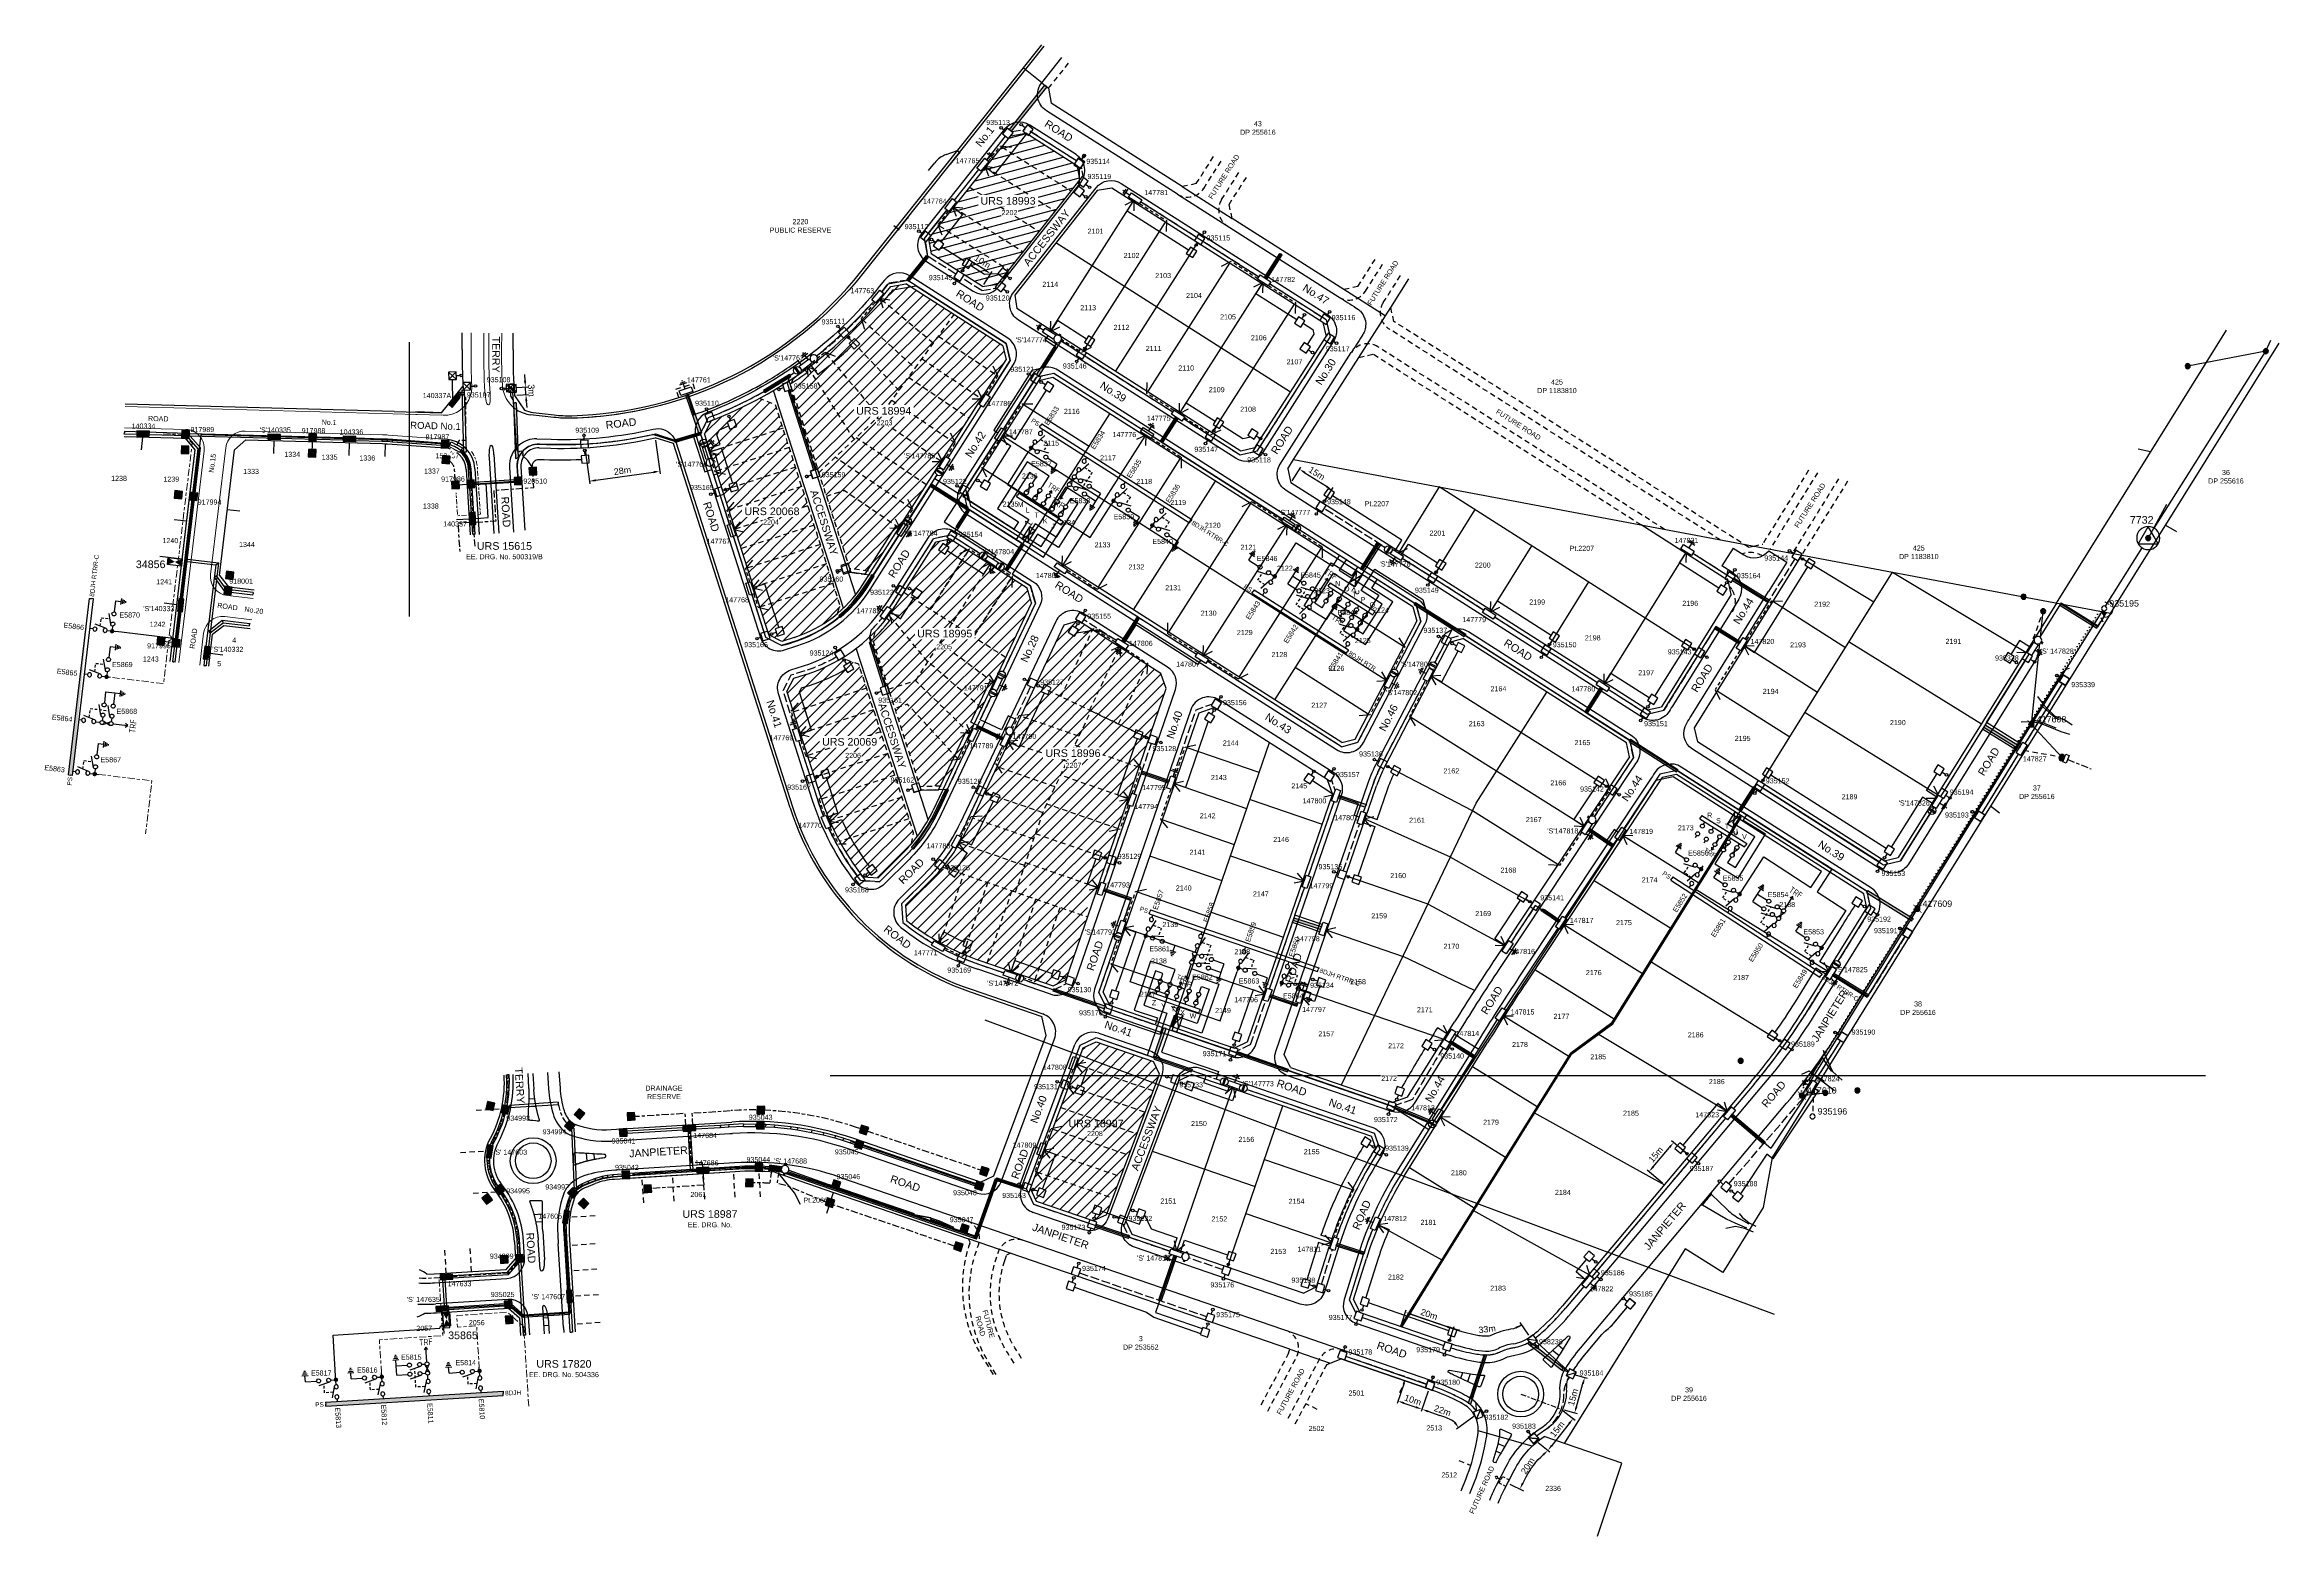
# Model space of a CAD drawing. Header units: metres. Extents: x 305550 to 306428, y 6276370 to 6276957.
import ezdxf
from ezdxf.enums import TextEntityAlignment as Align

# ---------------------------------------------------------------- set-up
doc = ezdxf.new("R2010")
doc.units = ezdxf.units.M
doc.header["$LTSCALE"] = 0.7
doc.set_wipeout_variables(frame=1)
for name, pattern in [('A', [0]), ('Cable Exist OH', [1, 1, 0]), ('Cable Exist UG', [8.2, 4, -1.2, 1.8, -1.2]), ('Cable Remove', [2, 0, -2]), ('CENTERX2', [101.6, 63.5, -12.7, 12.7, -12.7]), ('CHAIN', [6, 3, -1, 1, -1]), ('Dash', [5, 3, -2]), ('IE Trench LV', [6.5, 5, -1.5])]:
    doc.linetypes.add(name, pattern=pattern)
doc.layers.get('0').update_dxf_attribs({"color": 6})
for name, color, linetype in [('_User Miscellaneous1', 3, 'Continuous'), ('_User Miscellaneous10', 8, 'Continuous'), ('_User Miscellaneous11', 7, 'Continuous'), ('_User Miscellaneous3', 11, 'Continuous'), ('_User Miscellaneous4', 7, 'Continuous'), ('_User Miscellaneous6', 7, 'Continuous'), ('_User Miscellaneous7', 150, 'Continuous'), ('_User Miscellaneous8', 7, 'Continuous'), ('_User Miscellaneous9', 8, 'Continuous'), ('_User_HV_Exist', 7, 'Continuous'), ('_User_LV_Exist', 7, 'Continuous'), ('Cadastre Developer_SP_NEW', 4, 'Continuous'), ('Cadastre Land Parcels_SP_EXT', 4, 'Continuous'), ('Cadastre Roads_SP_EXT', 4, 'Continuous'), ('Cadastre Roads_SP_NEW', 8, 'Continuous'), ('Duct_SP_NEW', 2, 'Continuous'), ('Equip_HV_NEW', 2, 'Continuous'), ('Equip_LV_MOD', 5, 'Continuous'), ('Equip_LV_NEW', 5, 'Continuous'), ('Equip_SP_LV_NEW', 2, 'Continuous'), ('Mains_HV_EXT', 12, 'Continuous'), ('Mains_HV_NEW_U72', 2, 'Continuous'), ('Mains_LV_MOD', 3, 'Continuous'), ('Mains_LV_NEW_R6', 2, 'Continuous'), ('Mains_LV_NEW_T84', 2, 'Continuous'), ('OH_Details_SP_MISC', 6, 'Continuous'), ('Services_SP_NEW_UG', 2, 'Continuous'), ('Sub_LV_EXT', 5, 'Continuous'), ('Sub_SP_EXT', 7, 'Continuous'), ('Sub_SP_NEW', 2, 'Continuous'), ('Sub_SP_TR_HV_LV_EXT', 1, 'Continuous'), ('SupportsOH_SP_TR_HV_LV_SL_EXT', 7, 'Continuous'), ('SupportsOH_SP_TR_HV_LV_SL_NEW', 2, 'Continuous'), ('SupportsUG_SP_LV_EXT', 7, 'Continuous'), ('SupportsUG_SP_LV_NEW', 2, 'Continuous'), ('SupportsUG_SP_LV_SL_EXT', 7, 'Continuous'), ('SupportsUG_SP_LV_SL_NEW', 2, 'Continuous'), ('Trench_SP_NEW', 2, 'Continuous'), ('UG_Details_SP_MISC', 7, 'Continuous')]:
    doc.layers.add(name, color=color, linetype=linetype)
doc.layers.add('_User Miscellaneous5', color=7, linetype='Continuous', lineweight=35)
for name, color, linetype, plot in [('_User Notes', 7, 'Continuous', False), ('Features_HIDE', 1, 'Continuous', False), ('Viewports', 8, 'Continuous', False)]:
    doc.layers.add(name, color=color, linetype=linetype, plot=plot)
doc.styles.add('ARIAL', font='arial.ttf', dxfattribs={"height": 2})
doc.styles.add('ARIAL 2.5', font='arial.ttf', dxfattribs={"height": 2.5})
doc.styles.add('ARIAL 3.0', font='arial.ttf', dxfattribs={"height": 3})
doc.styles.add('COLUMN_LABEL', font='arial.ttf')
doc.styles.add('Dot', font='dotfont.shx', dxfattribs={"height": 2})
doc.styles.add('iecARIAL', font='arial.ttf', dxfattribs={"height": 2})
doc.styles.add('IESYMBOL1', font='isocp.shx')
doc.styles.add('POLE_LABEL', font='arial.ttf')
doc.styles.add('SL_LABEL', font='arial.ttf')
doc.styles.get("Standard").update_dxf_attribs({"font": 'arial.ttf'})
doc.styles.add('style1', font='iso3098b.shx')
doc.styles.add('SWG_LABEL', font='arial.ttf')
doc.styles.add('SWITCH_LABEL', font='arial.ttf', dxfattribs={"height": 2.5})
doc.linetypes.add('Cable New UG', pattern='A,8,-1,["x",style1,S=3.5,R=0,X=0.35,Y=-1],-3.5', length=12.5)
doc.linetypes.add('Cable Z', pattern='A,8,-1,["Z",Standard,S=2.5,R=0,X=0.35,Y=-1.25],-3.5', length=12.5)
doc.linetypes.add('IE Trench HV', pattern='A,8,-2,["/",style1,S=2.5,R=0,X=0.1,Y=-1],-4.5', length=14.5)
doc.dimstyles.new('DIM 1000', dxfattribs={"dimtxt": 2.5, "dimasz": 2.5, "dimexe": 1, "dimexo": 1, "dimgap": 1, "dimtad": 1, "dimdec": 0, "dimzin": 0, "dimdsep": 46, "dimtxsty": 'ARIAL 2.5', "dimcen": 1, "dimclrd": 3, "dimclre": 3, "dimclrt": 7, "dimadec": 0, "dimazin": 0, "dimtfac": 1, "dimtdec": 0, "dimtix": 1, "dimtmove": 0, "dimatfit": 3, "dimfxl": 1, "dimtolj": 1, "dimtzin": 0, "dimarcsym": 0})

# ---------------------------------------------------------------- blocks, each defined once
blk = doc.blocks.new('SUB_POLE_EXT')
blk.add_line((2.16, 0.48), (2.16, 0.48, 0))
blk.add_lwpolyline([(-3.02, 0, 1), (3.02, 0, 1)], format="xyb", close=True)
blk.add_lwpolyline([(1.53, 0.37), (0, 3.02), (-2.61, -1.51), (2.61, -1.51)], close=True)
for tag, height, flags, p in [('STREET_CODE', 0.2, 9, (1.5, 0)), ('ASSET_NUM', 2.5, 8, (2, 2)), ('CONSTRUCTED_VOLTAGE', 0.2, 9, (1.5, -0.2)), ('OPERATING_VOLTAGE', 0.2, 9, (1.5, -0.6)), ('OPERATED_BY', 0.2, 9, (1.5, -0.8)), ('ORIENTATION', 0.2, 9, (1.5, -1.2)), ('OWNED_BY', 0.2, 9, (1.5, -1.4)), ('SECONDARY_VOLTAGE', 0.2, 9, (1.5, -1.6)), ('STATE', 0.2, 9, (1.5, -1.8)), ('SUBSTATION_TYPE', 0.2, 9, (1.5, -2)), ('STREETNAME', 0.2, 9, (1.5, -2.8)), ('SUBURB', 0.2, 9, (1.5, -3)), ('Z', 0.2, 1, (1.5, -3.4)), ('NO_PHASES', 0.2, 9, (1.5, -0.4)), ('MAINTAINED_BY', 0.2, 9, (1.5, -1)), ('USAGE', 0.2, 9, (1.5, -2.2)), ('LEGEND', 0.2, 9, (1.5, -2.4)), ('LOCATION', 0.2, 9, (1.5, -2.6)), ('NOTES', 0.2, 9, (1.5, -3.2))]:
    blk.add_attdef(tag, text='', height=height, dxfattribs=dict(flags=flags)).set_placement(p, align=Align.MIDDLE_LEFT)
blk = doc.blocks.new('POLE_EXT')
blk.add_hatch(color=256).paths.add_polyline_path([(-1, 0, 1), (1, 0, 1)])
blk.add_lwpolyline([(-1, 0, 1), (1, 0, 1)], format="xyb", close=True)
for tag, height, flags, p in [('pNumber', 2.5, 8, (-17.84, 2.07)), ('OWNED_BY', 0.2, 9, (1.35, -0.4)), ('SPECIAL_USE', 0.2, 9, (1.35, -0.8)), ('STATE', 0.2, 9, (1.35, -1)), ('cLV', 0.2, 9, (1.35, -1.4)), ('hDepth', 0.2, 9, (1.35, -1.6)), ('hDia', 0.2, 9, (1.35, -1.8)), ('cHV', 0.2, 9, (1.35, -2)), ('cLinedev', 0.2, 9, (1.35, -3.4)), ('pExisting', 0.2, 9, (1.35, -3.8)), ('pFooting', 0.2, 9, (1.35, -4.4)), ('pNew', 0.2, 9, (1.35, -4.6)), ('pRelocate', 0.2, 9, (1.35, -5)), ('pRemove', 0.2, 9, (1.35, -5.2)), ('pReplace', 0.2, 9, (1.35, -5.4)), ('pStay', 0.2, 9, (1.35, -5.6)), ('pType', 0.2, 9, (1.35, -5.8)), ('cspan', 0.2, 9, (1.35, -6)), ('STREETNAME', 0.2, 9, (1.35, -6.2)), ('SUBURB', 0.2, 9, (1.35, -6.4)), ('OPERATED_BY', 0.2, 9, (1.36, -7.01)), ('PARENT', 0.2, 9, (1.35, -0.6)), ('USAGE', 0.2, 9, (1.35, -1.2)), ('LBRACKET', 0.2, 9, (1.35, -2.2)), ('LExisting', 0.2, 9, (1.35, -2.4)), ('LANTNUMBER', 0.2, 9, (1.35, -2.6)), ('LOther', 0.2, 9, (1.35, -2.8)), ('LRemove', 0.2, 9, (1.35, -3)), ('LEGEND', 0.2, 9, (1.35, -3.2)), ('LOCATION', 0.2, 9, (1.35, -3.6)), ('PFNUMBER', 0.2, 9, (1.35, -4)), ('NEWPFNUMBER', 0.2, 9, (1.35, -4.2)), ('NOTES', 0.2, 9, (1.35, -6.6)), ('MAINTAINED_BY', 0.2, 9, (1.36, -6.81))]:
    blk.add_attdef(tag, text='', height=height, dxfattribs=dict(flags=flags)).set_placement(p, align=Align.MIDDLE_LEFT)
at = {"style": 'POLE_LABEL', "flags": 9}
for tag, height, p in [('STRUCTURE_PLANT_NUMBER', 0.2, (1.35, 0.03)), ('ASSET_NUM', 2.5, (2, 2)), ('STREET_CODE', 0.2, (1.35, -0.2))]:
    blk.add_attdef(tag, text='', height=height, dxfattribs=at).set_placement(p, align=Align.MIDDLE_LEFT)
at = {"flags": 1}
blk.add_attdef('Z', (1.35, -7.33), '', height=0.2, dxfattribs=at)
blk = doc.blocks.new('*U103')
at = {"layer": '_User Miscellaneous7', "lineweight": -3}
blk.add_lwpolyline([(-0.93, -5.94), (2.04, -5.94), (2.04, -2.97), (-0.93, -2.97)], close=True, dxfattribs=at)
blk.add_lwpolyline([(0.55, -2.97), (0.55, -1.52)], dxfattribs=at)
blk.add_circle((0.55, -1.02), 0.5, dxfattribs=at)
at = {"layer": '_User Miscellaneous8', "color": 2, "lineweight": -3}
blk.add_lwpolyline([(-1.49, 0), (1.49, 0), (1.49, 2.97), (-1.49, 2.97)], close=True, dxfattribs=at)
at = {"style": 'POLE_LABEL', "flags": 9}
blk.add_attdef('STRUCTURE_PLANT_NUMBER', text='', height=0.2, dxfattribs=at).set_placement((1.64, 1.73), align=Align.MIDDLE_LEFT)
for tag, flags, p in [('STREET_CODE', 9, (1.64, 1.49)), ('OWNED_BY', 9, (1.64, 1.09)), ('OPERATED_BY', 9, (1.64, 0.89)), ('STATE', 9, (1.64, 0.49)), ('COLUMN_TYPE', 9, (1.64, 1.29)), ('MAINTAINED_BY', 9, (1.64, 0.69)), ('USAGE', 9, (1.64, 0.29)), ('LEGEND', 9, (1.64, 0.09)), ('SUBURB', 9, (1.64, -0.31)), ('STREETNAME', 9, (1.64, -0.51)), ('Z', 1, (1.64, -1.31)), ('PARENT', 9, (1.64, -0.11)), ('LOCATION', 9, (1.64, -0.71)), ('NOTES', 9, (1.64, -0.91)), ('LABEL_ALIGNMENT', 9, (1.64, -1.11))]:
    blk.add_attdef(tag, text='', height=0.2, dxfattribs=dict(flags=flags)).set_placement(p, align=Align.MIDDLE_LEFT)
at = {"layer": '_User Miscellaneous5', "style": 'ARIAL', "flags": 8}
blk.add_attdef('ASSET_NUM', text='', height=2, dxfattribs=at).set_placement((2, 3.49), align=Align.MIDDLE_LEFT)
blk = doc.blocks.new('*U39')
at = {"layer": '_User Miscellaneous8', "color": 2}
blk.add_line((0, 0), (0, 1.45), dxfattribs=at)
blk.add_circle((0, 1.95), 0.5, dxfattribs=at)
for tag, p, flags in [('Z', (0, 0), 1), ('OPERATED_BY', (0, -9.61), 9)]:
    blk.add_attdef(tag, p, '', height=0.2, dxfattribs=dict(flags=flags))
at = {"style": 'SL_LABEL', "flags": 9}
blk.add_attdef('STREET_CODE', text='', height=0.2, dxfattribs=at).set_placement((0, -0.2), align=Align.MIDDLE_LEFT)
at = {"flags": 9}
for tag, p in [('CONSTRUCTED_VOLTAGE', (0, -0.4)), ('CONTROL_TYPE', (0, -0.6)), ('OPERATING_VOLTAGE', (0, -1.4)), ('ORIENTATION', (0, -1.6)), ('OWNED_BY', (0, -1.8)), ('STATE', (0, -2)), ('CEXIST', (0, -2.4)), ('CNEW', (0, -2.6)), ('CNUMBER', (0, -2.8)), ('CREMOVE', (0, -3)), ('CREPLACE', (0, -3.2)), ('SUBURB', (0, -8.6)), ('STREETNAME', (0, -8.8)), ('LANTERN_PURPOSE', (0, -0.8)), ('LANTERN_TYPE', (0, -1)), ('NO_PHASES', (0, -1.2)), ('USAGE', (0, -2.2)), ('LKINGHEIGHT', (0, -3.4)), ('LBRACKET', (0, -3.6)), ('LBRACKETVOCAB', (0, -3.8)), ('LCATEGORY', (0, -4)), ('LCHARGE1', (0, -4.2)), ('LCHARGE1PERCENT', (0, -4.4)), ('LCHARGE2', (0, -4.6)), ('LCHARGE2PERCENT', (0, -4.8)), ('LCHARGE3', (0, -5)), ('LCHARGE3PERCENT', (0, -5.2)), ('LEXIST', (0, -5.4)), ('LLAMP', (0, -5.6)), ('LLAMPVOCAB', (0, -5.8)), ('LMAST', (0, -6)), ('LMASTVOCAB', (0, -6.2)), ('LNEW', (0, -6.4)), ('LANTNUMBER', (0, -6.6)), ('LOUTREACH', (0, -7)), ('LOUTREACHVOCAB', (0, -7.2)), ('LRATECODE', (0, -7.4)), ('LREMOVE', (0, -7.6)), ('LREPLACE', (0, -7.8)), ('LTYPE', (0, -8)), ('LTYPEVOCAB', (0, -8.2)), ('LEGEND', (0, -8.4)), ('LOCATION', (0, -9)), ('NOTES', (0, -9.2)), ('MAINTAINED_BY', (0, -9.86))]:
    blk.add_attdef(tag, text='', height=0.2, dxfattribs=at).set_placement(p, align=Align.MIDDLE_LEFT)
at = {"layer": '_User Notes', "style": 'SL_LABEL', "flags": 8}
blk.add_attdef('ASSET_NUM', text='', height=2.5, dxfattribs=at).set_placement((2, 2), align=Align.MIDDLE_LEFT)
at = {"layer": '_User Notes', "flags": 8}
blk.add_attdef('LNUMBER', text='', height=2.5, dxfattribs=at).set_placement((1.2, -2.8), align=Align.MIDDLE_LEFT)
blk = doc.blocks.new('*U35')
at = {"lineweight": -3}
blk.add_lwpolyline([(-2.48, 2.49), (2.47, 2.49), (2.47, 0.51), (-2.48, 0.51)], close=True, dxfattribs=at)
for tag, flags, p in [('STREET_CODE', 9, (1.5, 3.5)), ('OWNED_BY', 9, (1.5, 3.3)), ('OPERATED_BY', 9, (1.5, 3.1)), ('STATE', 9, (1.5, 2.7)), ('SUPPORT_TYPE', 9, (1.5, 2.5)), ('SUBURB', 9, (1.5, 1.7)), ('STREETNAME', 9, (1.5, 1.5)), ('Z', 1, (1.5, 0.9)), ('MAINTAINED_BY', 9, (1.5, 2.9)), ('USAGE', 9, (1.5, 2.3)), ('LEGEND', 9, (1.5, 2.1)), ('PARENT', 9, (1.5, 1.9)), ('LOCATION', 9, (1.5, 1.3)), ('NOTES', 9, (1.5, 1.1))]:
    blk.add_attdef(tag, text='', height=0.2, dxfattribs=dict(flags=flags)).set_placement(p, align=Align.MIDDLE_LEFT)
at = {"layer": '_User Miscellaneous4', "style": 'ARIAL', "flags": 8}
blk.add_attdef('ASSET_NUM', text='', height=2, dxfattribs=at).set_placement((2, 5.5), align=Align.MIDDLE_LEFT)
blk = doc.blocks.new('A$C1B2C29DD')
at = {"layer": 'Services_SP_NEW_UG', "color": 2, "flags": 128}
for points in [[(0, 0), (-2.1, 3.44)], [(0, 0), (2.1, 3.44)]]:
    blk.add_lwpolyline(points, dxfattribs=at)
blk = doc.blocks.new('*U274')
at = {"layer": 'Services_SP_NEW_UG', "color": 2, "flags": 128}
blk.add_lwpolyline([(-10.15, -0.75), (-12.39, 2.93)], dxfattribs=at)
at = {"layer": 'Services_SP_NEW_UG', "color": 2, "linetype": 'Dash', "ltscale": 0.7, "flags": 128}
blk.add_lwpolyline([(-2.47, -0.75), (-10.15, -0.75)], dxfattribs=at)
blk = doc.blocks.new('*U44')
at = {"layer": 'Services_SP_NEW_UG', "color": 2, "flags": 128}
blk.add_lwpolyline([(9.15, -0.75), (11.4, 2.93)], dxfattribs=at)
at = {"layer": 'Services_SP_NEW_UG', "color": 2, "linetype": 'Dash', "ltscale": 0.7, "flags": 128}
blk.add_lwpolyline([(2.47, -0.75), (9.15, -0.75)], dxfattribs=at)
blk = doc.blocks.new('*U105')
at = {"layer": '_User Miscellaneous7', "lineweight": -3}
blk.add_lwpolyline([(-1.46, -0.37), (1.51, -0.37), (1.51, 2.6), (-1.46, 2.6)], close=True, dxfattribs=at)
blk.add_lwpolyline([(0.03, 2.6), (0.03, 4.05)], dxfattribs=at)
blk.add_circle((0.03, 4.55), 0.5, dxfattribs=at)
at = {"layer": '_User Miscellaneous8', "color": 2, "lineweight": -3}
blk.add_lwpolyline([(-1.49, 0), (1.49, 0), (1.49, 2.97), (-1.49, 2.97)], close=True, dxfattribs=at)
at = {"style": 'POLE_LABEL', "flags": 9}
blk.add_attdef('STRUCTURE_PLANT_NUMBER', text='', height=0.2, dxfattribs=at).set_placement((1.64, 1.73), align=Align.MIDDLE_LEFT)
for tag, flags, p in [('STREET_CODE', 9, (1.64, 1.49)), ('OWNED_BY', 9, (1.64, 1.09)), ('OPERATED_BY', 9, (1.64, 0.89)), ('STATE', 9, (1.64, 0.49)), ('COLUMN_TYPE', 9, (1.64, 1.29)), ('MAINTAINED_BY', 9, (1.64, 0.69)), ('USAGE', 9, (1.64, 0.29)), ('LEGEND', 9, (1.64, 0.09)), ('SUBURB', 9, (1.64, -0.31)), ('STREETNAME', 9, (1.64, -0.51)), ('Z', 1, (1.64, -1.31)), ('PARENT', 9, (1.64, -0.11)), ('LOCATION', 9, (1.64, -0.71)), ('NOTES', 9, (1.64, -0.91)), ('LABEL_ALIGNMENT', 9, (1.64, -1.11))]:
    blk.add_attdef(tag, text='', height=0.2, dxfattribs=dict(flags=flags)).set_placement(p, align=Align.MIDDLE_LEFT)
at = {"layer": '_User Miscellaneous5', "style": 'ARIAL', "flags": 8}
blk.add_attdef('ASSET_NUM', text='', height=2, dxfattribs=at).set_placement((2, 3.49), align=Align.MIDDLE_LEFT)
blk = doc.blocks.new('*U104')
at = {"layer": '_User Miscellaneous7', "lineweight": -3}
blk.add_lwpolyline([(2.35, 1.15), (5.32, 1.15), (5.32, 4.12), (2.35, 4.12)], close=True, dxfattribs=at)
blk.add_lwpolyline([(3.84, 4.12), (3.84, 5.57)], dxfattribs=at)
blk.add_circle((3.84, 6.07), 0.5, dxfattribs=at)
at = {"layer": '_User Miscellaneous8', "color": 2, "lineweight": -3}
blk.add_lwpolyline([(-1.49, 0), (1.49, 0), (1.49, 2.97), (-1.49, 2.97)], close=True, dxfattribs=at)
at = {"style": 'POLE_LABEL', "flags": 9}
blk.add_attdef('STRUCTURE_PLANT_NUMBER', text='', height=0.2, dxfattribs=at).set_placement((1.64, 1.73), align=Align.MIDDLE_LEFT)
for tag, flags, p in [('STREET_CODE', 9, (1.64, 1.49)), ('OWNED_BY', 9, (1.64, 1.09)), ('OPERATED_BY', 9, (1.64, 0.89)), ('STATE', 9, (1.64, 0.49)), ('COLUMN_TYPE', 9, (1.64, 1.29)), ('MAINTAINED_BY', 9, (1.64, 0.69)), ('USAGE', 9, (1.64, 0.29)), ('LEGEND', 9, (1.64, 0.09)), ('SUBURB', 9, (1.64, -0.31)), ('STREETNAME', 9, (1.64, -0.51)), ('Z', 1, (1.64, -1.31)), ('PARENT', 9, (1.64, -0.11)), ('LOCATION', 9, (1.64, -0.71)), ('NOTES', 9, (1.64, -0.91)), ('LABEL_ALIGNMENT', 9, (1.64, -1.11))]:
    blk.add_attdef(tag, text='', height=0.2, dxfattribs=dict(flags=flags)).set_placement(p, align=Align.MIDDLE_LEFT)
at = {"layer": '_User Miscellaneous5', "style": 'ARIAL', "flags": 8}
blk.add_attdef('ASSET_NUM', text='', height=2, dxfattribs=at).set_placement((2, 3.49), align=Align.MIDDLE_LEFT)
blk = doc.blocks.new('*U106')
at = {"layer": '_User Miscellaneous7', "lineweight": -3}
blk.add_lwpolyline([(4.43, -5.38), (7.4, -5.38), (7.4, -2.41), (4.43, -2.41)], close=True, dxfattribs=at)
blk.add_lwpolyline([(5.92, -2.41), (5.92, -0.96)], dxfattribs=at)
blk.add_circle((5.92, -0.46), 0.5, dxfattribs=at)
at = {"layer": '_User Miscellaneous8', "color": 2, "lineweight": -3}
blk.add_lwpolyline([(-1.49, 0), (1.49, 0), (1.49, 2.97), (-1.49, 2.97)], close=True, dxfattribs=at)
at = {"style": 'POLE_LABEL', "flags": 9}
blk.add_attdef('STRUCTURE_PLANT_NUMBER', text='', height=0.2, dxfattribs=at).set_placement((1.64, 1.73), align=Align.MIDDLE_LEFT)
for tag, flags, p in [('STREET_CODE', 9, (1.64, 1.49)), ('OWNED_BY', 9, (1.64, 1.09)), ('OPERATED_BY', 9, (1.64, 0.89)), ('STATE', 9, (1.64, 0.49)), ('COLUMN_TYPE', 9, (1.64, 1.29)), ('MAINTAINED_BY', 9, (1.64, 0.69)), ('USAGE', 9, (1.64, 0.29)), ('LEGEND', 9, (1.64, 0.09)), ('SUBURB', 9, (1.64, -0.31)), ('STREETNAME', 9, (1.64, -0.51)), ('Z', 1, (1.64, -1.31)), ('PARENT', 9, (1.64, -0.11)), ('LOCATION', 9, (1.64, -0.71)), ('NOTES', 9, (1.64, -0.91)), ('LABEL_ALIGNMENT', 9, (1.64, -1.11))]:
    blk.add_attdef(tag, text='', height=0.2, dxfattribs=dict(flags=flags)).set_placement(p, align=Align.MIDDLE_LEFT)
at = {"layer": '_User Miscellaneous5', "style": 'ARIAL', "flags": 8}
blk.add_attdef('ASSET_NUM', text='', height=2, dxfattribs=at).set_placement((2, 3.49), align=Align.MIDDLE_LEFT)
blk = doc.blocks.new('*U36')
at = {"layer": '_User Miscellaneous7', "lineweight": -3}
blk.add_lwpolyline([(-1.49, -6), (1.49, -6), (1.49, -3.03), (-1.49, -3.03)], close=True, dxfattribs=at)
blk.add_lwpolyline([(0, -3.03), (0, -1.58)], dxfattribs=at)
blk.add_circle((0, -1.08), 0.5, dxfattribs=at)
at = {"layer": '_User Miscellaneous8', "color": 2, "lineweight": -3}
blk.add_lwpolyline([(-1.49, 0), (1.49, 0), (1.49, 2.97), (-1.49, 2.97)], close=True, dxfattribs=at)
at = {"style": 'POLE_LABEL', "flags": 9}
blk.add_attdef('STRUCTURE_PLANT_NUMBER', text='', height=0.2, dxfattribs=at).set_placement((1.64, 1.73), align=Align.MIDDLE_LEFT)
for tag, flags, p in [('STREET_CODE', 9, (1.64, 1.49)), ('OWNED_BY', 9, (1.64, 1.09)), ('OPERATED_BY', 9, (1.64, 0.89)), ('STATE', 9, (1.64, 0.49)), ('COLUMN_TYPE', 9, (1.64, 1.29)), ('MAINTAINED_BY', 9, (1.64, 0.69)), ('USAGE', 9, (1.64, 0.29)), ('LEGEND', 9, (1.64, 0.09)), ('SUBURB', 9, (1.64, -0.31)), ('STREETNAME', 9, (1.64, -0.51)), ('Z', 1, (1.64, -1.31)), ('PARENT', 9, (1.64, -0.11)), ('LOCATION', 9, (1.64, -0.71)), ('NOTES', 9, (1.64, -0.91)), ('LABEL_ALIGNMENT', 9, (1.64, -1.11))]:
    blk.add_attdef(tag, text='', height=0.2, dxfattribs=dict(flags=flags)).set_placement(p, align=Align.MIDDLE_LEFT)
at = {"layer": '_User Miscellaneous5', "style": 'ARIAL', "flags": 8}
blk.add_attdef('ASSET_NUM', text='', height=2, dxfattribs=at).set_placement((2, 3.49), align=Align.MIDDLE_LEFT)
blk = doc.blocks.new('*U147')
at = {"layer": '_User Miscellaneous7', "lineweight": -3}
blk.add_lwpolyline([(-6.3, -2.38), (-3.33, -2.38), (-3.33, 0.59), (-6.3, 0.59)], close=True, dxfattribs=at)
blk.add_lwpolyline([(-4.82, 0.59), (-4.82, 2.04)], dxfattribs=at)
blk.add_circle((-4.82, 2.54), 0.5, dxfattribs=at)
at = {"layer": '_User Miscellaneous8', "color": 2, "lineweight": -3}
blk.add_lwpolyline([(-1.49, 0), (1.49, 0), (1.49, 2.97), (-1.49, 2.97)], close=True, dxfattribs=at)
at = {"style": 'POLE_LABEL', "flags": 9}
blk.add_attdef('STRUCTURE_PLANT_NUMBER', text='', height=0.2, dxfattribs=at).set_placement((1.64, 1.73), align=Align.MIDDLE_LEFT)
for tag, flags, p in [('STREET_CODE', 9, (1.64, 1.49)), ('OWNED_BY', 9, (1.64, 1.09)), ('OPERATED_BY', 9, (1.64, 0.89)), ('STATE', 9, (1.64, 0.49)), ('COLUMN_TYPE', 9, (1.64, 1.29)), ('MAINTAINED_BY', 9, (1.64, 0.69)), ('USAGE', 9, (1.64, 0.29)), ('LEGEND', 9, (1.64, 0.09)), ('SUBURB', 9, (1.64, -0.31)), ('STREETNAME', 9, (1.64, -0.51)), ('Z', 1, (1.64, -1.31)), ('PARENT', 9, (1.64, -0.11)), ('LOCATION', 9, (1.64, -0.71)), ('NOTES', 9, (1.64, -0.91)), ('LABEL_ALIGNMENT', 9, (1.64, -1.11))]:
    blk.add_attdef(tag, text='', height=0.2, dxfattribs=dict(flags=flags)).set_placement(p, align=Align.MIDDLE_LEFT)
at = {"layer": '_User Miscellaneous5', "style": 'ARIAL', "flags": 8}
blk.add_attdef('ASSET_NUM', text='', height=2, dxfattribs=at).set_placement((2, 3.49), align=Align.MIDDLE_LEFT)
blk = doc.blocks.new('*U265')
at = {"lineweight": -3}
blk.add_lwpolyline([(-2.5, 2.47), (2.45, 2.51), (2.47, 0.53), (-2.48, 0.49)], close=True, dxfattribs=at)
for tag, flags, p in [('STREET_CODE', 9, (1.5, 3.5)), ('OWNED_BY', 9, (1.5, 3.3)), ('OPERATED_BY', 9, (1.5, 3.1)), ('STATE', 9, (1.5, 2.7)), ('SUPPORT_TYPE', 9, (1.5, 2.5)), ('SUBURB', 9, (1.5, 1.7)), ('STREETNAME', 9, (1.5, 1.5)), ('Z', 1, (1.5, 0.9)), ('MAINTAINED_BY', 9, (1.5, 2.9)), ('USAGE', 9, (1.5, 2.3)), ('LEGEND', 9, (1.5, 2.1)), ('PARENT', 9, (1.5, 1.9)), ('LOCATION', 9, (1.5, 1.3)), ('NOTES', 9, (1.5, 1.1))]:
    blk.add_attdef(tag, text='', height=0.2, dxfattribs=dict(flags=flags)).set_placement(p, align=Align.MIDDLE_LEFT)
at = {"layer": '_User Miscellaneous4', "style": 'ARIAL', "flags": 8}
blk.add_attdef('ASSET_NUM', text='', height=2, dxfattribs=at).set_placement((2, 5.5), align=Align.MIDDLE_LEFT)
blk = doc.blocks.new('*U45')
at = {"layer": 'Services_SP_NEW_UG', "color": 2, "flags": 128}
blk.add_lwpolyline([(10.85, -0.47), (13, 3.27)], dxfattribs=at)
at = {"layer": 'Services_SP_NEW_UG', "color": 2, "linetype": 'Dash', "ltscale": 0.7, "flags": 128}
blk.add_lwpolyline([(2.49, -0.69), (10.85, -0.47)], dxfattribs=at)
blk = doc.blocks.new('*U113')
at = {"layer": '_User Miscellaneous7', "lineweight": -3}
blk.add_lwpolyline([(-1.47, -0.02), (1.5, -0.02), (1.5, 2.95), (-1.47, 2.95)], close=True, dxfattribs=at)
blk.add_lwpolyline([(0.01, 2.95), (0.01, 4.4)], dxfattribs=at)
blk.add_circle((0.01, 4.9), 0.5, dxfattribs=at)
at = {"layer": '_User Miscellaneous8', "color": 2, "lineweight": -3}
blk.add_lwpolyline([(-1.49, 0), (1.49, 0), (1.49, 2.97), (-1.49, 2.97)], close=True, dxfattribs=at)
at = {"style": 'POLE_LABEL', "flags": 9}
blk.add_attdef('STRUCTURE_PLANT_NUMBER', text='', height=0.2, dxfattribs=at).set_placement((1.64, 1.73), align=Align.MIDDLE_LEFT)
for tag, flags, p in [('STREET_CODE', 9, (1.64, 1.49)), ('OWNED_BY', 9, (1.64, 1.09)), ('OPERATED_BY', 9, (1.64, 0.89)), ('STATE', 9, (1.64, 0.49)), ('COLUMN_TYPE', 9, (1.64, 1.29)), ('MAINTAINED_BY', 9, (1.64, 0.69)), ('USAGE', 9, (1.64, 0.29)), ('LEGEND', 9, (1.64, 0.09)), ('SUBURB', 9, (1.64, -0.31)), ('STREETNAME', 9, (1.64, -0.51)), ('Z', 1, (1.64, -1.31)), ('PARENT', 9, (1.64, -0.11)), ('LOCATION', 9, (1.64, -0.71)), ('NOTES', 9, (1.64, -0.91)), ('LABEL_ALIGNMENT', 9, (1.64, -1.11))]:
    blk.add_attdef(tag, text='', height=0.2, dxfattribs=dict(flags=flags)).set_placement(p, align=Align.MIDDLE_LEFT)
at = {"layer": '_User Miscellaneous5', "style": 'ARIAL', "flags": 8}
blk.add_attdef('ASSET_NUM', text='', height=2, dxfattribs=at).set_placement((2, 3.49), align=Align.MIDDLE_LEFT)
blk = doc.blocks.new('*U114')
at = {"layer": '_User Miscellaneous7', "lineweight": -3}
blk.add_lwpolyline([(-1.41, 0.06), (1.56, 0.06), (1.56, 3.03), (-1.41, 3.03)], close=True, dxfattribs=at)
blk.add_lwpolyline([(0.08, 3.03), (0.08, 4.48)], dxfattribs=at)
blk.add_circle((0.08, 4.98), 0.5, dxfattribs=at)
at = {"layer": '_User Miscellaneous8', "color": 2, "lineweight": -3}
blk.add_lwpolyline([(-1.49, 0), (1.49, 0), (1.49, 2.97), (-1.49, 2.97)], close=True, dxfattribs=at)
at = {"style": 'POLE_LABEL', "flags": 9}
blk.add_attdef('STRUCTURE_PLANT_NUMBER', text='', height=0.2, dxfattribs=at).set_placement((1.64, 1.73), align=Align.MIDDLE_LEFT)
for tag, flags, p in [('STREET_CODE', 9, (1.64, 1.49)), ('OWNED_BY', 9, (1.64, 1.09)), ('OPERATED_BY', 9, (1.64, 0.89)), ('STATE', 9, (1.64, 0.49)), ('COLUMN_TYPE', 9, (1.64, 1.29)), ('MAINTAINED_BY', 9, (1.64, 0.69)), ('USAGE', 9, (1.64, 0.29)), ('LEGEND', 9, (1.64, 0.09)), ('SUBURB', 9, (1.64, -0.31)), ('STREETNAME', 9, (1.64, -0.51)), ('Z', 1, (1.64, -1.31)), ('PARENT', 9, (1.64, -0.11)), ('LOCATION', 9, (1.64, -0.71)), ('NOTES', 9, (1.64, -0.91)), ('LABEL_ALIGNMENT', 9, (1.64, -1.11))]:
    blk.add_attdef(tag, text='', height=0.2, dxfattribs=dict(flags=flags)).set_placement(p, align=Align.MIDDLE_LEFT)
at = {"layer": '_User Miscellaneous5', "style": 'ARIAL', "flags": 8}
blk.add_attdef('ASSET_NUM', text='', height=2, dxfattribs=at).set_placement((2, 3.49), align=Align.MIDDLE_LEFT)
blk = doc.blocks.new('*U116')
at = {"layer": '_User Miscellaneous7', "lineweight": -3}
blk.add_lwpolyline([(-0.93, -0.09), (2.04, -0.09), (2.04, 2.88), (-0.93, 2.88)], close=True, dxfattribs=at)
blk.add_lwpolyline([(0.56, 2.88), (0.56, 4.33)], dxfattribs=at)
blk.add_circle((0.56, 4.83), 0.5, dxfattribs=at)
at = {"layer": '_User Miscellaneous8', "color": 2, "lineweight": -3}
blk.add_lwpolyline([(-1.49, 0), (1.49, 0), (1.49, 2.97), (-1.49, 2.97)], close=True, dxfattribs=at)
at = {"style": 'POLE_LABEL', "flags": 9}
blk.add_attdef('STRUCTURE_PLANT_NUMBER', text='', height=0.2, dxfattribs=at).set_placement((1.64, 1.73), align=Align.MIDDLE_LEFT)
for tag, flags, p in [('STREET_CODE', 9, (1.64, 1.49)), ('OWNED_BY', 9, (1.64, 1.09)), ('OPERATED_BY', 9, (1.64, 0.89)), ('STATE', 9, (1.64, 0.49)), ('COLUMN_TYPE', 9, (1.64, 1.29)), ('MAINTAINED_BY', 9, (1.64, 0.69)), ('USAGE', 9, (1.64, 0.29)), ('LEGEND', 9, (1.64, 0.09)), ('SUBURB', 9, (1.64, -0.31)), ('STREETNAME', 9, (1.64, -0.51)), ('Z', 1, (1.64, -1.31)), ('PARENT', 9, (1.64, -0.11)), ('LOCATION', 9, (1.64, -0.71)), ('NOTES', 9, (1.64, -0.91)), ('LABEL_ALIGNMENT', 9, (1.64, -1.11))]:
    blk.add_attdef(tag, text='', height=0.2, dxfattribs=dict(flags=flags)).set_placement(p, align=Align.MIDDLE_LEFT)
at = {"layer": '_User Miscellaneous5', "style": 'ARIAL', "flags": 8}
blk.add_attdef('ASSET_NUM', text='', height=2, dxfattribs=at).set_placement((2, 3.49), align=Align.MIDDLE_LEFT)
blk = doc.blocks.new('*U117')
at = {"layer": '_User Miscellaneous7', "lineweight": -3}
blk.add_lwpolyline([(5.67, -5.83), (8.64, -5.83), (8.64, -2.86), (5.67, -2.86)], close=True, dxfattribs=at)
blk.add_lwpolyline([(7.16, -2.86), (7.16, -1.41)], dxfattribs=at)
blk.add_circle((7.16, -0.91), 0.5, dxfattribs=at)
at = {"layer": '_User Miscellaneous8', "color": 2, "lineweight": -3}
blk.add_lwpolyline([(-1.49, 0), (1.49, 0), (1.49, 2.97), (-1.49, 2.97)], close=True, dxfattribs=at)
at = {"style": 'POLE_LABEL', "flags": 9}
blk.add_attdef('STRUCTURE_PLANT_NUMBER', text='', height=0.2, dxfattribs=at).set_placement((1.64, 1.73), align=Align.MIDDLE_LEFT)
for tag, flags, p in [('STREET_CODE', 9, (1.64, 1.49)), ('OWNED_BY', 9, (1.64, 1.09)), ('OPERATED_BY', 9, (1.64, 0.89)), ('STATE', 9, (1.64, 0.49)), ('COLUMN_TYPE', 9, (1.64, 1.29)), ('MAINTAINED_BY', 9, (1.64, 0.69)), ('USAGE', 9, (1.64, 0.29)), ('LEGEND', 9, (1.64, 0.09)), ('SUBURB', 9, (1.64, -0.31)), ('STREETNAME', 9, (1.64, -0.51)), ('Z', 1, (1.64, -1.31)), ('PARENT', 9, (1.64, -0.11)), ('LOCATION', 9, (1.64, -0.71)), ('NOTES', 9, (1.64, -0.91)), ('LABEL_ALIGNMENT', 9, (1.64, -1.11))]:
    blk.add_attdef(tag, text='', height=0.2, dxfattribs=dict(flags=flags)).set_placement(p, align=Align.MIDDLE_LEFT)
at = {"layer": '_User Miscellaneous5', "style": 'ARIAL', "flags": 8}
blk.add_attdef('ASSET_NUM', text='', height=2, dxfattribs=at).set_placement((2, 3.49), align=Align.MIDDLE_LEFT)
blk = doc.blocks.new('*U118')
at = {"layer": '_User Miscellaneous7', "lineweight": -3}
blk.add_lwpolyline([(-0.98, -6), (1.99, -6), (1.99, -3.03), (-0.98, -3.03)], close=True, dxfattribs=at)
blk.add_lwpolyline([(0.5, -3.03), (0.5, -1.58)], dxfattribs=at)
blk.add_circle((0.5, -1.08), 0.5, dxfattribs=at)
at = {"layer": '_User Miscellaneous8', "color": 2, "lineweight": -3}
blk.add_lwpolyline([(-1.49, 0), (1.49, 0), (1.49, 2.97), (-1.49, 2.97)], close=True, dxfattribs=at)
at = {"style": 'POLE_LABEL', "flags": 9}
blk.add_attdef('STRUCTURE_PLANT_NUMBER', text='', height=0.2, dxfattribs=at).set_placement((1.64, 1.73), align=Align.MIDDLE_LEFT)
for tag, flags, p in [('STREET_CODE', 9, (1.64, 1.49)), ('OWNED_BY', 9, (1.64, 1.09)), ('OPERATED_BY', 9, (1.64, 0.89)), ('STATE', 9, (1.64, 0.49)), ('COLUMN_TYPE', 9, (1.64, 1.29)), ('MAINTAINED_BY', 9, (1.64, 0.69)), ('USAGE', 9, (1.64, 0.29)), ('LEGEND', 9, (1.64, 0.09)), ('SUBURB', 9, (1.64, -0.31)), ('STREETNAME', 9, (1.64, -0.51)), ('Z', 1, (1.64, -1.31)), ('PARENT', 9, (1.64, -0.11)), ('LOCATION', 9, (1.64, -0.71)), ('NOTES', 9, (1.64, -0.91)), ('LABEL_ALIGNMENT', 9, (1.64, -1.11))]:
    blk.add_attdef(tag, text='', height=0.2, dxfattribs=dict(flags=flags)).set_placement(p, align=Align.MIDDLE_LEFT)
at = {"layer": '_User Miscellaneous5', "style": 'ARIAL', "flags": 8}
blk.add_attdef('ASSET_NUM', text='', height=2, dxfattribs=at).set_placement((2, 3.49), align=Align.MIDDLE_LEFT)
blk = doc.blocks.new('*U267')
at = {"lineweight": -3}
blk.add_lwpolyline([(-2.47, 2.49), (2.48, 2.49), (2.48, 0.51), (-2.47, 0.51)], close=True, dxfattribs=at)
for tag, flags, p in [('STREET_CODE', 9, (1.5, 3.5)), ('OWNED_BY', 9, (1.5, 3.3)), ('OPERATED_BY', 9, (1.5, 3.1)), ('STATE', 9, (1.5, 2.7)), ('SUPPORT_TYPE', 9, (1.5, 2.5)), ('SUBURB', 9, (1.5, 1.7)), ('STREETNAME', 9, (1.5, 1.5)), ('Z', 1, (1.5, 0.9)), ('MAINTAINED_BY', 9, (1.5, 2.9)), ('USAGE', 9, (1.5, 2.3)), ('LEGEND', 9, (1.5, 2.1)), ('PARENT', 9, (1.5, 1.9)), ('LOCATION', 9, (1.5, 1.3)), ('NOTES', 9, (1.5, 1.1))]:
    blk.add_attdef(tag, text='', height=0.2, dxfattribs=dict(flags=flags)).set_placement(p, align=Align.MIDDLE_LEFT)
at = {"layer": '_User Miscellaneous4', "style": 'ARIAL', "flags": 8}
blk.add_attdef('ASSET_NUM', text='', height=2, dxfattribs=at).set_placement((2, 5.5), align=Align.MIDDLE_LEFT)
blk = doc.blocks.new('*U268')
at = {"layer": 'Services_SP_NEW_UG', "color": 2, "flags": 128}
blk.add_lwpolyline([(9, -0.75), (11.25, 2.93)], dxfattribs=at)
at = {"layer": 'Services_SP_NEW_UG', "color": 2, "linetype": 'Dash', "ltscale": 0.7, "flags": 128}
blk.add_lwpolyline([(2.47, -0.75), (9, -0.75)], dxfattribs=at)
blk = doc.blocks.new('*U269')
at = {"layer": 'Services_SP_NEW_UG', "color": 2, "flags": 128}
blk.add_lwpolyline([(9, -0.75), (11.25, 2.93)], dxfattribs=at)
at = {"layer": 'Services_SP_NEW_UG', "color": 2, "linetype": 'Dash', "ltscale": 0.7, "flags": 128}
blk.add_lwpolyline([(2.47, -0.75), (9, -0.75)], dxfattribs=at)
blk = doc.blocks.new('*U270')
at = {"lineweight": -3}
blk.add_lwpolyline([(-2.48, 2.49), (2.47, 2.49), (2.47, 0.51), (-2.48, 0.51)], close=True, dxfattribs=at)
for tag, flags, p in [('STREET_CODE', 9, (1.5, 3.5)), ('OWNED_BY', 9, (1.5, 3.3)), ('OPERATED_BY', 9, (1.5, 3.1)), ('STATE', 9, (1.5, 2.7)), ('SUPPORT_TYPE', 9, (1.5, 2.5)), ('SUBURB', 9, (1.5, 1.7)), ('STREETNAME', 9, (1.5, 1.5)), ('Z', 1, (1.5, 0.9)), ('MAINTAINED_BY', 9, (1.5, 2.9)), ('USAGE', 9, (1.5, 2.3)), ('LEGEND', 9, (1.5, 2.1)), ('PARENT', 9, (1.5, 1.9)), ('LOCATION', 9, (1.5, 1.3)), ('NOTES', 9, (1.5, 1.1))]:
    blk.add_attdef(tag, text='', height=0.2, dxfattribs=dict(flags=flags)).set_placement(p, align=Align.MIDDLE_LEFT)
at = {"layer": '_User Miscellaneous4', "style": 'ARIAL', "flags": 8}
blk.add_attdef('ASSET_NUM', text='', height=2, dxfattribs=at).set_placement((2, 5.5), align=Align.MIDDLE_LEFT)
blk = doc.blocks.new('*U271')
at = {"layer": 'Services_SP_NEW_UG', "color": 2, "flags": 128}
for points in [[(0, 0), (-2.1, 3.44)], [(0, 0), (2.1, 3.44)]]:
    blk.add_lwpolyline(points, dxfattribs=at)
blk = doc.blocks.new('*U46')
at = {"layer": 'Services_SP_NEW_UG', "color": 2, "flags": 128}
blk.add_lwpolyline([(11, -0.78), (13.26, 2.89)], dxfattribs=at)
at = {"layer": 'Services_SP_NEW_UG', "color": 2, "linetype": 'Dash', "ltscale": 0.7, "flags": 128}
blk.add_lwpolyline([(2.47, -0.76), (11, -0.78)], dxfattribs=at)
blk = doc.blocks.new('*U47')
at = {"layer": 'Services_SP_NEW_UG', "color": 2, "flags": 128}
blk.add_lwpolyline([(-14.8, -0.75), (-17.05, 2.93)], dxfattribs=at)
at = {"layer": 'Services_SP_NEW_UG', "color": 2, "linetype": 'Dash', "ltscale": 0.7, "flags": 128}
blk.add_lwpolyline([(-2.47, -0.75), (-14.8, -0.75)], dxfattribs=at)
blk = doc.blocks.new('*U48')
at = {"layer": 'Services_SP_NEW_UG', "color": 2, "flags": 128}
blk.add_lwpolyline([(14.74, -0.75), (16.98, 2.93)], dxfattribs=at)
at = {"layer": 'Services_SP_NEW_UG', "color": 2, "linetype": 'Dash', "ltscale": 0.7, "flags": 128}
blk.add_lwpolyline([(2.47, -0.75), (14.74, -0.75)], dxfattribs=at)
blk = doc.blocks.new('*U115')
at = {"layer": '_User Miscellaneous7', "lineweight": -3}
blk.add_lwpolyline([(4.51, -6), (7.48, -6), (7.48, -3.03), (4.51, -3.03)], close=True, dxfattribs=at)
blk.add_lwpolyline([(6, -3.03), (6, -1.58)], dxfattribs=at)
blk.add_circle((6, -1.08), 0.5, dxfattribs=at)
at = {"layer": '_User Miscellaneous8', "color": 2, "lineweight": -3}
blk.add_lwpolyline([(-1.49, 0), (1.49, 0), (1.49, 2.97), (-1.49, 2.97)], close=True, dxfattribs=at)
at = {"style": 'POLE_LABEL', "flags": 9}
blk.add_attdef('STRUCTURE_PLANT_NUMBER', text='', height=0.2, dxfattribs=at).set_placement((1.64, 1.73), align=Align.MIDDLE_LEFT)
for tag, flags, p in [('STREET_CODE', 9, (1.64, 1.49)), ('OWNED_BY', 9, (1.64, 1.09)), ('OPERATED_BY', 9, (1.64, 0.89)), ('STATE', 9, (1.64, 0.49)), ('COLUMN_TYPE', 9, (1.64, 1.29)), ('MAINTAINED_BY', 9, (1.64, 0.69)), ('USAGE', 9, (1.64, 0.29)), ('LEGEND', 9, (1.64, 0.09)), ('SUBURB', 9, (1.64, -0.31)), ('STREETNAME', 9, (1.64, -0.51)), ('Z', 1, (1.64, -1.31)), ('PARENT', 9, (1.64, -0.11)), ('LOCATION', 9, (1.64, -0.71)), ('NOTES', 9, (1.64, -0.91)), ('LABEL_ALIGNMENT', 9, (1.64, -1.11))]:
    blk.add_attdef(tag, text='', height=0.2, dxfattribs=dict(flags=flags)).set_placement(p, align=Align.MIDDLE_LEFT)
at = {"layer": '_User Miscellaneous5', "style": 'ARIAL', "flags": 8}
blk.add_attdef('ASSET_NUM', text='', height=2, dxfattribs=at).set_placement((2, 3.49), align=Align.MIDDLE_LEFT)
blk = doc.blocks.new('*U43')
at = {"layer": 'Services_SP_NEW_UG', "color": 2, "flags": 128}
blk.add_lwpolyline([(-10, -0.75), (-12.25, 2.93)], dxfattribs=at)
at = {"layer": 'Services_SP_NEW_UG', "color": 2, "linetype": 'Dash', "ltscale": 0.7, "flags": 128}
blk.add_lwpolyline([(-2.47, -0.75), (-10, -0.75)], dxfattribs=at)
blk = doc.blocks.new('*U49')
at = {"layer": 'Services_SP_NEW_UG', "color": 2, "flags": 128}
blk.add_lwpolyline([(10, -0.75), (12.25, 2.93)], dxfattribs=at)
at = {"layer": 'Services_SP_NEW_UG', "color": 2, "linetype": 'Dash', "ltscale": 0.7, "flags": 128}
blk.add_lwpolyline([(2.47, -0.75), (10, -0.75)], dxfattribs=at)
blk = doc.blocks.new('*U455')
at = {"layer": '_User Miscellaneous7', "lineweight": -3}
blk.add_lwpolyline([(1.07, -5.93), (4.04, -5.93), (4.04, -2.96), (1.07, -2.96)], close=True, dxfattribs=at)
blk.add_lwpolyline([(2.56, -2.96), (2.56, -1.51)], dxfattribs=at)
blk.add_circle((2.56, -1.01), 0.5, dxfattribs=at)
at = {"layer": '_User Miscellaneous8', "color": 2, "lineweight": -3}
blk.add_lwpolyline([(-1.49, 0), (1.49, 0), (1.49, 2.97), (-1.49, 2.97)], close=True, dxfattribs=at)
at = {"style": 'POLE_LABEL', "flags": 9}
blk.add_attdef('STRUCTURE_PLANT_NUMBER', text='', height=0.2, dxfattribs=at).set_placement((1.64, 1.73), align=Align.MIDDLE_LEFT)
for tag, flags, p in [('STREET_CODE', 9, (1.64, 1.49)), ('OWNED_BY', 9, (1.64, 1.09)), ('OPERATED_BY', 9, (1.64, 0.89)), ('STATE', 9, (1.64, 0.49)), ('COLUMN_TYPE', 9, (1.64, 1.29)), ('MAINTAINED_BY', 9, (1.64, 0.69)), ('USAGE', 9, (1.64, 0.29)), ('LEGEND', 9, (1.64, 0.09)), ('SUBURB', 9, (1.64, -0.31)), ('STREETNAME', 9, (1.64, -0.51)), ('Z', 1, (1.64, -1.31)), ('PARENT', 9, (1.64, -0.11)), ('LOCATION', 9, (1.64, -0.71)), ('NOTES', 9, (1.64, -0.91)), ('LABEL_ALIGNMENT', 9, (1.64, -1.11))]:
    blk.add_attdef(tag, text='', height=0.2, dxfattribs=dict(flags=flags)).set_placement(p, align=Align.MIDDLE_LEFT)
at = {"layer": '_User Miscellaneous5', "style": 'ARIAL', "flags": 8}
blk.add_attdef('ASSET_NUM', text='', height=2, dxfattribs=at).set_placement((2, 3.49), align=Align.MIDDLE_LEFT)
blk = doc.blocks.new('*U275')
at = {"lineweight": -3}
blk.add_lwpolyline([(-2.47, 2.49), (2.48, 2.49), (2.48, 0.51), (-2.47, 0.51)], close=True, dxfattribs=at)
for tag, flags, p in [('STREET_CODE', 9, (1.5, 3.5)), ('OWNED_BY', 9, (1.5, 3.3)), ('OPERATED_BY', 9, (1.5, 3.1)), ('STATE', 9, (1.5, 2.7)), ('SUPPORT_TYPE', 9, (1.5, 2.5)), ('SUBURB', 9, (1.5, 1.7)), ('STREETNAME', 9, (1.5, 1.5)), ('Z', 1, (1.5, 0.9)), ('MAINTAINED_BY', 9, (1.5, 2.9)), ('USAGE', 9, (1.5, 2.3)), ('LEGEND', 9, (1.5, 2.1)), ('PARENT', 9, (1.5, 1.9)), ('LOCATION', 9, (1.5, 1.3)), ('NOTES', 9, (1.5, 1.1))]:
    blk.add_attdef(tag, text='', height=0.2, dxfattribs=dict(flags=flags)).set_placement(p, align=Align.MIDDLE_LEFT)
at = {"layer": '_User Miscellaneous4', "style": 'ARIAL', "flags": 8}
blk.add_attdef('ASSET_NUM', text='', height=2, dxfattribs=at).set_placement((2, 5.5), align=Align.MIDDLE_LEFT)
blk = doc.blocks.new('*U50')
at = {"layer": 'Services_SP_NEW_UG', "color": 2, "flags": 128}
for points in [[(0, 0), (-1.66, 3.68)], [(0, 0), (2.51, 3.16)]]:
    blk.add_lwpolyline(points, dxfattribs=at)
blk = doc.blocks.new('*U119')
at = {"layer": '_User Miscellaneous7', "lineweight": -3}
blk.add_lwpolyline([(-1.44, 0), (1.53, 0), (1.53, 2.97), (-1.44, 2.97)], close=True, dxfattribs=at)
blk.add_lwpolyline([(0.05, 2.97), (0.05, 4.42)], dxfattribs=at)
blk.add_circle((0.05, 4.92), 0.5, dxfattribs=at)
at = {"layer": '_User Miscellaneous8', "color": 2, "lineweight": -3}
blk.add_lwpolyline([(-1.49, 0), (1.49, 0), (1.49, 2.97), (-1.49, 2.97)], close=True, dxfattribs=at)
at = {"style": 'POLE_LABEL', "flags": 9}
blk.add_attdef('STRUCTURE_PLANT_NUMBER', text='', height=0.2, dxfattribs=at).set_placement((1.64, 1.73), align=Align.MIDDLE_LEFT)
for tag, flags, p in [('STREET_CODE', 9, (1.64, 1.49)), ('OWNED_BY', 9, (1.64, 1.09)), ('OPERATED_BY', 9, (1.64, 0.89)), ('STATE', 9, (1.64, 0.49)), ('COLUMN_TYPE', 9, (1.64, 1.29)), ('MAINTAINED_BY', 9, (1.64, 0.69)), ('USAGE', 9, (1.64, 0.29)), ('LEGEND', 9, (1.64, 0.09)), ('SUBURB', 9, (1.64, -0.31)), ('STREETNAME', 9, (1.64, -0.51)), ('Z', 1, (1.64, -1.31)), ('PARENT', 9, (1.64, -0.11)), ('LOCATION', 9, (1.64, -0.71)), ('NOTES', 9, (1.64, -0.91)), ('LABEL_ALIGNMENT', 9, (1.64, -1.11))]:
    blk.add_attdef(tag, text='', height=0.2, dxfattribs=dict(flags=flags)).set_placement(p, align=Align.MIDDLE_LEFT)
at = {"layer": '_User Miscellaneous5', "style": 'ARIAL', "flags": 8}
blk.add_attdef('ASSET_NUM', text='', height=2, dxfattribs=at).set_placement((2, 3.49), align=Align.MIDDLE_LEFT)
blk = doc.blocks.new('SUB_PADMOUNT_NEW')
for p, q in [((0, 1.375), (5.5, -1.375)), ((5.5, 1.375), (0, -1.375))]:
    blk.add_line(p, q)
blk.add_lwpolyline([(0, -1.375), (5.5, -1.375), (5.5, 1.375), (0, 1.375)], close=True)
for tag, flags, p in [('STREET_CODE', 9, (5.34, 0.545)), ('OPERATING_VOLTAGE', 9, (5.34, 0.145)), ('ORIENTATION', 9, (5.34, -0.055)), ('NO_PHASES', 9, (5.34, 0.345)), ('Z', 1, (5.34, -3.055)), ('OWNED_BY', 9, (5.34, -0.255)), ('OPERATED_BY', 9, (5.34, -0.455)), ('SECONDARY_VOLTAGE', 9, (5.34, -1.055)), ('STATE', 9, (5.34, -1.255)), ('SUBSTATION_TYPE', 9, (5.34, -1.655)), ('SUBURB', 9, (5.34, -2.255)), ('STREETNAME', 9, (5.34, -2.455)), ('CONSTRUCTED_VOLTAGE', 9, (5.34, -0.855)), ('USAGE', 9, (5.34, -1.855)), ('MAINTAINED_BY', 9, (5.34, -0.655)), ('PARENT', 9, (5.34, -1.455)), ('LEGEND', 9, (5.34, -2.055)), ('LOCATION', 9, (5.34, -2.655)), ('NOTES', 9, (5.34, -2.855))]:
    blk.add_attdef(tag, text='', height=0.2, dxfattribs=dict(flags=flags)).set_placement(p, align=Align.MIDDLE_LEFT)
at = {"layer": '_User Notes', "flags": 8}
blk.add_attdef('ASSET_NUM', text='', height=3, dxfattribs=at).set_placement((5.84, 2.545), align=Align.MIDDLE_LEFT)
blk = doc.blocks.new('*U107')
at = {"layer": '_User Miscellaneous7', "lineweight": -3}
blk.add_lwpolyline([(-1.11, -5.95), (1.86, -5.95), (1.86, -2.98), (-1.11, -2.98)], close=True, dxfattribs=at)
blk.add_lwpolyline([(0.38, -2.98), (0.38, -1.53)], dxfattribs=at)
blk.add_circle((0.38, -1.03), 0.5, dxfattribs=at)
at = {"layer": '_User Miscellaneous8', "color": 2, "lineweight": -3}
blk.add_lwpolyline([(-1.49, 0), (1.49, 0), (1.49, 2.97), (-1.49, 2.97)], close=True, dxfattribs=at)
at = {"style": 'POLE_LABEL', "flags": 9}
blk.add_attdef('STRUCTURE_PLANT_NUMBER', text='', height=0.2, dxfattribs=at).set_placement((1.64, 1.73), align=Align.MIDDLE_LEFT)
for tag, flags, p in [('STREET_CODE', 9, (1.64, 1.49)), ('OWNED_BY', 9, (1.64, 1.09)), ('OPERATED_BY', 9, (1.64, 0.89)), ('STATE', 9, (1.64, 0.49)), ('COLUMN_TYPE', 9, (1.64, 1.29)), ('MAINTAINED_BY', 9, (1.64, 0.69)), ('USAGE', 9, (1.64, 0.29)), ('LEGEND', 9, (1.64, 0.09)), ('SUBURB', 9, (1.64, -0.31)), ('STREETNAME', 9, (1.64, -0.51)), ('Z', 1, (1.64, -1.31)), ('PARENT', 9, (1.64, -0.11)), ('LOCATION', 9, (1.64, -0.71)), ('NOTES', 9, (1.64, -0.91)), ('LABEL_ALIGNMENT', 9, (1.64, -1.11))]:
    blk.add_attdef(tag, text='', height=0.2, dxfattribs=dict(flags=flags)).set_placement(p, align=Align.MIDDLE_LEFT)
at = {"layer": '_User Miscellaneous5', "style": 'ARIAL', "flags": 8}
blk.add_attdef('ASSET_NUM', text='', height=2, dxfattribs=at).set_placement((2, 3.49), align=Align.MIDDLE_LEFT)
blk = doc.blocks.new('*U51')
at = {"layer": 'Services_SP_NEW_UG', "color": 2, "flags": 128}
blk.add_lwpolyline([(-12.59, -0.75), (-14.84, 2.93)], dxfattribs=at)
at = {"layer": 'Services_SP_NEW_UG', "color": 2, "linetype": 'Dash', "ltscale": 0.7, "flags": 128}
blk.add_lwpolyline([(-2.47, -0.75), (-12.59, -0.75)], dxfattribs=at)
blk = doc.blocks.new('*U52')
at = {"layer": 'Services_SP_NEW_UG', "color": 2, "flags": 128}
blk.add_lwpolyline([(12.6, -0.75), (14.85, 2.93)], dxfattribs=at)
at = {"layer": 'Services_SP_NEW_UG', "color": 2, "linetype": 'Dash', "ltscale": 0.7, "flags": 128}
blk.add_lwpolyline([(2.47, -0.75), (12.6, -0.75)], dxfattribs=at)
blk = doc.blocks.new('*U53')
at = {"layer": 'Services_SP_NEW_UG', "color": 2, "flags": 128}
blk.add_lwpolyline([(16.42, -0.75), (18.67, 2.93)], dxfattribs=at)
at = {"layer": 'Services_SP_NEW_UG', "color": 2, "linetype": 'Dash', "ltscale": 0.7, "flags": 128}
blk.add_lwpolyline([(2.47, -0.75), (16.42, -0.75)], dxfattribs=at)
blk = doc.blocks.new('*U54')
at = {"layer": 'Services_SP_NEW_UG', "color": 2, "flags": 128}
blk.add_lwpolyline([(-16.42, -0.75), (-18.67, 2.93)], dxfattribs=at)
at = {"layer": 'Services_SP_NEW_UG', "color": 2, "linetype": 'Dash', "ltscale": 0.7, "flags": 128}
blk.add_lwpolyline([(-2.47, -0.75), (-16.42, -0.75)], dxfattribs=at)
blk = doc.blocks.new('*U120')
at = {"layer": '_User Miscellaneous7', "lineweight": -3}
blk.add_lwpolyline([(-0.88, -5.85), (2.09, -5.85), (2.09, -2.88), (-0.88, -2.88)], close=True, dxfattribs=at)
blk.add_lwpolyline([(0.6, -2.88), (0.6, -1.43)], dxfattribs=at)
blk.add_circle((0.6, -0.93), 0.5, dxfattribs=at)
at = {"layer": '_User Miscellaneous8', "color": 2, "lineweight": -3}
blk.add_lwpolyline([(-1.49, 0), (1.49, 0), (1.49, 2.97), (-1.49, 2.97)], close=True, dxfattribs=at)
at = {"style": 'POLE_LABEL', "flags": 9}
blk.add_attdef('STRUCTURE_PLANT_NUMBER', text='', height=0.2, dxfattribs=at).set_placement((1.64, 1.73), align=Align.MIDDLE_LEFT)
for tag, flags, p in [('STREET_CODE', 9, (1.64, 1.49)), ('OWNED_BY', 9, (1.64, 1.09)), ('OPERATED_BY', 9, (1.64, 0.89)), ('STATE', 9, (1.64, 0.49)), ('COLUMN_TYPE', 9, (1.64, 1.29)), ('MAINTAINED_BY', 9, (1.64, 0.69)), ('USAGE', 9, (1.64, 0.29)), ('LEGEND', 9, (1.64, 0.09)), ('SUBURB', 9, (1.64, -0.31)), ('STREETNAME', 9, (1.64, -0.51)), ('Z', 1, (1.64, -1.31)), ('PARENT', 9, (1.64, -0.11)), ('LOCATION', 9, (1.64, -0.71)), ('NOTES', 9, (1.64, -0.91)), ('LABEL_ALIGNMENT', 9, (1.64, -1.11))]:
    blk.add_attdef(tag, text='', height=0.2, dxfattribs=dict(flags=flags)).set_placement(p, align=Align.MIDDLE_LEFT)
at = {"layer": '_User Miscellaneous5', "style": 'ARIAL', "flags": 8}
blk.add_attdef('ASSET_NUM', text='', height=2, dxfattribs=at).set_placement((2, 3.49), align=Align.MIDDLE_LEFT)
blk = doc.blocks.new('*U121')
at = {"layer": '_User Miscellaneous7', "lineweight": -3}
blk.add_lwpolyline([(-7.6, -5.09), (-4.63, -5.09), (-4.63, -2.12), (-7.6, -2.12)], close=True, dxfattribs=at)
blk.add_lwpolyline([(-6.11, -2.12), (-6.11, -0.67)], dxfattribs=at)
blk.add_circle((-6.11, -0.17), 0.5, dxfattribs=at)
at = {"layer": '_User Miscellaneous8', "color": 2, "lineweight": -3}
blk.add_lwpolyline([(-1.49, 0), (1.49, 0), (1.49, 2.97), (-1.49, 2.97)], close=True, dxfattribs=at)
at = {"style": 'POLE_LABEL', "flags": 9}
blk.add_attdef('STRUCTURE_PLANT_NUMBER', text='', height=0.2, dxfattribs=at).set_placement((1.64, 1.73), align=Align.MIDDLE_LEFT)
for tag, flags, p in [('STREET_CODE', 9, (1.64, 1.49)), ('OWNED_BY', 9, (1.64, 1.09)), ('OPERATED_BY', 9, (1.64, 0.89)), ('STATE', 9, (1.64, 0.49)), ('COLUMN_TYPE', 9, (1.64, 1.29)), ('MAINTAINED_BY', 9, (1.64, 0.69)), ('USAGE', 9, (1.64, 0.29)), ('LEGEND', 9, (1.64, 0.09)), ('SUBURB', 9, (1.64, -0.31)), ('STREETNAME', 9, (1.64, -0.51)), ('Z', 1, (1.64, -1.31)), ('PARENT', 9, (1.64, -0.11)), ('LOCATION', 9, (1.64, -0.71)), ('NOTES', 9, (1.64, -0.91)), ('LABEL_ALIGNMENT', 9, (1.64, -1.11))]:
    blk.add_attdef(tag, text='', height=0.2, dxfattribs=dict(flags=flags)).set_placement(p, align=Align.MIDDLE_LEFT)
at = {"layer": '_User Miscellaneous5', "style": 'ARIAL', "flags": 8}
blk.add_attdef('ASSET_NUM', text='', height=2, dxfattribs=at).set_placement((2, 3.49), align=Align.MIDDLE_LEFT)
blk = doc.blocks.new('*U74')
at = {"layer": 'Services_SP_NEW_UG', "color": 2, "flags": 128}
blk.add_lwpolyline([(14.97, -0.75), (17.21, 2.93)], dxfattribs=at)
at = {"layer": 'Services_SP_NEW_UG', "color": 2, "linetype": 'Dash', "ltscale": 0.7, "flags": 128}
blk.add_lwpolyline([(2.47, -0.75), (14.97, -0.75)], dxfattribs=at)
blk = doc.blocks.new('*U55')
at = {"layer": 'Services_SP_NEW_UG', "color": 2, "flags": 128}
blk.add_lwpolyline([(-15.04, -0.99), (-17.35, 2.65)], dxfattribs=at)
at = {"layer": 'Services_SP_NEW_UG', "color": 2, "linetype": 'Dash', "ltscale": 0.7, "flags": 128}
blk.add_lwpolyline([(-2.46, -0.79), (-15.04, -0.99)], dxfattribs=at)
blk = doc.blocks.new('*U56')
at = {"layer": 'Services_SP_NEW_UG', "color": 2, "flags": 128}
blk.add_lwpolyline([(18.06, -0.75), (20.31, 2.93)], dxfattribs=at)
at = {"layer": 'Services_SP_NEW_UG', "color": 2, "linetype": 'Dash', "ltscale": 0.7, "flags": 128}
blk.add_lwpolyline([(2.47, -0.75), (18.06, -0.75)], dxfattribs=at)
blk = doc.blocks.new('*U57')
at = {"layer": 'Services_SP_NEW_UG', "color": 2, "flags": 128}
blk.add_lwpolyline([(-20.72, -0.75), (-22.97, 2.93)], dxfattribs=at)
at = {"layer": 'Services_SP_NEW_UG', "color": 2, "linetype": 'Dash', "ltscale": 0.7, "flags": 128}
blk.add_lwpolyline([(-2.47, -0.75), (-20.72, -0.75)], dxfattribs=at)
blk = doc.blocks.new('*U58')
at = {"layer": 'Services_SP_NEW_UG', "color": 2, "flags": 128}
blk.add_lwpolyline([(20.72, -0.75), (22.97, 2.93)], dxfattribs=at)
at = {"layer": 'Services_SP_NEW_UG', "color": 2, "linetype": 'Dash', "ltscale": 0.7, "flags": 128}
blk.add_lwpolyline([(2.47, -0.75), (20.72, -0.75)], dxfattribs=at)
blk = doc.blocks.new('*U135')
at = {"layer": '_User Miscellaneous7', "lineweight": -3}
blk.add_lwpolyline([(-8.48, -6), (-5.51, -6), (-5.51, -3.03), (-8.48, -3.03)], close=True, dxfattribs=at)
blk.add_lwpolyline([(-7, -3.03), (-7, -1.58)], dxfattribs=at)
blk.add_circle((-7, -1.08), 0.5, dxfattribs=at)
at = {"layer": '_User Miscellaneous8', "color": 2, "lineweight": -3}
blk.add_lwpolyline([(-1.49, 0), (1.49, 0), (1.49, 2.97), (-1.49, 2.97)], close=True, dxfattribs=at)
at = {"style": 'POLE_LABEL', "flags": 9}
blk.add_attdef('STRUCTURE_PLANT_NUMBER', text='', height=0.2, dxfattribs=at).set_placement((1.64, 1.73), align=Align.MIDDLE_LEFT)
for tag, flags, p in [('STREET_CODE', 9, (1.64, 1.49)), ('OWNED_BY', 9, (1.64, 1.09)), ('OPERATED_BY', 9, (1.64, 0.89)), ('STATE', 9, (1.64, 0.49)), ('COLUMN_TYPE', 9, (1.64, 1.29)), ('MAINTAINED_BY', 9, (1.64, 0.69)), ('USAGE', 9, (1.64, 0.29)), ('LEGEND', 9, (1.64, 0.09)), ('SUBURB', 9, (1.64, -0.31)), ('STREETNAME', 9, (1.64, -0.51)), ('Z', 1, (1.64, -1.31)), ('PARENT', 9, (1.64, -0.11)), ('LOCATION', 9, (1.64, -0.71)), ('NOTES', 9, (1.64, -0.91)), ('LABEL_ALIGNMENT', 9, (1.64, -1.11))]:
    blk.add_attdef(tag, text='', height=0.2, dxfattribs=dict(flags=flags)).set_placement(p, align=Align.MIDDLE_LEFT)
at = {"layer": '_User Miscellaneous5', "style": 'ARIAL', "flags": 8}
blk.add_attdef('ASSET_NUM', text='', height=2, dxfattribs=at).set_placement((2, 3.49), align=Align.MIDDLE_LEFT)
blk = doc.blocks.new('*U137')
at = {"layer": '_User Miscellaneous7', "lineweight": -3}
blk.add_lwpolyline([(2.51, -6), (5.48, -6), (5.48, -3.03), (2.51, -3.03)], close=True, dxfattribs=at)
blk.add_lwpolyline([(4, -3.03), (4, -1.58)], dxfattribs=at)
blk.add_circle((4, -1.08), 0.5, dxfattribs=at)
at = {"layer": '_User Miscellaneous8', "color": 2, "lineweight": -3}
blk.add_lwpolyline([(-1.49, 0), (1.49, 0), (1.49, 2.97), (-1.49, 2.97)], close=True, dxfattribs=at)
at = {"style": 'POLE_LABEL', "flags": 9}
blk.add_attdef('STRUCTURE_PLANT_NUMBER', text='', height=0.2, dxfattribs=at).set_placement((1.64, 1.73), align=Align.MIDDLE_LEFT)
for tag, flags, p in [('STREET_CODE', 9, (1.64, 1.49)), ('OWNED_BY', 9, (1.64, 1.09)), ('OPERATED_BY', 9, (1.64, 0.89)), ('STATE', 9, (1.64, 0.49)), ('COLUMN_TYPE', 9, (1.64, 1.29)), ('MAINTAINED_BY', 9, (1.64, 0.69)), ('USAGE', 9, (1.64, 0.29)), ('LEGEND', 9, (1.64, 0.09)), ('SUBURB', 9, (1.64, -0.31)), ('STREETNAME', 9, (1.64, -0.51)), ('Z', 1, (1.64, -1.31)), ('PARENT', 9, (1.64, -0.11)), ('LOCATION', 9, (1.64, -0.71)), ('NOTES', 9, (1.64, -0.91)), ('LABEL_ALIGNMENT', 9, (1.64, -1.11))]:
    blk.add_attdef(tag, text='', height=0.2, dxfattribs=dict(flags=flags)).set_placement(p, align=Align.MIDDLE_LEFT)
at = {"layer": '_User Miscellaneous5', "style": 'ARIAL', "flags": 8}
blk.add_attdef('ASSET_NUM', text='', height=2, dxfattribs=at).set_placement((2, 3.49), align=Align.MIDDLE_LEFT)
blk = doc.blocks.new('*U136')
at = {"layer": '_User Miscellaneous7', "lineweight": -3}
blk.add_lwpolyline([(-0.93, -5.99), (2.04, -5.99), (2.04, -3.02), (-0.93, -3.02)], close=True, dxfattribs=at)
blk.add_lwpolyline([(0.55, -3.02), (0.55, -1.57)], dxfattribs=at)
blk.add_circle((0.55, -1.07), 0.5, dxfattribs=at)
at = {"layer": '_User Miscellaneous8', "color": 2, "lineweight": -3}
blk.add_lwpolyline([(-1.49, 0), (1.49, 0), (1.49, 2.97), (-1.49, 2.97)], close=True, dxfattribs=at)
at = {"style": 'POLE_LABEL', "flags": 9}
blk.add_attdef('STRUCTURE_PLANT_NUMBER', text='', height=0.2, dxfattribs=at).set_placement((1.64, 1.73), align=Align.MIDDLE_LEFT)
for tag, flags, p in [('STREET_CODE', 9, (1.64, 1.49)), ('OWNED_BY', 9, (1.64, 1.09)), ('OPERATED_BY', 9, (1.64, 0.89)), ('STATE', 9, (1.64, 0.49)), ('COLUMN_TYPE', 9, (1.64, 1.29)), ('MAINTAINED_BY', 9, (1.64, 0.69)), ('USAGE', 9, (1.64, 0.29)), ('LEGEND', 9, (1.64, 0.09)), ('SUBURB', 9, (1.64, -0.31)), ('STREETNAME', 9, (1.64, -0.51)), ('Z', 1, (1.64, -1.31)), ('PARENT', 9, (1.64, -0.11)), ('LOCATION', 9, (1.64, -0.71)), ('NOTES', 9, (1.64, -0.91)), ('LABEL_ALIGNMENT', 9, (1.64, -1.11))]:
    blk.add_attdef(tag, text='', height=0.2, dxfattribs=dict(flags=flags)).set_placement(p, align=Align.MIDDLE_LEFT)
at = {"layer": '_User Miscellaneous5', "style": 'ARIAL', "flags": 8}
blk.add_attdef('ASSET_NUM', text='', height=2, dxfattribs=at).set_placement((2, 3.49), align=Align.MIDDLE_LEFT)
blk = doc.blocks.new('*U292')
at = {"layer": '_User Miscellaneous7', "lineweight": -3}
blk.add_lwpolyline([(-1.49, -6), (1.49, -6), (1.49, -3.03), (-1.49, -3.03)], close=True, dxfattribs=at)
blk.add_lwpolyline([(0, -3.03), (0, -1.58)], dxfattribs=at)
blk.add_circle((0, -1.08), 0.5, dxfattribs=at)
at = {"layer": '_User Miscellaneous8', "color": 2, "lineweight": -3}
blk.add_lwpolyline([(-1.49, 0), (1.49, 0), (1.49, 2.97), (-1.49, 2.97)], close=True, dxfattribs=at)
at = {"style": 'POLE_LABEL', "flags": 9}
blk.add_attdef('STRUCTURE_PLANT_NUMBER', text='', height=0.2, dxfattribs=at).set_placement((1.64, 1.73), align=Align.MIDDLE_LEFT)
for tag, flags, p in [('STREET_CODE', 9, (1.64, 1.49)), ('OWNED_BY', 9, (1.64, 1.09)), ('OPERATED_BY', 9, (1.64, 0.89)), ('STATE', 9, (1.64, 0.49)), ('COLUMN_TYPE', 9, (1.64, 1.29)), ('MAINTAINED_BY', 9, (1.64, 0.69)), ('USAGE', 9, (1.64, 0.29)), ('LEGEND', 9, (1.64, 0.09)), ('SUBURB', 9, (1.64, -0.31)), ('STREETNAME', 9, (1.64, -0.51)), ('Z', 1, (1.64, -1.31)), ('PARENT', 9, (1.64, -0.11)), ('LOCATION', 9, (1.64, -0.71)), ('NOTES', 9, (1.64, -0.91)), ('LABEL_ALIGNMENT', 9, (1.64, -1.11))]:
    blk.add_attdef(tag, text='', height=0.2, dxfattribs=dict(flags=flags)).set_placement(p, align=Align.MIDDLE_LEFT)
at = {"layer": '_User Miscellaneous5', "style": 'ARIAL', "flags": 8}
blk.add_attdef('ASSET_NUM', text='', height=2, dxfattribs=at).set_placement((2, 3.49), align=Align.MIDDLE_LEFT)
blk = doc.blocks.new('*U133')
at = {"layer": '_User Miscellaneous7', "lineweight": -3}
blk.add_lwpolyline([(-5.48, -6), (-2.51, -6), (-2.51, -3.03), (-5.48, -3.03)], close=True, dxfattribs=at)
blk.add_lwpolyline([(-4, -3.03), (-4, -1.58)], dxfattribs=at)
blk.add_circle((-4, -1.08), 0.5, dxfattribs=at)
at = {"layer": '_User Miscellaneous8', "color": 2, "lineweight": -3}
blk.add_lwpolyline([(-1.49, 0), (1.49, 0), (1.49, 2.97), (-1.49, 2.97)], close=True, dxfattribs=at)
at = {"style": 'POLE_LABEL', "flags": 9}
blk.add_attdef('STRUCTURE_PLANT_NUMBER', text='', height=0.2, dxfattribs=at).set_placement((1.64, 1.73), align=Align.MIDDLE_LEFT)
for tag, flags, p in [('STREET_CODE', 9, (1.64, 1.49)), ('OWNED_BY', 9, (1.64, 1.09)), ('OPERATED_BY', 9, (1.64, 0.89)), ('STATE', 9, (1.64, 0.49)), ('COLUMN_TYPE', 9, (1.64, 1.29)), ('MAINTAINED_BY', 9, (1.64, 0.69)), ('USAGE', 9, (1.64, 0.29)), ('LEGEND', 9, (1.64, 0.09)), ('SUBURB', 9, (1.64, -0.31)), ('STREETNAME', 9, (1.64, -0.51)), ('Z', 1, (1.64, -1.31)), ('PARENT', 9, (1.64, -0.11)), ('LOCATION', 9, (1.64, -0.71)), ('NOTES', 9, (1.64, -0.91)), ('LABEL_ALIGNMENT', 9, (1.64, -1.11))]:
    blk.add_attdef(tag, text='', height=0.2, dxfattribs=dict(flags=flags)).set_placement(p, align=Align.MIDDLE_LEFT)
at = {"layer": '_User Miscellaneous5', "style": 'ARIAL', "flags": 8}
blk.add_attdef('ASSET_NUM', text='', height=2, dxfattribs=at).set_placement((2, 3.49), align=Align.MIDDLE_LEFT)
blk = doc.blocks.new('*U140')
at = {"layer": '_User Miscellaneous7', "lineweight": -3}
blk.add_lwpolyline([(2.39, -5.9), (5.36, -5.9), (5.36, -2.93), (2.39, -2.93)], close=True, dxfattribs=at)
blk.add_lwpolyline([(3.87, -2.93), (3.87, -1.48)], dxfattribs=at)
blk.add_circle((3.87, -0.98), 0.5, dxfattribs=at)
at = {"layer": '_User Miscellaneous8', "color": 2, "lineweight": -3}
blk.add_lwpolyline([(-1.49, 0), (1.49, 0), (1.49, 2.97), (-1.49, 2.97)], close=True, dxfattribs=at)
at = {"style": 'POLE_LABEL', "flags": 9}
blk.add_attdef('STRUCTURE_PLANT_NUMBER', text='', height=0.2, dxfattribs=at).set_placement((1.64, 1.73), align=Align.MIDDLE_LEFT)
for tag, flags, p in [('STREET_CODE', 9, (1.64, 1.49)), ('OWNED_BY', 9, (1.64, 1.09)), ('OPERATED_BY', 9, (1.64, 0.89)), ('STATE', 9, (1.64, 0.49)), ('COLUMN_TYPE', 9, (1.64, 1.29)), ('MAINTAINED_BY', 9, (1.64, 0.69)), ('USAGE', 9, (1.64, 0.29)), ('LEGEND', 9, (1.64, 0.09)), ('SUBURB', 9, (1.64, -0.31)), ('STREETNAME', 9, (1.64, -0.51)), ('Z', 1, (1.64, -1.31)), ('PARENT', 9, (1.64, -0.11)), ('LOCATION', 9, (1.64, -0.71)), ('NOTES', 9, (1.64, -0.91)), ('LABEL_ALIGNMENT', 9, (1.64, -1.11))]:
    blk.add_attdef(tag, text='', height=0.2, dxfattribs=dict(flags=flags)).set_placement(p, align=Align.MIDDLE_LEFT)
at = {"layer": '_User Miscellaneous5', "style": 'ARIAL', "flags": 8}
blk.add_attdef('ASSET_NUM', text='', height=2, dxfattribs=at).set_placement((2, 3.49), align=Align.MIDDLE_LEFT)
blk = doc.blocks.new('*U139')
at = {"layer": '_User Miscellaneous7', "lineweight": -3}
blk.add_lwpolyline([(-2.64, -6.53), (0.33, -6.53), (0.33, -3.56), (-2.64, -3.56)], close=True, dxfattribs=at)
blk.add_lwpolyline([(-1.15, -3.56), (-1.15, -2.11)], dxfattribs=at)
blk.add_circle((-1.15, -1.61), 0.5, dxfattribs=at)
at = {"layer": '_User Miscellaneous8', "color": 2, "lineweight": -3}
blk.add_lwpolyline([(-1.49, 0), (1.49, 0), (1.49, 2.97), (-1.49, 2.97)], close=True, dxfattribs=at)
at = {"style": 'POLE_LABEL', "flags": 9}
blk.add_attdef('STRUCTURE_PLANT_NUMBER', text='', height=0.2, dxfattribs=at).set_placement((1.64, 1.73), align=Align.MIDDLE_LEFT)
for tag, flags, p in [('STREET_CODE', 9, (1.64, 1.49)), ('OWNED_BY', 9, (1.64, 1.09)), ('OPERATED_BY', 9, (1.64, 0.89)), ('STATE', 9, (1.64, 0.49)), ('COLUMN_TYPE', 9, (1.64, 1.29)), ('MAINTAINED_BY', 9, (1.64, 0.69)), ('USAGE', 9, (1.64, 0.29)), ('LEGEND', 9, (1.64, 0.09)), ('SUBURB', 9, (1.64, -0.31)), ('STREETNAME', 9, (1.64, -0.51)), ('Z', 1, (1.64, -1.31)), ('PARENT', 9, (1.64, -0.11)), ('LOCATION', 9, (1.64, -0.71)), ('NOTES', 9, (1.64, -0.91)), ('LABEL_ALIGNMENT', 9, (1.64, -1.11))]:
    blk.add_attdef(tag, text='', height=0.2, dxfattribs=dict(flags=flags)).set_placement(p, align=Align.MIDDLE_LEFT)
at = {"layer": '_User Miscellaneous5', "style": 'ARIAL', "flags": 8}
blk.add_attdef('ASSET_NUM', text='', height=2, dxfattribs=at).set_placement((2, 3.49), align=Align.MIDDLE_LEFT)
blk = doc.blocks.new('*U132')
at = {"layer": '_User Miscellaneous7', "lineweight": -3}
blk.add_lwpolyline([(-1.45, -0.15), (1.52, -0.15), (1.52, 2.82), (-1.45, 2.82)], close=True, dxfattribs=at)
for points in [[(-1.45, 2.82), (1.54, -0.17)], [(0.04, 2.82), (0.04, 4.27)]]:
    blk.add_lwpolyline(points, dxfattribs=at)
blk.add_circle((0.04, 4.77), 0.5, dxfattribs=at)
at = {"layer": '_User Miscellaneous8', "color": 2, "lineweight": -3}
blk.add_lwpolyline([(-1.49, 0), (1.49, 0), (1.49, 2.97), (-1.49, 2.97)], close=True, dxfattribs=at)
at = {"layer": '_User Miscellaneous9', "color": 2, "lineweight": -3}
blk.add_lwpolyline([(-1.49, 2.97), (1.5, -0.01)], dxfattribs=at)
at = {"style": 'POLE_LABEL', "flags": 9}
blk.add_attdef('STRUCTURE_PLANT_NUMBER', text='', height=0.2, dxfattribs=at).set_placement((1.64, 1.73), align=Align.MIDDLE_LEFT)
for tag, flags, p in [('STREET_CODE', 9, (1.64, 1.49)), ('OWNED_BY', 9, (1.64, 1.09)), ('OPERATED_BY', 9, (1.64, 0.89)), ('STATE', 9, (1.64, 0.49)), ('COLUMN_TYPE', 9, (1.64, 1.29)), ('MAINTAINED_BY', 9, (1.64, 0.69)), ('USAGE', 9, (1.64, 0.29)), ('LEGEND', 9, (1.64, 0.09)), ('SUBURB', 9, (1.64, -0.31)), ('STREETNAME', 9, (1.64, -0.51)), ('Z', 1, (1.64, -1.31)), ('PARENT', 9, (1.64, -0.11)), ('LOCATION', 9, (1.64, -0.71)), ('NOTES', 9, (1.64, -0.91)), ('LABEL_ALIGNMENT', 9, (1.64, -1.11))]:
    blk.add_attdef(tag, text='', height=0.2, dxfattribs=dict(flags=flags)).set_placement(p, align=Align.MIDDLE_LEFT)
at = {"layer": '_User Miscellaneous5', "style": 'ARIAL', "flags": 8}
blk.add_attdef('ASSET_NUM', text='', height=2, dxfattribs=at).set_placement((2, 3.49), align=Align.MIDDLE_LEFT)
blk = doc.blocks.new('*U131')
at = {"layer": '_User Miscellaneous7', "lineweight": -3}
blk.add_lwpolyline([(-1.48, 0.05), (1.49, 0.05), (1.49, 3.02), (-1.48, 3.02)], close=True, dxfattribs=at)
for points in [[(-1.48, 3.02), (1.51, 0.03)], [(0.01, 3.02), (0.01, 4.47)]]:
    blk.add_lwpolyline(points, dxfattribs=at)
blk.add_circle((0.01, 4.97), 0.5, dxfattribs=at)
at = {"layer": '_User Miscellaneous8', "color": 2, "lineweight": -3}
blk.add_lwpolyline([(-1.49, 0), (1.49, 0), (1.49, 2.97), (-1.49, 2.97)], close=True, dxfattribs=at)
at = {"layer": '_User Miscellaneous9', "color": 2, "lineweight": -3}
blk.add_lwpolyline([(-1.49, 2.97), (1.5, -0.01)], dxfattribs=at)
at = {"style": 'POLE_LABEL', "flags": 9}
blk.add_attdef('STRUCTURE_PLANT_NUMBER', text='', height=0.2, dxfattribs=at).set_placement((1.64, 1.73), align=Align.MIDDLE_LEFT)
for tag, flags, p in [('STREET_CODE', 9, (1.64, 1.49)), ('OWNED_BY', 9, (1.64, 1.09)), ('OPERATED_BY', 9, (1.64, 0.89)), ('STATE', 9, (1.64, 0.49)), ('COLUMN_TYPE', 9, (1.64, 1.29)), ('MAINTAINED_BY', 9, (1.64, 0.69)), ('USAGE', 9, (1.64, 0.29)), ('LEGEND', 9, (1.64, 0.09)), ('SUBURB', 9, (1.64, -0.31)), ('STREETNAME', 9, (1.64, -0.51)), ('Z', 1, (1.64, -1.31)), ('PARENT', 9, (1.64, -0.11)), ('LOCATION', 9, (1.64, -0.71)), ('NOTES', 9, (1.64, -0.91)), ('LABEL_ALIGNMENT', 9, (1.64, -1.11))]:
    blk.add_attdef(tag, text='', height=0.2, dxfattribs=dict(flags=flags)).set_placement(p, align=Align.MIDDLE_LEFT)
at = {"layer": '_User Miscellaneous5', "style": 'ARIAL', "flags": 8}
blk.add_attdef('ASSET_NUM', text='', height=2, dxfattribs=at).set_placement((2, 3.49), align=Align.MIDDLE_LEFT)
blk = doc.blocks.new('*U130')
at = {"layer": '_User Miscellaneous7', "lineweight": -3}
blk.add_lwpolyline([(-1.51, -0.01), (1.46, -0.01), (1.46, 2.96), (-1.51, 2.96)], close=True, dxfattribs=at)
for points in [[(-1.51, 2.96), (1.48, -0.03)], [(-0.02, 2.96), (-0.02, 4.41)]]:
    blk.add_lwpolyline(points, dxfattribs=at)
blk.add_circle((-0.02, 4.91), 0.5, dxfattribs=at)
at = {"layer": '_User Miscellaneous8', "color": 2, "lineweight": -3}
blk.add_lwpolyline([(-1.49, 0), (1.49, 0), (1.49, 2.97), (-1.49, 2.97)], close=True, dxfattribs=at)
at = {"layer": '_User Miscellaneous9', "color": 2, "lineweight": -3}
blk.add_lwpolyline([(-1.49, 2.97), (1.5, -0.01)], dxfattribs=at)
at = {"style": 'POLE_LABEL', "flags": 9}
blk.add_attdef('STRUCTURE_PLANT_NUMBER', text='', height=0.2, dxfattribs=at).set_placement((1.64, 1.73), align=Align.MIDDLE_LEFT)
for tag, flags, p in [('STREET_CODE', 9, (1.64, 1.49)), ('OWNED_BY', 9, (1.64, 1.09)), ('OPERATED_BY', 9, (1.64, 0.89)), ('STATE', 9, (1.64, 0.49)), ('COLUMN_TYPE', 9, (1.64, 1.29)), ('MAINTAINED_BY', 9, (1.64, 0.69)), ('USAGE', 9, (1.64, 0.29)), ('LEGEND', 9, (1.64, 0.09)), ('SUBURB', 9, (1.64, -0.31)), ('STREETNAME', 9, (1.64, -0.51)), ('Z', 1, (1.64, -1.31)), ('PARENT', 9, (1.64, -0.11)), ('LOCATION', 9, (1.64, -0.71)), ('NOTES', 9, (1.64, -0.91)), ('LABEL_ALIGNMENT', 9, (1.64, -1.11))]:
    blk.add_attdef(tag, text='', height=0.2, dxfattribs=dict(flags=flags)).set_placement(p, align=Align.MIDDLE_LEFT)
at = {"layer": '_User Miscellaneous5', "style": 'ARIAL', "flags": 8}
blk.add_attdef('ASSET_NUM', text='', height=2, dxfattribs=at).set_placement((2, 3.49), align=Align.MIDDLE_LEFT)
blk = doc.blocks.new('*U134')
at = {"layer": '_User Miscellaneous7', "lineweight": -3}
blk.add_lwpolyline([(-1.87, -6.13), (1.1, -6.13), (1.1, -3.16), (-1.87, -3.16)], close=True, dxfattribs=at)
blk.add_lwpolyline([(-0.38, -3.16), (-0.38, -1.71)], dxfattribs=at)
blk.add_circle((-0.38, -1.21), 0.5, dxfattribs=at)
at = {"layer": '_User Miscellaneous8', "color": 2, "lineweight": -3}
blk.add_lwpolyline([(-1.49, 0), (1.49, 0), (1.49, 2.97), (-1.49, 2.97)], close=True, dxfattribs=at)
at = {"style": 'POLE_LABEL', "flags": 9}
blk.add_attdef('STRUCTURE_PLANT_NUMBER', text='', height=0.2, dxfattribs=at).set_placement((1.64, 1.73), align=Align.MIDDLE_LEFT)
for tag, flags, p in [('STREET_CODE', 9, (1.64, 1.49)), ('OWNED_BY', 9, (1.64, 1.09)), ('OPERATED_BY', 9, (1.64, 0.89)), ('STATE', 9, (1.64, 0.49)), ('COLUMN_TYPE', 9, (1.64, 1.29)), ('MAINTAINED_BY', 9, (1.64, 0.69)), ('USAGE', 9, (1.64, 0.29)), ('LEGEND', 9, (1.64, 0.09)), ('SUBURB', 9, (1.64, -0.31)), ('STREETNAME', 9, (1.64, -0.51)), ('Z', 1, (1.64, -1.31)), ('PARENT', 9, (1.64, -0.11)), ('LOCATION', 9, (1.64, -0.71)), ('NOTES', 9, (1.64, -0.91)), ('LABEL_ALIGNMENT', 9, (1.64, -1.11))]:
    blk.add_attdef(tag, text='', height=0.2, dxfattribs=dict(flags=flags)).set_placement(p, align=Align.MIDDLE_LEFT)
at = {"layer": '_User Miscellaneous5', "style": 'ARIAL', "flags": 8}
blk.add_attdef('ASSET_NUM', text='', height=2, dxfattribs=at).set_placement((2, 3.49), align=Align.MIDDLE_LEFT)
blk = doc.blocks.new('*U125')
at = {"layer": '_User Miscellaneous7', "lineweight": -3}
blk.add_lwpolyline([(-1.99, -6.17), (0.98, -6.17), (0.98, -3.2), (-1.99, -3.2)], close=True, dxfattribs=at)
blk.add_lwpolyline([(-0.5, -3.2), (-0.5, -1.75)], dxfattribs=at)
blk.add_circle((-0.5, -1.25), 0.5, dxfattribs=at)
at = {"layer": '_User Miscellaneous8', "color": 2, "lineweight": -3}
blk.add_lwpolyline([(-1.49, 0), (1.49, 0), (1.49, 2.97), (-1.49, 2.97)], close=True, dxfattribs=at)
at = {"style": 'POLE_LABEL', "flags": 9}
blk.add_attdef('STRUCTURE_PLANT_NUMBER', text='', height=0.2, dxfattribs=at).set_placement((1.64, 1.73), align=Align.MIDDLE_LEFT)
for tag, flags, p in [('STREET_CODE', 9, (1.64, 1.49)), ('OWNED_BY', 9, (1.64, 1.09)), ('OPERATED_BY', 9, (1.64, 0.89)), ('STATE', 9, (1.64, 0.49)), ('COLUMN_TYPE', 9, (1.64, 1.29)), ('MAINTAINED_BY', 9, (1.64, 0.69)), ('USAGE', 9, (1.64, 0.29)), ('LEGEND', 9, (1.64, 0.09)), ('SUBURB', 9, (1.64, -0.31)), ('STREETNAME', 9, (1.64, -0.51)), ('Z', 1, (1.64, -1.31)), ('PARENT', 9, (1.64, -0.11)), ('LOCATION', 9, (1.64, -0.71)), ('NOTES', 9, (1.64, -0.91)), ('LABEL_ALIGNMENT', 9, (1.64, -1.11))]:
    blk.add_attdef(tag, text='', height=0.2, dxfattribs=dict(flags=flags)).set_placement(p, align=Align.MIDDLE_LEFT)
at = {"layer": '_User Miscellaneous5', "style": 'ARIAL', "flags": 8}
blk.add_attdef('ASSET_NUM', text='', height=2, dxfattribs=at).set_placement((2, 3.49), align=Align.MIDDLE_LEFT)
blk = doc.blocks.new('*U198')
at = {"layer": '_User Miscellaneous7', "lineweight": -3}
blk.add_lwpolyline([(3.48, -6.01), (6.45, -6.01), (6.45, -3.04), (3.48, -3.04)], close=True, dxfattribs=at)
blk.add_lwpolyline([(4.97, -3.04), (4.97, -1.59)], dxfattribs=at)
blk.add_circle((4.97, -1.09), 0.5, dxfattribs=at)
at = {"layer": '_User Miscellaneous8', "color": 2, "lineweight": -3}
blk.add_lwpolyline([(-1.49, 0), (1.49, 0), (1.49, 2.97), (-1.49, 2.97)], close=True, dxfattribs=at)
at = {"style": 'POLE_LABEL', "flags": 9}
blk.add_attdef('STRUCTURE_PLANT_NUMBER', text='', height=0.2, dxfattribs=at).set_placement((1.64, 1.73), align=Align.MIDDLE_LEFT)
for tag, flags, p in [('STREET_CODE', 9, (1.64, 1.49)), ('OWNED_BY', 9, (1.64, 1.09)), ('OPERATED_BY', 9, (1.64, 0.89)), ('STATE', 9, (1.64, 0.49)), ('COLUMN_TYPE', 9, (1.64, 1.29)), ('MAINTAINED_BY', 9, (1.64, 0.69)), ('USAGE', 9, (1.64, 0.29)), ('LEGEND', 9, (1.64, 0.09)), ('SUBURB', 9, (1.64, -0.31)), ('STREETNAME', 9, (1.64, -0.51)), ('Z', 1, (1.64, -1.31)), ('PARENT', 9, (1.64, -0.11)), ('LOCATION', 9, (1.64, -0.71)), ('NOTES', 9, (1.64, -0.91)), ('LABEL_ALIGNMENT', 9, (1.64, -1.11))]:
    blk.add_attdef(tag, text='', height=0.2, dxfattribs=dict(flags=flags)).set_placement(p, align=Align.MIDDLE_LEFT)
at = {"layer": '_User Miscellaneous5', "style": 'ARIAL', "flags": 8}
blk.add_attdef('ASSET_NUM', text='', height=2, dxfattribs=at).set_placement((2, 3.49), align=Align.MIDDLE_LEFT)
blk = doc.blocks.new('*U143')
at = {"layer": '_User Miscellaneous7', "lineweight": -3}
blk.add_lwpolyline([(-1.99, -6), (0.98, -6), (0.98, -3.03), (-1.99, -3.03)], close=True, dxfattribs=at)
blk.add_lwpolyline([(-0.5, -3.03), (-0.5, -1.58)], dxfattribs=at)
blk.add_circle((-0.5, -1.08), 0.5, dxfattribs=at)
at = {"layer": '_User Miscellaneous8', "color": 2, "lineweight": -3}
blk.add_lwpolyline([(-1.49, 0), (1.49, 0), (1.49, 2.97), (-1.49, 2.97)], close=True, dxfattribs=at)
at = {"style": 'POLE_LABEL', "flags": 9}
blk.add_attdef('STRUCTURE_PLANT_NUMBER', text='', height=0.2, dxfattribs=at).set_placement((1.64, 1.73), align=Align.MIDDLE_LEFT)
for tag, flags, p in [('STREET_CODE', 9, (1.64, 1.49)), ('OWNED_BY', 9, (1.64, 1.09)), ('OPERATED_BY', 9, (1.64, 0.89)), ('STATE', 9, (1.64, 0.49)), ('COLUMN_TYPE', 9, (1.64, 1.29)), ('MAINTAINED_BY', 9, (1.64, 0.69)), ('USAGE', 9, (1.64, 0.29)), ('LEGEND', 9, (1.64, 0.09)), ('SUBURB', 9, (1.64, -0.31)), ('STREETNAME', 9, (1.64, -0.51)), ('Z', 1, (1.64, -1.31)), ('PARENT', 9, (1.64, -0.11)), ('LOCATION', 9, (1.64, -0.71)), ('NOTES', 9, (1.64, -0.91)), ('LABEL_ALIGNMENT', 9, (1.64, -1.11))]:
    blk.add_attdef(tag, text='', height=0.2, dxfattribs=dict(flags=flags)).set_placement(p, align=Align.MIDDLE_LEFT)
at = {"layer": '_User Miscellaneous5', "style": 'ARIAL', "flags": 8}
blk.add_attdef('ASSET_NUM', text='', height=2, dxfattribs=at).set_placement((2, 3.49), align=Align.MIDDLE_LEFT)
blk = doc.blocks.new('*U144')
at = {"layer": '_User Miscellaneous7', "lineweight": -3}
blk.add_lwpolyline([(-1.99, -6), (0.98, -6), (0.98, -3.03), (-1.99, -3.03)], close=True, dxfattribs=at)
blk.add_lwpolyline([(-0.5, -3.03), (-0.5, -1.58)], dxfattribs=at)
blk.add_circle((-0.5, -1.08), 0.5, dxfattribs=at)
at = {"layer": '_User Miscellaneous8', "color": 2, "lineweight": -3}
blk.add_lwpolyline([(-1.49, 0), (1.49, 0), (1.49, 2.97), (-1.49, 2.97)], close=True, dxfattribs=at)
at = {"style": 'POLE_LABEL', "flags": 9}
blk.add_attdef('STRUCTURE_PLANT_NUMBER', text='', height=0.2, dxfattribs=at).set_placement((1.64, 1.73), align=Align.MIDDLE_LEFT)
for tag, flags, p in [('STREET_CODE', 9, (1.64, 1.49)), ('OWNED_BY', 9, (1.64, 1.09)), ('OPERATED_BY', 9, (1.64, 0.89)), ('STATE', 9, (1.64, 0.49)), ('COLUMN_TYPE', 9, (1.64, 1.29)), ('MAINTAINED_BY', 9, (1.64, 0.69)), ('USAGE', 9, (1.64, 0.29)), ('LEGEND', 9, (1.64, 0.09)), ('SUBURB', 9, (1.64, -0.31)), ('STREETNAME', 9, (1.64, -0.51)), ('Z', 1, (1.64, -1.31)), ('PARENT', 9, (1.64, -0.11)), ('LOCATION', 9, (1.64, -0.71)), ('NOTES', 9, (1.64, -0.91)), ('LABEL_ALIGNMENT', 9, (1.64, -1.11))]:
    blk.add_attdef(tag, text='', height=0.2, dxfattribs=dict(flags=flags)).set_placement(p, align=Align.MIDDLE_LEFT)
at = {"layer": '_User Miscellaneous5', "style": 'ARIAL', "flags": 8}
blk.add_attdef('ASSET_NUM', text='', height=2, dxfattribs=at).set_placement((2, 3.49), align=Align.MIDDLE_LEFT)
blk = doc.blocks.new('*U286')
at = {"layer": '_User Miscellaneous7', "lineweight": -3}
blk.add_lwpolyline([(-0.09, -6.04), (2.88, -6.04), (2.88, -3.07), (-0.09, -3.07)], close=True, dxfattribs=at)
blk.add_lwpolyline([(1.39, -3.07), (1.39, -1.62)], dxfattribs=at)
blk.add_circle((1.39, -1.12), 0.5, dxfattribs=at)
at = {"layer": '_User Miscellaneous8', "color": 2, "lineweight": -3}
blk.add_lwpolyline([(-1.49, 0), (1.49, 0), (1.49, 2.97), (-1.49, 2.97)], close=True, dxfattribs=at)
at = {"style": 'POLE_LABEL', "flags": 9}
blk.add_attdef('STRUCTURE_PLANT_NUMBER', text='', height=0.2, dxfattribs=at).set_placement((1.64, 1.73), align=Align.MIDDLE_LEFT)
for tag, flags, p in [('STREET_CODE', 9, (1.64, 1.49)), ('OWNED_BY', 9, (1.64, 1.09)), ('OPERATED_BY', 9, (1.64, 0.89)), ('STATE', 9, (1.64, 0.49)), ('COLUMN_TYPE', 9, (1.64, 1.29)), ('MAINTAINED_BY', 9, (1.64, 0.69)), ('USAGE', 9, (1.64, 0.29)), ('LEGEND', 9, (1.64, 0.09)), ('SUBURB', 9, (1.64, -0.31)), ('STREETNAME', 9, (1.64, -0.51)), ('Z', 1, (1.64, -1.31)), ('PARENT', 9, (1.64, -0.11)), ('LOCATION', 9, (1.64, -0.71)), ('NOTES', 9, (1.64, -0.91)), ('LABEL_ALIGNMENT', 9, (1.64, -1.11))]:
    blk.add_attdef(tag, text='', height=0.2, dxfattribs=dict(flags=flags)).set_placement(p, align=Align.MIDDLE_LEFT)
at = {"layer": '_User Miscellaneous5', "style": 'ARIAL', "flags": 8}
blk.add_attdef('ASSET_NUM', text='', height=2, dxfattribs=at).set_placement((2, 3.49), align=Align.MIDDLE_LEFT)
blk = doc.blocks.new('*U112')
at = {"layer": '_User Miscellaneous7', "lineweight": -3}
blk.add_lwpolyline([(-1.45, -0.02), (1.52, -0.02), (1.52, 2.95), (-1.45, 2.95)], close=True, dxfattribs=at)
blk.add_lwpolyline([(0.03, 2.95), (0.03, 4.4)], dxfattribs=at)
blk.add_circle((0.03, 4.9), 0.5, dxfattribs=at)
at = {"layer": '_User Miscellaneous8', "color": 2, "lineweight": -3}
blk.add_lwpolyline([(-1.49, 0), (1.49, 0), (1.49, 2.97), (-1.49, 2.97)], close=True, dxfattribs=at)
at = {"style": 'POLE_LABEL', "flags": 9}
blk.add_attdef('STRUCTURE_PLANT_NUMBER', text='', height=0.2, dxfattribs=at).set_placement((1.64, 1.73), align=Align.MIDDLE_LEFT)
for tag, flags, p in [('STREET_CODE', 9, (1.64, 1.49)), ('OWNED_BY', 9, (1.64, 1.09)), ('OPERATED_BY', 9, (1.64, 0.89)), ('STATE', 9, (1.64, 0.49)), ('COLUMN_TYPE', 9, (1.64, 1.29)), ('MAINTAINED_BY', 9, (1.64, 0.69)), ('USAGE', 9, (1.64, 0.29)), ('LEGEND', 9, (1.64, 0.09)), ('SUBURB', 9, (1.64, -0.31)), ('STREETNAME', 9, (1.64, -0.51)), ('Z', 1, (1.64, -1.31)), ('PARENT', 9, (1.64, -0.11)), ('LOCATION', 9, (1.64, -0.71)), ('NOTES', 9, (1.64, -0.91)), ('LABEL_ALIGNMENT', 9, (1.64, -1.11))]:
    blk.add_attdef(tag, text='', height=0.2, dxfattribs=dict(flags=flags)).set_placement(p, align=Align.MIDDLE_LEFT)
at = {"layer": '_User Miscellaneous5', "style": 'ARIAL', "flags": 8}
blk.add_attdef('ASSET_NUM', text='', height=2, dxfattribs=at).set_placement((2, 3.49), align=Align.MIDDLE_LEFT)
blk = doc.blocks.new('*U59')
at = {"lineweight": -3}
blk.add_lwpolyline([(-2.6, 2.36), (2.34, 2.61), (2.45, 0.64), (-2.5, 0.38)], close=True, dxfattribs=at)
for tag, flags, p in [('STREET_CODE', 9, (1.5, 3.5)), ('OWNED_BY', 9, (1.5, 3.3)), ('OPERATED_BY', 9, (1.5, 3.1)), ('STATE', 9, (1.5, 2.7)), ('SUPPORT_TYPE', 9, (1.5, 2.5)), ('SUBURB', 9, (1.5, 1.7)), ('STREETNAME', 9, (1.5, 1.5)), ('Z', 1, (1.5, 0.9)), ('MAINTAINED_BY', 9, (1.5, 2.9)), ('USAGE', 9, (1.5, 2.3)), ('LEGEND', 9, (1.5, 2.1)), ('PARENT', 9, (1.5, 1.9)), ('LOCATION', 9, (1.5, 1.3)), ('NOTES', 9, (1.5, 1.1))]:
    blk.add_attdef(tag, text='', height=0.2, dxfattribs=dict(flags=flags)).set_placement(p, align=Align.MIDDLE_LEFT)
at = {"layer": '_User Miscellaneous4', "style": 'ARIAL', "flags": 8}
blk.add_attdef('ASSET_NUM', text='', height=2, dxfattribs=at).set_placement((2, 5.5), align=Align.MIDDLE_LEFT)
blk = doc.blocks.new('*U141')
at = {"layer": '_User Miscellaneous7', "lineweight": -3}
blk.add_lwpolyline([(-0.99, -6), (1.98, -6), (1.98, -3.03), (-0.99, -3.03)], close=True, dxfattribs=at)
blk.add_lwpolyline([(0.5, -3.03), (0.5, -1.58)], dxfattribs=at)
blk.add_circle((0.5, -1.08), 0.5, dxfattribs=at)
at = {"layer": '_User Miscellaneous8', "color": 2, "lineweight": -3}
blk.add_lwpolyline([(-1.49, 0), (1.49, 0), (1.49, 2.97), (-1.49, 2.97)], close=True, dxfattribs=at)
at = {"style": 'POLE_LABEL', "flags": 9}
blk.add_attdef('STRUCTURE_PLANT_NUMBER', text='', height=0.2, dxfattribs=at).set_placement((1.64, 1.73), align=Align.MIDDLE_LEFT)
for tag, flags, p in [('STREET_CODE', 9, (1.64, 1.49)), ('OWNED_BY', 9, (1.64, 1.09)), ('OPERATED_BY', 9, (1.64, 0.89)), ('STATE', 9, (1.64, 0.49)), ('COLUMN_TYPE', 9, (1.64, 1.29)), ('MAINTAINED_BY', 9, (1.64, 0.69)), ('USAGE', 9, (1.64, 0.29)), ('LEGEND', 9, (1.64, 0.09)), ('SUBURB', 9, (1.64, -0.31)), ('STREETNAME', 9, (1.64, -0.51)), ('Z', 1, (1.64, -1.31)), ('PARENT', 9, (1.64, -0.11)), ('LOCATION', 9, (1.64, -0.71)), ('NOTES', 9, (1.64, -0.91)), ('LABEL_ALIGNMENT', 9, (1.64, -1.11))]:
    blk.add_attdef(tag, text='', height=0.2, dxfattribs=dict(flags=flags)).set_placement(p, align=Align.MIDDLE_LEFT)
at = {"layer": '_User Miscellaneous5', "style": 'ARIAL', "flags": 8}
blk.add_attdef('ASSET_NUM', text='', height=2, dxfattribs=at).set_placement((2, 3.49), align=Align.MIDDLE_LEFT)
blk = doc.blocks.new('*U142')
at = {"layer": '_User Miscellaneous7', "lineweight": -3}
blk.add_lwpolyline([(2.52, -6), (5.49, -6), (5.49, -3.03), (2.52, -3.03)], close=True, dxfattribs=at)
blk.add_lwpolyline([(4, -3.03), (4, -1.58)], dxfattribs=at)
blk.add_circle((4, -1.08), 0.5, dxfattribs=at)
at = {"layer": '_User Miscellaneous8', "color": 2, "lineweight": -3}
blk.add_lwpolyline([(-1.49, 0), (1.49, 0), (1.49, 2.97), (-1.49, 2.97)], close=True, dxfattribs=at)
at = {"style": 'POLE_LABEL', "flags": 9}
blk.add_attdef('STRUCTURE_PLANT_NUMBER', text='', height=0.2, dxfattribs=at).set_placement((1.64, 1.73), align=Align.MIDDLE_LEFT)
for tag, flags, p in [('STREET_CODE', 9, (1.64, 1.49)), ('OWNED_BY', 9, (1.64, 1.09)), ('OPERATED_BY', 9, (1.64, 0.89)), ('STATE', 9, (1.64, 0.49)), ('COLUMN_TYPE', 9, (1.64, 1.29)), ('MAINTAINED_BY', 9, (1.64, 0.69)), ('USAGE', 9, (1.64, 0.29)), ('LEGEND', 9, (1.64, 0.09)), ('SUBURB', 9, (1.64, -0.31)), ('STREETNAME', 9, (1.64, -0.51)), ('Z', 1, (1.64, -1.31)), ('PARENT', 9, (1.64, -0.11)), ('LOCATION', 9, (1.64, -0.71)), ('NOTES', 9, (1.64, -0.91)), ('LABEL_ALIGNMENT', 9, (1.64, -1.11))]:
    blk.add_attdef(tag, text='', height=0.2, dxfattribs=dict(flags=flags)).set_placement(p, align=Align.MIDDLE_LEFT)
at = {"layer": '_User Miscellaneous5', "style": 'ARIAL', "flags": 8}
blk.add_attdef('ASSET_NUM', text='', height=2, dxfattribs=at).set_placement((2, 3.49), align=Align.MIDDLE_LEFT)
blk = doc.blocks.new('*U284')
at = {"lineweight": -3}
blk.add_lwpolyline([(-2.33, 2.63), (2.62, 2.34), (2.5, 0.37), (-2.44, 0.65)], close=True, dxfattribs=at)
for tag, flags, p in [('STREET_CODE', 9, (1.5, 3.5)), ('OWNED_BY', 9, (1.5, 3.3)), ('OPERATED_BY', 9, (1.5, 3.1)), ('STATE', 9, (1.5, 2.7)), ('SUPPORT_TYPE', 9, (1.5, 2.5)), ('SUBURB', 9, (1.5, 1.7)), ('STREETNAME', 9, (1.5, 1.5)), ('Z', 1, (1.5, 0.9)), ('MAINTAINED_BY', 9, (1.5, 2.9)), ('USAGE', 9, (1.5, 2.3)), ('LEGEND', 9, (1.5, 2.1)), ('PARENT', 9, (1.5, 1.9)), ('LOCATION', 9, (1.5, 1.3)), ('NOTES', 9, (1.5, 1.1))]:
    blk.add_attdef(tag, text='', height=0.2, dxfattribs=dict(flags=flags)).set_placement(p, align=Align.MIDDLE_LEFT)
at = {"layer": '_User Miscellaneous4', "style": 'ARIAL', "flags": 8}
blk.add_attdef('ASSET_NUM', text='', height=2, dxfattribs=at).set_placement((2, 5.5), align=Align.MIDDLE_LEFT)
blk = doc.blocks.new('*U283')
at = {"layer": 'Services_SP_NEW_UG', "color": 2, "flags": 128}
for points in [[(0, 0), (-1.39, 3.79)], [(0, 0), (2.73, 2.97)]]:
    blk.add_lwpolyline(points, dxfattribs=at)
blk = doc.blocks.new('*U122')
at = {"layer": '_User Miscellaneous7', "lineweight": -3}
blk.add_lwpolyline([(-9.21, -6.29), (-6.24, -6.29), (-6.24, -3.32), (-9.21, -3.32)], close=True, dxfattribs=at)
blk.add_lwpolyline([(-7.73, -3.32), (-7.73, -1.87)], dxfattribs=at)
blk.add_circle((-7.73, -1.37), 0.5, dxfattribs=at)
at = {"layer": '_User Miscellaneous8', "color": 2, "lineweight": -3}
blk.add_lwpolyline([(-1.49, 0), (1.49, 0), (1.49, 2.97), (-1.49, 2.97)], close=True, dxfattribs=at)
at = {"style": 'POLE_LABEL', "flags": 9}
blk.add_attdef('STRUCTURE_PLANT_NUMBER', text='', height=0.2, dxfattribs=at).set_placement((1.64, 1.73), align=Align.MIDDLE_LEFT)
for tag, flags, p in [('STREET_CODE', 9, (1.64, 1.49)), ('OWNED_BY', 9, (1.64, 1.09)), ('OPERATED_BY', 9, (1.64, 0.89)), ('STATE', 9, (1.64, 0.49)), ('COLUMN_TYPE', 9, (1.64, 1.29)), ('MAINTAINED_BY', 9, (1.64, 0.69)), ('USAGE', 9, (1.64, 0.29)), ('LEGEND', 9, (1.64, 0.09)), ('SUBURB', 9, (1.64, -0.31)), ('STREETNAME', 9, (1.64, -0.51)), ('Z', 1, (1.64, -1.31)), ('PARENT', 9, (1.64, -0.11)), ('LOCATION', 9, (1.64, -0.71)), ('NOTES', 9, (1.64, -0.91)), ('LABEL_ALIGNMENT', 9, (1.64, -1.11))]:
    blk.add_attdef(tag, text='', height=0.2, dxfattribs=dict(flags=flags)).set_placement(p, align=Align.MIDDLE_LEFT)
at = {"layer": '_User Miscellaneous5', "style": 'ARIAL', "flags": 8}
blk.add_attdef('ASSET_NUM', text='', height=2, dxfattribs=at).set_placement((2, 3.49), align=Align.MIDDLE_LEFT)
blk = doc.blocks.new('*U123')
at = {"layer": '_User Miscellaneous7', "lineweight": -3}
blk.add_lwpolyline([(6.71, -5.97), (9.68, -5.97), (9.68, -3), (6.71, -3)], close=True, dxfattribs=at)
blk.add_lwpolyline([(8.2, -3), (8.2, -1.55)], dxfattribs=at)
blk.add_circle((8.2, -1.05), 0.5, dxfattribs=at)
at = {"layer": '_User Miscellaneous8', "color": 2, "lineweight": -3}
blk.add_lwpolyline([(-1.49, 0), (1.49, 0), (1.49, 2.97), (-1.49, 2.97)], close=True, dxfattribs=at)
at = {"style": 'POLE_LABEL', "flags": 9}
blk.add_attdef('STRUCTURE_PLANT_NUMBER', text='', height=0.2, dxfattribs=at).set_placement((1.64, 1.73), align=Align.MIDDLE_LEFT)
for tag, flags, p in [('STREET_CODE', 9, (1.64, 1.49)), ('OWNED_BY', 9, (1.64, 1.09)), ('OPERATED_BY', 9, (1.64, 0.89)), ('STATE', 9, (1.64, 0.49)), ('COLUMN_TYPE', 9, (1.64, 1.29)), ('MAINTAINED_BY', 9, (1.64, 0.69)), ('USAGE', 9, (1.64, 0.29)), ('LEGEND', 9, (1.64, 0.09)), ('SUBURB', 9, (1.64, -0.31)), ('STREETNAME', 9, (1.64, -0.51)), ('Z', 1, (1.64, -1.31)), ('PARENT', 9, (1.64, -0.11)), ('LOCATION', 9, (1.64, -0.71)), ('NOTES', 9, (1.64, -0.91)), ('LABEL_ALIGNMENT', 9, (1.64, -1.11))]:
    blk.add_attdef(tag, text='', height=0.2, dxfattribs=dict(flags=flags)).set_placement(p, align=Align.MIDDLE_LEFT)
at = {"layer": '_User Miscellaneous5', "style": 'ARIAL', "flags": 8}
blk.add_attdef('ASSET_NUM', text='', height=2, dxfattribs=at).set_placement((2, 3.49), align=Align.MIDDLE_LEFT)
blk = doc.blocks.new('*U124')
at = {"layer": '_User Miscellaneous7', "lineweight": -3}
blk.add_lwpolyline([(-5.76, -5.06), (-2.79, -5.06), (-2.79, -2.09), (-5.76, -2.09)], close=True, dxfattribs=at)
blk.add_lwpolyline([(-4.28, -2.09), (-4.28, -0.64)], dxfattribs=at)
blk.add_circle((-4.28, -0.14), 0.5, dxfattribs=at)
at = {"layer": '_User Miscellaneous8', "color": 2, "lineweight": -3}
blk.add_lwpolyline([(-1.49, 0), (1.49, 0), (1.49, 2.97), (-1.49, 2.97)], close=True, dxfattribs=at)
at = {"style": 'POLE_LABEL', "flags": 9}
blk.add_attdef('STRUCTURE_PLANT_NUMBER', text='', height=0.2, dxfattribs=at).set_placement((1.64, 1.73), align=Align.MIDDLE_LEFT)
for tag, flags, p in [('STREET_CODE', 9, (1.64, 1.49)), ('OWNED_BY', 9, (1.64, 1.09)), ('OPERATED_BY', 9, (1.64, 0.89)), ('STATE', 9, (1.64, 0.49)), ('COLUMN_TYPE', 9, (1.64, 1.29)), ('MAINTAINED_BY', 9, (1.64, 0.69)), ('USAGE', 9, (1.64, 0.29)), ('LEGEND', 9, (1.64, 0.09)), ('SUBURB', 9, (1.64, -0.31)), ('STREETNAME', 9, (1.64, -0.51)), ('Z', 1, (1.64, -1.31)), ('PARENT', 9, (1.64, -0.11)), ('LOCATION', 9, (1.64, -0.71)), ('NOTES', 9, (1.64, -0.91)), ('LABEL_ALIGNMENT', 9, (1.64, -1.11))]:
    blk.add_attdef(tag, text='', height=0.2, dxfattribs=dict(flags=flags)).set_placement(p, align=Align.MIDDLE_LEFT)
at = {"layer": '_User Miscellaneous5', "style": 'ARIAL', "flags": 8}
blk.add_attdef('ASSET_NUM', text='', height=2, dxfattribs=at).set_placement((2, 3.49), align=Align.MIDDLE_LEFT)
blk = doc.blocks.new('*U60')
at = {"layer": 'Services_SP_NEW_UG', "color": 2, "flags": 128}
blk.add_lwpolyline([(-16.36, -1.33), (-18.73, 2.27)], dxfattribs=at)
at = {"layer": 'Services_SP_NEW_UG', "color": 2, "linetype": 'Dash', "ltscale": 0.7, "flags": 128}
blk.add_lwpolyline([(-2.44, -0.84), (-16.36, -1.33)], dxfattribs=at)
blk = doc.blocks.new('*U61')
at = {"layer": 'Services_SP_NEW_UG', "color": 2, "flags": 128}
blk.add_lwpolyline([(15.01, -0.75), (17.26, 2.93)], dxfattribs=at)
at = {"layer": 'Services_SP_NEW_UG', "color": 2, "linetype": 'Dash', "ltscale": 0.7, "flags": 128}
blk.add_lwpolyline([(2.47, -0.75), (15.01, -0.75)], dxfattribs=at)
blk = doc.blocks.new('*U62')
at = {"layer": 'Services_SP_NEW_UG', "color": 2, "flags": 128}
blk.add_lwpolyline([(-15.01, -0.75), (-17.26, 2.93)], dxfattribs=at)
at = {"layer": 'Services_SP_NEW_UG', "color": 2, "linetype": 'Dash', "ltscale": 0.7, "flags": 128}
blk.add_lwpolyline([(-2.47, -0.75), (-15.01, -0.75)], dxfattribs=at)
blk = doc.blocks.new('*U63')
at = {"layer": 'Services_SP_NEW_UG', "color": 2, "flags": 128}
blk.add_lwpolyline([(14.72, -0.75), (16.96, 2.93)], dxfattribs=at)
at = {"layer": 'Services_SP_NEW_UG', "color": 2, "linetype": 'Dash', "ltscale": 0.7, "flags": 128}
blk.add_lwpolyline([(2.47, -0.75), (14.72, -0.75)], dxfattribs=at)
blk = doc.blocks.new('*U37')
at = {"layer": '_User Miscellaneous7'}
blk.add_hatch(color=256, dxfattribs=at).paths.add_polyline_path([(-1.49, -4.51), (-1.49, -7.49), (1.48, -7.49), (1.48, -4.51)])
at = {"layer": '_User Miscellaneous8'}
blk.add_hatch(color=256, dxfattribs=at).paths.add_polyline_path([(-1.49, 1.48), (-1.49, -1.49), (1.48, -1.49), (1.48, 1.48)])
at = {"layer": '_User Miscellaneous7'}
blk.add_lwpolyline([(1.48, -7.49), (1.48, -4.51), (-1.49, -4.51), (-1.49, -7.49)], close=True, dxfattribs=at)
at = {"layer": '_User Miscellaneous8'}
blk.add_lwpolyline([(1.48, -1.49), (1.48, 1.48), (-1.49, 1.48), (-1.49, -1.49)], close=True, dxfattribs=at)
at = {"flags": 9}
for tag, style, p in [('STRUCTURE_PLANT_NUMBER', 'POLE_LABEL', (1.81, 0.03)), ('STREET_CODE', 'COLUMN_LABEL', (1.81, -0.2))]:
    blk.add_attdef(tag, text='', height=0.2, dxfattribs=dict(at, style=style)).set_placement(p, align=Align.MIDDLE_LEFT)
at = {"flags": 1}
blk.add_attdef('Z', (1.81, -2.35), '', height=0.2, dxfattribs=at)
at = {"flags": 9}
for tag, p in [('COLUMN_TYPE', (1.81, -0.4)), ('OWNED_BY', (1.81, -0.6)), ('STATE', (1.81, -0.8)), ('USAGE', (1.81, -1)), ('STREETNAME', (1.81, -1.6)), ('SUBURB', (1.81, -1.8)), ('LEGEND', (1.81, -1.2)), ('LOCATION', (1.81, -1.4)), ('NOTES', (1.81, -2))]:
    blk.add_attdef(tag, text='', height=0.2, dxfattribs=at).set_placement(p, align=Align.MIDDLE_LEFT)
at = {"layer": '_User Miscellaneous6', "style": 'ARIAL', "flags": 8}
blk.add_attdef('ASSET_NUM', text='', height=2, dxfattribs=at).set_placement((2, 2), align=Align.MIDDLE_LEFT)
blk = doc.blocks.new('*U195')
at = {"layer": '_User Miscellaneous7'}
blk.add_hatch(color=256, dxfattribs=at).paths.add_polyline_path([(1.96, -7.55), (4.93, -7.55), (4.93, -4.58), (1.96, -4.58)])
at = {"layer": '_User Miscellaneous8'}
blk.add_hatch(color=256, dxfattribs=at).paths.add_polyline_path([(-1.49, -1.49), (1.48, -1.49), (1.48, 1.48), (-1.49, 1.48)])
at = {"layer": '_User Miscellaneous7'}
blk.add_lwpolyline([(4.93, -7.55), (4.93, -4.58), (1.96, -4.58), (1.96, -7.55)], close=True, dxfattribs=at)
at = {"layer": '_User Miscellaneous8'}
blk.add_lwpolyline([(1.48, -1.49), (1.48, 1.48), (-1.49, 1.48), (-1.49, -1.49)], close=True, dxfattribs=at)
at = {"flags": 9}
for tag, style, p in [('STRUCTURE_PLANT_NUMBER', 'POLE_LABEL', (1.81, 0.03)), ('STREET_CODE', 'COLUMN_LABEL', (1.81, -0.2))]:
    blk.add_attdef(tag, text='', height=0.2, dxfattribs=dict(at, style=style)).set_placement(p, align=Align.MIDDLE_LEFT)
at = {"flags": 1}
blk.add_attdef('Z', (1.81, -2.35), '', height=0.2, dxfattribs=at)
at = {"flags": 9}
for tag, p in [('COLUMN_TYPE', (1.81, -0.4)), ('OWNED_BY', (1.81, -0.6)), ('STATE', (1.81, -0.8)), ('USAGE', (1.81, -1)), ('STREETNAME', (1.81, -1.6)), ('SUBURB', (1.81, -1.8)), ('LEGEND', (1.81, -1.2)), ('LOCATION', (1.81, -1.4)), ('NOTES', (1.81, -2))]:
    blk.add_attdef(tag, text='', height=0.2, dxfattribs=at).set_placement(p, align=Align.MIDDLE_LEFT)
at = {"layer": '_User Miscellaneous6', "style": 'ARIAL', "flags": 8}
blk.add_attdef('ASSET_NUM', text='', height=2, dxfattribs=at).set_placement((2, 2), align=Align.MIDDLE_LEFT)
blk = doc.blocks.new('*U458')
at = {"layer": '_User Miscellaneous7'}
blk.add_hatch(color=256, dxfattribs=at).paths.add_polyline_path([(-0.71, -7.51), (2.26, -7.51), (2.26, -4.54), (-0.71, -4.54)])
at = {"layer": '_User Miscellaneous8'}
blk.add_hatch(color=256, dxfattribs=at).paths.add_polyline_path([(-1.49, -1.49), (1.48, -1.49), (1.48, 1.48), (-1.49, 1.48)])
at = {"layer": '_User Miscellaneous7'}
blk.add_lwpolyline([(2.26, -7.51), (2.26, -4.54), (-0.71, -4.54), (-0.71, -7.51)], close=True, dxfattribs=at)
at = {"layer": '_User Miscellaneous8'}
blk.add_lwpolyline([(1.48, -1.49), (1.48, 1.48), (-1.49, 1.48), (-1.49, -1.49)], close=True, dxfattribs=at)
at = {"flags": 9}
for tag, style, p in [('STRUCTURE_PLANT_NUMBER', 'POLE_LABEL', (1.81, 0.03)), ('STREET_CODE', 'COLUMN_LABEL', (1.81, -0.2))]:
    blk.add_attdef(tag, text='', height=0.2, dxfattribs=dict(at, style=style)).set_placement(p, align=Align.MIDDLE_LEFT)
at = {"flags": 1}
blk.add_attdef('Z', (1.81, -2.35), '', height=0.2, dxfattribs=at)
at = {"flags": 9}
for tag, p in [('COLUMN_TYPE', (1.81, -0.4)), ('OWNED_BY', (1.81, -0.6)), ('STATE', (1.81, -0.8)), ('USAGE', (1.81, -1)), ('STREETNAME', (1.81, -1.6)), ('SUBURB', (1.81, -1.8)), ('LEGEND', (1.81, -1.2)), ('LOCATION', (1.81, -1.4)), ('NOTES', (1.81, -2))]:
    blk.add_attdef(tag, text='', height=0.2, dxfattribs=at).set_placement(p, align=Align.MIDDLE_LEFT)
at = {"layer": '_User Miscellaneous6', "style": 'ARIAL', "flags": 8}
blk.add_attdef('ASSET_NUM', text='', height=2, dxfattribs=at).set_placement((2, 2), align=Align.MIDDLE_LEFT)
blk = doc.blocks.new('PILLAR_EXT')
blk.add_hatch(color=256).paths.add_polyline_path([(-2.475, 2.49), (-2.475, 0.51), (2.475, 0.51), (2.475, 2.49)])
blk.add_lwpolyline([(-2.475, 0.51), (2.475, 0.51), (2.475, 2.49), (-2.475, 2.49)], close=True)
for tag, p, flags in [('OWNED_BY', (0, 1.3), 9), ('STATE', (0, 1.1), 9), ('SUPPORT_TYPE', (0, 0.9), 9), ('USAGE', (0, 0.7), 9), ('LEGEND', (0, 0.5), 9), ('LOCATION', (0, 0.3), 9), ('NOTES', (0, 0.1), 9), ('PARENT', (0, -0.1), 9), ('STREETNAME', (0, -0.3), 9), ('SUBURB', (0, -0.5), 1)]:
    blk.add_attdef(tag, p, '', height=0.2, dxfattribs=dict(flags=flags))
at = {"layer": '_User Miscellaneous6', "style": 'ARIAL', "flags": 8}
blk.add_attdef('ASSET_NUM', text='', height=2, dxfattribs=at).set_placement((1.5, 7.5), align=Align.TOP_LEFT)
blk = doc.blocks.new('*U64')
blk.add_hatch(color=256).paths.add_polyline_path([(-2.33, 2.63), (-2.44, 0.65), (2.5, 0.37), (2.61, 2.35)])
blk.add_lwpolyline([(-2.44, 0.65), (2.5, 0.37), (2.61, 2.35), (-2.33, 2.63)], close=True)
for tag, p, flags in [('OWNED_BY', (0, 1.3), 9), ('STATE', (0, 1.1), 9), ('SUPPORT_TYPE', (0, 0.9), 9), ('USAGE', (0, 0.7), 9), ('LEGEND', (0, 0.5), 9), ('LOCATION', (0, 0.3), 9), ('NOTES', (0, 0.1), 9), ('PARENT', (0, -0.1), 9), ('STREETNAME', (0, -0.3), 9), ('SUBURB', (0, -0.5), 1)]:
    blk.add_attdef(tag, p, '', height=0.2, dxfattribs=dict(flags=flags))
at = {"layer": '_User Miscellaneous6', "style": 'ARIAL', "flags": 8}
blk.add_attdef('ASSET_NUM', text='', height=2, dxfattribs=at).set_placement((1.5, 7.5), align=Align.TOP_LEFT)
blk = doc.blocks.new('*U290')
at = {"layer": '_User Miscellaneous7'}
blk.add_hatch(color=256, dxfattribs=at).paths.add_polyline_path([(-1.9, -7.39), (1.06, -7.56), (1.23, -4.59), (-1.74, -4.42)])
at = {"layer": '_User Miscellaneous8'}
blk.add_hatch(color=256, dxfattribs=at).paths.add_polyline_path([(-1.57, -1.4), (1.4, -1.57), (1.57, 1.4), (-1.4, 1.57)])
at = {"layer": '_User Miscellaneous7'}
blk.add_lwpolyline([(1.06, -7.56), (1.23, -4.59), (-1.74, -4.42), (-1.9, -7.39)], close=True, dxfattribs=at)
at = {"layer": '_User Miscellaneous8'}
blk.add_lwpolyline([(1.4, -1.57), (1.57, 1.4), (-1.4, 1.57), (-1.57, -1.4)], close=True, dxfattribs=at)
at = {"flags": 9}
for tag, style, p in [('STRUCTURE_PLANT_NUMBER', 'POLE_LABEL', (1.81, 0.03)), ('STREET_CODE', 'COLUMN_LABEL', (1.81, -0.2))]:
    blk.add_attdef(tag, text='', height=0.2, dxfattribs=dict(at, style=style)).set_placement(p, align=Align.MIDDLE_LEFT)
at = {"flags": 1}
blk.add_attdef('Z', (1.81, -2.35), '', height=0.2, dxfattribs=at)
at = {"flags": 9}
for tag, p in [('COLUMN_TYPE', (1.81, -0.4)), ('OWNED_BY', (1.81, -0.6)), ('STATE', (1.81, -0.8)), ('USAGE', (1.81, -1)), ('STREETNAME', (1.81, -1.6)), ('SUBURB', (1.81, -1.8)), ('LEGEND', (1.81, -1.2)), ('LOCATION', (1.81, -1.4)), ('NOTES', (1.81, -2))]:
    blk.add_attdef(tag, text='', height=0.2, dxfattribs=at).set_placement(p, align=Align.MIDDLE_LEFT)
at = {"layer": '_User Miscellaneous6', "style": 'ARIAL', "flags": 8}
blk.add_attdef('ASSET_NUM', text='', height=2, dxfattribs=at).set_placement((2, 2), align=Align.MIDDLE_LEFT)
blk = doc.blocks.new('*U282')
at = {"layer": 'Services_SP_NEW_UG', "color": 2, "flags": 128}
blk.add_lwpolyline([(8.98, -0.96), (11.31, 2.66)], dxfattribs=at)
at = {"layer": 'Services_SP_NEW_UG', "color": 2, "linetype": 'Dash', "ltscale": 0.7, "flags": 128}
blk.add_lwpolyline([(2.45, -0.81), (8.98, -0.96)], dxfattribs=at)
blk = doc.blocks.new('*U65')
at = {"layer": 'Services_SP_NEW_UG', "color": 2, "flags": 128}
blk.add_lwpolyline([(9.02, -0.54), (11.18, 3.2)], dxfattribs=at)
at = {"layer": 'Services_SP_NEW_UG', "color": 2, "linetype": 'Dash', "ltscale": 0.7, "flags": 128}
blk.add_lwpolyline([(2.49, -0.69), (9.02, -0.54)], dxfattribs=at)
blk = doc.blocks.new('*U187')
at = {"layer": 'Services_SP_NEW_UG', "color": 2, "flags": 128}
blk.add_lwpolyline([(8.98, -0.97), (11.31, 2.66)], dxfattribs=at)
at = {"layer": 'Services_SP_NEW_UG', "color": 2, "linetype": 'Dash', "ltscale": 0.7, "flags": 128}
blk.add_lwpolyline([(2.45, -0.81), (8.98, -0.97)], dxfattribs=at)
blk = doc.blocks.new('*U66')
at = {"layer": 'Services_SP_NEW_UG', "color": 2, "flags": 128}
blk.add_lwpolyline([(-14.96, -0.75), (-17.21, 2.93)], dxfattribs=at)
at = {"layer": 'Services_SP_NEW_UG', "color": 2, "linetype": 'Dash', "ltscale": 0.7, "flags": 128}
blk.add_lwpolyline([(-2.47, -0.75), (-14.96, -0.75)], dxfattribs=at)
blk = doc.blocks.new('*U67')
at = {"layer": 'Services_SP_NEW_UG', "color": 2, "flags": 128}
blk.add_lwpolyline([(13, -0.75), (15.25, 2.93)], dxfattribs=at)
at = {"layer": 'Services_SP_NEW_UG', "color": 2, "linetype": 'Dash', "ltscale": 0.7, "flags": 128}
blk.add_lwpolyline([(2.47, -0.75), (13, -0.75)], dxfattribs=at)
blk = doc.blocks.new('*U68')
at = {"layer": 'Services_SP_NEW_UG', "color": 2, "flags": 128}
blk.add_lwpolyline([(-12.5, -0.75), (-14.75, 2.93)], dxfattribs=at)
at = {"layer": 'Services_SP_NEW_UG', "color": 2, "linetype": 'Dash', "ltscale": 0.7, "flags": 128}
blk.add_lwpolyline([(-2.47, -0.75), (-12.5, -0.75)], dxfattribs=at)
blk = doc.blocks.new('*U277')
at = {"lineweight": -3}
blk.add_lwpolyline([(-2.44, 2.53), (2.51, 2.45), (2.48, 0.47), (-2.47, 0.55)], close=True, dxfattribs=at)
for tag, flags, p in [('STREET_CODE', 9, (1.5, 3.5)), ('OWNED_BY', 9, (1.5, 3.3)), ('OPERATED_BY', 9, (1.5, 3.1)), ('STATE', 9, (1.5, 2.7)), ('SUPPORT_TYPE', 9, (1.5, 2.5)), ('SUBURB', 9, (1.5, 1.7)), ('STREETNAME', 9, (1.5, 1.5)), ('Z', 1, (1.5, 0.9)), ('MAINTAINED_BY', 9, (1.5, 2.9)), ('USAGE', 9, (1.5, 2.3)), ('LEGEND', 9, (1.5, 2.1)), ('PARENT', 9, (1.5, 1.9)), ('LOCATION', 9, (1.5, 1.3)), ('NOTES', 9, (1.5, 1.1))]:
    blk.add_attdef(tag, text='', height=0.2, dxfattribs=dict(flags=flags)).set_placement(p, align=Align.MIDDLE_LEFT)
at = {"layer": '_User Miscellaneous4', "style": 'ARIAL', "flags": 8}
blk.add_attdef('ASSET_NUM', text='', height=2, dxfattribs=at).set_placement((2, 5.5), align=Align.MIDDLE_LEFT)
blk = doc.blocks.new('*U278')
at = {"layer": 'Services_SP_NEW_UG', "color": 2, "flags": 128}
for points in [[(0, 0), (-2.05, 3.48)], [(0, 0), (2.15, 3.41)]]:
    blk.add_lwpolyline(points, dxfattribs=at)
blk = doc.blocks.new('*U279')
at = {"layer": 'Services_SP_NEW_UG', "color": 2, "flags": 128}
blk.add_lwpolyline([(-11.11, -0.99), (-13.44, 2.65)], dxfattribs=at)
at = {"layer": 'Services_SP_NEW_UG', "color": 2, "linetype": 'Dash', "ltscale": 0.7, "flags": 128}
blk.add_lwpolyline([(-2.46, -0.8), (-11.11, -0.99)], dxfattribs=at)
blk = doc.blocks.new('*U69')
at = {"layer": 'Services_SP_NEW_UG', "color": 2, "flags": 128}
blk.add_lwpolyline([(9.85, -1.9), (12.5, 1.5)], dxfattribs=at)
at = {"layer": 'Services_SP_NEW_UG', "color": 2, "linetype": 'Dash', "ltscale": 0.7, "flags": 128}
blk.add_lwpolyline([(2.37, -1.03), (9.85, -1.9)], dxfattribs=at)
blk = doc.blocks.new('*U285')
at = {"layer": 'Services_SP_NEW_UG', "color": 2, "flags": 128}
blk.add_lwpolyline([(-11.27, -0.75), (-13.52, 2.93)], dxfattribs=at)
at = {"layer": 'Services_SP_NEW_UG', "color": 2, "linetype": 'Dash', "ltscale": 0.7, "flags": 128}
blk.add_lwpolyline([(-2.47, -0.75), (-11.27, -0.75)], dxfattribs=at)
blk = doc.blocks.new('*U70')
at = {"layer": 'Services_SP_NEW_UG', "color": 2, "flags": 128}
blk.add_lwpolyline([(9, -0.75), (11.25, 2.93)], dxfattribs=at)
at = {"layer": 'Services_SP_NEW_UG', "color": 2, "linetype": 'Dash', "ltscale": 0.7, "flags": 128}
blk.add_lwpolyline([(2.47, -0.75), (9, -0.75)], dxfattribs=at)
blk = doc.blocks.new('*U71')
at = {"layer": 'Services_SP_NEW_UG', "color": 2, "flags": 128}
blk.add_lwpolyline([(-9.53, -0.75), (-11.78, 2.93)], dxfattribs=at)
at = {"layer": 'Services_SP_NEW_UG', "color": 2, "linetype": 'Dash', "ltscale": 0.7, "flags": 128}
blk.add_lwpolyline([(-2.47, -0.75), (-9.53, -0.75)], dxfattribs=at)
blk = doc.blocks.new('*U272')
at = {"layer": 'Services_SP_NEW_UG', "color": 2, "flags": 128}
blk.add_lwpolyline([(8, -0.75), (10.25, 2.94)], dxfattribs=at)
at = {"layer": 'Services_SP_NEW_UG', "color": 2, "linetype": 'Dash', "ltscale": 0.7, "flags": 128}
blk.add_lwpolyline([(2.47, -0.75), (8, -0.75)], dxfattribs=at)
blk = doc.blocks.new('*U273')
at = {"layer": 'Services_SP_NEW_UG', "color": 2, "flags": 128}
blk.add_lwpolyline([(-8, -0.75), (-10.25, 2.93)], dxfattribs=at)
at = {"layer": 'Services_SP_NEW_UG', "color": 2, "linetype": 'Dash', "ltscale": 0.7, "flags": 128}
blk.add_lwpolyline([(-2.47, -0.75), (-8, -0.75)], dxfattribs=at)
blk = doc.blocks.new('*U73')
at = {"layer": 'Services_SP_NEW_UG', "color": 2, "flags": 128}
blk.add_lwpolyline([(-8, -0.75), (-10.25, 2.93)], dxfattribs=at)
at = {"layer": 'Services_SP_NEW_UG', "color": 2, "linetype": 'Dash', "ltscale": 0.7, "flags": 128}
blk.add_lwpolyline([(-2.47, -0.75), (-8, -0.75)], dxfattribs=at)
blk = doc.blocks.new('*U72')
at = {"layer": 'Services_SP_NEW_UG', "color": 2, "flags": 128}
blk.add_lwpolyline([(8, -0.75), (10.25, 2.93)], dxfattribs=at)
at = {"layer": 'Services_SP_NEW_UG', "color": 2, "linetype": 'Dash', "ltscale": 0.7, "flags": 128}
blk.add_lwpolyline([(2.47, -0.75), (8, -0.75)], dxfattribs=at)
blk = doc.blocks.new('*U75')
at = {"layer": 'Services_SP_NEW_UG', "color": 2, "flags": 128}
blk.add_lwpolyline([(-18.12, -0.3), (-20.27, 3.44)], dxfattribs=at)
at = {"layer": 'Services_SP_NEW_UG', "color": 2, "linetype": 'Dash', "ltscale": 0.7, "flags": 128}
blk.add_lwpolyline([(-2.49, -0.69), (-18.12, -0.3)], dxfattribs=at)
blk = doc.blocks.new('*U76')
at = {"layer": 'Services_SP_NEW_UG', "color": 2, "flags": 128}
blk.add_lwpolyline([(17.98, -1.19), (20.31, 2.44)], dxfattribs=at)
at = {"layer": 'Services_SP_NEW_UG', "color": 2, "linetype": 'Dash', "ltscale": 0.7, "flags": 128}
blk.add_lwpolyline([(2.45, -0.81), (17.98, -1.19)], dxfattribs=at)
blk = doc.blocks.new('LV_UG_LINKS_CLOSED_NEW')
blk.add_wipeout([(-1.06, 1.06), (-1.18, 0.92), (-1.29, 0.76), (-1.37, 0.59), (-1.43, 0.42), (-1.48, 0.23), (-1.49, 0.05), (-1.49, -0.14), (-1.46, -0.33), (-1.41, -0.51), (-1.33, -0.68), (-1.24, -0.84), (-1.12, -0.99), (-0.99, -1.12), (-0.84, -1.24), (-0.68, -1.33), (-0.51, -1.41), (-0.33, -1.46), (-0.14, -1.49), (0.05, -1.49), (0.23, -1.48), (0.42, -1.43), (0.59, -1.37), (0.76, -1.29), (0.92, -1.18), (1.06, -1.06), (1.18, -0.92), (1.29, -0.76), (1.37, -0.59), (1.43, -0.42), (1.48, -0.23), (1.49, -0.05), (1.49, 0.14), (1.46, 0.33), (1.41, 0.51), (1.33, 0.68), (1.24, 0.84), (1.12, 0.99), (0.99, 1.12), (0.84, 1.24), (0.68, 1.33), (0.51, 1.41), (0.33, 1.46), (0.14, 1.49), (-0.05, 1.49), (-0.23, 1.48), (-0.42, 1.43), (-0.59, 1.37), (-0.76, 1.29), (-0.92, 1.18)])
for p, q in [((-0.25, -1.48), (-0.25, 1.48)), ((0.25, -1.48), (0.25, 1.48))]:
    blk.add_line(p, q)
blk.add_circle((0, 0), 1.5)
for tag, flags, p in [('ACTUAL_STATUS', 9, (1.5, 0)), ('CONSTRUCTED_VOLTAGE', 9, (1.5, -0.2)), ('OPERATING_VOLTAGE', 9, (1.5, -0.6)), ('ORIENTATION', 9, (1.5, -0.8)), ('STATE', 9, (1.5, -1)), ('SWITCH_TYPE', 9, (1.5, -1.2)), ('OWNED_BY', 9, (1.5, -1.8)), ('OPERATED_BY', 9, (1.5, -2)), ('TYPE', 9, (1.5, -2.6)), ('Z', 1, (1.5, -2.8)), ('NO_PHASES', 9, (1.5, -0.4)), ('USAGE', 9, (1.5, -1.4)), ('NOTES', 9, (1.5, -1.6)), ('MAINTAINED_BY', 9, (1.5, -2.2)), ('NUMBER_OF_PHASES', 9, (1.5, -2.4))]:
    blk.add_attdef(tag, text='', height=0.2, dxfattribs=dict(flags=flags)).set_placement(p, align=Align.MIDDLE_LEFT)
blk = doc.blocks.new('LV_UG_LINKS_OPEN_NEW')
blk.add_wipeout([(-1.17, 0.93), (-1.28, 0.78), (-1.36, 0.61), (-1.43, 0.44), (-1.47, 0.25), (-1.49, 0.07), (-1.49, -0.12), (-1.46, -0.31), (-1.41, -0.49), (-1.34, -0.66), (-1.25, -0.82), (-1.13, -0.97), (-1, -1.11), (-0.86, -1.22), (-0.7, -1.32), (-0.53, -1.4), (-0.35, -1.45), (-0.16, -1.49), (0.03, -1.49), (0.21, -1.48), (0.4, -1.44), (0.57, -1.38), (0.74, -1.3), (0.9, -1.19), (1.04, -1.07), (1.17, -0.93), (1.28, -0.78), (1.36, -0.61), (1.43, -0.44), (1.47, -0.25), (1.49, -0.07), (1.49, 0.12), (1.46, 0.31), (1.41, 0.49), (1.34, 0.66), (1.25, 0.82), (1.13, 0.97), (1, 1.11), (0.86, 1.22), (0.7, 1.32), (0.53, 1.4), (0.35, 1.45), (0.16, 1.49), (-0.03, 1.49), (-0.21, 1.48), (-0.4, 1.44), (-0.57, 1.38), (-0.74, 1.3), (-0.9, 1.19), (-1.04, 1.07)])
for p, q in [((-0.25, 1.47), (-0.25, 2.22)), ((0.25, 1.47), (0.25, 2.22)), ((-0.25, -1.47), (-0.25, -2.22)), ((0.25, -1.47), (0.25, -2.22))]:
    blk.add_line(p, q)
blk.add_lwpolyline([(1.49, 0, 1), (-1.49, 0, 1)], format="xyb", close=True)
for tag, p, flags in [('ORIENTATION', (0, 0), 9), ('Z', (0, 0), 1), ('USAGE', (0, -0.2), 9), ('NOTES', (0, -0.4), 9)]:
    blk.add_attdef(tag, p, '', height=0.2, dxfattribs=dict(flags=flags))
blk = doc.blocks.new('*U77')
blk.add_wipeout([(-1.13, 0.97), (-1.25, 0.82), (-1.34, 0.66), (-1.41, 0.49), (-1.46, 0.31), (-1.49, 0.12), (-1.49, -0.07), (-1.47, -0.25), (-1.43, -0.44), (-1.36, -0.61), (-1.28, -0.78), (-1.17, -0.93), (-1.04, -1.07), (-0.9, -1.19), (-0.74, -1.3), (-0.58, -1.38), (-0.4, -1.44), (-0.21, -1.48), (-0.03, -1.49), (0.16, -1.49), (0.34, -1.45), (0.52, -1.4), (0.7, -1.32), (0.86, -1.22), (1, -1.11), (1.13, -0.97), (1.25, -0.82), (1.34, -0.66), (1.41, -0.49), (1.46, -0.31), (1.49, -0.12), (1.49, 0.07), (1.47, 0.25), (1.43, 0.44), (1.36, 0.61), (1.28, 0.78), (1.17, 0.93), (1.04, 1.07), (0.9, 1.19), (0.74, 1.3), (0.58, 1.38), (0.4, 1.44), (0.21, 1.48), (0.03, 1.49), (-0.16, 1.49), (-0.34, 1.45), (-0.52, 1.4), (-0.7, 1.32), (-0.86, 1.22), (-1, 1.11)])
for p, q in [((-0.14, -1.49), (-0.36, 1.46)), ((0.36, -1.46), (0.14, 1.49))]:
    blk.add_line(p, q)
blk.add_circle((0, 0), 1.5)
for tag, flags, p in [('ACTUAL_STATUS', 9, (1.5, 0)), ('CONSTRUCTED_VOLTAGE', 9, (1.5, -0.2)), ('OPERATING_VOLTAGE', 9, (1.5, -0.6)), ('ORIENTATION', 9, (1.5, -0.8)), ('STATE', 9, (1.5, -1)), ('SWITCH_TYPE', 9, (1.5, -1.2)), ('OWNED_BY', 9, (1.5, -1.8)), ('OPERATED_BY', 9, (1.5, -2)), ('TYPE', 9, (1.5, -2.6)), ('Z', 1, (1.5, -2.8)), ('NO_PHASES', 9, (1.5, -0.4)), ('USAGE', 9, (1.5, -1.4)), ('NOTES', 9, (1.5, -1.6)), ('MAINTAINED_BY', 9, (1.5, -2.2)), ('NUMBER_OF_PHASES', 9, (1.5, -2.4))]:
    blk.add_attdef(tag, text='', height=0.2, dxfattribs=dict(flags=flags)).set_placement(p, align=Align.MIDDLE_LEFT)
blk = doc.blocks.new('*U146')
h = blk.add_hatch(color=256)
edge = h.paths.add_edge_path()
edge.add_line((2.6, 0.05), (4.6, 0.05))
edge.add_arc((5.4, 0.01), 0.8, 177.23529, 184.40267)
edge.add_line((4.6, -0.05), (2.6, -0.05))
edge.add_arc((1.8, 0), 0.8, 356.41668, 363.58332)
blk.add_line((7.2, 0.01), (7.8, 0.01))
for points in [[(1, 0), (0, 0)], [(2.6, 0.05), (4.6, 0.05)], [(6.2, 0.01), (7.2, 0.01)], [(7, -0.59), (7.8, 0.01), (7, 0.61)], [(2.6, -0.05), (4.6, -0.05)]]:
    blk.add_lwpolyline(points)
for centre in [(1.8, 0), (5.4, 0.01)]:
    blk.add_circle(centre, 0.8)
for centre, start, end in [((1.8, 0), 356.41668, 3.58332), ((5.4, 0.01), 177.23529, 184.40267)]:
    blk.add_arc(centre, 0.8, start, end)
at = {"style": 'IESYMBOL1'}
blk.add_text('TRF', height=2, rotation=270.02524, dxfattribs=at).set_placement((9.24, 0.01), align=Align.MIDDLE_CENTER)
at = {"flags": 1}
blk.add_attdef('Z', (0, 0), '', height=0.2, dxfattribs=at)
at = {"layer": 'Sub_LV_EXT', "flags": 1}
for tag, p in [('ORIENTATION', (2.14, -1.53)), ('USAGE', (2.14, -1.14)), ('NOTES', (2.14, -3.07))]:
    blk.add_attdef(tag, p, '', height=0.2, dxfattribs=at)
blk = doc.blocks.new('LV_UG_DFUSE_CLOSED_NEW')
for points in [[(1, 0), (0, 0)], [(5.04, 0.73), (2.16, -0.72)], [(5.05, -0.71), (2.16, 0.72)], [(6.2, 0.01), (7.2, 0.01)]]:
    blk.add_lwpolyline(points)
for centre in [(1.8, 0), (5.4, 0.01)]:
    blk.add_circle(centre, 0.8)
for tag, flags, p in [('ACTUAL_STATUS', 9, (1.5, 0)), ('CONSTRUCTED_VOLTAGE', 9, (1.5, -0.2)), ('OPERATED_BY', 9, (1.5, -0.6)), ('OWNED_BY', 9, (1.5, -1)), ('OPERATING_VOLTAGE', 9, (1.5, -1.2)), ('ORIENTATION', 9, (1.5, -1.4)), ('STATE', 9, (1.5, -1.6)), ('SWITCH_TYPE', 9, (1.5, -1.8)), ('Z', 1, (1.5, -2.4)), ('NO_PHASES', 9, (1.5, -0.4)), ('MAINTAINED_BY', 9, (1.5, -0.8)), ('USAGE', 9, (1.5, -2)), ('NOTES', 9, (1.5, -2.2))]:
    blk.add_attdef(tag, text='', height=0.2, dxfattribs=dict(flags=flags)).set_placement(p, align=Align.MIDDLE_LEFT)
blk = doc.blocks.new('*U145')
h = blk.add_hatch(color=256)
edge = h.paths.add_edge_path()
edge.add_line((2.6, 0.05), (4.6, 0.05))
edge.add_arc((5.4, 0.01), 0.8, 177.23529, 184.40267)
edge.add_line((4.6, -0.05), (2.6, -0.05))
edge.add_arc((1.8, 0), 0.8, 356.41668, 363.58332)
blk.add_line((7.2, 0.01), (7.8, 0.01))
for points in [[(1, 0), (0, 0)], [(2.6, 0.05), (4.6, 0.05)], [(6.2, 0.01), (7.2, 0.01)], [(7, -0.59), (7.8, 0.01), (7, 0.61)], [(2.6, -0.05), (4.6, -0.05)]]:
    blk.add_lwpolyline(points)
for centre in [(1.8, 0), (5.4, 0.01)]:
    blk.add_circle(centre, 0.8)
for centre, start, end in [((1.8, 0), 356.41668, 3.58332), ((5.4, 0.01), 177.23529, 184.40267)]:
    blk.add_arc(centre, 0.8, start, end)
at = {"style": 'IESYMBOL1'}
blk.add_text('TRF', height=2, rotation=270.02524, dxfattribs=at).set_placement((9.24, 0.01), align=Align.MIDDLE_CENTER)
at = {"flags": 1}
blk.add_attdef('Z', (0, 0), '', height=0.2, dxfattribs=at)
at = {"layer": 'Sub_LV_EXT', "flags": 1}
for tag, p in [('ORIENTATION', (2.14, -1.53)), ('USAGE', (2.14, -1.14)), ('NOTES', (2.14, -3.07))]:
    blk.add_attdef(tag, p, '', height=0.2, dxfattribs=at)
blk = doc.blocks.new('TX_LINK_NEW')
h = blk.add_hatch(color=256)
edge = h.paths.add_edge_path()
edge.add_line((2.6, 0.05), (4.6, 0.05))
edge.add_arc((5.4, 0.01), 0.8, 177.23529, 184.40267)
edge.add_line((4.6, -0.05), (2.6, -0.05))
edge.add_arc((1.8, 0), 0.8, 356.41668, 363.58332)
blk.add_line((7.2, 0.01), (7.8, 0.01))
for points in [[(1, 0), (0, 0)], [(2.6, 0.05), (4.6, 0.05)], [(6.2, 0.01), (7.2, 0.01)], [(7, -0.59), (7.8, 0.01), (7, 0.61)], [(2.6, -0.05), (4.6, -0.05)]]:
    blk.add_lwpolyline(points)
for centre in [(1.8, 0), (5.4, 0.01)]:
    blk.add_circle(centre, 0.8)
for centre, start, end in [((1.8, 0), 356.41668, 3.58332), ((5.4, 0.01), 177.23529, 184.40267)]:
    blk.add_arc(centre, 0.8, start, end)
at = {"style": 'IESYMBOL1'}
blk.add_text('TRF', height=2, rotation=90, dxfattribs=at).set_placement((9.24, 0.01), align=Align.MIDDLE_CENTER)
at = {"flags": 1}
blk.add_attdef('Z', (0, 0), '', height=0.2, dxfattribs=at)
at = {"layer": 'Sub_LV_EXT', "flags": 1}
for tag, p in [('ORIENTATION', (2.14, -1.53)), ('USAGE', (2.14, -1.14)), ('NOTES', (2.14, -3.07))]:
    blk.add_attdef(tag, p, '', height=0.2, dxfattribs=at)
blk = doc.blocks.new('*U138')
for points in [[(1, 0), (0, 0)], [(6.2, 0.01), (7.2, 0.01)]]:
    blk.add_lwpolyline(points)
for centre in [(1.8, 0), (5.4, 0.01)]:
    blk.add_circle(centre, 0.8)
for tag, flags, p in [('ACTUAL_STATUS', 9, (1.5, 0)), ('CONSTRUCTED_VOLTAGE', 9, (1.5, -0.2)), ('OPERATED_BY', 9, (1.5, -0.6)), ('OWNED_BY', 9, (1.5, -1)), ('OPERATING_VOLTAGE', 9, (1.5, -1.2)), ('ORIENTATION', 9, (1.5, -1.4)), ('STATE', 9, (1.5, -1.6)), ('SWITCH_TYPE', 9, (1.5, -1.8)), ('Z', 1, (1.5, -2.4)), ('NO_PHASES', 9, (1.5, -0.4)), ('MAINTAINED_BY', 9, (1.5, -0.8)), ('USAGE', 9, (1.5, -2)), ('NOTES', 9, (1.5, -2.2))]:
    blk.add_attdef(tag, text='', height=0.2, dxfattribs=dict(flags=flags)).set_placement(p, align=Align.MIDDLE_LEFT)
blk = doc.blocks.new('A$C7DAD38F0')
at = {"layer": '_User Miscellaneous11', "color": 3, "style": 'ARIAL'}
blk.add_attdef('DRG_NO', text='', height=2, dxfattribs=at).set_placement((0, -4.23), align=Align.MIDDLE_CENTER)
at = {"layer": '_User Miscellaneous6', "color": 2, "style": 'ARIAL 3.0'}
blk.add_attdef('URS___', text='', height=3, dxfattribs=at).set_placement((0, 0), align=Align.MIDDLE_CENTER)
blk = doc.blocks.new('*U129')
at = {"layer": '_User Miscellaneous7', "lineweight": -3}
blk.add_lwpolyline([(-1.44, -0.11), (1.53, -0.11), (1.53, 2.86), (-1.44, 2.86)], close=True, dxfattribs=at)
blk.add_lwpolyline([(0.04, 2.86), (0.04, 4.31)], dxfattribs=at)
blk.add_circle((0.04, 4.81), 0.5, dxfattribs=at)
at = {"layer": '_User Miscellaneous8', "color": 2, "lineweight": -3}
blk.add_lwpolyline([(-1.49, 0), (1.49, 0), (1.49, 2.97), (-1.49, 2.97)], close=True, dxfattribs=at)
at = {"style": 'POLE_LABEL', "flags": 9}
blk.add_attdef('STRUCTURE_PLANT_NUMBER', text='', height=0.2, dxfattribs=at).set_placement((1.64, 1.73), align=Align.MIDDLE_LEFT)
for tag, flags, p in [('STREET_CODE', 9, (1.64, 1.49)), ('OWNED_BY', 9, (1.64, 1.09)), ('OPERATED_BY', 9, (1.64, 0.89)), ('STATE', 9, (1.64, 0.49)), ('COLUMN_TYPE', 9, (1.64, 1.29)), ('MAINTAINED_BY', 9, (1.64, 0.69)), ('USAGE', 9, (1.64, 0.29)), ('LEGEND', 9, (1.64, 0.09)), ('SUBURB', 9, (1.64, -0.31)), ('STREETNAME', 9, (1.64, -0.51)), ('Z', 1, (1.64, -1.31)), ('PARENT', 9, (1.64, -0.11)), ('LOCATION', 9, (1.64, -0.71)), ('NOTES', 9, (1.64, -0.91)), ('LABEL_ALIGNMENT', 9, (1.64, -1.11))]:
    blk.add_attdef(tag, text='', height=0.2, dxfattribs=dict(flags=flags)).set_placement(p, align=Align.MIDDLE_LEFT)
at = {"layer": '_User Miscellaneous5', "style": 'ARIAL', "flags": 8}
blk.add_attdef('ASSET_NUM', text='', height=2, dxfattribs=at).set_placement((2, 3.49), align=Align.MIDDLE_LEFT)
blk = doc.blocks.new('Earth')
for p, q in [((0, -2.04), (0, 0)), ((-1.5, -2.04), (1.5, -2.04)), ((-1, -2.64), (1, -2.64)), ((-0.25, -3.24), (0.25, -3.24))]:
    blk.add_line(p, q)
blk = doc.blocks.new('*U153')
for p, q in [((-1.6, 0), (-1.6, 69.89)), ((-1.6, 69.89), (-0.8, 69.89)), ((0, 69.89), (-0.8, 69.89)), ((0, 0), (0, 69.89)), ((-1.6, 0), (-0.8, 0)), ((0, 0), (-0.8, 0))]:
    blk.add_line(p, q)
at = {"style": 'ARIAL'}
blk.add_attdef('SWG_TYPE', text='', height=1.8, rotation=90, dxfattribs=at).set_placement((-0.8, 70.64), align=Align.MIDDLE_LEFT)
blk.add_attdef('SUB_TYPE', text='', height=1.8, rotation=90, dxfattribs=at).set_placement((-0.8, -0.76), align=Align.MIDDLE_RIGHT)
blk = doc.blocks.new('SWG_SIE_TRF_NOES_NEW')
for p, q in [((7.01, 0.8), (2.79, 1.95)), ((14.68, 0), (20.54, 0))]:
    blk.add_line(p, q)
for points in [[(2.2, 0.01), (1.2, 0.01)], [(19.54, -0.75), (20.54, 0), (19.54, 0.75)], [(7.8, 0), (9.45, 0)]]:
    blk.add_lwpolyline(points)
for points in [[(3, -0.79, 1), (3, 0.81, 1)], [(7, -0.8, 1), (7, 0.8, 1)]]:
    blk.add_lwpolyline(points, format="xyb", close=True)
at = {"flags": 1}
blk.add_attdef('Z', (0, 0), '', height=0.2, dxfattribs=at)
at = {"style": 'SWITCH_LABEL', "flags": 9}
blk.add_attdef('STREET_CODE', text='', height=0.2, dxfattribs=at).set_placement((0, -0.2), align=Align.MIDDLE_LEFT)
at = {"flags": 9}
for tag, p in [('ORIENTATION', (0, -0.4)), ('SUBURB', (0, -1)), ('STREETNAME', (0, -1.2)), ('PARENT', (0, -0.6)), ('USAGE', (0, -0.8)), ('LOCATION', (0, -1.4)), ('NOTES', (0, -1.6))]:
    blk.add_attdef(tag, text='', height=0.2, dxfattribs=at).set_placement(p, align=Align.MIDDLE_LEFT)
blk = doc.blocks.new('SWG_FUSE_NEW')
for points in [[(4.04, 0.73), (1.16, -0.72)], [(4.05, -0.71), (1.16, 0.72)]]:
    blk.add_lwpolyline(points)
for centre in [(0.8, 0), (4.4, 0.01)]:
    blk.add_circle(centre, 0.8)
at = {"style": 'SWITCH_LABEL', "flags": 8}
blk.add_attdef('ASSET_NUM', text='', height=2.5, rotation=179.95437, dxfattribs=at).set_placement((-2.4, 0), align=Align.MIDDLE_LEFT)
for tag, p, flags in [('Z', (0, 0), 1), ('ORIENTATION', (0.04, -4.4), 9), ('USAGE', (0.04, -5.4), 9)]:
    blk.add_attdef(tag, p, '', height=0.2, dxfattribs=dict(flags=flags))
at = {"flags": 9}
for tag, p in [('SUBURB', (0, -2.2)), ('STREETNAME', (0, -2.4)), ('PARENT', (0, -1.6))]:
    blk.add_attdef(tag, text='', height=0.2, dxfattribs=at).set_placement(p, align=Align.MIDDLE_LEFT)
blk = doc.blocks.new('*U154')
at = {"linetype": 'CENTERX2'}
blk.add_blockref('SWG_SIE_TRF_NOES_NEW', (0, 0), dxfattribs=at)
at = {"linetype": 'CENTERX2', "rotation": 180}
blk.add_blockref('SWG_FUSE_NEW', (14.68, 0), dxfattribs=at)
at = {"style": 'IESYMBOL1'}
blk.add_text('TRF', height=2.5, rotation=89.98256, dxfattribs=at).set_placement((22.51, -0.05), align=Align.MIDDLE_CENTER)
blk = doc.blocks.new('SWG_SIE_ES_NEW')
for p, q in [((-6.1, 0.75), (-1.8, 1.97)), ((2.22, -2.29), (4.62, -2.29)), ((2.52, -2.89), (4.32, -2.89)), ((2.83, -3.49), (4.03, -3.49)), ((3.13, -4.09), (3.73, -4.09))]:
    blk.add_line(p, q)
at = {"const_width": 0.8, "flags": 128}
blk.add_lwpolyline([(-9.09, -0.02, 1), (-8.29, -0.02, 1)], format="xyb", close=True, dxfattribs=at)
for points in [[(-5.79, -0.82, -1), (-5.79, 0.78, -1)], [(-1.79, -0.81, -1), (-1.79, 0.79, -1)]]:
    blk.add_lwpolyline(points, format="xyb", close=True)
for points in [[(-6.59, -0.02), (-7.89, -0.02)], [(3.42, -0.01), (-0.99, -0.01)], [(3.42, -0.01), (3.42, -2.29)]]:
    blk.add_lwpolyline(points)
at = {"flags": 1}
blk.add_attdef('Z', (0, 0), '', height=0.2, dxfattribs=at)
at = {"style": 'ARIAL', "flags": 8}
blk.add_attdef('ASSET_NUM', text='', height=2, dxfattribs=at).set_placement((-1.81, -3.15), align=Align.MIDDLE_CENTER)
at = {"style": 'SWITCH_LABEL', "flags": 9}
blk.add_attdef('STREET_CODE', text='', height=0.2, dxfattribs=at).set_placement((0, -0.2), align=Align.MIDDLE_LEFT)
at = {"flags": 9}
for tag, p in [('ORIENTATION', (0, -0.4)), ('SUBURB', (0, -1)), ('STREETNAME', (0, -1.2)), ('PARENT', (0, -0.6)), ('USAGE', (0, -0.8)), ('LOCATION', (0, -1.4)), ('NOTES', (0, -1.6))]:
    blk.add_attdef(tag, text='', height=0.2, dxfattribs=at).set_placement(p, align=Align.MIDDLE_LEFT)
blk = doc.blocks.new('SWG_SIE_SU_NEW')
blk.add_line((5.81, 0.79), (1.59, 1.94))
at = {"linetype": 'A', "lineweight": 0}
for p, q in [((7.98, 0.35), (7.98, -0.37)), ((8.18, -0.58), (8.18, 0.56)), ((8.38, 0.66), (8.38, -0.68)), ((8.58, -0.71), (8.58, 0.69)), ((8.78, 0.66), (8.78, -0.68)), ((8.98, -0.59), (8.98, 0.56)), ((9.18, 0.35), (9.18, -0.38))]:
    blk.add_line(p, q, dxfattribs=at)
for points in [[(1, 0), (0, 0)], [(6.6, -0.01), (10.1, -0.01)]]:
    blk.add_lwpolyline(points)
for points in [[(1.8, -0.8, 1), (1.8, 0.8, 1)], [(5.8, -0.81, 1), (5.8, 0.79, 1)]]:
    blk.add_lwpolyline(points, format="xyb", close=True)
at = {"linetype": 'Dash', "ltscale": 0.5}
blk.add_lwpolyline([(3.7, 1.36), (3.7, 4.73), (7.22, 4.73)], dxfattribs=at)
at = {"linetype": 'A', "lineweight": 0}
blk.add_circle((8.58, -0.01), 0.7, dxfattribs=at)
at = {"style": 'SWG_LABEL', "flags": 8}
blk.add_attdef('ASSET_NUM', text='', height=2, rotation=179.95437, dxfattribs=at).set_placement((-2.4, 0.01), align=Align.MIDDLE_LEFT)
at = {"flags": 1}
blk.add_attdef('Z', (0, 0), '', height=0.2, dxfattribs=at)
at = {"style": 'SWITCH_LABEL', "flags": 9}
blk.add_attdef('STREET_CODE', text='', height=0.2, dxfattribs=at).set_placement((0, 0), align=Align.MIDDLE_LEFT)
at = {"flags": 9}
for tag, p in [('OPERATED_BY', (-0.01, -1.84)), ('ORIENTATION', (0, -0.2)), ('SUBURB', (0, -0.8)), ('STREETNAME', (0, -1)), ('OWNED_BY', (0, -1.62)), ('MAINTAINED_BY', (-0.01, -2.05)), ('PARENT', (0, -0.4)), ('USAGE', (0, -0.6)), ('LOCATION', (0, -1.2)), ('NOTES', (0, -1.4))]:
    blk.add_attdef(tag, text='', height=0.2, dxfattribs=at).set_placement(p, align=Align.MIDDLE_LEFT)
blk = doc.blocks.new('*U206')
for p, q in [((-6.1, 4.33), (-1.8, 5.55)), ((-6.1, 0.75), (-1.8, 1.97)), ((2.22, -2.29), (4.62, -2.29)), ((2.52, -2.89), (4.32, -2.89)), ((2.83, -3.49), (4.03, -3.49)), ((3.13, -4.09), (3.73, -4.09))]:
    blk.add_line(p, q)
for points in [[(-6.59, 3.56), (-7.89, 3.56)], [(3.42, 3.57), (-0.99, 3.57)], [(3.42, 3.57), (3.42, -0.01)], [(-6.59, -0.02), (-7.89, -0.02)], [(3.42, -0.01), (-0.99, -0.01)], [(3.42, -0.01), (3.42, -2.29)]]:
    blk.add_lwpolyline(points)
at = {"linetype": 'Dash', "ltscale": 0.5, "flags": 128}
blk.add_lwpolyline([(-7.34, 8.78), (-3.81, 8.78), (-3.79, 1.4)], dxfattribs=at)
for points in [[(-5.79, 2.76, -1), (-5.79, 4.36, -1)], [(-5.79, -0.82, -1), (-5.79, 0.78, -1)], [(-1.79, 2.77, -1), (-1.79, 4.37, -1)], [(-1.79, -0.81, -1), (-1.79, 0.79, -1)]]:
    blk.add_lwpolyline(points, format="xyb", close=True)
at = {"flags": 1}
blk.add_attdef('Z', (0, 0), '', height=0.2, dxfattribs=at)
at = {"style": 'ARIAL', "flags": 8}
blk.add_attdef('ASSET_NUM', text='', height=2, dxfattribs=at).set_placement((-1.81, -3.15), align=Align.MIDDLE_CENTER)
at = {"style": 'SWITCH_LABEL', "flags": 9}
blk.add_attdef('STREET_CODE', text='', height=0.2, dxfattribs=at).set_placement((0, -0.2), align=Align.MIDDLE_LEFT)
at = {"flags": 9}
for tag, p in [('ORIENTATION', (0, -0.4)), ('SUBURB', (0, -1)), ('STREETNAME', (0, -1.2)), ('PARENT', (0, -0.6)), ('USAGE', (0, -0.8)), ('LOCATION', (0, -1.4)), ('NOTES', (0, -1.6))]:
    blk.add_attdef(tag, text='', height=0.2, dxfattribs=at).set_placement(p, align=Align.MIDDLE_LEFT)
blk = doc.blocks.new('*U157')
at = {"linetype": 'CENTERX2'}
blk.add_blockref('SWG_SIE_TRF_NOES_NEW', (0, 0), dxfattribs=at)
at = {"linetype": 'CENTERX2', "rotation": 180}
blk.add_blockref('SWG_FUSE_NEW', (14.68, 0), dxfattribs=at)
at = {"style": 'IESYMBOL1'}
blk.add_text('TRF', height=2.5, rotation=270.01744, dxfattribs=at).set_placement((22.51, -0.05), align=Align.MIDDLE_CENTER)
blk = doc.blocks.new('*U155')
at = {"linetype": 'CENTERX2'}
blk.add_blockref('SWG_SIE_TRF_NOES_NEW', (0, 0), dxfattribs=at)
at = {"linetype": 'CENTERX2', "rotation": 180}
blk.add_blockref('SWG_FUSE_NEW', (14.68, 0), dxfattribs=at)
at = {"style": 'IESYMBOL1'}
blk.add_text('TRF', height=2.5, rotation=89.98256, dxfattribs=at).set_placement((22.51, -0.05), align=Align.MIDDLE_CENTER)
blk = doc.blocks.new('*U156')
for p, q in [((-1.6, 0), (-1.6, 44)), ((-1.6, 44), (-0.8, 44)), ((0, 44), (-0.8, 44)), ((0, 0), (0, 44)), ((-1.6, 0), (-0.8, 0)), ((0, 0), (-0.8, 0))]:
    blk.add_line(p, q)
at = {"style": 'ARIAL'}
blk.add_attdef('SWG_TYPE', text='', height=1.8, rotation=90, dxfattribs=at).set_placement((-0.8, 44.74), align=Align.MIDDLE_LEFT)
blk.add_attdef('SUB_TYPE', text='', height=1.8, rotation=90, dxfattribs=at).set_placement((-0.8, -0.76), align=Align.MIDDLE_RIGHT)
blk = doc.blocks.new('*D178')
at = {"layer": '_User Miscellaneous3', "color": 3, "lineweight": -2, "transparency": 16777216}
for p, q in [((305910.47, 6276867.93), (305913.69, 6276872.99)), ((305919.48, 6276868.11), (305915.26, 6276870.8)), ((305918.91, 6276862.56), (305922.13, 6276867.61))]:
    blk.add_line(p, q, dxfattribs=at)
at = {"layer": '_User Miscellaneous3', "color": 3, "transparency": 16777216}
for points in [[(305915.49, 6276871.15), (305915.04, 6276870.45), (305913.16, 6276872.14)], [(305919.7, 6276868.46), (305919.26, 6276867.76), (305921.59, 6276866.77)]]:
    blk.add_solid(points, dxfattribs=at)
at = {"layer": 'Defpoints', "color": 0, "transparency": 16777216}
for p in [(305913.16, 6276872.14), (305909.94, 6276867.09), (305918.37, 6276861.72)]:
    blk.add_point(p, dxfattribs=at)
at = {"layer": '_User Miscellaneous3', "color": 7, "transparency": 16777216, "insert": (305918.33, 6276871.54), "char_height": 2.5, "attachment_point": 5, "rotation": 327.50012, "style": 'ARIAL 2.5'}
blk.add_mtext('\\A1;10m', dxfattribs=at)
blk = doc.blocks.new('*D179')
at = {"layer": '_User Miscellaneous3', "color": 3, "lineweight": -2, "transparency": 16777216}
for p, q in [((306040.06, 6276785.38), (306043.49, 6276790.75)), ((306045.06, 6276788.56), (306053.49, 6276783.19)), ((306052.71, 6276777.32), (306056.14, 6276782.69))]:
    blk.add_line(p, q, dxfattribs=at)
at = {"layer": '_User Miscellaneous3', "color": 3, "transparency": 16777216}
for points in [[(306045.28, 6276788.92), (306044.83, 6276788.21), (306042.95, 6276789.91)], [(306053.71, 6276783.54), (306053.27, 6276782.84), (306055.6, 6276781.85)]]:
    blk.add_solid(points, dxfattribs=at)
at = {"layer": 'Defpoints', "color": 0, "transparency": 16777216}
for p in [(306039.52, 6276784.53), (306055.6, 6276781.85), (306052.17, 6276776.47)]:
    blk.add_point(p, dxfattribs=at)
at = {"layer": '_User Miscellaneous3', "color": 7, "transparency": 16777216, "insert": (306049.74, 6276788.28), "char_height": 2.5, "attachment_point": 5, "rotation": 327.50012, "style": 'ARIAL 2.5'}
blk.add_mtext('\\A1;15m', dxfattribs=at)
blk = doc.blocks.new('*D180')
at = {"layer": '_User Miscellaneous3', "color": 3, "lineweight": -2, "transparency": 16777216}
for p, q in [((305789.89, 6276801.28), (305791.75, 6276788.13)), ((305762.16, 6276797.36), (305764.02, 6276784.21)), ((305766.36, 6276785.55), (305789.13, 6276788.77))]:
    blk.add_line(p, q, dxfattribs=at)
at = {"layer": '_User Miscellaneous3', "color": 3, "transparency": 16777216}
for points in [[(305766.3, 6276785.96), (305766.42, 6276785.14), (305763.88, 6276785.2)], [(305789.07, 6276789.18), (305789.19, 6276788.36), (305791.61, 6276789.12)]]:
    blk.add_solid(points, dxfattribs=at)
at = {"layer": 'Defpoints', "color": 0, "transparency": 16777216}
for p in [(305762.02, 6276798.35), (305789.75, 6276802.27), (305791.61, 6276789.12)]:
    blk.add_point(p, dxfattribs=at)
at = {"layer": '_User Miscellaneous3', "color": 7, "transparency": 16777216, "insert": (305776.87, 6276789.33), "char_height": 2.5, "attachment_point": 5, "rotation": 8.05176, "style": 'ARIAL 2.5'}
blk.add_mtext('\\A1;28m', dxfattribs=at)
blk = doc.blocks.new('*D181')
at = {"layer": '_User Miscellaneous3', "color": 3, "lineweight": -2, "transparency": 16777216}
for p, q in [((306181.89, 6276515.66), (306188.33, 6276523.31)), ((306195.24, 6276520.76), (306189.17, 6276525.87)), ((306185.58, 6276509.28), (306179.51, 6276514.39))]:
    blk.add_line(p, q, dxfattribs=at)
at = {"layer": '_User Miscellaneous3', "color": 3, "transparency": 16777216}
for points in [[(306188.01, 6276523.58), (306188.64, 6276523.04), (306189.94, 6276525.22)], [(306181.57, 6276515.93), (306182.21, 6276515.39), (306180.28, 6276513.75)]]:
    blk.add_solid(points, dxfattribs=at)
at = {"layer": 'Defpoints', "color": 0, "transparency": 16777216}
for p in [(306189.94, 6276525.22), (306196.01, 6276520.11), (306186.35, 6276508.64)]:
    blk.add_point(p, dxfattribs=at)
at = {"layer": '_User Miscellaneous3', "color": 7, "transparency": 16777216, "insert": (306182.96, 6276520.47), "char_height": 2.5, "attachment_point": 5, "rotation": 49.91657, "style": 'ARIAL 2.5'}
blk.add_mtext('\\A1;15m', dxfattribs=at)
blk = doc.blocks.new('*D182')
at = {"layer": '_User Miscellaneous3', "color": 3, "lineweight": -2, "transparency": 16777216}
for p, q in [((306150.71, 6276434.05), (306155.96, 6276432.57)), ((306151.73, 6276421.32), (306154.31, 6276430.43)), ((306146.77, 6276420.13), (306152.01, 6276418.65))]:
    blk.add_line(p, q, dxfattribs=at)
at = {"layer": '_User Miscellaneous3', "color": 3, "transparency": 16777216}
for points in [[(306153.91, 6276430.55), (306154.72, 6276430.32), (306155, 6276432.84)], [(306151.33, 6276421.44), (306152.13, 6276421.21), (306151.05, 6276418.92)]]:
    blk.add_solid(points, dxfattribs=at)
at = {"layer": 'Defpoints', "color": 0, "transparency": 16777216}
for p in [(306149.75, 6276434.33), (306155, 6276432.84), (306145.8, 6276420.41)]:
    blk.add_point(p, dxfattribs=at)
at = {"layer": '_User Miscellaneous3', "color": 7, "transparency": 16777216, "insert": (306150.43, 6276425.09), "char_height": 2.5, "attachment_point": 5, "rotation": 74.18034, "style": 'ARIAL 2.5'}
blk.add_mtext('\\A1;15m', dxfattribs=at)
blk = doc.blocks.new('*D183')
at = {"layer": '_User Miscellaneous3', "color": 3, "lineweight": -2, "transparency": 16777216}
for p, q in [((306148.91, 6276414.76), (306142.1, 6276406.16)), ((306146.59, 6276419.78), (306151.24, 6276416.1)), ((306136.67, 6276407.26), (306141.33, 6276403.58))]:
    blk.add_line(p, q, dxfattribs=at)
at = {"layer": '_User Miscellaneous3', "color": 3, "transparency": 16777216}
for points in [[(306148.58, 6276415.02), (306149.23, 6276414.5), (306150.46, 6276416.72)], [(306141.77, 6276406.42), (306142.42, 6276405.9), (306140.54, 6276404.2)]]:
    blk.add_solid(points, dxfattribs=at)
at = {"layer": 'Defpoints', "color": 0, "transparency": 16777216}
for p in [(306145.8, 6276420.41), (306135.89, 6276407.88), (306140.54, 6276404.2)]:
    blk.add_point(p, dxfattribs=at)
at = {"layer": '_User Miscellaneous3', "color": 7, "transparency": 16777216, "insert": (306144.22, 6276412.51), "char_height": 2.5, "attachment_point": 5, "rotation": 51.63439, "style": 'ARIAL 2.5'}
blk.add_mtext('\\A1;15m', dxfattribs=at)
blk = doc.blocks.new('*D184')
at = {"layer": '_User Miscellaneous3', "color": 3, "lineweight": -2, "transparency": 16777216}
for p, q in [((306084, 6276430.66), (306081.25, 6276422.67)), ((306083.94, 6276422.8), (306088.67, 6276421.18)), ((306093.46, 6276427.41), (306090.71, 6276419.42))]:
    blk.add_line(p, q, dxfattribs=at)
at = {"layer": '_User Miscellaneous3', "color": 3, "transparency": 16777216}
for points in [[(306084.08, 6276423.2), (306083.81, 6276422.41), (306081.58, 6276423.62)], [(306088.81, 6276421.57), (306088.54, 6276420.79), (306091.03, 6276420.37)]]:
    blk.add_solid(points, dxfattribs=at)
at = {"layer": 'Defpoints', "color": 0, "transparency": 16777216}
for p in [(306084.32, 6276431.61), (306093.78, 6276428.35), (306091.03, 6276420.37)]:
    blk.add_point(p, dxfattribs=at)
at = {"layer": '_User Miscellaneous3', "color": 7, "transparency": 16777216, "insert": (306087.47, 6276424), "char_height": 2.5, "attachment_point": 5, "rotation": 341.02581, "style": 'ARIAL 2.5'}
blk.add_mtext('\\A1;10m', dxfattribs=at)
blk = doc.blocks.new('*U189')
blk.add_lwpolyline([(0, 1.375), (5.5, 1.375), (5.5, -1.375), (0, -1.375)], close=True)
blk.add_solid([(0, -1.375), (0, 1.375), (5.5, 1.375), (5.5, -1.375)])
for tag, height, flags, p in [('STREET_CODE', 0.2, 9, (5.34, 0.545)), ('OPERATING_VOLTAGE', 0.2, 9, (5.34, -0.055)), ('CONSTRUCTED_VOLTAGE', 0.2, 9, (5.34, 0.345)), ('NO_PHASES', 0.2, 9, (5.34, 0.145)), ('ASSET_NUM', 3, 8, (5.84, 2.545)), ('Z', 0.2, 1, (5.34, -3.055)), ('ORIENTATION', 0.2, 9, (5.34, -0.255)), ('OWNED_BY', 0.2, 9, (5.34, -0.455)), ('OPERATED_BY', 0.2, 9, (5.34, -0.655)), ('SECONDARY_VOLTAGE', 0.2, 9, (5.34, -1.055)), ('STATE', 0.2, 9, (5.34, -1.255)), ('SUBSTATION_TYPE', 0.2, 9, (5.34, -1.655)), ('STREETNAME', 0.2, 9, (5.34, -2.455)), ('SUBURB', 0.2, 9, (5.34, -2.655)), ('USAGE', 0.2, 9, (5.34, -1.855)), ('MAINTAINED_BY', 0.2, 9, (5.34, -0.855)), ('PARENT', 0.2, 9, (5.34, -1.455)), ('LEGEND', 0.2, 9, (5.34, -2.055)), ('LOCATION', 0.2, 9, (5.34, -2.255)), ('NOTES', 0.2, 9, (5.34, -2.855))]:
    blk.add_attdef(tag, text='', height=height, dxfattribs=dict(flags=flags)).set_placement(p, align=Align.MIDDLE_LEFT)
blk = doc.blocks.new('*U196')
at = {"layer": '_User Miscellaneous7', "lineweight": -3}
blk.add_lwpolyline([(-1.73, -0.88), (1.24, -0.88), (1.24, 2.09), (-1.73, 2.09)], close=True, dxfattribs=at)
for points in [[(-1.73, 2.09), (1.26, -0.9)], [(1.24, 2.09), (-1.73, -0.88)], [(-0.24, 2.09), (-0.24, 3.54)]]:
    blk.add_lwpolyline(points, dxfattribs=at)
blk.add_circle((-0.24, 4.04), 0.5, dxfattribs=at)
at = {"layer": '_User Miscellaneous8', "color": 2, "lineweight": -3}
blk.add_lwpolyline([(-1.49, 0), (1.49, 0), (1.49, 2.97), (-1.49, 2.97)], close=True, dxfattribs=at)
at = {"layer": '_User Miscellaneous9', "color": 2, "lineweight": -3}
for points in [[(-1.49, 2.97), (1.5, -0.01)], [(1.49, 2.97), (-1.49, -0.01)]]:
    blk.add_lwpolyline(points, dxfattribs=at)
at = {"style": 'POLE_LABEL', "flags": 9}
blk.add_attdef('STRUCTURE_PLANT_NUMBER', text='', height=0.2, dxfattribs=at).set_placement((1.64, 1.73), align=Align.MIDDLE_LEFT)
for tag, flags, p in [('STREET_CODE', 9, (1.64, 1.49)), ('OWNED_BY', 9, (1.64, 1.09)), ('OPERATED_BY', 9, (1.64, 0.89)), ('STATE', 9, (1.64, 0.49)), ('COLUMN_TYPE', 9, (1.64, 1.29)), ('MAINTAINED_BY', 9, (1.64, 0.69)), ('USAGE', 9, (1.64, 0.29)), ('LEGEND', 9, (1.64, 0.09)), ('SUBURB', 9, (1.64, -0.31)), ('STREETNAME', 9, (1.64, -0.51)), ('Z', 1, (1.64, -1.31)), ('PARENT', 9, (1.64, -0.11)), ('LOCATION', 9, (1.64, -0.71)), ('NOTES', 9, (1.64, -0.91)), ('LABEL_ALIGNMENT', 9, (1.64, -1.11))]:
    blk.add_attdef(tag, text='', height=0.2, dxfattribs=dict(flags=flags)).set_placement(p, align=Align.MIDDLE_LEFT)
at = {"layer": '_User Miscellaneous5', "style": 'ARIAL', "flags": 8}
blk.add_attdef('ASSET_NUM', text='', height=2, dxfattribs=at).set_placement((2, 3.49), align=Align.MIDDLE_LEFT)
blk = doc.blocks.new('*U190')
at = {"layer": '_User Miscellaneous7', "lineweight": -3}
blk.add_lwpolyline([(-5.81, -5.44), (-2.84, -5.44), (-2.84, -2.47), (-5.81, -2.47)], close=True, dxfattribs=at)
for points in [[(-5.81, -2.47), (-2.83, -5.46)], [(-2.84, -2.47), (-5.81, -5.44)], [(-4.33, -2.47), (-4.33, -1.02)]]:
    blk.add_lwpolyline(points, dxfattribs=at)
blk.add_circle((-4.33, -0.52), 0.5, dxfattribs=at)
at = {"layer": '_User Miscellaneous8', "color": 2, "lineweight": -3}
blk.add_lwpolyline([(-1.49, 0), (1.49, 0), (1.49, 2.97), (-1.49, 2.97)], close=True, dxfattribs=at)
at = {"layer": '_User Miscellaneous9', "color": 2, "lineweight": -3}
for points in [[(-1.49, 2.97), (1.5, -0.01)], [(1.49, 2.97), (-1.49, -0.01)]]:
    blk.add_lwpolyline(points, dxfattribs=at)
at = {"style": 'POLE_LABEL', "flags": 9}
blk.add_attdef('STRUCTURE_PLANT_NUMBER', text='', height=0.2, dxfattribs=at).set_placement((1.64, 1.73), align=Align.MIDDLE_LEFT)
for tag, flags, p in [('STREET_CODE', 9, (1.64, 1.49)), ('OWNED_BY', 9, (1.64, 1.09)), ('OPERATED_BY', 9, (1.64, 0.89)), ('STATE', 9, (1.64, 0.49)), ('COLUMN_TYPE', 9, (1.64, 1.29)), ('MAINTAINED_BY', 9, (1.64, 0.69)), ('USAGE', 9, (1.64, 0.29)), ('LEGEND', 9, (1.64, 0.09)), ('SUBURB', 9, (1.64, -0.31)), ('STREETNAME', 9, (1.64, -0.51)), ('Z', 1, (1.64, -1.31)), ('PARENT', 9, (1.64, -0.11)), ('LOCATION', 9, (1.64, -0.71)), ('NOTES', 9, (1.64, -0.91)), ('LABEL_ALIGNMENT', 9, (1.64, -1.11))]:
    blk.add_attdef(tag, text='', height=0.2, dxfattribs=dict(flags=flags)).set_placement(p, align=Align.MIDDLE_LEFT)
at = {"layer": '_User Miscellaneous5', "style": 'ARIAL', "flags": 8}
blk.add_attdef('ASSET_NUM', text='', height=2, dxfattribs=at).set_placement((2, 3.49), align=Align.MIDDLE_LEFT)
blk = doc.blocks.new('*U191')
blk.add_hatch(color=256).paths.add_polyline_path([(-2.42, 2.54), (-2.46, 0.57), (2.49, 0.45), (2.53, 2.43)])
blk.add_lwpolyline([(-2.46, 0.57), (2.49, 0.45), (2.53, 2.43), (-2.42, 2.54)], close=True)
for tag, p, flags in [('OWNED_BY', (0, 1.3), 9), ('STATE', (0, 1.1), 9), ('SUPPORT_TYPE', (0, 0.9), 9), ('USAGE', (0, 0.7), 9), ('LEGEND', (0, 0.5), 9), ('LOCATION', (0, 0.3), 9), ('NOTES', (0, 0.1), 9), ('PARENT', (0, -0.1), 9), ('STREETNAME', (0, -0.3), 9), ('SUBURB', (0, -0.5), 1)]:
    blk.add_attdef(tag, p, '', height=0.2, dxfattribs=dict(flags=flags))
at = {"layer": '_User Miscellaneous6', "style": 'ARIAL', "flags": 8}
blk.add_attdef('ASSET_NUM', text='', height=2, dxfattribs=at).set_placement((1.5, 7.5), align=Align.TOP_LEFT)
blk = doc.blocks.new('*U215')
at = {"layer": '_User Miscellaneous7'}
blk.add_hatch(color=256, dxfattribs=at).paths.add_polyline_path([(6.74, -7.47), (9.71, -7.47), (9.71, -4.5), (6.74, -4.5)])
at = {"layer": '_User Miscellaneous8'}
blk.add_hatch(color=256, dxfattribs=at).paths.add_polyline_path([(-1.49, -1.49), (1.48, -1.49), (1.48, 1.48), (-1.49, 1.48)])
at = {"layer": '_User Miscellaneous7'}
blk.add_lwpolyline([(9.71, -7.47), (9.71, -4.5), (6.74, -4.5), (6.74, -7.47)], close=True, dxfattribs=at)
at = {"layer": '_User Miscellaneous8'}
blk.add_lwpolyline([(1.48, -1.49), (1.48, 1.48), (-1.49, 1.48), (-1.49, -1.49)], close=True, dxfattribs=at)
at = {"flags": 9}
for tag, style, p in [('STRUCTURE_PLANT_NUMBER', 'POLE_LABEL', (1.81, 0.03)), ('STREET_CODE', 'COLUMN_LABEL', (1.81, -0.2))]:
    blk.add_attdef(tag, text='', height=0.2, dxfattribs=dict(at, style=style)).set_placement(p, align=Align.MIDDLE_LEFT)
at = {"flags": 1}
blk.add_attdef('Z', (1.81, -2.35), '', height=0.2, dxfattribs=at)
at = {"flags": 9}
for tag, p in [('COLUMN_TYPE', (1.81, -0.4)), ('OWNED_BY', (1.81, -0.6)), ('STATE', (1.81, -0.8)), ('USAGE', (1.81, -1)), ('STREETNAME', (1.81, -1.6)), ('SUBURB', (1.81, -1.8)), ('LEGEND', (1.81, -1.2)), ('LOCATION', (1.81, -1.4)), ('NOTES', (1.81, -2))]:
    blk.add_attdef(tag, text='', height=0.2, dxfattribs=at).set_placement(p, align=Align.MIDDLE_LEFT)
at = {"layer": '_User Miscellaneous6', "style": 'ARIAL', "flags": 8}
blk.add_attdef('ASSET_NUM', text='', height=2, dxfattribs=at).set_placement((2, 2), align=Align.MIDDLE_LEFT)
blk = doc.blocks.new('*U281')
blk.add_hatch(color=256).paths.add_polyline_path([(-2.46, 2.51), (-2.47, 0.53), (2.48, 0.49), (2.49, 2.47)])
blk.add_lwpolyline([(-2.47, 0.53), (2.48, 0.49), (2.49, 2.47), (-2.46, 2.51)], close=True)
for tag, p, flags in [('OWNED_BY', (0, 1.3), 9), ('STATE', (0, 1.1), 9), ('SUPPORT_TYPE', (0, 0.9), 9), ('USAGE', (0, 0.7), 9), ('LEGEND', (0, 0.5), 9), ('LOCATION', (0, 0.3), 9), ('NOTES', (0, 0.1), 9), ('PARENT', (0, -0.1), 9), ('STREETNAME', (0, -0.3), 9), ('SUBURB', (0, -0.5), 1)]:
    blk.add_attdef(tag, p, '', height=0.2, dxfattribs=dict(flags=flags))
at = {"layer": '_User Miscellaneous6', "style": 'ARIAL', "flags": 8}
blk.add_attdef('ASSET_NUM', text='', height=2, dxfattribs=at).set_placement((1.5, 7.5), align=Align.TOP_LEFT)
blk = doc.blocks.new('*U280')
blk.add_hatch(color=256).paths.add_polyline_path([(-2.28, 2.67), (-2.43, 0.69), (2.51, 0.33), (2.65, 2.3)])
blk.add_lwpolyline([(-2.43, 0.69), (2.51, 0.33), (2.65, 2.3), (-2.28, 2.67)], close=True)
for tag, p, flags in [('OWNED_BY', (0, 1.3), 9), ('STATE', (0, 1.1), 9), ('SUPPORT_TYPE', (0, 0.9), 9), ('USAGE', (0, 0.7), 9), ('LEGEND', (0, 0.5), 9), ('LOCATION', (0, 0.3), 9), ('NOTES', (0, 0.1), 9), ('PARENT', (0, -0.1), 9), ('STREETNAME', (0, -0.3), 9), ('SUBURB', (0, -0.5), 1)]:
    blk.add_attdef(tag, p, '', height=0.2, dxfattribs=dict(flags=flags))
at = {"layer": '_User Miscellaneous6', "style": 'ARIAL', "flags": 8}
blk.add_attdef('ASSET_NUM', text='', height=2, dxfattribs=at).set_placement((1.5, 7.5), align=Align.TOP_LEFT)
blk = doc.blocks.new('*D194')
at = {"layer": '_User Miscellaneous3', "color": 3, "lineweight": -2, "transparency": 16777216}
for p, q in [((305738.6, 6276824.72), (305738.45, 6276827.21)), ((305735.24, 6276822.01), (305739.75, 6276822.29)), ((305735.42, 6276819.01), (305739.94, 6276819.29)), ((305738.94, 6276819.23), (305738.75, 6276822.22)), ((305739.09, 6276816.73), (305739.25, 6276814.24))]:
    blk.add_line(p, q, dxfattribs=at)
at = {"layer": '_User Miscellaneous3', "color": 3, "transparency": 16777216}
for points in [[(305739.02, 6276824.74), (305738.18, 6276824.69), (305738.75, 6276822.22)], [(305739.51, 6276816.76), (305738.68, 6276816.71), (305738.94, 6276819.23)]]:
    blk.add_solid(points, dxfattribs=at)
at = {"layer": 'Defpoints', "color": 0, "transparency": 16777216}
for p in [(305734.24, 6276821.94), (305734.43, 6276818.95), (305738.75, 6276822.22)]:
    blk.add_point(p, dxfattribs=at)
at = {"layer": '_User Miscellaneous3', "color": 7, "transparency": 16777216, "insert": (305741.12, 6276820.87), "char_height": 2.5, "attachment_point": 5, "rotation": 273.54732, "style": 'ARIAL 2.5'}
blk.add_mtext('\\A1;3m', dxfattribs=at)
blk = doc.blocks.new('*U197')
at = {"layer": '_User Miscellaneous7', "lineweight": -3}
blk.add_lwpolyline([(-0.97, -6.08), (2, -6.08), (2, -3.11), (-0.97, -3.11)], close=True, dxfattribs=at)
blk.add_lwpolyline([(0.51, -3.11), (0.51, -1.66)], dxfattribs=at)
blk.add_circle((0.51, -1.16), 0.5, dxfattribs=at)
at = {"layer": '_User Miscellaneous8', "color": 2, "lineweight": -3}
blk.add_lwpolyline([(-1.49, 0), (1.49, 0), (1.49, 2.97), (-1.49, 2.97)], close=True, dxfattribs=at)
at = {"style": 'POLE_LABEL', "flags": 9}
blk.add_attdef('STRUCTURE_PLANT_NUMBER', text='', height=0.2, dxfattribs=at).set_placement((1.64, 1.73), align=Align.MIDDLE_LEFT)
for tag, flags, p in [('STREET_CODE', 9, (1.64, 1.49)), ('OWNED_BY', 9, (1.64, 1.09)), ('OPERATED_BY', 9, (1.64, 0.89)), ('STATE', 9, (1.64, 0.49)), ('COLUMN_TYPE', 9, (1.64, 1.29)), ('MAINTAINED_BY', 9, (1.64, 0.69)), ('USAGE', 9, (1.64, 0.29)), ('LEGEND', 9, (1.64, 0.09)), ('SUBURB', 9, (1.64, -0.31)), ('STREETNAME', 9, (1.64, -0.51)), ('Z', 1, (1.64, -1.31)), ('PARENT', 9, (1.64, -0.11)), ('LOCATION', 9, (1.64, -0.71)), ('NOTES', 9, (1.64, -0.91)), ('LABEL_ALIGNMENT', 9, (1.64, -1.11))]:
    blk.add_attdef(tag, text='', height=0.2, dxfattribs=dict(flags=flags)).set_placement(p, align=Align.MIDDLE_LEFT)
at = {"layer": '_User Miscellaneous5', "style": 'ARIAL', "flags": 8}
blk.add_attdef('ASSET_NUM', text='', height=2, dxfattribs=at).set_placement((2, 3.49), align=Align.MIDDLE_LEFT)
blk = doc.blocks.new('*U200')
at = {"linetype": 'CENTERX2'}
blk.add_blockref('SWG_SIE_TRF_NOES_NEW', (0, 0), dxfattribs=at)
at = {"linetype": 'CENTERX2', "rotation": 180}
blk.add_blockref('SWG_FUSE_NEW', (14.68, 0), dxfattribs=at)
at = {"style": 'IESYMBOL1'}
blk.add_text('TRF', height=2.5, rotation=89.98256, dxfattribs=at).set_placement((22.51, -0.05), align=Align.MIDDLE_CENTER)
blk = doc.blocks.new('*U203')
at = {"lineweight": -3}
blk.add_lwpolyline([(-2.52, 2.45), (2.43, 2.53), (2.47, 0.55), (-2.48, 0.47)], close=True, dxfattribs=at)
for tag, flags, p in [('STREET_CODE', 9, (1.5, 3.5)), ('OWNED_BY', 9, (1.5, 3.3)), ('OPERATED_BY', 9, (1.5, 3.1)), ('STATE', 9, (1.5, 2.7)), ('SUPPORT_TYPE', 9, (1.5, 2.5)), ('SUBURB', 9, (1.5, 1.7)), ('STREETNAME', 9, (1.5, 1.5)), ('Z', 1, (1.5, 0.9)), ('MAINTAINED_BY', 9, (1.5, 2.9)), ('USAGE', 9, (1.5, 2.3)), ('LEGEND', 9, (1.5, 2.1)), ('PARENT', 9, (1.5, 1.9)), ('LOCATION', 9, (1.5, 1.3)), ('NOTES', 9, (1.5, 1.1))]:
    blk.add_attdef(tag, text='', height=0.2, dxfattribs=dict(flags=flags)).set_placement(p, align=Align.MIDDLE_LEFT)
at = {"layer": '_User Miscellaneous4', "style": 'ARIAL', "flags": 8}
blk.add_attdef('ASSET_NUM', text='', height=2, dxfattribs=at).set_placement((2, 5.5), align=Align.MIDDLE_LEFT)
blk = doc.blocks.new('*U213')
at = {"layer": '_User Miscellaneous7'}
blk.add_hatch(color=256, dxfattribs=at).paths.add_polyline_path([(-4.94, -7.64), (-1.97, -7.64), (-1.97, -4.67), (-4.94, -4.67)])
at = {"layer": '_User Miscellaneous8'}
blk.add_hatch(color=256, dxfattribs=at).paths.add_polyline_path([(-1.49, -1.49), (1.48, -1.49), (1.48, 1.48), (-1.49, 1.48)])
at = {"layer": '_User Miscellaneous7'}
blk.add_lwpolyline([(-1.97, -7.64), (-1.97, -4.67), (-4.94, -4.67), (-4.94, -7.64)], close=True, dxfattribs=at)
at = {"layer": '_User Miscellaneous8'}
blk.add_lwpolyline([(1.48, -1.49), (1.48, 1.48), (-1.49, 1.48), (-1.49, -1.49)], close=True, dxfattribs=at)
at = {"flags": 9}
for tag, style, p in [('STRUCTURE_PLANT_NUMBER', 'POLE_LABEL', (1.81, 0.03)), ('STREET_CODE', 'COLUMN_LABEL', (1.81, -0.2))]:
    blk.add_attdef(tag, text='', height=0.2, dxfattribs=dict(at, style=style)).set_placement(p, align=Align.MIDDLE_LEFT)
at = {"flags": 1}
blk.add_attdef('Z', (1.81, -2.35), '', height=0.2, dxfattribs=at)
at = {"flags": 9}
for tag, p in [('COLUMN_TYPE', (1.81, -0.4)), ('OWNED_BY', (1.81, -0.6)), ('STATE', (1.81, -0.8)), ('USAGE', (1.81, -1)), ('STREETNAME', (1.81, -1.6)), ('SUBURB', (1.81, -1.8)), ('LEGEND', (1.81, -1.2)), ('LOCATION', (1.81, -1.4)), ('NOTES', (1.81, -2))]:
    blk.add_attdef(tag, text='', height=0.2, dxfattribs=at).set_placement(p, align=Align.MIDDLE_LEFT)
at = {"layer": '_User Miscellaneous6', "style": 'ARIAL', "flags": 8}
blk.add_attdef('ASSET_NUM', text='', height=2, dxfattribs=at).set_placement((2, 2), align=Align.MIDDLE_LEFT)
blk = doc.blocks.new('*U255')
at = {"layer": '_User Miscellaneous7'}
blk.add_hatch(color=256, dxfattribs=at).paths.add_polyline_path([(-1.49, -8.97), (1.48, -8.97), (1.48, -6), (-1.49, -6)])
at = {"layer": '_User Miscellaneous8'}
blk.add_hatch(color=256, dxfattribs=at).paths.add_polyline_path([(-1.49, -1.49), (1.48, -1.49), (1.48, 1.48), (-1.49, 1.48)])
at = {"layer": '_User Miscellaneous7'}
blk.add_lwpolyline([(1.48, -8.97), (1.48, -6), (-1.49, -6), (-1.49, -8.97)], close=True, dxfattribs=at)
at = {"layer": '_User Miscellaneous8'}
blk.add_lwpolyline([(1.48, -1.49), (1.48, 1.48), (-1.49, 1.48), (-1.49, -1.49)], close=True, dxfattribs=at)
at = {"flags": 9}
for tag, style, p in [('STRUCTURE_PLANT_NUMBER', 'POLE_LABEL', (1.81, 0.03)), ('STREET_CODE', 'COLUMN_LABEL', (1.81, -0.2))]:
    blk.add_attdef(tag, text='', height=0.2, dxfattribs=dict(at, style=style)).set_placement(p, align=Align.MIDDLE_LEFT)
at = {"flags": 1}
blk.add_attdef('Z', (1.81, -2.35), '', height=0.2, dxfattribs=at)
at = {"flags": 9}
for tag, p in [('COLUMN_TYPE', (1.81, -0.4)), ('OWNED_BY', (1.81, -0.6)), ('STATE', (1.81, -0.8)), ('USAGE', (1.81, -1)), ('STREETNAME', (1.81, -1.6)), ('SUBURB', (1.81, -1.8)), ('LEGEND', (1.81, -1.2)), ('LOCATION', (1.81, -1.4)), ('NOTES', (1.81, -2))]:
    blk.add_attdef(tag, text='', height=0.2, dxfattribs=at).set_placement(p, align=Align.MIDDLE_LEFT)
at = {"layer": '_User Miscellaneous6', "style": 'ARIAL', "flags": 8}
blk.add_attdef('ASSET_NUM', text='', height=2, dxfattribs=at).set_placement((2, 2), align=Align.MIDDLE_LEFT)
blk = doc.blocks.new('*U289')
at = {"layer": '_User Miscellaneous7'}
blk.add_hatch(color=256, dxfattribs=at).paths.add_polyline_path([(-5.43, -7.29), (-2.46, -7.42), (-2.33, -4.46), (-5.29, -4.32)])
at = {"layer": '_User Miscellaneous8'}
blk.add_hatch(color=256, dxfattribs=at).paths.add_polyline_path([(-1.55, -1.42), (1.42, -1.55), (1.55, 1.42), (-1.42, 1.55)])
at = {"layer": '_User Miscellaneous7'}
blk.add_lwpolyline([(-2.46, -7.42), (-2.33, -4.46), (-5.29, -4.32), (-5.43, -7.29)], close=True, dxfattribs=at)
at = {"layer": '_User Miscellaneous8'}
blk.add_lwpolyline([(1.42, -1.55), (1.55, 1.42), (-1.42, 1.55), (-1.55, -1.42)], close=True, dxfattribs=at)
at = {"flags": 9}
for tag, style, p in [('STRUCTURE_PLANT_NUMBER', 'POLE_LABEL', (1.81, 0.03)), ('STREET_CODE', 'COLUMN_LABEL', (1.81, -0.2))]:
    blk.add_attdef(tag, text='', height=0.2, dxfattribs=dict(at, style=style)).set_placement(p, align=Align.MIDDLE_LEFT)
at = {"flags": 1}
blk.add_attdef('Z', (1.81, -2.35), '', height=0.2, dxfattribs=at)
at = {"flags": 9}
for tag, p in [('COLUMN_TYPE', (1.81, -0.4)), ('OWNED_BY', (1.81, -0.6)), ('STATE', (1.81, -0.8)), ('USAGE', (1.81, -1)), ('STREETNAME', (1.81, -1.6)), ('SUBURB', (1.81, -1.8)), ('LEGEND', (1.81, -1.2)), ('LOCATION', (1.81, -1.4)), ('NOTES', (1.81, -2))]:
    blk.add_attdef(tag, text='', height=0.2, dxfattribs=at).set_placement(p, align=Align.MIDDLE_LEFT)
at = {"layer": '_User Miscellaneous6', "style": 'ARIAL', "flags": 8}
blk.add_attdef('ASSET_NUM', text='', height=2, dxfattribs=at).set_placement((2, 2), align=Align.MIDDLE_LEFT)
blk = doc.blocks.new('*U254')
at = {"layer": '_User Miscellaneous7'}
blk.add_hatch(color=256, dxfattribs=at).paths.add_polyline_path([(-1.49, -8.97), (1.48, -8.97), (1.48, -6), (-1.49, -6)])
at = {"layer": '_User Miscellaneous8'}
blk.add_hatch(color=256, dxfattribs=at).paths.add_polyline_path([(-1.49, -1.49), (1.48, -1.49), (1.48, 1.48), (-1.49, 1.48)])
at = {"layer": '_User Miscellaneous7'}
blk.add_lwpolyline([(1.48, -8.97), (1.48, -6), (-1.49, -6), (-1.49, -8.97)], close=True, dxfattribs=at)
at = {"layer": '_User Miscellaneous8'}
blk.add_lwpolyline([(1.48, -1.49), (1.48, 1.48), (-1.49, 1.48), (-1.49, -1.49)], close=True, dxfattribs=at)
at = {"flags": 9}
for tag, style, p in [('STRUCTURE_PLANT_NUMBER', 'POLE_LABEL', (1.81, 0.03)), ('STREET_CODE', 'COLUMN_LABEL', (1.81, -0.2))]:
    blk.add_attdef(tag, text='', height=0.2, dxfattribs=dict(at, style=style)).set_placement(p, align=Align.MIDDLE_LEFT)
at = {"flags": 1}
blk.add_attdef('Z', (1.81, -2.35), '', height=0.2, dxfattribs=at)
at = {"flags": 9}
for tag, p in [('COLUMN_TYPE', (1.81, -0.4)), ('OWNED_BY', (1.81, -0.6)), ('STATE', (1.81, -0.8)), ('USAGE', (1.81, -1)), ('STREETNAME', (1.81, -1.6)), ('SUBURB', (1.81, -1.8)), ('LEGEND', (1.81, -1.2)), ('LOCATION', (1.81, -1.4)), ('NOTES', (1.81, -2))]:
    blk.add_attdef(tag, text='', height=0.2, dxfattribs=at).set_placement(p, align=Align.MIDDLE_LEFT)
at = {"layer": '_User Miscellaneous6', "style": 'ARIAL', "flags": 8}
blk.add_attdef('ASSET_NUM', text='', height=2, dxfattribs=at).set_placement((2, 2), align=Align.MIDDLE_LEFT)
blk = doc.blocks.new('*U212')
at = {"layer": '_User Miscellaneous7', "lineweight": -3}
blk.add_lwpolyline([(-1.49, 0), (1.48, 0), (1.48, 2.97), (-1.49, 2.97)], close=True, dxfattribs=at)
blk.add_lwpolyline([(0, 2.97), (0, 4.42)], dxfattribs=at)
blk.add_circle((0, 4.92), 0.5, dxfattribs=at)
at = {"layer": '_User Miscellaneous8', "color": 2, "lineweight": -3}
blk.add_lwpolyline([(-1.49, 0), (1.48, 0), (1.48, 2.97), (-1.49, 2.97)], close=True, dxfattribs=at)
at = {"style": 'POLE_LABEL', "flags": 9}
blk.add_attdef('STRUCTURE_PLANT_NUMBER', text='', height=0.2, dxfattribs=at).set_placement((1.64, 1.73), align=Align.MIDDLE_LEFT)
for tag, flags, p in [('STREET_CODE', 9, (1.64, 1.48)), ('OWNED_BY', 9, (1.64, 1.09)), ('OPERATED_BY', 9, (1.64, 0.89)), ('STATE', 9, (1.64, 0.49)), ('COLUMN_TYPE', 9, (1.64, 1.29)), ('MAINTAINED_BY', 9, (1.64, 0.69)), ('USAGE', 9, (1.64, 0.29)), ('LEGEND', 9, (1.64, 0.09)), ('SUBURB', 9, (1.64, -0.31)), ('STREETNAME', 9, (1.64, -0.51)), ('Z', 1, (1.64, -1.31)), ('PARENT', 9, (1.64, -0.11)), ('LOCATION', 9, (1.64, -0.71)), ('NOTES', 9, (1.64, -0.91)), ('LABEL_ALIGNMENT', 9, (1.64, -1.11))]:
    blk.add_attdef(tag, text='', height=0.2, dxfattribs=dict(flags=flags)).set_placement(p, align=Align.MIDDLE_LEFT)
at = {"layer": '_User Miscellaneous5', "style": 'ARIAL', "flags": 8}
blk.add_attdef('ASSET_NUM', text='', height=2, dxfattribs=at).set_placement((2, 3.49), align=Align.MIDDLE_LEFT)
blk = doc.blocks.new('A$C4FBE3B10')
at = {"layer": '_User Miscellaneous1', "color": 6, "linetype": 'Dash', "ltscale": 0.5}
blk.add_lwpolyline([(-1.48, 2.97), (1.48, 2.97), (1.48, 0), (-1.48, 0)], close=True, dxfattribs=at)
at = {"layer": '_User Miscellaneous1', "color": 6, "linetype": 'Dash', "ltscale": 0.5, "flags": 128}
blk.add_lwpolyline([(0, 2.97), (0, 4.42)], dxfattribs=at)
at = {"layer": '_User Miscellaneous1', "color": 6, "linetype": 'Dash', "ltscale": 0.5}
blk.add_circle((0, 4.92), 0.5, dxfattribs=at)
blk = doc.blocks.new('*D214')
at = {"layer": '_User Miscellaneous1', "color": 3, "lineweight": -2, "transparency": 16777216}
for p, q in [((306082.97, 6276453.86), (306084.88, 6276459.41)), ((306101.07, 6276452.79), (306086.92, 6276457.65)), ((306101.85, 6276447.37), (306103.76, 6276452.92))]:
    blk.add_line(p, q, dxfattribs=at)
at = {"layer": '_User Miscellaneous1', "color": 3, "transparency": 16777216}
for points in [[(306087.05, 6276458.05), (306086.78, 6276457.26), (306084.55, 6276458.47)], [(306101.2, 6276453.18), (306100.93, 6276452.39), (306103.43, 6276451.98)]]:
    blk.add_solid(points, dxfattribs=at)
at = {"layer": 'Defpoints', "color": 0, "transparency": 16777216}
for p in [(306084.55, 6276458.47), (306082.64, 6276452.91), (306101.52, 6276446.42)]:
    blk.add_point(p, dxfattribs=at)
at = {"layer": '_User Miscellaneous1', "color": 7, "transparency": 16777216, "insert": (306093.86, 6276457.67), "char_height": 2.5, "attachment_point": 5, "rotation": 341.02695, "style": 'ARIAL 2.5'}
blk.add_mtext('\\A1;20m', dxfattribs=at)
blk = doc.blocks.new('*U247')
at = {"layer": '_User Miscellaneous7', "lineweight": -3}
blk.add_lwpolyline([(-1.47, -0.05), (1.5, -0.05), (1.5, 2.92), (-1.47, 2.92)], close=True, dxfattribs=at)
blk.add_lwpolyline([(0.01, 2.92), (0.01, 4.37)], dxfattribs=at)
blk.add_circle((0.01, 4.87), 0.5, dxfattribs=at)
at = {"layer": '_User Miscellaneous8', "color": 2, "lineweight": -3}
blk.add_lwpolyline([(-1.49, 0), (1.49, 0), (1.49, 2.97), (-1.49, 2.97)], close=True, dxfattribs=at)
at = {"style": 'POLE_LABEL', "flags": 9}
blk.add_attdef('STRUCTURE_PLANT_NUMBER', text='', height=0.2, dxfattribs=at).set_placement((1.64, 1.73), align=Align.MIDDLE_LEFT)
for tag, flags, p in [('STREET_CODE', 9, (1.64, 1.49)), ('OWNED_BY', 9, (1.64, 1.09)), ('OPERATED_BY', 9, (1.64, 0.89)), ('STATE', 9, (1.64, 0.49)), ('COLUMN_TYPE', 9, (1.64, 1.29)), ('MAINTAINED_BY', 9, (1.64, 0.69)), ('USAGE', 9, (1.64, 0.29)), ('LEGEND', 9, (1.64, 0.09)), ('SUBURB', 9, (1.64, -0.31)), ('STREETNAME', 9, (1.64, -0.51)), ('Z', 1, (1.64, -1.31)), ('PARENT', 9, (1.64, -0.11)), ('LOCATION', 9, (1.64, -0.71)), ('NOTES', 9, (1.64, -0.91)), ('LABEL_ALIGNMENT', 9, (1.64, -1.11))]:
    blk.add_attdef(tag, text='', height=0.2, dxfattribs=dict(flags=flags)).set_placement(p, align=Align.MIDDLE_LEFT)
at = {"layer": '_User Miscellaneous5', "style": 'ARIAL', "flags": 8}
blk.add_attdef('ASSET_NUM', text='', height=2, dxfattribs=at).set_placement((2, 3.49), align=Align.MIDDLE_LEFT)
blk = doc.blocks.new('*U244')
at = {"layer": '_User Miscellaneous7', "lineweight": -3}
blk.add_lwpolyline([(-1.38, -0.01), (1.59, -0.01), (1.59, 2.96), (-1.38, 2.96)], close=True, dxfattribs=at)
blk.add_lwpolyline([(0.1, 2.96), (0.1, 4.41)], dxfattribs=at)
blk.add_circle((0.1, 4.91), 0.5, dxfattribs=at)
at = {"layer": '_User Miscellaneous8', "color": 2, "lineweight": -3}
blk.add_lwpolyline([(-1.49, 0), (1.49, 0), (1.49, 2.97), (-1.49, 2.97)], close=True, dxfattribs=at)
at = {"style": 'POLE_LABEL', "flags": 9}
blk.add_attdef('STRUCTURE_PLANT_NUMBER', text='', height=0.2, dxfattribs=at).set_placement((1.64, 1.73), align=Align.MIDDLE_LEFT)
for tag, flags, p in [('STREET_CODE', 9, (1.64, 1.49)), ('OWNED_BY', 9, (1.64, 1.09)), ('OPERATED_BY', 9, (1.64, 0.89)), ('STATE', 9, (1.64, 0.49)), ('COLUMN_TYPE', 9, (1.64, 1.29)), ('MAINTAINED_BY', 9, (1.64, 0.69)), ('USAGE', 9, (1.64, 0.29)), ('LEGEND', 9, (1.64, 0.09)), ('SUBURB', 9, (1.64, -0.31)), ('STREETNAME', 9, (1.64, -0.51)), ('Z', 1, (1.64, -1.31)), ('PARENT', 9, (1.64, -0.11)), ('LOCATION', 9, (1.64, -0.71)), ('NOTES', 9, (1.64, -0.91)), ('LABEL_ALIGNMENT', 9, (1.64, -1.11))]:
    blk.add_attdef(tag, text='', height=0.2, dxfattribs=dict(flags=flags)).set_placement(p, align=Align.MIDDLE_LEFT)
at = {"layer": '_User Miscellaneous5', "style": 'ARIAL', "flags": 8}
blk.add_attdef('ASSET_NUM', text='', height=2, dxfattribs=at).set_placement((2, 3.49), align=Align.MIDDLE_LEFT)
blk = doc.blocks.new('*U248')
at = {"layer": '_User Miscellaneous7', "lineweight": -3}
blk.add_lwpolyline([(-1.46, -0.17), (1.51, -0.17), (1.51, 2.8), (-1.46, 2.8)], close=True, dxfattribs=at)
blk.add_lwpolyline([(0.02, 2.8), (0.02, 4.25)], dxfattribs=at)
blk.add_circle((0.02, 4.75), 0.5, dxfattribs=at)
at = {"layer": '_User Miscellaneous8', "color": 2, "lineweight": -3}
blk.add_lwpolyline([(-1.49, 0), (1.49, 0), (1.49, 2.97), (-1.49, 2.97)], close=True, dxfattribs=at)
at = {"style": 'POLE_LABEL', "flags": 9}
blk.add_attdef('STRUCTURE_PLANT_NUMBER', text='', height=0.2, dxfattribs=at).set_placement((1.64, 1.73), align=Align.MIDDLE_LEFT)
for tag, flags, p in [('STREET_CODE', 9, (1.64, 1.49)), ('OWNED_BY', 9, (1.64, 1.09)), ('OPERATED_BY', 9, (1.64, 0.89)), ('STATE', 9, (1.64, 0.49)), ('COLUMN_TYPE', 9, (1.64, 1.29)), ('MAINTAINED_BY', 9, (1.64, 0.69)), ('USAGE', 9, (1.64, 0.29)), ('LEGEND', 9, (1.64, 0.09)), ('SUBURB', 9, (1.64, -0.31)), ('STREETNAME', 9, (1.64, -0.51)), ('Z', 1, (1.64, -1.31)), ('PARENT', 9, (1.64, -0.11)), ('LOCATION', 9, (1.64, -0.71)), ('NOTES', 9, (1.64, -0.91)), ('LABEL_ALIGNMENT', 9, (1.64, -1.11))]:
    blk.add_attdef(tag, text='', height=0.2, dxfattribs=dict(flags=flags)).set_placement(p, align=Align.MIDDLE_LEFT)
at = {"layer": '_User Miscellaneous5', "style": 'ARIAL', "flags": 8}
blk.add_attdef('ASSET_NUM', text='', height=2, dxfattribs=at).set_placement((2, 3.49), align=Align.MIDDLE_LEFT)
blk = doc.blocks.new('*U249')
at = {"layer": '_User Miscellaneous7', "lineweight": -3}
blk.add_lwpolyline([(-1.45, -0.1), (1.52, -0.1), (1.52, 2.87), (-1.45, 2.87)], close=True, dxfattribs=at)
blk.add_lwpolyline([(0.03, 2.87), (0.03, 4.32)], dxfattribs=at)
blk.add_circle((0.03, 4.82), 0.5, dxfattribs=at)
at = {"layer": '_User Miscellaneous8', "color": 2, "lineweight": -3}
blk.add_lwpolyline([(-1.49, 0), (1.49, 0), (1.49, 2.97), (-1.49, 2.97)], close=True, dxfattribs=at)
at = {"style": 'POLE_LABEL', "flags": 9}
blk.add_attdef('STRUCTURE_PLANT_NUMBER', text='', height=0.2, dxfattribs=at).set_placement((1.64, 1.73), align=Align.MIDDLE_LEFT)
for tag, flags, p in [('STREET_CODE', 9, (1.64, 1.49)), ('OWNED_BY', 9, (1.64, 1.09)), ('OPERATED_BY', 9, (1.64, 0.89)), ('STATE', 9, (1.64, 0.49)), ('COLUMN_TYPE', 9, (1.64, 1.29)), ('MAINTAINED_BY', 9, (1.64, 0.69)), ('USAGE', 9, (1.64, 0.29)), ('LEGEND', 9, (1.64, 0.09)), ('SUBURB', 9, (1.64, -0.31)), ('STREETNAME', 9, (1.64, -0.51)), ('Z', 1, (1.64, -1.31)), ('PARENT', 9, (1.64, -0.11)), ('LOCATION', 9, (1.64, -0.71)), ('NOTES', 9, (1.64, -0.91)), ('LABEL_ALIGNMENT', 9, (1.64, -1.11))]:
    blk.add_attdef(tag, text='', height=0.2, dxfattribs=dict(flags=flags)).set_placement(p, align=Align.MIDDLE_LEFT)
at = {"layer": '_User Miscellaneous5', "style": 'ARIAL', "flags": 8}
blk.add_attdef('ASSET_NUM', text='', height=2, dxfattribs=at).set_placement((2, 3.49), align=Align.MIDDLE_LEFT)
blk = doc.blocks.new('*U250')
at = {"layer": '_User Miscellaneous7', "lineweight": -3}
blk.add_lwpolyline([(-1.51, -0.02), (1.46, -0.02), (1.46, 2.95), (-1.51, 2.95)], close=True, dxfattribs=at)
blk.add_lwpolyline([(-0.02, 2.95), (-0.02, 4.4)], dxfattribs=at)
blk.add_circle((-0.02, 4.9), 0.5, dxfattribs=at)
at = {"layer": '_User Miscellaneous8', "color": 2, "lineweight": -3}
blk.add_lwpolyline([(-1.49, 0), (1.49, 0), (1.49, 2.97), (-1.49, 2.97)], close=True, dxfattribs=at)
at = {"style": 'POLE_LABEL', "flags": 9}
blk.add_attdef('STRUCTURE_PLANT_NUMBER', text='', height=0.2, dxfattribs=at).set_placement((1.64, 1.73), align=Align.MIDDLE_LEFT)
for tag, flags, p in [('STREET_CODE', 9, (1.64, 1.49)), ('OWNED_BY', 9, (1.64, 1.09)), ('OPERATED_BY', 9, (1.64, 0.89)), ('STATE', 9, (1.64, 0.49)), ('COLUMN_TYPE', 9, (1.64, 1.29)), ('MAINTAINED_BY', 9, (1.64, 0.69)), ('USAGE', 9, (1.64, 0.29)), ('LEGEND', 9, (1.64, 0.09)), ('SUBURB', 9, (1.64, -0.31)), ('STREETNAME', 9, (1.64, -0.51)), ('Z', 1, (1.64, -1.31)), ('PARENT', 9, (1.64, -0.11)), ('LOCATION', 9, (1.64, -0.71)), ('NOTES', 9, (1.64, -0.91)), ('LABEL_ALIGNMENT', 9, (1.64, -1.11))]:
    blk.add_attdef(tag, text='', height=0.2, dxfattribs=dict(flags=flags)).set_placement(p, align=Align.MIDDLE_LEFT)
at = {"layer": '_User Miscellaneous5', "style": 'ARIAL', "flags": 8}
blk.add_attdef('ASSET_NUM', text='', height=2, dxfattribs=at).set_placement((2, 3.49), align=Align.MIDDLE_LEFT)
blk = doc.blocks.new('POLE_NEW')
at = {"lineweight": -3}
blk.add_lwpolyline([(-1, 0, 1), (1, 0, 1)], format="xyb", close=True, dxfattribs=at)
for tag, height, flags, p in [('pNumber', 2.5, 8, (-17.84, 2.07)), ('OWNED_BY', 0.2, 9, (1.15, -0.4)), ('SPECIAL_USE', 0.2, 9, (1.15, -0.8)), ('STATE', 0.2, 9, (1.15, -1)), ('cLV', 0.2, 9, (1.15, -1.4)), ('hDepth', 0.2, 9, (1.15, -1.6)), ('hDia', 0.2, 9, (1.15, -1.8)), ('cHV', 0.2, 9, (1.15, -2)), ('cLinedev', 0.2, 9, (1.15, -3.4)), ('pExisting', 0.2, 9, (1.15, -3.6)), ('pFooting', 0.2, 9, (1.15, -4.2)), ('pNew', 0.2, 9, (1.15, -4.4)), ('pRelocate', 0.2, 9, (1.15, -4.8)), ('pRemove', 0.2, 9, (1.15, -5)), ('pReplace', 0.2, 9, (1.15, -5.2)), ('pStay', 0.2, 9, (1.15, -5.4)), ('pType', 0.2, 9, (1.15, -5.6)), ('cspan', 0.2, 9, (1.15, -5.8)), ('SUBURB', 0.2, 9, (1.15, -6)), ('STREETNAME', 0.2, 9, (1.15, -6.2)), ('OPERATED_BY', 0.2, 9, (1.15, -6.89)), ('PARENT', 0.2, 9, (1.15, -0.6)), ('USAGE', 0.2, 9, (1.15, -1.2)), ('LBRACKET', 0.2, 9, (1.15, -2.2)), ('LExisting', 0.2, 9, (1.15, -2.4)), ('LANTNUMBER', 0.2, 9, (1.15, -2.6)), ('LOther', 0.2, 9, (1.15, -2.8)), ('LRemove', 0.2, 9, (1.15, -3)), ('LEGEND', 0.2, 9, (1.15, -3.2)), ('PFNUMBER', 0.2, 9, (1.15, -3.8)), ('NEWPFNUMBER', 0.2, 9, (1.15, -4)), ('LOCATION', 0.2, 9, (1.15, -6.4)), ('NOTES', 0.2, 9, (1.15, -6.6)), ('MAINTAINED_BY', 0.2, 9, (1.15, -7.22))]:
    blk.add_attdef(tag, text='', height=height, dxfattribs=dict(flags=flags)).set_placement(p, align=Align.MIDDLE_LEFT)
at = {"style": 'POLE_LABEL'}
for tag, height, flags, p in [('STRUCTURE_PLANT_NUMBER', 0.2, 9, (1.15, 0.09)), ('ASSET_NUM', 2.5, 8, (2, 2)), ('STREET_CODE', 0.2, 9, (1.15, -0.2))]:
    blk.add_attdef(tag, text='', height=height, dxfattribs=dict(at, flags=flags)).set_placement(p, align=Align.MIDDLE_LEFT)
at = {"flags": 1}
blk.add_attdef('Z', (1.15, -7.59), '', height=0.2, dxfattribs=at)
blk = doc.blocks.new('POLE_DEL')
h = blk.add_hatch(color=256)
edge = h.paths.add_edge_path()
edge.add_arc((0, 0), 1, 180, 360)
edge.add_arc((0, 0), 1, 0, 180)
blk.add_lwpolyline([(-1, 0, 1), (1, 0, 1)], format="xyb", close=True)
at = {"layer": '_User Miscellaneous11', "color": 2, "const_width": 0.25, "flags": 128}
for points in [[(-1.58, 1.58), (1.58, -1.58)], [(-1.58, -1.58), (1.58, 1.58)]]:
    blk.add_lwpolyline(points, dxfattribs=at)
at = {"flags": 1}
blk.add_attdef('Z', (0, 0), '', height=0.2, dxfattribs=at)
for tag, height, flags, p in [('pNumber', 2.5, 8, (0, 2.07)), ('OWNED_BY', 0.2, 9, (0, -0.4)), ('SPECIAL_USE', 0.2, 9, (0, -0.6)), ('STATE', 0.2, 9, (0, -0.8)), ('cLV', 0.2, 9, (0, -1.2)), ('cHV', 0.2, 9, (0, -1.8)), ('cLinedev', 0.2, 9, (0, -3.2)), ('cspan', 0.2, 9, (0, -5.6)), ('SUBURB', 0.2, 9, (0, -5.8)), ('STREETNAME', 0.2, 9, (0, -6)), ('USAGE', 0.2, 9, (0, -1)), ('hDepth', 0.2, 9, (0, -1.4)), ('hDia', 0.2, 9, (0, -1.6)), ('LBRACKET', 0.2, 9, (0, -2)), ('LExisting', 0.2, 9, (0, -2.2)), ('LANTNUMBER', 0.2, 9, (0, -2.4)), ('LOther', 0.2, 9, (0, -2.6)), ('LRemove', 0.2, 9, (0, -2.8)), ('LEGEND', 0.2, 9, (0, -3)), ('pExisting', 0.2, 9, (0, -3.4)), ('PFNUMBER', 0.2, 9, (0, -3.6)), ('NEWPFNUMBER', 0.2, 9, (0, -3.8)), ('pFooting', 0.2, 9, (0, -4)), ('pNew', 0.2, 9, (0, -4.2)), ('pRelocate', 0.2, 9, (0, -4.6)), ('pRemove', 0.2, 9, (0, -4.8)), ('pReplace', 0.2, 9, (0, -5)), ('pStay', 0.2, 9, (0, -5.2)), ('pType', 0.2, 9, (0, -5.4)), ('LOCATION', 0.2, 9, (0, -6.2)), ('NOTES', 0.2, 9, (0, -6.4))]:
    blk.add_attdef(tag, text='', height=height, dxfattribs=dict(flags=flags)).set_placement(p, align=Align.MIDDLE_LEFT)
at = {"style": 'POLE_LABEL', "flags": 9}
blk.add_attdef('STREET_CODE', text='', height=0.2, dxfattribs=at).set_placement((0, -0.2), align=Align.MIDDLE_LEFT)
at = {"layer": 'Features_HIDE', "style": 'POLE_LABEL', "flags": 8}
blk.add_attdef('ASSET_NUM', text='', height=2.5, dxfattribs=at).set_placement((2, 2), align=Align.MIDDLE_LEFT)
blk = doc.blocks.new('UGOH_NEW')
blk.add_hatch(color=256).paths.add_polyline_path([(-0.75, 1.7), (0.75, 1.7), (0, 3)])
at = {"color": 1}
blk.add_lwpolyline([(-0.75, 1.7), (0.75, 1.7), (0, 3)], close=True, dxfattribs=at)
for tag, flags, p in [('CONSTRUCTED_VOLTAGE', 9, (1.5, 0)), ('ACTUAL_STATUS', 9, (1.5, -1.6)), ('OPERATING_VOLTAGE', 9, (1.5, -0.2)), ('ORIENTATION', 9, (1.5, -0.4)), ('STATE', 9, (1.5, -0.6)), ('OWNED_BY', 9, (1.5, -1)), ('OPERATED_BY', 9, (1.5, -1.2)), ('TYPE', 1, (1.5, -2)), ('USAGE', 9, (1.5, -0.8)), ('MAINTAINED_BY', 9, (1.5, -1.4)), ('NUMBER_OF_PHASES', 9, (1.5, -1.8))]:
    blk.add_attdef(tag, text='', height=0.2, dxfattribs=dict(flags=flags)).set_placement(p, align=Align.MIDDLE_LEFT)
blk = doc.blocks.new('*U260')
blk.add_wipeout([(-0.98, -1.13), (-0.83, -1.24), (-0.67, -1.34), (-0.5, -1.41), (-0.31, -1.46), (-0.13, -1.49), (0.06, -1.49), (0.25, -1.47), (0.43, -1.43), (0.6, -1.37), (0.77, -1.28), (0.92, -1.17), (1.06, -1.05), (1.19, -0.91), (1.29, -0.75), (1.38, -0.58), (1.44, -0.41), (1.48, -0.22), (1.49, -0.04), (1.49, 0.15), (1.46, 0.34), (1.4, 0.52), (1.33, 0.69), (1.23, 0.85), (1.11, 1), (0.98, 1.13), (0.83, 1.24), (0.67, 1.34), (0.5, 1.41), (0.31, 1.46), (0.13, 1.49), (-0.06, 1.49), (-0.25, 1.47), (-0.43, 1.43), (-0.6, 1.37), (-0.77, 1.28), (-0.92, 1.17), (-1.06, 1.05), (-1.19, 0.91), (-1.29, 0.75), (-1.38, 0.58), (-1.44, 0.41), (-1.48, 0.22), (-1.49, 0.04), (-1.49, -0.15), (-1.46, -0.34), (-1.4, -0.52), (-1.33, -0.69), (-1.23, -0.85), (-1.11, -1)])
for p, q in [((-1.46, 0.31), (-2.21, 0.34)), ((1.48, 0.19), (2.23, 0.16)), ((-1.48, -0.19), (-2.23, -0.16)), ((1.46, -0.31), (2.21, -0.34))]:
    blk.add_line(p, q)
blk.add_lwpolyline([(0.06, 1.49, 1), (-0.06, -1.49, 1)], format="xyb", close=True)
for tag, p, flags in [('ORIENTATION', (0, 0), 9), ('Z', (0, 0), 1), ('USAGE', (0, -0.2), 9), ('NOTES', (0, -0.4), 9)]:
    blk.add_attdef(tag, p, '', height=0.2, dxfattribs=dict(flags=flags))
blk = doc.blocks.new('*U266')
at = {"layer": 'Services_SP_NEW_UG', "color": 2, "flags": 128}
blk.add_lwpolyline([(-8.89, -1.47), (-11.42, 2.02)], dxfattribs=at)
at = {"layer": 'Services_SP_NEW_UG', "color": 2, "linetype": 'Dash', "ltscale": 0.7, "flags": 128}
blk.add_lwpolyline([(-2.4, -0.95), (-8.89, -1.47)], dxfattribs=at)
blk = doc.blocks.new('*U276')
at = {"layer": 'Services_SP_NEW_UG', "color": 2, "flags": 128}
blk.add_lwpolyline([(-10.76, 2.38), (-11.87, 6.55)], dxfattribs=at)
at = {"layer": 'Services_SP_NEW_UG', "color": 2, "linetype": 'Dash', "ltscale": 0.7, "flags": 128}
blk.add_lwpolyline([(-2.58, -0.02), (-10.76, 2.38)], dxfattribs=at)
blk = doc.blocks.new('*U287')
blk.add_wipeout([(-0.93, -1.17), (-0.78, -1.28), (-0.61, -1.36), (-0.44, -1.43), (-0.25, -1.47), (-0.07, -1.49), (0.12, -1.49), (0.31, -1.46), (0.49, -1.41), (0.66, -1.34), (0.82, -1.25), (0.97, -1.13), (1.11, -1), (1.22, -0.86), (1.32, -0.7), (1.4, -0.53), (1.45, -0.35), (1.49, -0.16), (1.49, 0.03), (1.48, 0.21), (1.44, 0.4), (1.38, 0.57), (1.3, 0.74), (1.19, 0.9), (1.07, 1.04), (0.93, 1.17), (0.78, 1.28), (0.61, 1.36), (0.44, 1.43), (0.25, 1.47), (0.07, 1.49), (-0.12, 1.49), (-0.31, 1.46), (-0.49, 1.41), (-0.66, 1.34), (-0.82, 1.25), (-0.97, 1.13), (-1.11, 1), (-1.22, 0.86), (-1.32, 0.7), (-1.4, 0.53), (-1.45, 0.35), (-1.49, 0.16), (-1.49, -0.03), (-1.48, -0.21), (-1.44, -0.4), (-1.38, -0.57), (-1.3, -0.74), (-1.19, -0.9), (-1.07, -1.04)])
for p, q in [((-1.47, 0.25), (-2.22, 0.25)), ((1.47, 0.25), (2.22, 0.25)), ((-1.47, -0.25), (-2.22, -0.25)), ((1.47, -0.25), (2.22, -0.25))]:
    blk.add_line(p, q)
blk.add_lwpolyline([(0, 1.49, 1), (0, -1.49, 1)], format="xyb", close=True)
for tag, p, flags in [('ORIENTATION', (0, 0), 9), ('Z', (0, 0), 1), ('USAGE', (0, -0.2), 9), ('NOTES', (0, -0.4), 9)]:
    blk.add_attdef(tag, p, '', height=0.2, dxfattribs=dict(flags=flags))
blk = doc.blocks.new('*U291')
at = {"layer": '_User Miscellaneous7', "lineweight": -3}
blk.add_lwpolyline([(-1.49, 0), (1.48, 0), (1.48, 2.97), (-1.49, 2.97)], close=True, dxfattribs=at)
for points in [[(-1.49, 2.97), (1.5, -0.02)], [(0, 2.97), (0, 4.42)]]:
    blk.add_lwpolyline(points, dxfattribs=at)
blk.add_circle((0, 4.92), 0.5, dxfattribs=at)
at = {"layer": '_User Miscellaneous8', "color": 2, "lineweight": -3}
blk.add_lwpolyline([(-1.49, 0), (1.48, 0), (1.48, 2.97), (-1.49, 2.97)], close=True, dxfattribs=at)
at = {"layer": '_User Miscellaneous9', "color": 2, "lineweight": -3}
blk.add_lwpolyline([(-1.49, 2.97), (1.5, -0.02)], dxfattribs=at)
at = {"style": 'POLE_LABEL', "flags": 9}
blk.add_attdef('STRUCTURE_PLANT_NUMBER', text='', height=0.2, dxfattribs=at).set_placement((1.64, 1.73), align=Align.MIDDLE_LEFT)
for tag, flags, p in [('STREET_CODE', 9, (1.64, 1.48)), ('OWNED_BY', 9, (1.64, 1.09)), ('OPERATED_BY', 9, (1.64, 0.89)), ('STATE', 9, (1.64, 0.49)), ('COLUMN_TYPE', 9, (1.64, 1.29)), ('MAINTAINED_BY', 9, (1.64, 0.69)), ('USAGE', 9, (1.64, 0.29)), ('LEGEND', 9, (1.64, 0.09)), ('SUBURB', 9, (1.64, -0.31)), ('STREETNAME', 9, (1.64, -0.51)), ('Z', 1, (1.64, -1.31)), ('PARENT', 9, (1.64, -0.11)), ('LOCATION', 9, (1.64, -0.71)), ('NOTES', 9, (1.64, -0.91)), ('LABEL_ALIGNMENT', 9, (1.64, -1.11))]:
    blk.add_attdef(tag, text='', height=0.2, dxfattribs=dict(flags=flags)).set_placement(p, align=Align.MIDDLE_LEFT)
at = {"layer": '_User Miscellaneous5', "style": 'ARIAL', "flags": 8}
blk.add_attdef('ASSET_NUM', text='', height=2, dxfattribs=at).set_placement((2, 3.49), align=Align.MIDDLE_LEFT)
blk = doc.blocks.new('*U457')
at = {"lineweight": -3}
blk.add_lwpolyline([(-2.34, 2.62), (2.6, 2.36), (2.5, 0.38), (-2.44, 0.64)], close=True, dxfattribs=at)
for tag, flags, p in [('STREET_CODE', 9, (1.5, 3.5)), ('OWNED_BY', 9, (1.5, 3.3)), ('OPERATED_BY', 9, (1.5, 3.1)), ('STATE', 9, (1.5, 2.7)), ('SUPPORT_TYPE', 9, (1.5, 2.5)), ('SUBURB', 9, (1.5, 1.7)), ('STREETNAME', 9, (1.5, 1.5)), ('Z', 1, (1.5, 0.9)), ('MAINTAINED_BY', 9, (1.5, 2.9)), ('USAGE', 9, (1.5, 2.3)), ('LEGEND', 9, (1.5, 2.1)), ('PARENT', 9, (1.5, 1.9)), ('LOCATION', 9, (1.5, 1.3)), ('NOTES', 9, (1.5, 1.1))]:
    blk.add_attdef(tag, text='', height=0.2, dxfattribs=dict(flags=flags)).set_placement(p, align=Align.MIDDLE_LEFT)
at = {"layer": '_User Miscellaneous4', "style": 'ARIAL', "flags": 8}
blk.add_attdef('ASSET_NUM', text='', height=2, dxfattribs=at).set_placement((2, 5.5), align=Align.MIDDLE_LEFT)
blk = doc.blocks.new('LV_STJ_NEW')
blk.add_hatch(color=256).paths.add_polyline_path([(0.91, 0.13, 0.414214), (0.59, 0.45), (-0.59, 0.45, 0.414214), (-0.91, 0.13), (-0.91, -0.13, 0.414214), (-0.59, -0.45), (0.59, -0.45, 0.414214), (0.91, -0.13)])
blk.add_lwpolyline([(-0.91, 0.13), (-0.91, -0.13, 0.414214), (-0.59, -0.45), (0.59, -0.45, 0.414214), (0.91, -0.13), (0.91, 0.13, 0.414214), (0.59, 0.45), (-0.59, 0.45, 0.414214)], format="xyb", close=True)
for tag, flags, p in [('ORIENTATION', 9, (1.5, 0)), ('STATE', 9, (1.5, -0.8)), ('OWNED_BY', 9, (1.5, -1)), ('OPERATED_BY', 9, (1.5, -1.2)), ('OPERATING_VOLTAGE', 9, (1.5, -1.6)), ('CONSTRUCTED_VOLTAGE', 9, (1.5, -1.8)), ('TYPE', 9, (1.5, -2.2)), ('Z', 1, (1.5, -2.4)), ('USAGE', 9, (1.5, -0.2)), ('LEGEND', 9, (1.5, -0.4)), ('NOTES', 9, (1.5, -0.6)), ('MAINTAINED_BY', 9, (1.5, -1.4)), ('NUMBER_OF_PHASES', 9, (1.5, -2))]:
    blk.add_attdef(tag, text='', height=0.2, dxfattribs=dict(flags=flags)).set_placement(p, align=Align.MIDDLE_LEFT)

msp = doc.modelspace()

# ---------------------------------------------------------------- hatches: boundary and pattern name
at = {"layer": '_User Miscellaneous11'}
h = msp.add_hatch(color=256, dxfattribs=at)
h.dxf.hatch_style = 1
h.paths.add_polyline_path([(305943.58, 6276940.3), (305942.77, 6276940.94), (305928.86, 6276923.46), (305929.67, 6276922.82)])
h = msp.add_hatch(color=256, dxfattribs=at)
h.dxf.hatch_style = 1
h.paths.add_polyline_path([(305888.62, 6276864.37), (305889.43, 6276863.72), (305897.21, 6276873.35), (305896.4, 6276874)])
h = msp.add_hatch(color=256, dxfattribs=at)
h.dxf.hatch_style = 1
h.paths.add_polyline_path([(306029.15, 6276865.23), (306030.03, 6276864.68), (306036.1, 6276874.21), (306035.23, 6276874.77)])
h = msp.add_hatch(dxfattribs=at)
h.set_pattern_fill('ANSI31', color=3)
h.paths.add_polyline_path([(305907, 6276850.82), (305888.22, 6276862.78), (305882.36, 6276861.8), (305880.54, 6276859.52, -0.008703), (305876.94, 6276855.15), (305900.25, 6276840.3)])
h = msp.add_hatch(dxfattribs=at)
h.set_pattern_fill('ANSI31', color=3)
h.paths.add_polyline_path([(305900.25, 6276840.3), (305876.94, 6276855.15, -0.019588), (305868.28, 6276845.79), (305891.64, 6276826.86)])
h = msp.add_hatch(dxfattribs=at)
h.set_pattern_fill('ANSI31', color=3)
h.paths.add_polyline_path([(305907, 6276850.82), (305900.25, 6276840.3), (305923.05, 6276825.77), (305927.62, 6276832.94), (305926.39, 6276838.46)])
h = msp.add_hatch(dxfattribs=at)
h.set_pattern_fill('ANSI31', color=3)
h.paths.add_polyline_path([(305891.64, 6276826.86), (305868.28, 6276845.79, -0.019275), (305859.07, 6276837.27), (305882.44, 6276812.52), (305884.06, 6276815.04)])
h = msp.add_hatch(dxfattribs=at)
h.set_pattern_fill('ANSI31', color=3)
h.paths.add_polyline_path([(305859.07, 6276837.27, -0.019208), (305849.27, 6276829.5), (305872.58, 6276800.12, 0.005949), (305873.95, 6276801.55), (305896.16, 6276783.57), (305906.91, 6276800.44), (305884.06, 6276815.04), (305882.44, 6276812.52)])
h.paths.add_polyline_path([(305876.18, 6276806.11), (305883.39, 6276806.11), (305883.39, 6276810.23), (305876.18, 6276810.23)], flags=24)
h = msp.add_hatch(dxfattribs=at)
h.set_pattern_fill('ANSI31', color=3)
h.paths.add_polyline_path([(305900.25, 6276840.3), (305894.85, 6276831.88), (305917.66, 6276817.31), (305923.05, 6276825.77)])
h = msp.add_hatch(color=256, dxfattribs=at)
h.dxf.hatch_style = 1
h.paths.add_polyline_path([(305939.63, 6276827.05), (305940.51, 6276826.49), (305949.27, 6276840.25), (305948.39, 6276840.81)])
h = msp.add_hatch(color=256, dxfattribs=at)
h.dxf.hatch_style = 1
h.paths.add_polyline_path([(305832.26, 6276820.93), (305832.81, 6276820.05), (305843.04, 6276826.39), (305842.49, 6276827.27)])
h = msp.add_hatch(dxfattribs=at)
h.set_pattern_fill('ANSI31', color=3)
h.paths.add_polyline_path([(305849.27, 6276829.5, -0.009852), (305844.02, 6276825.82), (305842.98, 6276822.82), (305854.75, 6276786.25, 0.025808), (305861.95, 6276790.94, 0.042227), (305872.58, 6276800.12)])
h = msp.add_hatch(dxfattribs=at)
h.set_pattern_fill('ANSI31', color=3)
h.paths.add_polyline_path([(305894.85, 6276831.88), (305891.64, 6276826.86), (305889.45, 6276823.46), (305912.29, 6276808.87), (305917.66, 6276817.31)])
h = msp.add_hatch(color=256, dxfattribs=at)
h.dxf.hatch_style = 1
h.paths.add_polyline_path([(305735.11, 6276816.07), (305734.07, 6276816.03), (305734.88, 6276794.19), (305735.92, 6276794.23)])
h = msp.add_hatch(dxfattribs=at)
h.set_pattern_fill('ANSI31', color=3)
edge = h.paths.add_edge_path()
edge.add_line((305837, 6276815.26), (305830.67, 6276817.74))
edge.add_arc((305753.17, 6276960.91), 162.8, 291.59714, 298.42866, ccw=False)
edge.add_line((305813.09, 6276809.54), (305813.09, 6276809.53))
edge.add_line((305813.09, 6276809.53), (305811.71, 6276809))
edge.add_line((305811.71, 6276809), (305809.17, 6276803.8))
edge.add_line((305809.17, 6276803.8), (305811.38, 6276796.9))
edge.add_line((305811.38, 6276796.9), (305839.95, 6276806.08))
edge.add_line((305839.95, 6276806.08), (305837, 6276815.26))
h = msp.add_hatch(dxfattribs=at)
h.set_pattern_fill('ANSI31', color=3)
h.paths.add_polyline_path([(305889.45, 6276823.46), (305884.06, 6276815.04), (305906.91, 6276800.44), (305912.29, 6276808.87)])
h = msp.add_hatch(color=256, dxfattribs=at)
h.dxf.hatch_style = 1
h.paths.add_polyline_path([(305995.1, 6276809.89), (305994.22, 6276810.45), (305988.14, 6276800.9), (305989.02, 6276800.35)])
h = msp.add_hatch(color=256, dxfattribs=at)
h.dxf.hatch_style = 1
h.paths.add_polyline_path([(305807.71, 6276803.41), (305807.41, 6276804.41), (305797.24, 6276801.36), (305797.54, 6276800.36)])
h = msp.add_hatch(dxfattribs=at)
h.set_pattern_fill('ANSI31', color=3)
h.paths.add_polyline_path([(305839.95, 6276806.08), (305811.38, 6276796.9), (305813.82, 6276789.28), (305842.4, 6276798.47)])
h = msp.add_hatch(dxfattribs=at)
h.set_pattern_fill('ANSI31', color=3)
h.paths.add_polyline_path([(305842.4, 6276798.47), (305813.82, 6276789.28), (305816.25, 6276781.66), (305844.85, 6276790.85)])
h = msp.add_hatch(dxfattribs=at)
h.set_pattern_fill('ANSI31', color=3)
h.paths.add_polyline_path([(305873.95, 6276801.55, -0.005949), (305872.58, 6276800.12, -0.018087), (305868.21, 6276795.96), (305890.78, 6276775.13), (305896.16, 6276783.57)])
h = msp.add_hatch(dxfattribs=at)
h.set_pattern_fill('ANSI31', color=3)
h.paths.add_polyline_path([(305844.85, 6276790.85), (305816.25, 6276781.66), (305816.71, 6276780.25), (305818.69, 6276774.04), (305847.29, 6276783.23)])
h = msp.add_hatch(dxfattribs=at)
h.set_pattern_fill('ANSI31', color=3)
edge = h.paths.add_edge_path()
edge.add_arc((305813.01, 6276858.32), 83.28, 300.07435, 305.98781, ccw=False)
edge.add_line((305854.75, 6276786.25), (305855.2, 6276784.84))
edge.add_line((305855.2, 6276784.84), (305866.11, 6276750.98))
edge.add_line((305866.11, 6276750.98), (305868.25, 6276750.69))
edge.add_line((305868.25, 6276750.69), (305870.38, 6276750.4))
edge.add_line((305870.38, 6276750.4), (305874.66, 6276749.82))
edge.add_line((305874.66, 6276749.82), (305885.28, 6276766.48))
edge.add_line((305885.28, 6276766.48), (305861.95, 6276790.94))
h = msp.add_hatch(dxfattribs=at)
h.set_pattern_fill('ANSI31', color=3)
h.paths.add_polyline_path([(305868.21, 6276795.96, -0.024122), (305861.95, 6276790.94), (305885.28, 6276766.48), (305890.78, 6276775.13)])
h = msp.add_hatch(dxfattribs=at)
h.set_pattern_fill('ANSI31', color=3)
h.paths.add_polyline_path([(305847.29, 6276783.23), (305818.69, 6276774.04), (305821.13, 6276766.42), (305849.74, 6276775.62)])
h = msp.add_hatch(color=256, dxfattribs=at)
h.dxf.hatch_style = 1
h.paths.add_polyline_path([(305912.2, 6276773.97), (305912.76, 6276774.85), (305898.27, 6276784.08), (305897.71, 6276783.2)])
h = msp.add_hatch(dxfattribs=at)
h.set_pattern_fill('ANSI31', color=3)
h.paths.add_polyline_path([(305849.74, 6276775.62), (305821.13, 6276766.42), (305823.56, 6276758.8), (305852.19, 6276768)])
h = msp.add_hatch(color=256, dxfattribs=at)
h.dxf.hatch_style = 1
h.paths.add_polyline_path([(305908.03, 6276767.31), (305908.91, 6276766.75), (305913.41, 6276773.82), (305912.53, 6276774.37)])
h = msp.add_hatch(dxfattribs=at)
h.set_pattern_fill('ANSI31', color=3)
h.paths.add_polyline_path([(305852.19, 6276768), (305823.56, 6276758.8), (305826, 6276751.18), (305854.64, 6276760.38)])
h = msp.add_hatch(dxfattribs=at)
h.set_pattern_fill('ANSI31', color=3)
h.paths.add_polyline_path([(305857.08, 6276752.77), (305854.64, 6276760.38), (305826, 6276751.18), (305828.44, 6276743.56)])
h = msp.add_hatch(dxfattribs=at)
h.set_pattern_fill('ANSI31', color=3)
edge = h.paths.add_edge_path()
edge.add_arc((305829.14, 6276771.42), 65.3, 315.89253, 327.50012)
edge.add_line((305884.21, 6276736.33), (305900.06, 6276761.21))
edge.add_line((305900.06, 6276761.21), (305905.59, 6276762.44))
edge.add_line((305905.59, 6276762.44), (305935.9, 6276743.13))
edge.add_line((305935.9, 6276743.13), (305937.56, 6276737.36))
edge.add_line((305937.56, 6276737.36), (305903.54, 6276665.5))
edge.add_line((305903.54, 6276665.5), (305893.76, 6276665.22))
edge.add_line((305893.76, 6276665.22), (305881.43, 6276703.43))
edge.add_line((305881.43, 6276703.43), (305875.22, 6276722.65))
edge.add_line((305875.22, 6276722.65), (305876.03, 6276725.97))
h.paths.add_polyline_path([(305891.86, 6276722.14), (305915.03, 6276722.14), (305915.03, 6276728.32), (305891.86, 6276728.32)], flags=24)
h.paths.add_polyline_path([(305899.58, 6276718.02), (305906.79, 6276718.02), (305906.79, 6276722.14), (305899.58, 6276722.14)], flags=24)
h = msp.add_hatch(color=256, dxfattribs=at)
h.dxf.hatch_style = 1
h.paths.add_polyline_path([(305934.64, 6276760.29), (305933.77, 6276760.85), (305927.16, 6276750.47), (305928.04, 6276749.91)])
h = msp.add_hatch(color=256, dxfattribs=at)
h.dxf.hatch_style = 1
h.paths.add_polyline_path([(306066.88, 6276750.74), (306067.75, 6276750.19), (306074.36, 6276760.56), (306073.49, 6276761.12)])
h = msp.add_hatch(dxfattribs=at)
h.set_pattern_fill('ANSI31', color=3)
h.paths.add_polyline_path([(305857.08, 6276752.77), (305828.44, 6276743.56), (305830.87, 6276735.94), (305859.53, 6276745.15)])
h = msp.add_hatch(color=256, dxfattribs=at)
h.dxf.hatch_style = 1
h.paths.add_polyline_path([(305861.89, 6276732.35), (305862.59, 6276731.58), (305865.88, 6276734.6), (305868.36, 6276737.24), (305871.01, 6276740.55), (305873.01, 6276743.46), (305874.9, 6276746.44), (305875.85, 6276747.92), (305874.97, 6276748.48), (305874.03, 6276746.99), (305872.14, 6276744.04), (305870.17, 6276741.17), (305867.57, 6276737.93), (305865.15, 6276735.34)])
h = msp.add_hatch(color=256, dxfattribs=at)
h.dxf.hatch_style = 1
h.paths.add_polyline_path([(306213.69, 6276747.12), (306213.14, 6276746.23), (306226.99, 6276737.64), (306227.53, 6276738.52)])
h = msp.add_hatch(dxfattribs=at)
h.set_pattern_fill('ANSI31', color=3)
h.paths.add_polyline_path([(305859.53, 6276745.15), (305830.87, 6276735.94), (305834.43, 6276724.82), (305839.46, 6276722.23), (305844.37, 6276723.79, 0.108585), (305862.93, 6276734.57)])
h.paths.add_polyline_path([(305855.32, 6276740.21), (305865.63, 6276740.21), (305865.63, 6276744.33), (305855.32, 6276744.33)], flags=9)
h = msp.add_hatch(color=256, dxfattribs=at)
h.dxf.hatch_style = 1
h.paths.add_polyline_path([(306088.54, 6276737.56), (306087.98, 6276736.68), (306107.68, 6276724.13), (306108.24, 6276725.01)])
h = msp.add_hatch(color=256, dxfattribs=at)
h.dxf.hatch_style = 1
h.paths.add_polyline_path([(306342.22, 6276737.41), (306341.67, 6276736.53), (306356.22, 6276727.49), (306356.77, 6276728.37)])
h = msp.add_hatch(dxfattribs=at)
h.set_pattern_fill('ANSI31', color=3)
h.paths.add_polyline_path([(305962.9, 6276725.92), (305956.1, 6276730.26), (305950.34, 6276728.59), (305939.27, 6276705.21), (305950.53, 6276699.86)])
h = msp.add_hatch(color=256, dxfattribs=at)
h.dxf.hatch_style = 1
h.paths.add_polyline_path([(305973.15, 6276722.35), (305974.03, 6276721.79), (305980.11, 6276731.32), (305979.23, 6276731.88)])
h = msp.add_hatch(color=256, dxfattribs=at)
h.dxf.hatch_style = 1
h.paths.add_polyline_path([(306215.61, 6276721.21), (306216.16, 6276722.09), (306206.55, 6276728.06), (306206, 6276727.18)])
h = msp.add_hatch(dxfattribs=at)
h.set_pattern_fill('ANSI31', color=3)
h.paths.add_polyline_path([(305972.77, 6276719.64), (305962.9, 6276725.92), (305950.53, 6276699.86), (305961.02, 6276694.89)])
h = msp.add_hatch(dxfattribs=at)
h.set_pattern_fill('ANSI31', color=3)
h.paths.add_polyline_path([(305981.69, 6276713.95), (305972.77, 6276719.64), (305961.02, 6276694.89), (305970.51, 6276690.38)])
h = msp.add_hatch(dxfattribs=at)
h.set_pattern_fill('ANSI31', color=3)
edge = h.paths.add_edge_path()
edge.add_line((305877.32, 6276629.29), (305871.34, 6276629.67))
edge.add_arc((305950.17, 6276691.19), 100, 197.73344, 217.97181, ccw=False)
edge.add_line((305854.92, 6276660.73), (305841.53, 6276702.62))
edge.add_line((305841.53, 6276702.62), (305844.12, 6276707.65))
edge.add_line((305844.12, 6276707.65), (305849.03, 6276709.22))
edge.add_arc((305829.14, 6276771.42), 65.3, 287.73344, 301.25666)
edge.add_line((305863.02, 6276715.6), (305869.74, 6276713.27))
edge.add_line((305869.74, 6276713.27), (305891.24, 6276647.02))
edge.add_line((305891.24, 6276647.02), (305890.5, 6276642.72))
edge.add_arc((305844.74, 6276681.52), 60, 314.8583, 319.70711, ccw=False)
edge.add_line((305887.06, 6276638.99), (305877.32, 6276629.29))
h = msp.add_hatch(dxfattribs=at)
h.set_pattern_fill('ANSI31', color=3)
h.paths.add_polyline_path([(305990.57, 6276703.68), (305988.5, 6276709.62), (305981.69, 6276713.95), (305970.51, 6276690.38), (305983.83, 6276684.06), (305984.31, 6276685.46)])
h = msp.add_hatch(dxfattribs=at)
h.set_pattern_fill('ANSI31', color=3)
h.paths.add_polyline_path([(305961.02, 6276694.89), (305950.53, 6276699.86), (305939.27, 6276705.21), (305938.63, 6276703.87), (305934.25, 6276694.62), (305958.07, 6276686.4)])
h = msp.add_hatch(color=256, dxfattribs=at)
h.dxf.hatch_style = 1
h.paths.add_polyline_path([(306162, 6276703.55), (306161.12, 6276704.11), (306155.05, 6276694.57), (306155.92, 6276694.02)])
h = msp.add_hatch(dxfattribs=at)
h.set_pattern_fill('ANSI31', color=3)
h.paths.add_polyline_path([(305980.19, 6276673.48), (305956.43, 6276681.67), (305958.07, 6276686.4), (305934.25, 6276694.62), (305925.64, 6276676.43), (305951.52, 6276667.5), (305952.34, 6276669.86), (305976.13, 6276661.65)])
h.paths.add_polyline_path([(305950.43, 6276671.42), (305957.65, 6276671.42), (305957.65, 6276675.55), (305950.43, 6276675.55)], flags=24)
h = msp.add_hatch(dxfattribs=at)
h.set_pattern_fill('ANSI31', color=3)
h.paths.add_polyline_path([(305961.02, 6276694.89), (305961.01, 6276694.87), (305956.43, 6276681.67), (305980.19, 6276673.48), (305983.83, 6276684.06)])
h.paths.add_polyline_path([(305950.43, 6276671.42), (305957.65, 6276671.42), (305957.65, 6276675.55), (305950.43, 6276675.55)], flags=24)
h = msp.add_hatch(color=256, dxfattribs=at)
h.dxf.hatch_style = 1
h.paths.add_polyline_path([(305926.17, 6276683.36), (305926.61, 6276684.3), (305916.39, 6276689.14), (305915.94, 6276688.2)])
h = msp.add_hatch(color=256, dxfattribs=at)
h.dxf.hatch_style = 1
h.paths.add_polyline_path([(306312.42, 6276689.45), (306311.87, 6276688.56), (306325.58, 6276680.05), (306326.13, 6276680.93)])
h = msp.add_hatch(dxfattribs=at)
h.set_pattern_fill('ANSI31', color=3)
h.paths.add_polyline_path([(305951.52, 6276667.5), (305925.64, 6276676.43), (305921.34, 6276667.34), (305948.24, 6276658.05)])
h.paths.add_polyline_path([(305950.43, 6276671.42), (305957.65, 6276671.42), (305957.65, 6276675.55), (305950.43, 6276675.55)], flags=24)
h = msp.add_hatch(color=256, dxfattribs=at)
h.dxf.hatch_style = 1
h.paths.add_polyline_path([(306173.03, 6276683.73), (306172.47, 6276682.86), (306191.08, 6276671), (306191.64, 6276671.88)])
h = msp.add_hatch(dxfattribs=at)
h.set_pattern_fill('ANSI31', color=3)
h.paths.add_polyline_path([(305948.24, 6276658.05), (305921.34, 6276667.34), (305917.03, 6276658.24), (305944.96, 6276648.61)])
h = msp.add_hatch(dxfattribs=at)
h.set_pattern_fill('ANSI31', color=3)
h.paths.add_polyline_path([(305952.34, 6276669.86), (305951.52, 6276667.5), (305948.24, 6276658.05), (305972.07, 6276649.83), (305976.13, 6276661.65)])
h = msp.add_hatch(color=256, dxfattribs=at)
h.dxf.hatch_style = 1
h.paths.add_polyline_path([(305991.35, 6276666.53), (305991.69, 6276667.52), (305980.99, 6276671.19), (305980.65, 6276670.21)])
h = msp.add_hatch(color=256, dxfattribs=at)
h.dxf.hatch_style = 1
h.paths.add_polyline_path([(305890.48, 6276641.19), (305891.29, 6276640.54), (305894.72, 6276644.79), (305897.5, 6276648.92), (305899.4, 6276652.22), (305901.53, 6276656.54), (305904.97, 6276663.81), (305904.03, 6276664.25), (305900.6, 6276656.99), (305898.48, 6276652.71), (305896.62, 6276649.47), (305893.88, 6276645.41)])
h = msp.add_hatch(dxfattribs=at)
h.set_pattern_fill('ANSI31', color=3)
h.paths.add_polyline_path([(305944.96, 6276648.61), (305917.03, 6276658.24), (305916.4, 6276656.9), (305912.73, 6276649.15), (305941.69, 6276639.16)])
h = msp.add_hatch(dxfattribs=at)
h.set_pattern_fill('ANSI31', color=3)
h.paths.add_polyline_path([(305948.24, 6276658.05), (305944.96, 6276648.61), (305968.82, 6276640.38), (305969.3, 6276641.78), (305972.07, 6276649.83)])
h = msp.add_hatch(color=256, dxfattribs=at)
h.dxf.hatch_style = 1
h.paths.add_polyline_path([(306058.42, 6276661.75), (306058.08, 6276660.77), (306068.87, 6276657.06), (306069.2, 6276658.05)])
h = msp.add_hatch(color=256, dxfattribs=at)
h.dxf.hatch_style = 1
h.paths.add_polyline_path([(306215.59, 6276656), (306216.47, 6276655.44), (306222.29, 6276664.58), (306221.41, 6276665.14)])
h = msp.add_hatch(dxfattribs=at)
h.set_pattern_fill('ANSI31', color=3)
edge = h.paths.add_edge_path()
edge.add_line((305941.69, 6276639.16), (305912.73, 6276649.15))
edge.add_arc((305844.74, 6276681.52), 75.3, 328.60433, 334.54243, ccw=False)
edge.add_line((305909.01, 6276642.29), (305903.62, 6276633.19))
edge.add_line((305903.62, 6276633.19), (305934.56, 6276622.54))
edge.add_line((305934.56, 6276622.54), (305941.69, 6276639.16))
h = msp.add_hatch(dxfattribs=at)
h.set_pattern_fill('ANSI31', color=3)
h.paths.add_polyline_path([(305944.96, 6276648.61), (305941.69, 6276639.16), (305965.57, 6276630.92), (305968.82, 6276640.38)])
h = msp.add_hatch(dxfattribs=at)
h.set_pattern_fill('ANSI31', color=3)
h.paths.add_polyline_path([(305911.68, 6276630.42), (305906.72, 6276632.13), (305906.71, 6276632.11), (305903.91, 6276633.09), (305903.91, 6276633.09), (305901.98, 6276632.6, -0.020196), (305897.85, 6276628.14), (305888.13, 6276618.47), (305888.49, 6276612.49, 0.041629), (305902.38, 6276603.36)])
h = msp.add_hatch(dxfattribs=at)
h.set_pattern_fill('ANSI31', color=3)
h.paths.add_polyline_path([(305941.27, 6276639.16), (305935.4, 6276622.15), (305957.83, 6276614.55), (305962.97, 6276623.35), (305965.57, 6276630.92)])
h = msp.add_hatch(dxfattribs=at)
h.set_pattern_fill('ANSI31', color=3)
h.paths.add_polyline_path([(305920.46, 6276627.4), (305911.68, 6276630.42), (305902.38, 6276603.36, 0.023439), (305910.81, 6276599.27)])
h = msp.add_hatch(dxfattribs=at)
h.set_pattern_fill('ANSI31', color=3)
h.paths.add_polyline_path([(305928.97, 6276624.47), (305920.46, 6276627.4), (305910.81, 6276599.27, 0.018402), (305917.67, 6276596.62), (305919.21, 6276596.09)])
h = msp.add_hatch(dxfattribs=at)
h.set_pattern_fill('ANSI31', color=3)
h.paths.add_polyline_path([(305938.42, 6276621.22), (305928.97, 6276624.47), (305919.21, 6276596.09), (305928.69, 6276592.84)])
h = msp.add_hatch(color=256, dxfattribs=at)
h.dxf.hatch_style = 1
h.paths.add_polyline_path([(305966.2, 6276625.1), (305965.86, 6276624.12), (305976.56, 6276620.44), (305976.9, 6276621.43)])
h = msp.add_hatch(color=256, dxfattribs=at)
h.dxf.hatch_style = 1
h.paths.add_polyline_path([(306266.24, 6276624.35), (306265.69, 6276623.47), (306283.52, 6276612.39), (306284.07, 6276613.28)])
h = msp.add_hatch(dxfattribs=at)
h.set_pattern_fill('ANSI31', color=3)
h.paths.add_polyline_path([(305947.88, 6276617.97), (305938.42, 6276621.22), (305928.69, 6276592.84), (305938.13, 6276589.59)])
h = msp.add_hatch(dxfattribs=at)
h.set_pattern_fill('ANSI31', color=3)
h.paths.add_polyline_path([(305959.06, 6276611.99), (305957.81, 6276614.55), (305947.88, 6276617.97), (305938.13, 6276589.59), (305946.18, 6276586.82), (305951.27, 6276589.31), (305951.75, 6276590.71)])
h = msp.add_hatch(color=256, dxfattribs=at)
h.dxf.hatch_style = 1
h.paths.add_polyline_path([(306144.67, 6276611.71), (306145.26, 6276612.57), (306139.15, 6276616.73), (306138.56, 6276615.87)])
h = msp.add_hatch(color=256, dxfattribs=at)
h.dxf.hatch_style = 1
h.paths.add_polyline_path([(306051.2, 6276608.98), (306051.53, 6276609.97), (306040.77, 6276613.46), (306040.45, 6276612.47)])
h = msp.add_hatch(color=256, dxfattribs=at)
h.dxf.hatch_style = 1
h.paths.add_polyline_path([(305966.16, 6276577.84), (305966.5, 6276578.82), (305946.45, 6276585.7), (305946.12, 6276584.71)])
h = msp.add_hatch(color=256, dxfattribs=at)
h.dxf.hatch_style = 1
h.paths.add_polyline_path([(306031.5, 6276583.43), (306031.17, 6276582.45), (306041.86, 6276578.77), (306042.2, 6276579.76)])
h = msp.add_hatch(color=256, dxfattribs=at)
h.dxf.hatch_style = 1
h.paths.add_polyline_path([(305985.52, 6276558.71), (305986.5, 6276558.38), (305990.5, 6276570.01), (305989.52, 6276570.35)])
h = msp.add_hatch(dxfattribs=at)
h.set_pattern_fill('ANSI31', color=3)
h.paths.add_polyline_path([(305963.06, 6276564.85), (305957.88, 6276562.4), (305956.75, 6276559.37), (305961.25, 6276557.7), (305983.87, 6276557.7)])
h = msp.add_hatch(color=256, dxfattribs=at)
h.dxf.hatch_style = 1
h.paths.add_polyline_path([(306102.27, 6276565.39), (306101.72, 6276564.51), (306111.31, 6276558.52), (306111.86, 6276559.41)])
h = msp.add_hatch(dxfattribs=at)
h.set_pattern_fill('ANSI31', color=3)
h.paths.add_polyline_path([(305961.25, 6276557.7), (305956.13, 6276557.7), (305954.91, 6276554.43), (305984.9, 6276544.12), (305986.47, 6276548.29)], flags=17)
h.paths.add_polyline_path([(305954.91, 6276554.43), (305951.76, 6276546), (305981.73, 6276535.69), (305984.9, 6276544.12)], flags=16)
h = msp.add_hatch(dxfattribs=at)
h.set_pattern_fill('ANSI31', color=3)
h.paths.add_polyline_path([(305985.52, 6276557.13), (305983.87, 6276557.7), (305961.25, 6276557.7), (305986.47, 6276548.29), (305987.9, 6276552.08)])
h.paths.add_polyline_path([(305954.91, 6276554.43), (305951.76, 6276546), (305981.73, 6276535.69), (305984.9, 6276544.12)], flags=16)
h = msp.add_hatch(color=256, dxfattribs=at)
h.dxf.hatch_style = 1
h.paths.add_polyline_path([(305986.18, 6276559.04), (305985.84, 6276558.05), (306000.4, 6276553.05), (306000.74, 6276554.03)])
h = msp.add_hatch(color=256, dxfattribs=at)
h.dxf.hatch_style = 1
h.paths.add_polyline_path([(306018.49, 6276560.96), (306018.15, 6276559.97), (306038.19, 6276553.07), (306038.53, 6276554.06)])
h = msp.add_hatch(dxfattribs=at)
h.set_pattern_fill('ANSI31', color=3)
h.paths.add_polyline_path([(305951.76, 6276546), (305945.82, 6276530.06), (305975.73, 6276519.78), (305981.73, 6276535.69)])
h.paths.add_polyline_path([(305952.89, 6276529.39), (305973.05, 6276529.39), (305973.05, 6276535.22), (305952.89, 6276535.22)], flags=24)
h.paths.add_polyline_path([(305958.85, 6276526.67), (305966.07, 6276526.67), (305966.07, 6276530.79), (305958.85, 6276530.79)], flags=24)
h = msp.add_hatch(color=256, dxfattribs=at)
h.dxf.hatch_style = 1
h.paths.add_polyline_path([(306080.65, 6276539.6), (306080.25, 6276538.63), (306095.17, 6276532.47), (306095.57, 6276533.44)])
h = msp.add_hatch(color=256, dxfattribs=at)
h.dxf.hatch_style = 1
h.paths.add_polyline_path([(306213.01, 6276536.44), (306212.34, 6276535.65), (306225.28, 6276524.75), (306225.95, 6276525.55)])
h = msp.add_hatch(dxfattribs=at)
h.set_pattern_fill('ANSI31', color=3)
h.paths.add_polyline_path([(305975.73, 6276519.78), (305945.82, 6276530.06), (305943.02, 6276522.57), (305972.91, 6276512.29)])
h = msp.add_hatch(dxfattribs=at)
h.set_pattern_fill('ANSI31', color=3)
h.paths.add_polyline_path([(305943.02, 6276522.57), (305940.23, 6276515.07), (305970.09, 6276504.8), (305972.91, 6276512.29)])
h = msp.add_hatch(color=256, dxfattribs=at)
h.dxf.hatch_style = 1
h.paths.add_polyline_path([(305923.95, 6276511.38), (305923.62, 6276510.4), (305934.07, 6276506.99), (305934.39, 6276507.98)])
h = msp.add_hatch(dxfattribs=at)
h.set_pattern_fill('ANSI31', color=3)
h.paths.add_polyline_path([(305940.23, 6276515.07), (305937.25, 6276507.1), (305939.64, 6276502.05), (305961.9, 6276494.4), (305967.1, 6276496.84), (305970.09, 6276504.8)])
h = msp.add_hatch(color=256, dxfattribs=at)
h.dxf.hatch_style = 1
h.paths.add_polyline_path([(305975.78, 6276487.49), (305976.12, 6276488.48), (305962.99, 6276492.99), (305962.65, 6276492.01)])
h = msp.add_hatch(color=256, dxfattribs=at)
h.dxf.hatch_style = 1
h.paths.add_polyline_path([(306057.7, 6276485.65), (306057.37, 6276484.66), (306068.12, 6276481.15), (306068.45, 6276482.13)])
h = msp.add_hatch(color=256, dxfattribs=at)
h.dxf.hatch_style = 1
h.paths.add_polyline_path([(305994.55, 6276480.55), (305993.57, 6276480.88), (305987.53, 6276463.31), (305988.51, 6276462.98)])
h = msp.add_hatch(color=256, dxfattribs=at)
h.dxf.hatch_style = 1
h.paths.add_polyline_path([(306145.93, 6276435.67), (306146.57, 6276436.49), (306133.21, 6276446.99), (306132.57, 6276446.17)])
h = msp.add_hatch(color=256, dxfattribs=at)
h.dxf.hatch_style = 1
h.paths.add_polyline_path([(306116.43, 6276441.57), (306115.44, 6276441.89), (306109.17, 6276422.74), (306110.15, 6276422.42)])
at = {"layer": '_User Miscellaneous9'}
h = msp.add_hatch(color=8, dxfattribs=at)
h.dxf.hatch_style = 1
h.paths.add_polyline_path([(305905.89, 6276909.59), (305909.62, 6276914.28), (305909.27, 6276914.56), (305905.53, 6276909.87)])
h = msp.add_hatch(color=8, dxfattribs=at)
h.dxf.hatch_style = 1
h.paths.add_polyline_path([(305885.56, 6276884.05), (305889.29, 6276888.74), (305888.94, 6276889.02), (305885.2, 6276884.33)])

# ---------------------------------------------------------------- linework, layer by layer
at = {"layer": '_User Miscellaneous1'}
msp.add_lwpolyline([(306342.85, 6276674.91), (306344.07, 6276677.9), (306345.41, 6276677.36), (306344.19, 6276674.36)], close=True, dxfattribs=at)
at = {"layer": '_User Miscellaneous10'}
for p, q in [((305904.02, 6276913.59), (305908.49, 6276915.19)), ((305908.49, 6276915.19), (305909.62, 6276914.28)), ((305897.11, 6276907.33), (305899.59, 6276910.43)), ((305888.94, 6276889.02), (305889.29, 6276888.74)), ((305885.2, 6276884.33), (305883.57, 6276885.63)), ((305885.2, 6276884.33), (305885.56, 6276884.05)), ((306243.22, 6276549.79), (306249.36, 6276560.46, 46.33)), ((306201.34, 6276500.74), (306200.99, 6276501.03))]:
    msp.add_line(p, q, dxfattribs=at)
for points, elevation in [([(306332.91, 6276700.57), (306335.11, 6276697.56), (306336.36, 6276696.18), (306339.65, 6276692.93), (306344.01, 6276691.08), (306346.57, 6276689.4)], 50.01), ([(306326.54, 6276690.67), (306330.11, 6276690.74), (306333.65, 6276690.15), (306337.62, 6276688.67), (306342.08, 6276686.83), (306345.47, 6276685.7)], 49.7), ([(306248.69, 6276561.52), (306248.94, 6276560.58), (306250.07, 6276558.26), (306252.44, 6276553.17), (306256.17, 6276549.72)], 46.05), ([(306249.18, 6276561.06), (306249.08, 6276560.62), (306249.65, 6276560.3), (306250.07, 6276560.71)], 46.33), ([(306240.28, 6276552.06), (306243.27, 6276553.43), (306246.46, 6276550.74), (306253.2, 6276545.65)], 46.13), ([(306210.45, 6276491.57), (306214.23, 6276492.33), (306217.74, 6276491.51), (306221.2, 6276490.09)], 46.67), ([(306215.76, 6276497.29), (306216.88, 6276495.92), (306219.7, 6276493.7), (306222.26, 6276492.29)], 46.72)]:
    msp.add_lwpolyline(points, dxfattribs=dict(at, elevation=elevation))
msp.add_lwpolyline([(306242.6, 6276549.68), (306242.95, 6276549.96), (306243.49, 6276549.62), (306243.38, 6276549.16)], dxfattribs=at)
for points in [[(306200.7, 6276500.69), (306200.84, 6276500.57), (306201.34, 6276500.74, -0.000007), (306204.79, 6276504.84), (306204.87, 6276505.36), (306204.73, 6276505.48)], [(306201.34, 6276500.74), (306209.54, 6276495.88, 0.032719), (306214.01, 6276493.61), (306218.62, 6276491.69)], [(306204.79, 6276504.84), (306210.87, 6276498.97, 0.066715), (306216.22, 6276495.03), (306219.49, 6276493.24)]]:
    msp.add_lwpolyline(points, format="xyb", dxfattribs=at)
msp.add_arc((305907.39, 6276904.17), 10, 109.68175, 141.28847, dxfattribs=at)
at = {"layer": '_User Miscellaneous3', "color": 3}
for p, q in [((306087.37, 6276457.48), (306103.44, 6276452)), ((306133.07, 6276449.52), (306129.63, 6276454.45)), ((306093.46, 6276427.41), (306090.71, 6276419.42)), ((306111.46, 6276417.54), (306104.64, 6276412.57)), ((306125.59, 6276390.88), (306130.94, 6276388.33))]:
    msp.add_line(p, q, dxfattribs=at)
at = {"layer": '_User Miscellaneous3', "color": 3, "flags": 128}
msp.add_lwpolyline([(306117.42, 6276449.2, 0.06256), (306118.5, 6276449.57, -0.076543), (306126.03, 6276451.92, 0.113962), (306130.05, 6276453.5, 0.001414), (306130.21, 6276453.62, 0.001414)], format="xyb", dxfattribs=at)
at = {"layer": '_User Miscellaneous3', "linetype": 'CHAIN', "flags": 128}
msp.add_lwpolyline([(306129.87, 6276426.32), (306145.8, 6276420.41)], dxfattribs=at)
at = {"layer": '_User Miscellaneous3', "color": 3}
msp.add_lwpolyline([(306130.7, 6276391.23), (306132.02, 6276393.78, -0.090864), (306138.72, 6276402.49)], format="xyb", dxfattribs=at)
for centre, radius, start, end in [((306124.92, 6276514.39), 65.99, 250.99636, 258.85791), ((306116.34, 6276467.85), 18.68, 257.09346, 273.28958)]:
    msp.add_arc(centre, radius, start, end, dxfattribs=at)
for points in [[(306105.95, 6276451.7), (306105.72, 6276450.9), (306103.44, 6276452)], [(306127.82, 6276452.79), (306128.22, 6276452.05), (306130.21, 6276453.62)], [(306093.53, 6276419.95), (306093.26, 6276419.16), (306091.04, 6276420.37)], [(306104.31, 6276415.42), (306103.63, 6276414.93), (306105.44, 6276413.16)], [(306138.43, 6276402.79), (306139, 6276402.18), (306140.54, 6276404.2)], [(306130.25, 6276391.45), (306131, 6276391.09), (306129.55, 6276389.01)]]:
    msp.add_solid(points, dxfattribs=at)
at = {"layer": '_User Miscellaneous9', "linetype": 'Dash'}
for p, q in [((305944.35, 6276939.69), (305952.48, 6276949.9)), ((306002.37, 6276902.23), (306009.56, 6276913.51)), ((306005.32, 6276900.34), (306012.51, 6276911.62)), ((306012.32, 6276895.89), (306019.51, 6276907.16)), ((306015.27, 6276894.01), (306022.46, 6276905.28)), ((306002.37, 6276902.23), (305996.85, 6276901)), ((306016.5, 6276888.48), (306015.27, 6276894.01)), ((306065.88, 6276861.77), (306073.05, 6276873.02)), ((306068.83, 6276859.89), (306076, 6276871.14)), ((306065.88, 6276861.77), (306060.35, 6276860.55)), ((306075.83, 6276855.43), (306083, 6276866.68)), ((306080.01, 6276848.03), (306078.78, 6276853.55)), ((306066.25, 6276833.9), (306071.78, 6276835.13)), ((306242.98, 6276789.53), (306224.94, 6276760.49)), ((306246.49, 6276788.54), (306227.8, 6276758.47)), ((306254.8, 6276786.2), (306236.55, 6276756.82)), ((306258.31, 6276785.21), (306240.24, 6276756.12)), ((306219.39, 6276759.23), (306221.37, 6276759.68)), ((306221.37, 6276759.68), (306224.94, 6276760.49)), ((305906.35, 6276729.34), (305892.01, 6276706.82)), ((305881.4, 6276703.42), (305892.01, 6276706.82))]:
    msp.add_line(p, q, dxfattribs=at)
at = {"layer": '_User Miscellaneous9', "lineweight": 9}
for p, q in [((305581.18, 6276806.22), (305605.24, 6276805.57)), ((305581.18, 6276806.22), (305605.24, 6276805.57)), ((305615.05, 6276748.58), (305620.98, 6276798.33)), ((305615.05, 6276748.58), (305620.98, 6276798.33)), ((305628.63, 6276804.93), (305682.63, 6276803.47)), ((305628.63, 6276804.93), (305682.63, 6276803.47)), ((305684.82, 6276803.36), (305707.31, 6276801.76)), ((305726.36, 6276795.76), (305728.3, 6276764.87)), ((305726.36, 6276795.76), (305728.3, 6276764.87)), ((305602.56, 6276713.9), (305605.4, 6276737.74)), ((305602.56, 6276713.9), (305605.4, 6276737.74))]:
    msp.add_line(p, q, dxfattribs=at)
at = {"layer": '_User Miscellaneous9', "linetype": 'Dash', "flags": 128}
for points in [[(305925.99, 6276916.62), (305953.1, 6276899.35)], [(305919.67, 6276908.68), (305946.83, 6276891.38)], [(305913.35, 6276900.74), (305940.55, 6276883.42)], [(305907.03, 6276892.81), (305934.27, 6276875.46)], [(305901.34, 6276885.65), (305928.61, 6276868.27)], [(305899.01, 6276839.41), (305878.34, 6276856.82)], [(305864.92, 6276842.52), (305885.54, 6276820.88)], [(305871.14, 6276848.72), (305891.85, 6276829.56)], [(305901.06, 6276842.22), (305923.8, 6276826.96)], [(305894.59, 6276833.32), (305917.89, 6276817.68)], [(305889.29, 6276826.04), (305913.06, 6276810.09)], [(305861.43, 6276733.25), (305862.32, 6276736.47), (305837, 6276815.26), (305830.67, 6276817.74)], [(305882.71, 6276817), (305907.05, 6276800.66)], [(305847.32, 6276783.16), (305818.72, 6276773.96)], [(305849.77, 6276775.54), (305821.15, 6276766.34)], [(305852.21, 6276767.92), (305823.59, 6276758.72)], [(305854.66, 6276760.31), (305826.03, 6276751.1)], [(305857.11, 6276752.69), (305828.46, 6276743.48)], [(305830.9, 6276735.86), (305859.56, 6276745.07)], [(305927.41, 6276715.93), (305887.44, 6276741.39)], [(305876.03, 6276725.97), (305875.22, 6276722.65), (305893.76, 6276665.22), (305903.54, 6276665.5)], [(305949.18, 6276700.51), (305961.63, 6276726.73)], [(305960.47, 6276695.15), (305972.25, 6276719.97)], [(305890.5, 6276642.72), (305891.24, 6276647.02), (305869.74, 6276713.27), (305863.02, 6276715.6)], [(305971.76, 6276689.79), (305982.88, 6276713.2)], [(305913.29, 6276686.1), (305892.01, 6276706.82)], [(305983.83, 6276684.06), (305939.27, 6276705.21)], [(305908.59, 6276676.16), (305888.88, 6276697.52), (305883.81, 6276695.9)], [(305979.93, 6276672.71), (305954.64, 6276681.44)], [(305946.86, 6276665.06), (305923.99, 6276672.95)], [(305975.7, 6276660.42), (305949.03, 6276669.62)], [(305942.08, 6276654.87), (305919.18, 6276662.77)], [(305971.64, 6276648.59), (305943.63, 6276658.26)], [(305938.5, 6276644.47), (305914.44, 6276652.77)], [(305934.93, 6276634.07), (305909.37, 6276642.88)], [(305967.58, 6276636.77), (305939.22, 6276646.56)], [(305902.74, 6276633.5), (305959.72, 6276613.91)], [(305963.68, 6276625.42), (305935.31, 6276635.17)], [(305901.75, 6276603.7), (305911, 6276630.66)], [(305910.81, 6276599.27), (305920.46, 6276627.41)], [(305985.43, 6276545.52), (305955.43, 6276555.84)], [(305982.01, 6276537.18), (305952.29, 6276547.4)], [(305719.33, 6276537.9), (305729.31, 6276538.52)], [(305949.14, 6276538.97), (305979.08, 6276528.67)], [(305945.99, 6276530.53), (305975.91, 6276520.24)], [(305713.21, 6276521.28), (305723.2, 6276521.91)], [(305942.85, 6276522.1), (305972.74, 6276511.82)], [(305785.23, 6276501.45), (305784.6, 6276511.43)], [(305797.2, 6276502.2), (305796.58, 6276512.18)], [(305821.16, 6276503.71), (305820.53, 6276513.69)], [(305831.17, 6276503.9), (305830.54, 6276513.88)], [(305939.7, 6276513.66), (305969.56, 6276503.39)], [(305727.31, 6276505.73), (305717.33, 6276505.11)], [(305766.12, 6276496.38), (305756.14, 6276495.76)], [(305707.63, 6276473.84), (305707, 6276483.82)], [(305717.61, 6276474.46), (305716.98, 6276484.44)], [(305766.2, 6276485.37), (305756.22, 6276484.74)], [(305766.83, 6276475.39), (305756.85, 6276474.76)], [(305767.45, 6276465.41), (305757.47, 6276464.78)], [(305768.14, 6276454.43), (305758.16, 6276453.8)]]:
    msp.add_lwpolyline(points, dxfattribs=at)
at = {"layer": '_User Miscellaneous9', "lineweight": 9}
msp.add_lwpolyline([(305724.45, 6276794.33), (305726.31, 6276764.73)], dxfattribs=at)
msp.add_lwpolyline([(305724.45, 6276794.33), (305726.31, 6276764.73)], dxfattribs=at)
at = {"layer": '_User Miscellaneous9', "lineweight": 9, "flags": 128}
for points in [[(305621.61, 6276740.24), (305631.73, 6276739.04)], [(305631.28, 6276730.73), (305620.62, 6276732)], [(305612.29, 6276725.44), (305610.8, 6276712.92)]]:
    msp.add_lwpolyline(points, dxfattribs=at)
at = {"layer": '_User Miscellaneous9', "linetype": 'Dash'}
for centre, start, end in [((305999, 6276904.38), 237.50012, 327.4798), ((306018.65, 6276891.86), 147.4798, 237.50012), ((306062.5, 6276863.92), 237.50012, 327.4798), ((306082.15, 6276851.4), 147.4798, 237.50012), ((306069.63, 6276831.75), 57.50012, 147.4798)]:
    msp.add_arc(centre, 7.5, start, end, dxfattribs=at)
at = {"layer": '_User Miscellaneous9', "lineweight": 9}
for centre, radius, start, end in [((305605.03, 6276798.07), 7.5, 353.20291, 88.44399), ((305605.03, 6276798.07), 7.5, 353.20291, 88.44399), ((305628.42, 6276797.44), 7.5, 88.44399, 173.20291), ((305628.42, 6276797.44), 7.5, 88.44399, 173.20291), ((305681.27, 6276753.49), 50, 85.93656, 88.44399), ((305681.27, 6276753.49), 50, 85.93656, 88.44399), ((305741.41, 6276795.39), 17, 168.77897, 183.60678), ((305741.41, 6276795.39), 17, 168.77897, 183.60678), ((305725.33, 6276798.58), 0.6, 13.13627, 168.77897), ((305725.33, 6276798.58), 0.6, 13.13627, 168.77897), ((305725.33, 6276798.58), 0.6, 13.13627, 168.77897), ((305725.33, 6276798.58), 0.6, 13.13627, 168.77897), ((305709.39, 6276794.7), 17, 3.59454, 13.72754), ((305709.39, 6276794.7), 17, 3.59454, 13.72754), ((305709.39, 6276794.7), 17, 3.59454, 13.72754), ((305709.39, 6276794.7), 17, 3.59454, 13.72754), ((305622.49, 6276747.69), 7.5, 173.20291, 263.20291), ((305619.74, 6276724.55), 7.5, 83.20291, 173.20291)]:
    msp.add_arc(centre, radius, start, end, dxfattribs=at)
at = {"layer": '_User_HV_Exist', "color": 7, "linetype": 'Cable Exist UG', "lineweight": 0, "flags": 128}
for points in [[(305571.01, 6276669.92), (305591.98, 6276667.42), (305589.49, 6276646.57)], [(305682.18, 6276434.66), (305681.35, 6276447.71), (305706.25, 6276449.29), (305704.79, 6276472.16), (305731.87, 6276473.86), (305736.44, 6276479.03), (305735.98, 6276486.29), (305735.56, 6276490), (305734.64, 6276494.17), (305733.28, 6276498.17), (305731.26, 6276502.38), (305729.38, 6276505.42), (305726.79, 6276509.06), (305725.87, 6276510.82), (305725.14, 6276512.72), (305724.45, 6276515.82), (305724.3, 6276518.06), (305724.3, 6276520.85), (305724.87, 6276523.12), (305726.49, 6276526.54), (305728, 6276529.7), (305728.92, 6276531.98), (305729.9, 6276534.89), (305730.78, 6276538.21), (305731.53, 6276542.36), (305731.92, 6276546.71), (305731.84, 6276551.82)], [(305740.05, 6276421.57), (305738.08, 6276452.83), (305731.62, 6276458.5), (305711.73, 6276457.25), (305712.02, 6276452.66), (305719.58, 6276453.14), (305720.6, 6276436.96)]]:
    msp.add_lwpolyline(points, dxfattribs=at)
at = {"layer": '_User_LV_Exist', "color": 7, "linetype": 'Cable Exist UG'}
for p, q in [((305716.91, 6276789.95), (305717.97, 6276773)), ((305718.28, 6276768.06), (305718.8, 6276759.73)), ((305919.06, 6276513.88), (305868.87, 6276531.13)), ((305808.27, 6276517.43), (305803.98, 6276517.16)), ((305808.4, 6276515.42), (305808.27, 6276517.43)), ((305805.99, 6276514.28), (305780.87, 6276512.7)), ((305821.01, 6276515.22), (305810.93, 6276514.59))]:
    msp.add_line(p, q, dxfattribs=at)
at = {"layer": '_User_LV_Exist', "color": 7, "linetype": 'Cable Exist UG', "flags": 128}
for points in [[(305712.31, 6276818.71), (305713.22, 6276819.72), (305715.16, 6276818.15), (305715.16, 6276801.23), (305712.73, 6276801.23), (305711.79, 6276799.45)], [(305719.21, 6276769.1), (305727.21, 6276769.6), (305726.43, 6276781.69), (305742.03, 6276782.69), (305741.72, 6276787.64)], [(305717.23, 6276768.97), (305712.23, 6276768.66), (305712.93, 6276757.58)], [(305801.82, 6276531.64), (305801.5, 6276536.64), (305781.74, 6276535.4)], [(305804.56, 6276531.81), (305804.25, 6276536.81), (305819.59, 6276537.78)], [(305803.98, 6276517.16), (305803.19, 6276529.74)]]:
    msp.add_lwpolyline(points, dxfattribs=at)
msp.add_lwpolyline([(305708.98, 6276799.48, 0.03283), (305707.63, 6276799.72), (305697.41, 6276800.46)], format="xyb", dxfattribs=at)
at = {"layer": '_User_LV_Exist', "color": 7, "linetype": 'Cable Exist OH', "lineweight": 0, "flags": 128}
for points in [[(306378.83, 6276766.68), (306383.65, 6276776.08)], [(306374.05, 6276758.99), (306360.25, 6276737.26)], [(306359.41, 6276737.79), (306361.1, 6276736.72)]]:
    msp.add_lwpolyline(points, dxfattribs=at)
at = {"layer": '_User_LV_Exist', "color": 7, "linetype": 'Cable Remove', "lineweight": 0, "flags": 128}
for points in [[(306358.47, 6276734.45), (306326.58, 6276684.22)], [(306326.58, 6276684.22), (306288.88, 6276623.56)], [(306288.88, 6276623.56), (306244.22, 6276551.69)]]:
    msp.add_lwpolyline(points, dxfattribs=at)
at = {"layer": '_User_LV_Exist', "color": 7, "linetype": 'Cable Exist UG'}
for centre, radius, start, end in [((305706.43, 6276789.29), 10.5, 3.59454, 13.69139), ((305827.56, 6276410.93), 127.1, 71.03524, 93.59454), ((305827.56, 6276410.93), 104.5, 84.91423, 93.59454), ((305827.56, 6276410.93), 98.5, 85.82402, 90.15714)]:
    msp.add_arc(centre, radius, start, end, dxfattribs=at)
at = {"layer": '_User_LV_Exist', "color": 7, "linetype": 'Cable Exist OH', "lineweight": 0}
msp.add_arc((306359.15, 6276735.18), 3.49, 264.99457, 60.55722, dxfattribs=at)
at = {"layer": 'Cadastre Developer_SP_NEW'}
for p, q in [((305941.61, 6276941.87), (305935.12, 6276947.04)), ((305944.35, 6276939.69), (305945.33, 6276933.82)), ((305996.85, 6276901), (305945.33, 6276933.82)), ((305929.51, 6276921.04), (305935.38, 6276922.02)), ((305955.7, 6276909.07), (305935.38, 6276922.02)), ((305897.2, 6276880.45), (305929.51, 6276921.04)), ((305956.6, 6276903.78), (305955.7, 6276909.07)), ((305969.23, 6276900.45), (305963.38, 6276899.46)), ((306060.35, 6276860.55), (306016.5, 6276888.48)), ((305897.2, 6276880.45), (305898.18, 6276874.58)), ((305918.37, 6276861.72), (305898.18, 6276874.58)), ((305880.54, 6276859.52), (305882.36, 6276861.8)), ((305882.36, 6276861.8), (305888.22, 6276862.78)), ((305926.39, 6276838.46), (305888.22, 6276862.78)), ((305918.37, 6276861.72), (305924.22, 6276862.71)), ((306076.63, 6276850.18), (306060.35, 6276860.55)), ((306078.78, 6276853.55), (306085.95, 6276864.8)), ((305931, 6276858.39), (305931.9, 6276853.1)), ((305713.88, 6276836.95), (305713.92, 6276843.51)), ((305733.88, 6276836.82), (305733.92, 6276843.37)), ((306052.13, 6276847.65), (306053.35, 6276842.12)), ((305926.39, 6276838.46), (305927.62, 6276832.94)), ((305946.04, 6276825.94), (305940.52, 6276824.72)), ((305705.74, 6276812.14), (305714.18, 6276822.49)), ((305705.74, 6276812.14), (305714.18, 6276822.49)), ((305734.43, 6276818.95), (305738.37, 6276813.17)), ((305687.18, 6276812.65), (305581.43, 6276815.52)), ((305687.18, 6276812.65), (305581.43, 6276815.52)), ((305687.18, 6276812.65), (305705.74, 6276812.14)), ((305691.86, 6276812.52), (305705.74, 6276812.14)), ((305741.75, 6276812.24), (305750.05, 6276811.27)), ((305811.71, 6276809), (305809.17, 6276803.8)), ((305581.08, 6276802.72), (305605.14, 6276802.07)), ((305581.08, 6276802.72), (305605.14, 6276802.07)), ((305587.85, 6276797.54), (305588.45, 6276802.52)), ((305587.85, 6276797.54), (305588.45, 6276802.52)), ((305609.01, 6276797.6), (305605.14, 6276802.07)), ((305609.01, 6276797.6), (305605.14, 6276802.07)), ((305624.41, 6276797.56), (305628.88, 6276801.43)), ((305624.41, 6276797.56), (305628.88, 6276801.43)), ((305628.88, 6276801.43), (305682.54, 6276799.97)), ((305639.83, 6276796.13), (305639.97, 6276801.13)), ((305654.93, 6276795.72), (305655.06, 6276800.72)), ((305669.42, 6276795.32), (305669.56, 6276800.32)), ((305683.62, 6276794.94), (305683.75, 6276799.92)), ((305684.57, 6276799.87), (305707.06, 6276798.27)), ((305684.57, 6276799.87), (305707.06, 6276798.27)), ((305744.17, 6276798.29), (305748.75, 6276798.17)), ((305796.96, 6276799.97), (305789.75, 6276802.27)), ((305842.73, 6276656.84), (305796.96, 6276799.97)), ((305834.43, 6276724.82), (305809.17, 6276803.8)), ((306025.4, 6276798.28), (306019.87, 6276797.05)), ((305618.52, 6276748.16), (305624.41, 6276797.56)), ((305715.41, 6276789.86), (305717.03, 6276764.06)), ((305715.41, 6276789.86), (305717.03, 6276764.06)), ((305736.99, 6276790.86), (305738.55, 6276765.97)), ((306038.3, 6276790.06), (306040.63, 6276793.72)), ((306038.3, 6276790.06), (306039.52, 6276784.53)), ((305710.79, 6276783.7), (305715.78, 6276784.01)), ((305710.79, 6276783.7), (305715.78, 6276784.01)), ((305913.81, 6276775.34), (305912.58, 6276780.86)), ((305626.56, 6276773.39), (305621.6, 6276773.98)), ((305626.56, 6276773.39), (305621.6, 6276773.98)), ((305605.65, 6276769.44), (305600.69, 6276770.03)), ((305605.65, 6276769.44), (305600.69, 6276770.03)), ((305711.64, 6276770.12), (305716.63, 6276770.44)), ((305711.64, 6276770.12), (305716.63, 6276770.44)), ((306211.35, 6276746.21), (306177.13, 6276768.01)), ((305603.87, 6276754.54), (305595.08, 6276755.58)), ((305603.87, 6276754.54), (305595.08, 6276755.58)), ((305884.21, 6276736.33), (305900.06, 6276761.21)), ((305905.59, 6276762.44), (305900.06, 6276761.21)), ((305935.9, 6276743.13), (305905.59, 6276762.44)), ((306212.62, 6276740.66), (306211.35, 6276746.21)), ((305599.08, 6276714.32), (305602.26, 6276740.97)), ((305937.56, 6276737.36), (305898.97, 6276655.85)), ((305937.56, 6276737.36), (305935.9, 6276743.13)), ((305950.34, 6276728.59), (305912.8, 6276649.3)), ((305956.1, 6276730.26), (305950.34, 6276728.59)), ((305988.5, 6276709.62), (305956.1, 6276730.26)), ((306087.45, 6276735.86), (306088.98, 6276730.16)), ((305839.46, 6276722.23), (305834.43, 6276724.82)), ((305844.37, 6276723.79), (305839.46, 6276722.23)), ((306101.93, 6276721.91), (306107.15, 6276723.31)), ((305844.12, 6276707.65), (305841.53, 6276702.62)), ((305854.92, 6276660.73), (305841.53, 6276702.62)), ((305849.03, 6276709.22), (305844.12, 6276707.65)), ((305990.57, 6276703.68), (305988.5, 6276709.62)), ((306003.49, 6276694.21), (306009.43, 6276696.28)), ((306179.65, 6276695.27), (306185.19, 6276696.53)), ((306198.07, 6276688.27), (306199.34, 6276682.72)), ((306059.63, 6276682.44), (306064.85, 6276683.84)), ((306172.57, 6276676.89), (306171.41, 6276682.37)), ((306053.82, 6276668), (306055.89, 6276662.07)), ((306191.07, 6276669.85), (306185.48, 6276668.67)), ((305887.06, 6276638.99), (305877.32, 6276629.29)), ((306272.72, 6276635.97), (306278.22, 6276637.25)), ((305871.34, 6276629.67), (305877.32, 6276629.29)), ((305897.85, 6276628.14), (305888.13, 6276618.47)), ((306265.9, 6276617.43), (306264.64, 6276622.98)), ((305888.13, 6276618.47), (305888.49, 6276612.49)), ((306008.25, 6276615.72), (306036.62, 6276605.97)), ((306053.72, 6276608.66), (306083.61, 6276598.39)), ((305917.67, 6276596.62), (305946.18, 6276586.82)), ((305946.18, 6276586.82), (305951.27, 6276589.31)), ((306000.61, 6276593.5), (306028.98, 6276583.75)), ((305913.51, 6276584.52), (305941.73, 6276574.82)), ((305965.74, 6276584.33), (305968.22, 6276579.25)), ((305943.37, 6276567.27), (305941.73, 6276574.82)), ((305922.78, 6276512.07), (305943.37, 6276567.27)), ((306022.48, 6276564.84), (306017.4, 6276562.35)), ((305751.93, 6276553.07), (305752.33, 6276546.65)), ((305987.9, 6276552.08), (305985.52, 6276557.13)), ((306039.43, 6276554.78), (306036.95, 6276559.86)), ((306039.43, 6276554.78), (306079.53, 6276541)), ((306136.31, 6276539.19), (306110.87, 6276554.98)), ((306127.63, 6276525.35), (306149.6, 6276560.39)), ((306000.66, 6276551.93), (305995.47, 6276549.48)), ((306085.43, 6276543.1), (306079.53, 6276541)), ((305772.45, 6276530.31), (305819.88, 6276533.29)), ((305917.6, 6276509.62), (305867.41, 6276526.87)), ((306072.88, 6276522.99), (306071.22, 6276527.68)), ((305917.11, 6276508.21), (305866.92, 6276525.45)), ((305985.07, 6276521.86), (306005.76, 6276514.75)), ((306071.24, 6276520.35), (306072.88, 6276522.99)), ((305762.72, 6276507.69), (305766.2, 6276509.06)), ((305821.1, 6276513.72), (305773.79, 6276510.75)), ((305821.01, 6276515.22), (305780.87, 6276512.7)), ((305821.1, 6276513.72), (305780.97, 6276511.2)), ((305836.69, 6276513.52), (305859.85, 6276505.57)), ((305837.18, 6276514.94), (305860.33, 6276506.99)), ((305917.6, 6276509.62), (305922.78, 6276512.07)), ((306005.76, 6276514.75), (306025.52, 6276507.96)), ((305857.2, 6276497.51), (305859.85, 6276505.57)), ((305859.85, 6276505.57), (305912.84, 6276487.36)), ((305860.33, 6276506.99), (305913.33, 6276488.78)), ((305967.1, 6276496.84), (305961.9, 6276494.4)), ((305974.67, 6276494.24), (305977.04, 6276489.2)), ((305755.94, 6276489.21), (305758.35, 6276450.76)), ((305975.64, 6276488.64), (305975.95, 6276487.99)), ((306049.66, 6276468.47), (306054.63, 6276484.25)), ((305731.16, 6276475.32), (305734.9, 6276479.56)), ((306064.14, 6276463.5), (306069.22, 6276479.66)), ((306049.66, 6276468.47), (306044.68, 6276465.95)), ((305703.78, 6276458.27), (305732.12, 6276460.05)), ((305706.17, 6276458.42), (305706.69, 6276450.15)), ((305732.12, 6276460.05), (305736.36, 6276456.3)), ((305736.36, 6276456.3), (305736.8, 6276449.4)), ((306066.72, 6276458.38), (306064.14, 6276463.5)), ((306066.72, 6276458.38), (306101.52, 6276446.43)), ((306038.64, 6276442.41), (306039.11, 6276443.97)), ((306053.62, 6276437.98), (306059.29, 6276440.21))]:
    msp.add_line(p, q, dxfattribs=at)
at = {"layer": 'Cadastre Developer_SP_NEW', "linetype": 'Dash'}
for p, q in [((305912.76, 6276757.86), (305897.92, 6276734.71)), ((305921.2, 6276752.49), (305906.35, 6276729.34)), ((305929.63, 6276747.12), (305914.79, 6276723.97)), ((305872.8, 6276703.82), (305844.12, 6276694.51)), ((305875.58, 6276695.26), (305846.86, 6276685.94)), ((305961.02, 6276694.89), (305983.83, 6276684.06)), ((305878.36, 6276686.7), (305849.61, 6276677.37)), ((305881.14, 6276678.14), (305852.35, 6276668.79)), ((305883.92, 6276669.58), (305855.09, 6276660.22)), ((305886.69, 6276661.02), (305858.26, 6276651.79)), ((305889.47, 6276652.45), (305862.22, 6276643.61)), ((305913.46, 6276486.09), (305912.84, 6276487.36)), ((305913.32, 6276485.68), (305913.46, 6276486.09)), ((305927.13, 6276478.8), (305927.93, 6276481.12)), ((305927.93, 6276481.12), (305929.2, 6276481.74)), ((306038.64, 6276442.41), (306027.37, 6276421.24)), ((306082.41, 6276426.98), (306084.32, 6276431.61)), ((306049.88, 6276420.32), (306045.4, 6276422.55))]:
    msp.add_line(p, q, dxfattribs=at)
at = {"layer": 'Cadastre Developer_SP_NEW'}
for points in [[(305935.12, 6276947.04), (305934.34, 6276947.66)], [(305941.61, 6276941.87), (305944.35, 6276939.69)], [(305996.85, 6276901), (306016.5, 6276888.48)], [(306318, 6276654.68), (306314.48, 6276657.47)], [(305929.26, 6276481.77), (305912.81, 6276487.42)], [(305699.99, 6276473.49), (305702.82, 6276473.54), (305731.16, 6276475.32)], [(306169.62, 6276399.12), (306139.06, 6276409.62)], [(306160.02, 6276370.41), (306169.62, 6276399.12)]]:
    msp.add_lwpolyline(points, dxfattribs=at)
at = {"layer": 'Cadastre Developer_SP_NEW', "flags": 128}
for points in [[(306066.25, 6276833.9), (306078.78, 6276853.54)], [(306340.43, 6276737.25), (306407.19, 6276844.57)], [(306361.57, 6276733.26), (306427.96, 6276839.47)], [(305705.74, 6276812.14), (305714.18, 6276822.49)], [(305705.74, 6276812.14), (305695.73, 6276812.42)], [(306377.39, 6276796.77), (306372.5, 6276797.8)], [(306383.2, 6276767.86), (306387.54, 6276765.38)], [(305618.52, 6276748.16), (305622.02, 6276743.72), (305632.18, 6276742.51)], [(305601.74, 6276736.66), (305596.78, 6276737.26)], [(305614.27, 6276712.5), (305615.77, 6276725.03), (305620.21, 6276728.52), (305630.57, 6276727.29)], [(305599.97, 6276721.76), (305595, 6276722.35)], [(305614.88, 6276717.58), (305619.84, 6276716.99)], [(305734.49, 6276486.19), (305734.9, 6276479.56)], [(306039.11, 6276443.97), (306054.98, 6276438.52)], [(306134.42, 6276405.85), (306113.19, 6276411.9)]]:
    msp.add_lwpolyline(points, dxfattribs=at)
at = {"layer": 'Cadastre Developer_SP_NEW', "linetype": 'Dash', "flags": 128}
msp.add_lwpolyline([(305798.98, 6276818.07), (305797.88, 6276821.41), (305804.49, 6276823.58), (305805.56, 6276820.32)], dxfattribs=at)
at = {"layer": 'Cadastre Developer_SP_NEW'}
for points in [[(305752.33, 6276546.65, 0.057003), (305753.92, 6276537.77, 0.146618), (305757.09, 6276532.95, 0.084015), (305757.82, 6276532.52, 0.106762), (305772.45, 6276530.31, 0.106762)], [(305726.83, 6276506.37, -0.296067), (305725.02, 6276526.98, -0.296067)], [(305762.72, 6276507.69, 0.128265), (305758.62, 6276504.71, 0.079644), (305758.21, 6276504.01, 0.108037), (305755.94, 6276489.21)], [(306121.03, 6276383.45), (306121.56, 6276384.79, -0.024551), (306123.45, 6276388.94), (306127.24, 6276396.26, -0.124118), (306139.06, 6276409.62)]]:
    msp.add_lwpolyline(points, format="xyb", dxfattribs=at)
at = {"layer": 'Cadastre Developer_SP_NEW', "linetype": 'Dash', "flags": 128}
for points in [[(305913.32, 6276485.68, 0.226648), (305918.53, 6276440.45), (305920.04, 6276438.04), (305922.87, 6276433.54)], [(305933.71, 6276440.35), (305932.59, 6276442.13), (305931.08, 6276444.54, -0.226648), (305927.13, 6276478.8)]]:
    msp.add_lwpolyline(points, format="xyb", dxfattribs=at)
at = {"layer": 'Cadastre Developer_SP_NEW', "flags": 128}
msp.add_lwpolyline([(306113.19, 6276411.9, 0.27274), (306107.62, 6276422.16)], format="xyb", dxfattribs=at)
at = {"layer": 'Cadastre Developer_SP_NEW'}
for centre, radius, start, end in [((305753.17, 6276960.91), 150, 271.44683, 321.48066), ((305753.17, 6276960.91), 162.8, 291.0745, 321.48066), ((305972.37, 6276835.2), 258.5, 179.61177, 182.81897), ((305972.37, 6276835.2), 238.5, 179.61177, 183.90767), ((305743.08, 6276823.66), 11.5, 245.8429, 263.35346), ((305755.72, 6276859.94), 49, 263.35346, 271.44683), ((305706.43, 6276789.29), 9, 3.59454, 85.93656), ((305743.98, 6276791.3), 7, 88.44399, 183.59454), ((305753.17, 6276960.91), 162.8, 268.44399, 282.98501), ((305829.14, 6276771.42), 50, 287.73344, 327.50012), ((305829.14, 6276771.42), 65.3, 287.73344, 327.50012), ((306126.06, 6276647.33), 55.85, 152.48846, 161.03524), ((305950.17, 6276691.19), 100, 197.73344, 217.97181), ((305950.17, 6276691.19), 112.8, 197.73344, 251.03524), ((305844.74, 6276681.52), 60, 314.8583, 334.66668), ((305844.74, 6276681.52), 75.3, 314.8583, 334.66668), ((305950.17, 6276691.19), 100, 231.91235, 251.03524), ((306958.84, 6276039.39), 1007.65, 146.4204, 147.21712), ((306958.84, 6276039.39), 992.35, 146.4204, 147.34775), ((306958.84, 6276039.39), 1007.65, 147.21712, 148.04793), ((306958.84, 6276039.39), 992.35, 147.34775, 148.04793), ((306029.17, 6276710.13), 250, 324.40976, 328.14409), ((306029.17, 6276710.13), 250, 319.91657, 324.40976), ((305683.96, 6276548.8), 46.5, 332.01438, 3.59454), ((305827.56, 6276410.93), 122.6, 71.03524, 93.59454), ((306205.01, 6276436.92), 157.65, 148.04793, 153.72757), ((305775.35, 6276485.8), 25, 93.59454, 111.47921), ((305827.56, 6276410.93), 104.5, 84.91423, 93.59454), ((305827.56, 6276410.93), 103, 84.91423, 93.59454), ((306205.01, 6276436.92), 142.35, 148.04793, 156.89488), ((305698.06, 6276483.9), 36.5, 3.59454, 37.98332), ((306205.01, 6276436.92), 157.65, 153.72757, 161.88838), ((306205.01, 6276436.92), 142.35, 156.89488, 162.52959), ((306205.01, 6276436.92), 157.65, 161.88838, 162.52959), ((305693.8, 6276466.09), 9.65, 50.07044, 69.78636), ((305693.8, 6276466.09), 9.65, 284.15096, 304.5245), ((305699.69, 6276523.44), 65.3, 269.62933, 273.59454), ((306073.21, 6276522.51), 95.5, 312.58247, 319.91657), ((306131.14, 6276537.22), 95.5, 251.03524, 257.78112), ((306124.6, 6276461.42), 15.5, 278.5414, 304.54736), ((306110.42, 6276482.01), 40.5, 304.54736, 312.58247), ((306117.38, 6276473.7), 30.5, 257.78112, 267.41139), ((306116.48, 6276453.72), 10.5, 267.41139, 296.04955), ((306129.87, 6276426.32), 20, 98.5414, 116.04955)]:
    msp.add_arc(centre, radius, start, end, dxfattribs=at)
at = {"layer": 'Cadastre Land Parcels_SP_EXT'}
msp.add_line((305687.18, 6276812.65), (305581.43, 6276815.52), dxfattribs=at)
msp.add_line((305687.18, 6276812.65), (305581.43, 6276815.52), dxfattribs=at)
at = {"layer": 'Cadastre Roads_SP_EXT', "lineweight": 9}
for p, q in [((305717.38, 6276836.93), (305717.42, 6276843.49)), ((305722.38, 6276836.9), (305722.42, 6276843.45)), ((305724.38, 6276836.88), (305724.42, 6276843.44)), ((305729.38, 6276836.85), (305729.42, 6276843.4)), ((305705.71, 6276811.14), (305581.4, 6276814.52)), ((305705.71, 6276811.14), (305581.4, 6276814.52)), ((305706.4, 6276811.13), (305695.66, 6276811.42))]:
    msp.add_line(p, q, dxfattribs=at)
at = {"layer": 'Cadastre Roads_SP_EXT'}
msp.add_line((305772.73, 6276525.82), (305786.27, 6276526.67), dxfattribs=at)
at = {"layer": 'Cadastre Roads_SP_EXT', "color": 8}
for p, q in [((305786.27, 6276526.67), (305819.08, 6276528.73)), ((305819.09, 6276528.73), (305820.16, 6276528.79))]:
    msp.add_line(p, q, dxfattribs=at)
at = {"layer": 'Cadastre Roads_SP_EXT', "lineweight": 9}
for centre, radius, start, end in [((305972.37, 6276835.2), 255, 179.61177, 182.81897), ((305972.37, 6276835.2), 250, 179.61177, 182.82812), ((305972.37, 6276835.2), 248, 179.61177, 182.83297), ((305972.37, 6276835.2), 243, 179.61177, 182.84335), ((305706.69, 6276822.12), 11, 268.44398, 342.91612), ((305706.69, 6276822.12), 11, 342.91612, 2.81897), ((305972.37, 6276835.2), 250, 182.82812, 183.68081), ((305739.82, 6276820.7), 17, 185.23225, 197.14673), ((305724.15, 6276815.87), 0.6, 197.14673, 352.61899), ((305972.37, 6276835.2), 248, 182.83297, 183.68903), ((305707.92, 6276818.19), 17, 351.8213, 3.59463), ((305742.16, 6276823.77), 12.5, 182.84335, 199.33585), ((305742.16, 6276823.77), 12.5, 199.33585, 236.7654)]:
    msp.add_arc(centre, radius, start, end, dxfattribs=at)
at = {"layer": 'Cadastre Roads_SP_NEW'}
for p, q in [((305863.74, 6276735.33), (305836.24, 6276820.9)), ((305715.41, 6276789.86), (305717.03, 6276764.06)), ((305718.9, 6276790.08), (305720.52, 6276764.28)), ((305726.36, 6276795.76), (305728.31, 6276764.77)), ((305732.49, 6276790.67), (305734.09, 6276765.15)), ((306213.38, 6276758.9), (306208.92, 6276751.9)), ((306227.36, 6276757.88), (306234.4, 6276753.35)), ((306234.4, 6276753.35), (306227.25, 6276741.85)), ((306215.61, 6276738.85), (306211.86, 6276732.82)), ((305947.17, 6276730.09), (305909.63, 6276650.8)), ((305991.09, 6276712.11), (305957.98, 6276733.21)), ((305892.76, 6276645.55), (305868.76, 6276719.51)), ((305873.81, 6276723.79), (305896.98, 6276652.01)), ((306334.96, 6276696.64), (306334.58, 6276696.88)), ((306331.59, 6276691.22), (306331.21, 6276691.46)), ((305885.66, 6276620.95), (305895.38, 6276630.62)), ((305945.05, 6276583.51), (305916.54, 6276593.31)), ((305925.67, 6276509.82), (305946.65, 6276566.05)), ((305933.66, 6276507.48), (305954.64, 6276563.72)), ((305741.65, 6276552.42), (305742.05, 6276546.01)), ((306244.31, 6276552.52), (306243.95, 6276552.79)), ((306248.51, 6276558.32), (306248.14, 6276558.58)), ((305745.55, 6276490.37), (305746.25, 6276479.12)), ((305753.73, 6276452.56), (305751.67, 6276485.38)), ((306149.71, 6276458.11), (306170.89, 6276483.28)), ((306159.42, 6276451.63), (306180.59, 6276476.79)), ((305703.04, 6276470.04), (305731.38, 6276471.82)), ((305731.9, 6276463.54), (305703.56, 6276461.76)), ((305739.86, 6276456.52), (305740.29, 6276449.62)), ((305747.68, 6276456.32), (305745.69, 6276456.2)), ((305747.68, 6276456.32), (305748.07, 6276450.11)), ((305747.87, 6276453.33), (305745.88, 6276453.21)), ((306144.84, 6276441.43), (306142.39, 6276443.49)), ((306146.44, 6276444), (306144.62, 6276445.54)), ((306122.01, 6276403.06), (306120.16, 6276403.82)), ((306123.53, 6276405.67), (306120.98, 6276406.73))]:
    msp.add_line(p, q, dxfattribs=at)
at = {"layer": 'Cadastre Roads_SP_NEW', "flags": 128}
for points in [[(305994.97, 6276898.05), (305943.45, 6276930.87, -0.44533), (305941.61, 6276941.87), (305949.51, 6276951.79)], [(305792.43, 6276815.1, -0.059511), (305756.98, 6276809.96, -0.03533), (305749.93, 6276810.28), (305740.71, 6276811.35)], [(305743.26, 6276801.82, 0.1761), (305736.45, 6276799.55, 0.1761)], [(305743.26, 6276801.82), (305748.84, 6276801.67, 0.063532), (305788.96, 6276805.68, -0.280314), (305796.36, 6276803.23, -0.254044)], [(306213.38, 6276758.9), (306217.51, 6276756.28, 0.381048), (306227.36, 6276757.88)], [(306215.61, 6276738.85, 0.400624), (306213.49, 6276748.99), (306208.92, 6276751.9)], [(306138.19, 6276413.24, 0.275933), (306145.33, 6276427.44, -0.159213), (306147.57, 6276436.48, -0.035189), (306153.37, 6276444.44), (306159.42, 6276451.63)], [(306144.21, 6276445.16, 0.007134), (306148.36, 6276449.08, -0.879383), (306149.14, 6276448.46), (306145.32, 6276442.14, 0.003822), (306143.63, 6276439.6, 0.024977), (306142.12, 6276437.01, -0.498722), (306141.64, 6276436.93), (306138.96, 6276439.47, -0.435024), (306138.96, 6276440.35), (306144.24, 6276445.19)], [(306116.63, 6276410.92, 0.288209), (306109.42, 6276425.16)], [(306121.54, 6276409.52, 0.033799), (306121.7, 6276412.22)], [(306121.7, 6276412.21, -0.552939), (306122.13, 6276412.5), (306125.85, 6276410.84, -0.43966), (306126.13, 6276410.01), (306125.22, 6276408.48)], [(306130.58, 6276406.95, -0.061956), (306138.19, 6276413.24)], [(306109.82, 6276387.2), (306111.66, 6276391.82, 0.046732), (306115.6, 6276405.25), (306116.42, 6276409.44, 0.025024), (306116.63, 6276410.92)], [(306117.7, 6276384.56), (306118.31, 6276386.08, -0.024551), (306120.35, 6276390.55), (306124.13, 6276397.86, -0.069963), (306130.58, 6276406.95)], [(306125.22, 6276408.48), (306122.41, 6276403.81, 0.005876), (306120.21, 6276399.65, -0.904961), (306119.1, 6276400.09), (306120.95, 6276406.64, 0.036809), (306121.54, 6276409.52)]]:
    msp.add_lwpolyline(points, format="xyb", dxfattribs=at)
for points in [[(305724.45, 6276794.33), (305726.31, 6276764.64)], [(305819.09, 6276528.73), (305820.16, 6276528.79)], [(306106.3, 6276432.54), (306107.09, 6276434.85)], [(306109.03, 6276431.25), (306110.09, 6276434.36)], [(306123.53, 6276405.67), (306120.98, 6276406.73)]]:
    msp.add_lwpolyline(points, dxfattribs=at)
for points in [[(305847.96, 6276712.56, 0.175277), (305881.26, 6276738.21), (305897.11, 6276763.09, -0.414214), (305907.47, 6276765.39), (305938.17, 6276745.83, -0.378035), (305940.92, 6276736.29), (305902.13, 6276654.35, -0.086646), (305889.53, 6276636.51), (305879.78, 6276626.81, -0.449872), (305868.58, 6276627.51, -0.088537), (305851.59, 6276659.67), (305838.19, 6276701.56, -0.414214), (305843.05, 6276710.99)], [(306115.36, 6276433.75, -0.506556), (306115.63, 6276433.34), (306114.21, 6276429.52, -0.43966), (306113.39, 6276429.19), (306103.33, 6276433.94, 0.00319), (306101.59, 6276434.75, -0.874815), (306101.88, 6276435.7), (306110.93, 6276434.22, 0.027847)]]:
    msp.add_lwpolyline(points, format="xyb", close=True, dxfattribs=at)
at = {"layer": 'Cadastre Roads_SP_NEW'}
for points in [[(306330.97, 6276691.08), (306331.13, 6276690.98), (306331.59, 6276691.22), (306334.96, 6276696.64), (306334.97, 6276697.16), (306334.81, 6276697.26)], [(306331.59, 6276691.22), (306334.9, 6276690.33), (306340.14, 6276688.29)], [(305739.65, 6276552.3), (305740, 6276546.72)], [(305747.44, 6276552.78), (305747.84, 6276546.37)], [(306244.31, 6276552.52), (306249.19, 6276549.3)], [(305742.9, 6276539.43), (305739.92, 6276539.24)], [(305742.41, 6276542.4), (305740.08, 6276542.26)], [(305762.97, 6276518), (305762.79, 6276520.93)], [(305765.94, 6276518.67), (305765.81, 6276520.76)], [(305820.89, 6276517.22), (305772.61, 6276514.19)], [(305742.07, 6276496.95), (305745.47, 6276497.17)], [(305742.79, 6276493.99), (305745.45, 6276494.16)], [(305738.4, 6276479.78), (305737.98, 6276486.44)], [(305744.48, 6276475.39), (305743.77, 6276486.8)], [(305751.45, 6276488.93), (305751.67, 6276485.38)], [(305745.42, 6276460.48), (305746.08, 6276449.99)], [(305753.73, 6276452.56), (305753.86, 6276450.48)]]:
    msp.add_lwpolyline(points, dxfattribs=at)
for points in [[(306334.96, 6276696.64), (306337.37, 6276694.38, 0.064544), (306341.42, 6276691.47)], [(306243.68, 6276552.43), (306243.82, 6276552.32), (306244.31, 6276552.52, 0.00683), (306248.51, 6276558.32), (306248.55, 6276558.84), (306248.4, 6276558.94)], [(306248.51, 6276558.32), (306250.75, 6276554.88, 0.02682), (306252.01, 6276553.15, -0.984302)], [(305740, 6276546.72, -0.005695), (305740.06, 6276545.81, -0.003124), (305740.08, 6276545.31, -0.003124), (305740.09, 6276544.81, -0.003124), (305740.1, 6276544.31, -0.003124), (305740.11, 6276543.81, -0.003124), (305740.1, 6276543.31, -0.000648), (305740.1, 6276543.21, -0.002476), (305740.09, 6276542.81, -0.003124), (305740.08, 6276542.31, -0.003124), (305740.06, 6276541.81, -0.000564), (305740.05, 6276541.72), (305740.03, 6276541.31), (305739.98, 6276540.31), (305739.93, 6276539.31), (305739.87, 6276538.31), (305739.82, 6276537.32), (305739.77, 6276536.32), (305739.72, 6276535.32), (305739.69, 6276534.72), (305739.69, 6276534.72, 0.027779), (305739.69, 6276534.65, 0.027779), (305739.7, 6276534.59, 0.027779), (305739.71, 6276534.52, 0.027779), (305739.73, 6276534.46, 0.027779), (305739.76, 6276534.4, 0.027779), (305739.8, 6276534.34, 0.027779), (305739.84, 6276534.29, 0.027779), (305739.89, 6276534.24, 0.027779), (305739.94, 6276534.2, 0.027779), (305740, 6276534.17, 0.027779), (305740.06, 6276534.14, 0.027779), (305740.12, 6276534.12, 0.027779), (305740.18, 6276534.1, 0.018211), (305740.23, 6276534.1), (305740.71, 6276534.05), (305740.82, 6276534.04), (305741.71, 6276533.95), (305742.7, 6276533.85), (305743.36, 6276533.78), (305743.37, 6276533.78, -0.005278), (305743.7, 6276533.75, -0.003836), (305743.94, 6276533.72), (305743.98, 6276533.71, 0.039703), (305744.03, 6276533.72, 0.039703), (305744.08, 6276533.73, 0.039703), (305744.12, 6276533.75, 0.039703), (305744.16, 6276533.77, 0.039703), (305744.2, 6276533.8, 0.039703), (305744.23, 6276533.84, 0.039703), (305744.25, 6276533.88, 0.039703), (305744.27, 6276533.93, 0.039703), (305744.28, 6276533.97, 0.039703), (305744.28, 6276534.02, 0.039703), (305744.28, 6276534.07, 0.030303), (305744.27, 6276534.1), (305744.22, 6276534.25, -0.001724), (305744.12, 6276534.58, -0.000776), (305744.07, 6276534.73, -0.0025), (305743.93, 6276535.21, -0.0025), (305743.8, 6276535.69, -0.0025), (305743.66, 6276536.17, -0.0025), (305743.54, 6276536.65, -0.0025), (305743.41, 6276537.14, -0.0025), (305743.3, 6276537.63, -0.0025), (305743.18, 6276538.11, -0.0025), (305743.08, 6276538.6, -0.0025), (305742.97, 6276539.09, -0.0025), (305742.87, 6276539.58, -0.0025), (305742.78, 6276540.07, -0.0025), (305742.69, 6276540.56, -0.0025), (305742.61, 6276541.06, -0.0025), (305742.53, 6276541.55, -0.0025), (305742.46, 6276542.04, -0.0025), (305742.39, 6276542.54, -0.0025), (305742.33, 6276543.04, -0.0025), (305742.27, 6276543.53, -0.0025), (305742.21, 6276544.03, -0.001724), (305742.18, 6276544.37, -0.000776), (305742.17, 6276544.53, -0.0025), (305742.12, 6276545.03, -0.0025), (305742.08, 6276545.52, -0.002417), (305742.05, 6276546.01, 0), (305742.05, 6276546.01)], [(305747.84, 6276546.37, 0.056999), (305749.6, 6276536.48, 0.146618), (305754.19, 6276529.5, 0.084015), (305756.22, 6276528.31, 0.106762), (305772.73, 6276525.82)], [(305732.8, 6276518.06, -1), (305750.8, 6276518.06, -1), (305732.8, 6276518.06)], [(305729.58, 6276508.52, -0.296067), (305728.11, 6276525.33)], [(305769.78, 6276520.53), (305769.51, 6276520.55), (305768.78, 6276520.59), (305767.78, 6276520.65), (305766.79, 6276520.71), (305765.79, 6276520.76), (305764.79, 6276520.82), (305763.79, 6276520.88), (305762.79, 6276520.93), (305762.41, 6276520.95), (305761.79, 6276520.99), (305760.8, 6276521.05), (305759.8, 6276521.1), (305758.8, 6276521.16), (305758.34, 6276521.19), (305758.33, 6276521.19, 0.02778), (305758.27, 6276521.19, 0.02778), (305758.2, 6276521.18, 0.02778), (305758.14, 6276521.16, 0.02778), (305758.07, 6276521.14, 0.02778), (305758.01, 6276521.11, 0.02778), (305757.96, 6276521.07, 0.02778), (305757.91, 6276521.03, 0.02778), (305757.86, 6276520.98, 0.02778), (305757.82, 6276520.93, 0.02778), (305757.78, 6276520.87, 0.02778), (305757.75, 6276520.81, 0.02778), (305757.73, 6276520.75, 0.02778), (305757.72, 6276520.69, 0.019874), (305757.71, 6276520.64, 0.007902), (305757.71, 6276520.62, 0.003948), (305757.71, 6276520.61), (305757.69, 6276520.02), (305757.65, 6276519.02), (305757.62, 6276518.26), (305757.61, 6276518.02), (305757.59, 6276517.46), (305757.59, 6276517.35, -0.005279), (305757.57, 6276517.02, -0.004649), (305757.55, 6276516.73), (305757.54, 6276516.69, 0.039703), (305757.55, 6276516.64, 0.039703), (305757.56, 6276516.6, 0.039703), (305757.58, 6276516.55, 0.039703), (305757.61, 6276516.51, 0.039703), (305757.64, 6276516.48, 0.039703), (305757.68, 6276516.45, 0.039703), (305757.72, 6276516.43, 0.039703), (305757.77, 6276516.41, 0.039703), (305757.82, 6276516.41, 0.039703), (305757.86, 6276516.4, 0.039703), (305757.91, 6276516.41, 0.033349), (305757.95, 6276516.42), (305758.05, 6276516.46, -0.0025), (305758.52, 6276516.63, -0.0025), (305758.99, 6276516.8, -0.0025), (305759.46, 6276516.96, -0.0025), (305759.93, 6276517.12, -0.0025), (305760.41, 6276517.27, -0.001313), (305760.66, 6276517.35, -0.001188), (305760.89, 6276517.42, -0.0025), (305761.37, 6276517.56, -0.0025), (305761.85, 6276517.7, -0.0025), (305762.33, 6276517.83, -0.0025), (305762.81, 6276517.96, -0.0025), (305763.3, 6276518.08, -0.0025), (305763.78, 6276518.2, -0.0025), (305764.27, 6276518.31, -0.0025), (305764.76, 6276518.42, -0.0025), (305765.25, 6276518.53, -0.0025), (305765.74, 6276518.63, -0.0025), (305766.23, 6276518.72, -0.0025), (305766.72, 6276518.81, -0.000283), (305766.78, 6276518.82), (305767.71, 6276518.98), (305767.92, 6276519.02), (305768.69, 6276519.15, -0.001985), (305769.68, 6276519.32, -0.000329), (305769.84, 6276519.34), (305769.87, 6276519.35, 0.002554), (305769.87, 6276519.35, 0.027785), (305769.94, 6276519.37, 0.027785), (305770, 6276519.39, 0.027785), (305770.06, 6276519.42, 0.027785), (305770.11, 6276519.46, 0.027785), (305770.16, 6276519.51, 0.027785), (305770.21, 6276519.55, 0.027785), (305770.25, 6276519.61, 0.027785), (305770.28, 6276519.67, 0.027785), (305770.31, 6276519.73, 0.027785), (305770.33, 6276519.79, 0.027785), (305770.34, 6276519.86, 0.027785), (305770.35, 6276519.92, 0.027785), (305770.34, 6276519.99, 0.011896), (305770.34, 6276520.02, 0.015883), (305770.33, 6276520.05, 0.027785), (305770.32, 6276520.12, 0.027785), (305770.29, 6276520.18, 0.027785), (305770.26, 6276520.24, 0.027785), (305770.23, 6276520.3, 0.027785), (305770.18, 6276520.35, 0.027785), (305770.14, 6276520.39, 0.027785), (305770.08, 6276520.43, 0.027785), (305770.02, 6276520.47, 0.027785), (305769.96, 6276520.49, 0.027785), (305769.9, 6276520.52, 0.027785), (305769.84, 6276520.53, 0.022951), (305769.78, 6276520.53, 0.000037), (305769.78, 6276520.53)], [(305772.61, 6276514.19, 0.060333), (305762.04, 6276512.23, 0.146375), (305755.14, 6276507.56, 0.079644), (305754.01, 6276505.63, 0.108037), (305751.45, 6276488.93, 0.108037)], [(305745.55, 6276490.37, -0.002501), (305745.52, 6276490.87, -0.002501), (305745.49, 6276491.37, -0.002501), (305745.47, 6276491.86, -0.002501), (305745.46, 6276492.36, -0.002501), (305745.45, 6276492.86, -0.002501), (305745.45, 6276493.36, -0.002339), (305745.45, 6276493.83), (305745.45, 6276494.36), (305745.46, 6276495.36), (305745.46, 6276496.36), (305745.47, 6276497.15), (305745.47, 6276497.36), (305745.48, 6276498.36), (305745.48, 6276499.36), (305745.49, 6276500.36), (305745.5, 6276501.36), (305745.5, 6276501.65), (305745.5, 6276501.7, 0.027789), (305745.49, 6276501.76, 0.027789), (305745.47, 6276501.83, 0.027789), (305745.45, 6276501.89, 0.027789), (305745.42, 6276501.95, 0.027789), (305745.38, 6276502.01, 0.027789), (305745.34, 6276502.06, 0.023631), (305745.3, 6276502.1, 0.004156), (305745.29, 6276502.1, 0.027789), (305745.24, 6276502.14, 0.027789), (305745.18, 6276502.18, 0.027789), (305745.12, 6276502.21, 0.027789), (305745.06, 6276502.23, 0.027789), (305745, 6276502.24, 0.027789), (305744.93, 6276502.25, 0.011286), (305744.9, 6276502.25), (305744.13, 6276502.25), (305743.13, 6276502.26), (305742.13, 6276502.26), (305741.75, 6276502.26), (305741.46, 6276502.26, -0.005266), (305741.13, 6276502.28, -0.005266), (305740.8, 6276502.29, -0.001131), (305740.72, 6276502.3), (305740.7, 6276502.3, 0.039703), (305740.65, 6276502.29, 0.039703), (305740.61, 6276502.28, 0.039703), (305740.56, 6276502.26, 0.039703), (305740.52, 6276502.24, 0.022785), (305740.5, 6276502.22, 0.016904), (305740.49, 6276502.21, 0.039703), (305740.46, 6276502.17, 0.039703), (305740.43, 6276502.13, 0.039703), (305740.42, 6276502.08, 0.039703), (305740.41, 6276502.04, 0.039703), (305740.4, 6276501.99, 0.039703), (305740.41, 6276501.94, 0.039703), (305740.42, 6276501.9, 0.00707), (305740.42, 6276501.89), (305740.6, 6276501.43, -0.0025), (305740.78, 6276500.96, -0.0025), (305740.95, 6276500.49, -0.0025), (305741.11, 6276500.02, -0.0025), (305741.27, 6276499.55, -0.0025), (305741.43, 6276499.07, -0.0025), (305741.58, 6276498.6, -0.0025), (305741.73, 6276498.12, -0.0025), (305741.87, 6276497.64, -0.0025), (305742.01, 6276497.16, -0.0025), (305742.14, 6276496.68, -0.0025), (305742.27, 6276496.19, -0.0025), (305742.39, 6276495.71, -0.0025), (305742.51, 6276495.22, -0.0025), (305742.62, 6276494.73, -0.0025), (305742.73, 6276494.25, -0.0025), (305742.83, 6276493.76, -0.000732), (305742.86, 6276493.61, -0.001768), (305742.93, 6276493.27, -0.0025), (305743.03, 6276492.78, -0.0025), (305743.12, 6276492.28, -0.0025), (305743.2, 6276491.79, -0.0025), (305743.28, 6276491.3, -0.0025), (305743.35, 6276490.8, -0.0025), (305743.42, 6276490.31, -0.0025), (305743.48, 6276489.81, -0.0025), (305743.54, 6276489.32, -0.0025), (305743.6, 6276488.82, -0.0025), (305743.65, 6276488.32, -0.0025), (305743.69, 6276487.82, -0.0025), (305743.73, 6276487.32, -0.0025), (305743.76, 6276486.83, -0.000116), (305743.77, 6276486.8, 0), (305743.77, 6276486.8)]]:
    msp.add_lwpolyline(points, format="xyb", dxfattribs=at)
msp.add_lwpolyline([(305734.8, 6276518.06, -1), (305748.8, 6276518.06, -1)], format="xyb", close=True, dxfattribs=at)
at = {"layer": 'Cadastre Roads_SP_NEW', "linetype": 'Dash', "flags": 128}
for points in [[(305923.72, 6276434.08), (305922.6, 6276435.85), (305921.09, 6276438.26, -0.226648), (305915.97, 6276482.64), (305916.77, 6276484.95, 0.414214), (305912.11, 6276494.48)], [(305930.75, 6276438.49), (305929.63, 6276440.27), (305928.12, 6276442.67, -0.226648), (305923.82, 6276479.94), (305924.62, 6276482.26, -0.414214), (305934.15, 6276486.91)], [(306030.47, 6276419.62), (306041.73, 6276440.76, 0.461463), (306037.55, 6276451.38)]]:
    msp.add_lwpolyline(points, format="xyb", dxfattribs=at)
at = {"layer": 'Cadastre Roads_SP_NEW'}
msp.add_polyline3d([(306058.47, 6276857.59, 37.54), (306059.32, 6276857.06, 37.56), (306060.16, 6276856.52, 37.57), (306061, 6276855.98, 37.59), (306061.85, 6276855.44, 37.61), (306062.69, 6276854.91, 37.63), (306063.53, 6276854.37, 37.65), (306064.38, 6276853.83, 37.66), (306065.22, 6276853.29, 37.68), (306065.51, 6276853.11, 37.69), (306066.08, 6276852.71, 37.7), (306066.62, 6276852.24, 37.71), (306066.87, 6276852, 37.71), (306067.55, 6276851.18, 37.72), (306067.94, 6276850.59, 37.73), (306068.11, 6276850.28, 37.73), (306068.52, 6276849.33, 37.73), (306068.54, 6276849.3, 37.73), (306068.65, 6276848.96, 37.73), (306068.82, 6276848.28, 37.73), (306068.95, 6276847.22, 37.72), (306068.93, 6276846.16, 37.71), (306068.83, 6276845.45, 37.7), (306068.76, 6276845.11, 37.69), (306068.44, 6276844.09, 37.67), (306068.3, 6276843.77, 37.66), (306067.98, 6276843.13, 37.65), (306067.79, 6276842.82, 37.64), (306067.44, 6276842.27, 37.62), (306066.9, 6276841.42, 37.59), (306066.36, 6276840.58, 37.56), (306065.82, 6276839.74, 37.53), (306065.29, 6276838.89, 37.5), (306064.75, 6276838.05, 37.47), (306064.21, 6276837.21, 37.44), (306063.67, 6276836.36, 37.41), (306063.29, 6276835.76, 37.39), (306063.29, 6276835.76, 37.39)], dxfattribs=at)
for radius in [9, 7]:
    msp.add_circle((306129.87, 6276426.32), radius, dxfattribs=at)
at = {"layer": 'Cadastre Roads_SP_NEW', "lineweight": 9}
msp.add_arc((305739.82, 6276820.7), 17, 183.46457, 183.55758, dxfattribs=at)
at = {"layer": 'Cadastre Roads_SP_NEW'}
for centre, radius, start, end in [((305742.16, 6276823.77), 12.5, 236.7654, 263.35346), ((305706.43, 6276789.29), 9, 3.59454, 85.93656), ((305706.43, 6276789.29), 12.5, 3.59454, 85.93656), ((305741.41, 6276795.39), 17, 168.77897, 183.60678), ((305725.33, 6276798.58), 0.6, 13.13627, 168.77897), ((305709.39, 6276794.7), 17, 3.59454, 13.72754), ((305742.97, 6276791.32), 10.5, 128.44444, 183.59454), ((305953.95, 6276726.88), 7.5, 57.50012, 154.66668), ((306328.25, 6276718.14), 5, 328.18359, 12.62642), ((305987.07, 6276705.79), 7.5, 341.03524, 57.50012), ((306346.59, 6276706.74), 5, 103.71709, 148.14409), ((305844.74, 6276681.52), 71.8, 314.8583, 334.66668), ((305890.95, 6276615.64), 7.5, 134.8583, 231.91235), ((305950.17, 6276691.19), 103.5, 231.91235, 251.03524), ((305947.48, 6276590.61), 7.5, 251.03524, 341.03524), ((305939.62, 6276568.67), 7.5, 339.5436, 71.03524), ((305961.66, 6276561.1), 7.5, 71.03524, 159.5436), ((305683.96, 6276548.8), 50, 332.01438, 3.56591), ((305827.56, 6276410.93), 106.5, 71.03524, 93.59454), ((305698.06, 6276483.9), 40, 3.59454, 37.98332), ((305918.65, 6276512.44), 7.5, 251.03524, 339.5436), ((305940.69, 6276504.86), 7.5, 159.5436, 251.03524), ((305730.91, 6276479.31), 7.5, 273.59454, 3.59454), ((305745.18, 6276475.44), 0.7, 183.88624, 345.13921), ((305732.66, 6276478.56), 13.6, 345.95262, 2.35017), ((305699.69, 6276523.44), 53.5, 266.96866, 273.59454), ((305699.69, 6276523.44), 61.8, 266.96866, 273.59454), ((305732.37, 6276456.05), 7.5, 3.59454, 93.59454), ((305746.02, 6276460.52), 0.6, 24.72323, 183.59454), ((305735.21, 6276455.54), 12.5, 3.59454, 24.72323)]:
    msp.add_arc(centre, radius, start, end, dxfattribs=at)
at = {"layer": 'Cadastre Roads_SP_NEW', "linetype": 'Dash'}
for centre, radius, start, end in [((306219.97, 6276748.14), 9.05, 58.12865, 109.72285), ((306219.97, 6276748.14), 9.05, 165.24584, 216.39268), ((306206.28, 6276738.05), 7.95, 328.14382, 36.39268)]:
    msp.add_arc(centre, radius, start, end, dxfattribs=at)
at = {"layer": 'Duct_SP_NEW'}
for p, q in [((305942.77, 6276940.94), (305928.86, 6276923.46)), ((305943.58, 6276940.3), (305929.67, 6276922.82)), ((305942.77, 6276940.94), (305943.18, 6276940.62)), ((305943.58, 6276940.3), (305943.18, 6276940.62)), ((305928.86, 6276923.46), (305929.26, 6276923.14)), ((305929.67, 6276922.82), (305929.26, 6276923.14)), ((305888.62, 6276864.37), (305896.4, 6276874)), ((305889.43, 6276863.72), (305897.21, 6276873.35)), ((305896.4, 6276874), (305896.81, 6276873.67)), ((305897.21, 6276873.35), (305896.81, 6276873.67)), ((306029.15, 6276865.23), (306035.23, 6276874.77)), ((306030.03, 6276864.68), (306036.1, 6276874.21)), ((306035.23, 6276874.77), (306035.67, 6276874.49)), ((306036.1, 6276874.21), (306035.67, 6276874.49)), ((305888.62, 6276864.37), (305889.03, 6276864.05)), ((305889.43, 6276863.72), (305889.03, 6276864.05)), ((306029.15, 6276865.23), (306029.59, 6276864.96)), ((306030.03, 6276864.68), (306029.59, 6276864.96)), ((305939.63, 6276827.05), (305948.39, 6276840.81)), ((305940.51, 6276826.49), (305949.27, 6276840.25)), ((305948.39, 6276840.81), (305948.83, 6276840.53)), ((305949.27, 6276840.25), (305948.83, 6276840.53)), ((305832.26, 6276820.93), (305842.49, 6276827.27)), ((305832.81, 6276820.05), (305843.04, 6276826.39)), ((305842.49, 6276827.27), (305842.77, 6276826.83)), ((305843.04, 6276826.39), (305842.77, 6276826.83)), ((305939.63, 6276827.05), (305940.07, 6276826.77)), ((305940.51, 6276826.49), (305940.07, 6276826.77)), ((305734.07, 6276816.03), (305734.59, 6276816.05)), ((305734.07, 6276816.03), (305734.88, 6276794.19)), ((305735.11, 6276816.07), (305734.59, 6276816.05)), ((305735.11, 6276816.07), (305735.92, 6276794.23)), ((305801.78, 6276819.01), (305802.27, 6276819.18)), ((305802.77, 6276819.35), (305802.27, 6276819.18)), ((305832.26, 6276820.93), (305832.53, 6276820.49)), ((305832.81, 6276820.05), (305832.53, 6276820.49)), ((305994.22, 6276810.45), (305988.14, 6276800.9)), ((305995.1, 6276809.89), (305989.02, 6276800.35)), ((305994.22, 6276810.45), (305994.66, 6276810.17)), ((305995.1, 6276809.89), (305994.66, 6276810.17)), ((305807.41, 6276804.41), (305797.24, 6276801.36)), ((305797.24, 6276801.36), (305797.39, 6276800.86)), ((305797.54, 6276800.36), (305797.39, 6276800.86)), ((305807.71, 6276803.41), (305797.54, 6276800.36)), ((305807.41, 6276804.41), (305807.56, 6276803.91)), ((305807.71, 6276803.41), (305807.56, 6276803.91)), ((305988.14, 6276800.9), (305988.58, 6276800.62)), ((305989.02, 6276800.35), (305988.58, 6276800.62)), ((305734.88, 6276794.19), (305735.4, 6276794.21)), ((305735.92, 6276794.23), (305735.4, 6276794.21)), ((305897.71, 6276783.2), (305897.99, 6276783.64)), ((305912.2, 6276773.97), (305897.71, 6276783.2)), ((305898.27, 6276784.08), (305897.99, 6276783.64)), ((305912.76, 6276774.85), (305898.27, 6276784.08)), ((305908.03, 6276767.31), (305912.53, 6276774.37)), ((305908.91, 6276766.75), (305913.41, 6276773.82)), ((305912.2, 6276773.97), (305912.48, 6276774.41)), ((305912.76, 6276774.85), (305912.48, 6276774.41)), ((305912.53, 6276774.37), (305912.97, 6276774.09)), ((305913.41, 6276773.82), (305912.97, 6276774.09)), ((305908.03, 6276767.31), (305908.47, 6276767.03)), ((305908.91, 6276766.75), (305908.47, 6276767.03)), ((305933.77, 6276760.85), (305927.16, 6276750.47)), ((305934.64, 6276760.29), (305928.04, 6276749.91)), ((305933.77, 6276760.85), (305934.21, 6276760.57)), ((305934.64, 6276760.29), (305934.21, 6276760.57)), ((306066.88, 6276750.74), (306073.49, 6276761.12)), ((306067.75, 6276750.19), (306074.36, 6276760.56)), ((306073.49, 6276761.12), (306073.93, 6276760.84)), ((306074.36, 6276760.56), (306073.93, 6276760.84)), ((305872.14, 6276744.04), (305874.03, 6276746.99)), ((305873.01, 6276743.46), (305874.9, 6276746.44)), ((305874.03, 6276746.99), (305874.97, 6276748.48)), ((305874.9, 6276746.44), (305875.85, 6276747.92)), ((305874.97, 6276748.48), (305875.41, 6276748.2)), ((305875.85, 6276747.92), (305875.41, 6276748.2)), ((305927.16, 6276750.47), (305927.6, 6276750.19)), ((305928.04, 6276749.91), (305927.6, 6276750.19)), ((306066.88, 6276750.74), (306067.32, 6276750.46)), ((306067.75, 6276750.19), (306067.32, 6276750.46)), ((306213.14, 6276746.23), (306213.41, 6276746.67)), ((306213.14, 6276746.23), (306226.99, 6276737.64)), ((306213.69, 6276747.12), (306213.41, 6276746.67)), ((306213.69, 6276747.12), (306227.53, 6276738.52)), ((305865.15, 6276735.34), (305867.57, 6276737.93)), ((305865.88, 6276734.6), (305868.36, 6276737.24)), ((305867.57, 6276737.93), (305870.17, 6276741.17)), ((305868.36, 6276737.24), (305871.01, 6276740.55)), ((305870.17, 6276741.17), (305872.14, 6276744.04)), ((305871.01, 6276740.55), (305873.01, 6276743.46)), ((306087.98, 6276736.68), (306088.26, 6276737.12)), ((306087.98, 6276736.68), (306107.68, 6276724.13)), ((306088.54, 6276737.56), (306088.26, 6276737.12)), ((306088.54, 6276737.56), (306108.24, 6276725.01)), ((306226.99, 6276737.64), (306227.26, 6276738.08)), ((306227.53, 6276738.52), (306227.26, 6276738.08)), ((306341.67, 6276736.53), (306341.95, 6276736.97)), ((306342.22, 6276737.41), (306341.95, 6276736.97)), ((306342.22, 6276737.41), (306356.77, 6276728.37)), ((305861.89, 6276732.35), (305865.15, 6276735.34)), ((305861.89, 6276732.35), (305862.24, 6276731.97)), ((305862.59, 6276731.58), (305862.24, 6276731.97)), ((305862.59, 6276731.58), (305865.88, 6276734.6)), ((305973.15, 6276722.35), (305979.23, 6276731.88)), ((305974.03, 6276721.79), (305980.11, 6276731.32)), ((305979.23, 6276731.88), (305979.67, 6276731.6)), ((305980.11, 6276731.32), (305979.67, 6276731.6)), ((306206.55, 6276728.06), (306206.28, 6276727.62)), ((306216.16, 6276722.09), (306206.55, 6276728.06)), ((306341.67, 6276736.53), (306356.22, 6276727.49)), ((306356.22, 6276727.49), (306356.5, 6276727.93)), ((306356.77, 6276728.37), (306356.5, 6276727.93)), ((305973.15, 6276722.35), (305973.59, 6276722.07)), ((305974.03, 6276721.79), (305973.59, 6276722.07)), ((306107.68, 6276724.13), (306107.96, 6276724.57)), ((306108.24, 6276725.01), (306107.96, 6276724.57)), ((306206, 6276727.18), (306206.28, 6276727.62)), ((306215.61, 6276721.21), (306206, 6276727.18)), ((306215.61, 6276721.21), (306215.89, 6276721.65)), ((306216.16, 6276722.09), (306215.89, 6276721.65)), ((306161.12, 6276704.11), (306155.05, 6276694.57)), ((306162, 6276703.55), (306155.92, 6276694.02)), ((306161.12, 6276704.11), (306161.56, 6276703.83)), ((306162, 6276703.55), (306161.56, 6276703.83)), ((306155.05, 6276694.57), (306155.48, 6276694.3)), ((306155.92, 6276694.02), (306155.48, 6276694.3)), ((305915.94, 6276688.2), (305916.17, 6276688.67)), ((305926.17, 6276683.36), (305915.94, 6276688.2)), ((305916.39, 6276689.14), (305916.17, 6276688.67)), ((305926.61, 6276684.3), (305916.39, 6276689.14)), ((305926.61, 6276684.3), (305926.39, 6276683.83)), ((306311.87, 6276688.56), (306312.14, 6276689)), ((306311.87, 6276688.56), (306325.58, 6276680.05)), ((306312.42, 6276689.45), (306312.14, 6276689)), ((306312.42, 6276689.45), (306326.13, 6276680.93)), ((305926.17, 6276683.36), (305926.39, 6276683.83)), ((306172.47, 6276682.86), (306172.75, 6276683.3)), ((306172.47, 6276682.86), (306191.08, 6276671)), ((306173.03, 6276683.73), (306172.75, 6276683.3)), ((306173.03, 6276683.73), (306191.64, 6276671.88)), ((306325.58, 6276680.05), (306325.85, 6276680.49)), ((306326.13, 6276680.93), (306325.85, 6276680.49)), ((305980.65, 6276670.21), (305980.82, 6276670.7)), ((305991.35, 6276666.53), (305980.65, 6276670.21)), ((305980.99, 6276671.19), (305980.82, 6276670.7)), ((305991.69, 6276667.52), (305980.99, 6276671.19)), ((305991.35, 6276666.53), (305991.52, 6276667.02)), ((305991.69, 6276667.52), (305991.52, 6276667.02)), ((306191.08, 6276671), (306191.36, 6276671.44)), ((306191.64, 6276671.88), (306191.36, 6276671.44)), ((305900.6, 6276656.99), (305904.03, 6276664.25)), ((305901.53, 6276656.54), (305904.97, 6276663.81)), ((305904.03, 6276664.25), (305904.5, 6276664.03)), ((305904.97, 6276663.81), (305904.5, 6276664.03)), ((306058.08, 6276660.77), (306058.25, 6276661.26)), ((306058.08, 6276660.77), (306068.87, 6276657.06)), ((306058.42, 6276661.75), (306058.25, 6276661.26)), ((306058.42, 6276661.75), (306069.2, 6276658.05)), ((306069.2, 6276658.05), (306069.04, 6276657.55)), ((306215.59, 6276656), (306221.41, 6276665.14)), ((306216.47, 6276655.44), (306222.29, 6276664.58)), ((306221.41, 6276665.14), (306221.85, 6276664.86)), ((306222.29, 6276664.58), (306221.85, 6276664.86)), ((305893.88, 6276645.41), (305896.62, 6276649.47)), ((305894.72, 6276644.79), (305897.5, 6276648.92)), ((305896.62, 6276649.47), (305898.48, 6276652.71)), ((305897.5, 6276648.92), (305899.4, 6276652.22)), ((305898.48, 6276652.71), (305900.6, 6276656.99)), ((305899.4, 6276652.22), (305901.53, 6276656.54)), ((306068.87, 6276657.06), (306069.04, 6276657.55)), ((306214.78, 6276654.73), (306214.79, 6276654.74)), ((306214.78, 6276654.73), (306215.22, 6276654.45)), ((306214.79, 6276654.74), (306215.22, 6276654.46)), ((306215.66, 6276654.18), (306215.22, 6276654.46)), ((306215.66, 6276654.17), (306215.22, 6276654.45)), ((306215.59, 6276656), (306216.03, 6276655.72)), ((306215.66, 6276654.17), (306215.66, 6276654.18)), ((306216.47, 6276655.44), (306216.03, 6276655.72)), ((305890.48, 6276641.19), (305893.88, 6276645.41)), ((305890.48, 6276641.19), (305890.88, 6276640.86)), ((305891.29, 6276640.54), (305890.88, 6276640.86)), ((305891.29, 6276640.54), (305894.72, 6276644.79)), ((306165.66, 6276641.52), (306165.95, 6276641.95)), ((306166.24, 6276642.38), (306165.95, 6276641.95)), ((305965.86, 6276624.12), (305966.03, 6276624.61)), ((305965.86, 6276624.12), (305976.56, 6276620.44)), ((305966.2, 6276625.1), (305966.03, 6276624.61)), ((305966.2, 6276625.1), (305976.9, 6276621.43)), ((306265.69, 6276623.47), (306265.97, 6276623.91)), ((306265.69, 6276623.47), (306283.52, 6276612.39)), ((306266.24, 6276624.35), (306265.97, 6276623.91)), ((306266.24, 6276624.35), (306284.07, 6276613.28)), ((305976.56, 6276620.44), (305976.73, 6276620.94)), ((305976.9, 6276621.43), (305976.73, 6276620.94)), ((306138.56, 6276615.87), (306138.86, 6276616.3)), ((306144.67, 6276611.71), (306138.56, 6276615.87)), ((306139.15, 6276616.73), (306138.86, 6276616.3)), ((306145.26, 6276612.57), (306139.15, 6276616.73)), ((306040.45, 6276612.47), (306040.61, 6276612.97)), ((306051.2, 6276608.98), (306040.45, 6276612.47)), ((306040.77, 6276613.46), (306040.61, 6276612.97)), ((306051.53, 6276609.97), (306040.77, 6276613.46)), ((306051.2, 6276608.98), (306051.36, 6276609.47)), ((306051.53, 6276609.97), (306051.36, 6276609.47)), ((306144.67, 6276611.71), (306144.96, 6276612.14)), ((306145.26, 6276612.57), (306144.96, 6276612.14)), ((306283.52, 6276612.39), (306283.79, 6276612.84)), ((306284.07, 6276613.28), (306283.79, 6276612.84)), ((305946.12, 6276584.71), (305946.29, 6276585.2)), ((305966.16, 6276577.84), (305946.12, 6276584.71)), ((305946.45, 6276585.7), (305946.29, 6276585.2)), ((305966.5, 6276578.82), (305946.45, 6276585.7)), ((305966.5, 6276578.82), (305966.33, 6276578.33)), ((306031.17, 6276582.45), (306031.33, 6276582.94)), ((306031.17, 6276582.45), (306041.86, 6276578.77)), ((306031.5, 6276583.43), (306031.33, 6276582.94)), ((306031.5, 6276583.43), (306042.2, 6276579.76)), ((306041.86, 6276578.77), (306042.03, 6276579.27)), ((306042.2, 6276579.76), (306042.03, 6276579.27)), ((306266.05, 6276582.35), (306266.33, 6276582.79)), ((306266.6, 6276583.23), (306266.33, 6276582.79)), ((305966.16, 6276577.84), (305966.33, 6276578.33)), ((305985.52, 6276558.71), (305989.52, 6276570.35)), ((305986.5, 6276558.38), (305990.5, 6276570.01)), ((305989.52, 6276570.35), (305990.01, 6276570.18)), ((305990.5, 6276570.01), (305990.01, 6276570.18)), ((306101.72, 6276564.51), (306101.99, 6276564.95)), ((306101.72, 6276564.51), (306111.31, 6276558.52)), ((306102.27, 6276565.39), (306101.99, 6276564.95)), ((306102.27, 6276565.39), (306111.86, 6276559.41)), ((305985.52, 6276558.71), (305986.01, 6276558.55)), ((305985.84, 6276558.05), (305986.01, 6276558.55)), ((305985.84, 6276558.05), (306000.4, 6276553.05)), ((305986.18, 6276559.04), (305986.01, 6276558.55)), ((305986.5, 6276558.38), (305986.01, 6276558.55)), ((305986.18, 6276559.04), (306000.74, 6276554.03)), ((306000.4, 6276553.05), (306000.57, 6276553.54)), ((306000.74, 6276554.03), (306000.57, 6276553.54)), ((306018.15, 6276559.97), (306018.32, 6276560.47)), ((306018.15, 6276559.97), (306038.19, 6276553.07)), ((306018.49, 6276560.96), (306018.32, 6276560.47)), ((306018.49, 6276560.96), (306038.53, 6276554.06)), ((306038.19, 6276553.07), (306038.36, 6276553.56)), ((306038.53, 6276554.06), (306038.36, 6276553.56)), ((306111.31, 6276558.52), (306111.59, 6276558.97)), ((306111.86, 6276559.41), (306111.59, 6276558.97)), ((306080.25, 6276538.63), (306080.45, 6276539.12)), ((306080.25, 6276538.63), (306095.17, 6276532.47)), ((306080.65, 6276539.6), (306080.45, 6276539.12)), ((306080.65, 6276539.6), (306095.57, 6276533.44)), ((306212.34, 6276535.65), (306212.67, 6276536.05)), ((306212.34, 6276535.65), (306225.28, 6276524.75)), ((306213.01, 6276536.44), (306212.67, 6276536.05)), ((306213.01, 6276536.44), (306225.95, 6276525.55)), ((306095.17, 6276532.47), (306095.37, 6276532.96)), ((306095.57, 6276533.44), (306095.37, 6276532.96)), ((306225.28, 6276524.75), (306225.62, 6276525.15)), ((306225.95, 6276525.55), (306225.62, 6276525.15)), ((305923.62, 6276510.4), (305923.79, 6276510.89)), ((305923.62, 6276510.4), (305934.07, 6276506.99)), ((305923.95, 6276511.38), (305923.79, 6276510.89)), ((305923.95, 6276511.38), (305934.39, 6276507.98)), ((305934.07, 6276506.99), (305934.23, 6276507.49)), ((305934.39, 6276507.98), (305934.23, 6276507.49)), ((305962.65, 6276492.01), (305962.82, 6276492.5)), ((305975.78, 6276487.49), (305962.65, 6276492.01)), ((305962.99, 6276492.99), (305962.82, 6276492.5)), ((305976.12, 6276488.48), (305962.99, 6276492.99)), ((305975.78, 6276487.49), (305975.95, 6276487.99)), ((305976.12, 6276488.48), (305975.95, 6276487.99)), ((306057.37, 6276484.66), (306057.53, 6276485.16)), ((306057.37, 6276484.66), (306068.12, 6276481.15)), ((306057.7, 6276485.65), (306057.53, 6276485.16)), ((306057.7, 6276485.65), (306068.45, 6276482.13)), ((306068.45, 6276482.13), (306068.28, 6276481.64)), ((305993.57, 6276480.88), (305987.53, 6276463.31)), ((305994.55, 6276480.55), (305988.51, 6276462.98)), ((305993.57, 6276480.88), (305994.06, 6276480.72)), ((305994.55, 6276480.55), (305994.06, 6276480.72)), ((306068.12, 6276481.15), (306068.28, 6276481.64)), ((305987.53, 6276463.31), (305988.02, 6276463.15)), ((305988.51, 6276462.98), (305988.02, 6276463.15)), ((306133.21, 6276446.99), (306132.89, 6276446.58)), ((306146.57, 6276436.49), (306133.21, 6276446.99)), ((306115.44, 6276441.89), (306109.17, 6276422.74)), ((306116.43, 6276441.57), (306110.15, 6276422.42)), ((306115.44, 6276441.89), (306115.94, 6276441.73)), ((306116.43, 6276441.57), (306115.94, 6276441.73)), ((306132.57, 6276446.17), (306132.89, 6276446.58)), ((306145.93, 6276435.67), (306132.57, 6276446.17)), ((306145.93, 6276435.67), (306146.25, 6276436.08)), ((306146.57, 6276436.49), (306146.25, 6276436.08)), ((306109.17, 6276422.74), (306109.66, 6276422.58)), ((306110.15, 6276422.42), (306109.66, 6276422.58))]:
    msp.add_line(p, q, dxfattribs=at)
at = {"layer": 'Equip_HV_NEW'}
for points in [[(305559.15, 6276669.76), (305560.74, 6276669.57), (305567.42, 6276739.16)], [(305660.2, 6276423.15), (305660.3, 6276421.56), (305729.97, 6276427.41), (305730.06, 6276425.81)]]:
    msp.add_solid(points, dxfattribs=at)
at = {"layer": 'Equip_LV_MOD'}
for p, q in [((306217.84, 6276641.45), (306218.26, 6276642.12)), ((306218.68, 6276642.8), (306218.26, 6276642.12)), ((306003.36, 6276576.04), (306003.62, 6276576.8)), ((306003.88, 6276577.55), (306003.62, 6276576.8))]:
    msp.add_line(p, q, dxfattribs=at)
at = {"layer": 'Mains_HV_EXT'}
msp.add_lwpolyline([(306383.65, 6276776.08), (306376.44, 6276762.84)], dxfattribs=at)
at = {"layer": 'Mains_HV_NEW_U72', "color": 2, "linetype": 'Cable New UG'}
msp.add_line((305716.91, 6276789.95), (305717.27, 6276784.11), dxfattribs=at)
at = {"layer": 'Mains_HV_NEW_U72', "color": 2, "linetype": 'Cable New UG', "flags": 128}
for points in [[(305735.49, 6276790.76), (305735.84, 6276785.3)], [(305717.26, 6276784.1), (305735.85, 6276785.3)], [(305664.14, 6276433.51), (305663.13, 6276449.55), (305705.06, 6276452.22)]]:
    msp.add_lwpolyline(points, dxfattribs=at)
at = {"layer": 'Mains_HV_NEW_U72', "color": 2, "linetype": 'Cable New UG'}
for centre, radius, start, end in [((305743.98, 6276791.3), 8.5, 88.44399, 183.59454), ((305752.67, 6276963.91), 164.33, 267.04664, 282.70053), ((305827.55, 6276773.12), 53.81, 282.64313, 330.16392), ((305706.06, 6276452.28), 1, 3.63135, 183.63135)]:
    msp.add_arc(centre, radius, start, end, dxfattribs=at)
at = {"layer": 'Mains_LV_MOD', "color": 8, "linetype": 'Cable Exist UG', "lineweight": 0, "ltscale": 0.7, "flags": 128}
msp.add_lwpolyline([(305717.6, 6276796.87, -0.134117), (305719.9, 6276790.14), (305721.05, 6276772.22), (305720.18, 6276772.16)], format="xyb", dxfattribs=at)
msp.add_lwpolyline([(305715.57, 6276771.87), (305712.04, 6276771.65), (305711.48, 6276780.66)], dxfattribs=at)
at = {"layer": 'Mains_LV_NEW_R6', "linetype": 'Cable Z'}
for p, q in [((305955.26, 6276911.14), (305937.5, 6276922.45)), ((305911.1, 6276871.68), (305902.29, 6276877.3)), ((305852.1, 6276789.57), (305842.01, 6276820.94)), ((306020.72, 6276801.85), (306012.33, 6276807.2)), ((306194.84, 6276757.33), (306192.15, 6276753.1)), ((306207.68, 6276743.21), (306192.15, 6276753.1)), ((305879.5, 6276704.41), (305873.91, 6276721.84)), ((305861.54, 6276654.83), (305857.09, 6276668.75)), ((305997.75, 6276486.84), (306014.69, 6276481.02)), ((306154.65, 6276468.64), (306147.42, 6276460.05))]:
    msp.add_line(p, q, dxfattribs=at)
at = {"layer": 'Mains_LV_NEW_R6', "color": 2, "linetype": 'Cable Z'}
for p, q in [((305709.64, 6276795.85), (305709.1, 6276795.01)), ((305710.84, 6276797.72), (305710.3, 6276796.88))]:
    msp.add_line(p, q, dxfattribs=at)
at = {"layer": 'Mains_LV_NEW_R6', "linetype": 'Cable Z', "flags": 128}
for points in [[(305919.27, 6276909), (305923.19, 6276905.88), (305935.79, 6276921.71)], [(305908.01, 6276892.03), (305910.55, 6276890), (305901.98, 6276879.24)], [(305906.63, 6276893.12), (305908.01, 6276892.03)], [(305913.61, 6276870.09), (305919.16, 6276866.55), (305924.5, 6276866.91)], [(306028.53, 6276863.29), (306025.83, 6276859.06), (306041.94, 6276848.8)], [(306044.44, 6276847.2), (306048.14, 6276844.85), (306048.55, 6276842.97), (306045.95, 6276838.89)], [(305710.21, 6276816.33), (305710.02, 6276825.11)], [(305736.13, 6276796.64), (305735.34, 6276797.36), (305733.79, 6276820.15)], [(305995.72, 6276811.84), (305996.9, 6276813.69)], [(305925.32, 6276801.8), (305929.54, 6276799.11)], [(305926.93, 6276804.33), (305931.15, 6276801.64)], [(305741.48, 6276790.6), (305739.75, 6276793.31), (305737.6, 6276795.29)], [(305827.98, 6276743.33), (305832.75, 6276744.85)], [(305832.75, 6276744.85), (305838.27, 6276727.6)], [(305882.06, 6276734.06), (305886.17, 6276731.11), (305891.76, 6276739.89)], [(305880.31, 6276731.62), (305881.92, 6276730.47)], [(305970.96, 6276722.54), (305963.68, 6276726.74), (305955.27, 6276725.49)], [(306330.16, 6276719.87), (306325.9, 6276722.52), (306322.48, 6276717.02)], [(305932.71, 6276680.84), (305942.7, 6276701.95)], [(306342.69, 6276705.68), (306328.01, 6276682.06)], [(305846.38, 6276685.79), (305848.37, 6276686.43)], [(305893.86, 6276663.72), (305898.69, 6276663.86), (305901.09, 6276663.93), (305902.86, 6276667.61), (305911.89, 6276686.76), (305913.75, 6276685.88)], [(305979.08, 6276684.12), (305971.44, 6276661.88), (305976.18, 6276660.25)], [(305928.18, 6276682.98), (305932.71, 6276680.84)], [(305914.1, 6276642.2), (305922.7, 6276659.46)], [(305857.2, 6276652.97), (305861.54, 6276654.83)], [(305858.39, 6276650.21), (305863, 6276652.19)], [(306067.74, 6276651.04), (306072.48, 6276649.42), (306065.81, 6276630)], [(306068.72, 6276653.88), (306073.46, 6276652.25)], [(305908.19, 6276641.79), (305909.29, 6276641.1)], [(305909.63, 6276644.43), (305914.1, 6276642.2)], [(305962.84, 6276636.83), (305959.43, 6276626.91), (305964.16, 6276625.26)], [(305900.81, 6276603.62), (305903.21, 6276608.04)], [(306050.97, 6276586.77), (306048.87, 6276580.65), (306044.11, 6276582.28)], [(306101.35, 6276567.66), (306099.2, 6276569)], [(306245.45, 6276549.22), (306255.62, 6276565.37)], [(306257.08, 6276567.91), (306257.1, 6276567.94)], [(305957.1, 6276555.22), (305954.96, 6276556.02)], [(305957.02, 6276547.22), (305959.65, 6276554.26), (305957.1, 6276555.22)], [(306244.98, 6276546.6), (306246.76, 6276545.49), (306228.9, 6276518.75), (306226.55, 6276520.63), (306216.17, 6276505.09)], [(306211.16, 6276537.32), (306207.32, 6276540.55), (306193.52, 6276524.15)], [(305942, 6276506.91), (305947.08, 6276520.52), (305942.38, 6276522.27)], [(305964.84, 6276498.36), (305980.11, 6276493.11), (305980.96, 6276495.59)], [(305993.28, 6276483.08), (305994.91, 6276487.81)], [(305996.12, 6276482.1), (305997.75, 6276486.84)], [(306052.94, 6276485.08), (306050.43, 6276485.9), (306045.82, 6276471.24)], [(306056.12, 6276487.2), (306051.36, 6276488.75)], [(306055.19, 6276484.35), (306052.94, 6276485.08)], [(306155.48, 6276471.16), (306151.64, 6276474.39), (306155.81, 6276479.34)], [(306101.56, 6276451.17), (306069.99, 6276462.17)], [(306148.55, 6276435.3), (306136.03, 6276446.88)]]:
    msp.add_lwpolyline(points, dxfattribs=at)
at = {"layer": 'Mains_LV_NEW_R6', "linetype": 'Cable Z', "ltscale": 0.8, "flags": 128}
msp.add_lwpolyline([(305956.29, 6276908.26), (305956.29, 6276901.03)], dxfattribs=at)
at = {"layer": 'Mains_LV_NEW_R6', "linetype": 'Cable Z', "flags": 128}
for points in [[(305741.48, 6276791.14, -0.434725), (305743.99, 6276793.8, 0.024671), (305760.79, 6276793.77, 0.024671)], [(305848.37, 6276686.43), (305851.15, 6276687.32), (305846.38, 6276702.22), (305847.27, 6276703.93), (305850.4, 6276704.94, 0.055535), (305864.51, 6276711.25)], [(306073.46, 6276652.25), (306077.5, 6276664.02, -0.032656), (306080.09, 6276670.2)], [(305909.29, 6276641.1), (305912.37, 6276639.17, -0.024034), (305908, 6276632.88)], [(305903.21, 6276608.04, 0.023478), (305911.22, 6276604)], [(306099.2, 6276569), (306097.11, 6276570.3, 0.001568), (306093.8, 6276564.88)], [(306135.64, 6276448.43, 0.024809), (306138.84, 6276451.09, 0.032012), (306147.42, 6276460.05)], [(306150.53, 6276435.55, -0.032295), (306155.66, 6276442.51), (306161.71, 6276449.7, -0.054165), (306163.59, 6276451.49, 0.054165), (306166.4, 6276454.18), (306171.86, 6276460.67)], [(306112.41, 6276422.81, 0.045463), (306110.33, 6276424.57), (306115.94, 6276441.73, 0.065859), (306119.07, 6276442, 0.059263), (306121.75, 6276442.94, -0.076543), (306127.12, 6276444.61, 0.095395), (306133.19, 6276446.75)], [(306136.1, 6276409.94, -0.022974), (306139, 6276411.97, 0.267787), (306147.95, 6276427.55, -0.105773), (306148.72, 6276433.14, -0.105773)], [(306112.43, 6276419.64, 0.083924), (306109.23, 6276422.93, 0.026165), (306105.31, 6276425.13, 0.026759), (306095.67, 6276429.27)]]:
    msp.add_lwpolyline(points, format="xyb", dxfattribs=at)
at = {"layer": 'Mains_LV_NEW_R6', "linetype": 'Cable Z'}
for centre, radius, start, end in [((305736.88, 6276795.98), 1, 315.61765, 139.14885), ((305829.14, 6276771.42), 66.8, 312.08245, 322.19212), ((305950.17, 6276691.19), 95.5, 204.10588, 217.13351), ((306958.84, 6276039.39), 1012.15, 148.8903, 149.9187), ((306205.01, 6276436.92), 162.15, 147.45353, 153.72757), ((306205.01, 6276436.92), 162.15, 153.72757, 161.35834)]:
    msp.add_arc(centre, radius, start, end, dxfattribs=at)
at = {"layer": 'Mains_LV_NEW_T84', "linetype": 'Cable New UG'}
for p, q in [((305907.4, 6276895.68), (305916.96, 6276907.68)), ((306053.46, 6276848.58), (306031.14, 6276862.79)), ((306053.46, 6276848.58), (306054.95, 6276841.84)), ((305946.33, 6276827.54), (305939.59, 6276826.05)), ((306023.84, 6276802.54), (306020.72, 6276801.85)), ((306026.33, 6276796.95), (306019.59, 6276795.45)), ((305826.28, 6276745.38), (305820.48, 6276763.53)), ((305905.87, 6276764.04), (305899.13, 6276762.54)), ((305881.84, 6276735.41), (305899.13, 6276762.54)), ((305833.19, 6276723.77), (305827.79, 6276740.67)), ((306227.16, 6276737.92), (306218.03, 6276723.22)), ((306092.66, 6276733.97), (306092.82, 6276734.29)), ((305839.32, 6276720.61), (305833.19, 6276723.77)), ((306179.37, 6276693.66), (306164.18, 6276703.34)), ((305931.19, 6276691.66), (305929.62, 6276688.35)), ((306059.38, 6276680.82), (306065.88, 6276682.56)), ((306046.48, 6276630.05), (306056.51, 6276659.24)), ((306068.1, 6276655.12), (306071.83, 6276665.97)), ((306272.44, 6276634.37), (306279.16, 6276635.93)), ((306041.16, 6276614.57), (306044.87, 6276625.37)), ((306031.2, 6276585.6), (306040.18, 6276611.73)), ((305964.12, 6276584.23), (305971.17, 6276604.75)), ((305964.12, 6276584.23), (305967.15, 6276578.04)), ((306221.59, 6276548.19), (306213.51, 6276538.58)), ((306074.56, 6276522.75), (306072.39, 6276528.86))]:
    msp.add_line(p, q, dxfattribs=at)
at = {"layer": 'Mains_LV_NEW_T84', "linetype": 'Cable New UG', "flags": 128}
for points in [[(305904.32, 6276891.8), (305895.38, 6276880.58), (305896.81, 6276873.67), (305889.03, 6276864.05), (305881.17, 6276862.73), (305878.76, 6276859.71)], [(305877.95, 6276857.15), (305879.48, 6276855.84)], [(305719.11, 6276770.59), (305721.07, 6276770.72)], [(306359.15, 6276733.48), (306359.15, 6276732.2), (306356.5, 6276727.93), (306341.94, 6276736.97), (306332.3, 6276721.45)], [(306326.64, 6276681.76), (306312.94, 6276690.28), (306329.69, 6276717.25)], [(305991.52, 6276667.02), (305980.82, 6276670.7), (305977.92, 6276662.27)], [(306066.36, 6276653.11), (306064.46, 6276653.76), (306066.11, 6276658.56), (306058.25, 6276661.26)], [(305976.31, 6276657.59), (305965.91, 6276627.27)], [(306208.61, 6276638.72), (306206.19, 6276634.84), (306215.26, 6276629.18), (306225.99, 6276646.39), (306217.33, 6276651.79), (306218.72, 6276654.01)], [(305966.03, 6276624.61), (305976.71, 6276620.88)], [(305976.71, 6276620.88), (305973.75, 6276612.26)], [(306051.85, 6276610.89), (306041.16, 6276614.57)], [(306144.96, 6276612.14), (306135.59, 6276618.36), (306126.09, 6276604.01)], [(306050.88, 6276608.05), (306040.18, 6276611.73)], [(306031.33, 6276582.94), (306042.03, 6276579.27), (306042.37, 6276580.26)], [(306103.82, 6276567.88), (306113.42, 6276561.9), (306120.69, 6276573.55)], [(305954.89, 6276558.68), (305956.69, 6276563.49), (305962.97, 6276566.46), (306006.19, 6276551.61)], [(305942.31, 6276524.94), (305953.16, 6276554.04)], [(306242.84, 6276545.02), (306228.15, 6276523.02)], [(306212.67, 6276536.05), (306228.15, 6276523.02)], [(305938.63, 6276523.67), (305940.51, 6276522.97)], [(306073.61, 6276492.98), (306078.21, 6276491.02)], [(306112.42, 6276419.66), (306112.41, 6276422.81)]]:
    msp.add_lwpolyline(points, dxfattribs=at)
for points in [[(305879.48, 6276855.84, 0.008952), (305883.15, 6276860.41), (305892.32, 6276861.95), (305927.72, 6276839.39), (305929.22, 6276832.66), (305920.49, 6276818.96)], [(305802.12, 6276819.66), (305804.86, 6276811.29, 0.045473), (305831.06, 6276823.1)], [(305721.07, 6276770.72), (305724.12, 6276770.91), (305723.25, 6276784.49), (305735.85, 6276785.3), (305735.48, 6276791.3, -0.08707), (305735.98, 6276794.19, -0.08707)], [(305839.32, 6276720.61), (305844.83, 6276722.37, 0.175277), (305872.57, 6276743.75)], [(305855.94, 6276653.49, -0.017783), (305853.5, 6276660.28), (305846.19, 6276683.13)], [(305913.55, 6276683.24), (305901.05, 6276656.74), (305899.05, 6276652.97), (305891.77, 6276641.89, -0.021933), (305888.12, 6276637.92), (305877.9, 6276627.75), (305870.58, 6276628.21, -0.060071), (305857.89, 6276648.94)], [(305926.23, 6276681.17), (305912.5, 6276652.18, -0.020928), (305909.29, 6276645.75)], [(305906.74, 6276641.5, -0.053738), (305896.79, 6276629.2), (305886.59, 6276619.06), (305887.03, 6276611.73, 0.035392), (305898.87, 6276603.61)], [(306057.53, 6276485.16), (306068.28, 6276481.64, -0.017488), (306071.74, 6276491.09)]]:
    msp.add_lwpolyline(points, format="xyb", dxfattribs=at)
at = {"layer": 'Mains_LV_NEW_T84', "linetype": 'Cable New UG', "ltscale": 0.7}
msp.add_arc((305706.43, 6276789.29), 10.5, 13.69139, 48.63543, dxfattribs=at)
at = {"layer": 'Mains_LV_NEW_T84', "linetype": 'Cable New UG'}
for centre, radius, start, end in [((305909.97, 6276779.56), 1, 327.50012, 147.50012), ((305908.36, 6276777.03), 1, 327.50012, 147.50012), ((306029.17, 6276710.13), 251.5, 319.91657, 328.14409), ((306205.01, 6276436.92), 156.15, 146.65652, 153.72757), ((306205.01, 6276436.92), 156.15, 153.72757, 160.98019)]:
    msp.add_arc(centre, radius, start, end, dxfattribs=at)
at = {"layer": 'OH_Details_SP_MISC', "color": 7, "linetype": 'Continuous', "flags": 128}
for points in [[(306378.83, 6276766.68), (306422.67, 6276836.34)], [(306422.67, 6276836.34), (306391.98, 6276830.44)], [(306422.67, 6276836.34), (306424.61, 6276840.68)], [(306359.68, 6276736.03), (306374.05, 6276758.99)], [(306330.63, 6276689.62), (306335.16, 6276734.08)], [(306330.63, 6276689.62), (306342.54, 6276676.78)], [(306240.27, 6276543.76), (306249.61, 6276544.77)]]:
    msp.add_lwpolyline(points, dxfattribs=at)
at = {"layer": 'Services_SP_NEW_UG', "color": 2, "flags": 128}
for points in [[(306081.75, 6276757.03), (306085.37, 6276758.8)], [(306194.84, 6276757.33), (306194.76, 6276753.3)], [(306328.85, 6276717.77), (306324.82, 6276717.8)], [(305854.21, 6276660.21), (305857.02, 6276663.31)], [(306056.38, 6276661.9), (306052.44, 6276661.04)], [(306293.26, 6276660.49), (306289.23, 6276660.52)], [(306294.04, 6276661.74), (306292.22, 6276665.35)], [(305861.85, 6276642.6), (305864.83, 6276642.6)], [(305910.51, 6276598.5), (305913.66, 6276601.06)], [(305938.85, 6276588.56), (305942.17, 6276591.31)], [(306044.11, 6276582.28), (306046.69, 6276579.17)], [(306101.35, 6276567.66), (306099.54, 6276571.26)], [(306100.04, 6276565.56), (306096, 6276565.17)], [(306064.23, 6276506.94), (306061.99, 6276509.62)], [(306157.07, 6276473.06), (306155.79, 6276476.88)], [(306155.76, 6276471.49), (306151.77, 6276472.1)]]:
    msp.add_lwpolyline(points, dxfattribs=at)
at = {"layer": 'Services_SP_NEW_UG', "color": 2, "linetype": 'Dash', "flags": 128}
for points in [[(306330.16, 6276719.87), (306335.16, 6276734.08)], [(306327.53, 6276679.44), (306342.54, 6276676.78)], [(306244.98, 6276546.6), (306244.57, 6276536.47)], [(306244.98, 6276546.6), (306249.61, 6276544.77)]]:
    msp.add_lwpolyline(points, dxfattribs=at)
at = {"layer": 'Services_SP_NEW_UG', "color": 2, "linetype": 'Dash', "ltscale": 0.7, "flags": 128}
msp.add_lwpolyline([(305931.73, 6276591), (305938.85, 6276588.56)], dxfattribs=at)
at = {"layer": 'Services_SP_NEW_UG', "color": 2, "linetype": 'Dash', "ltscale": 0.7}
for centre, radius, start, end in [((305928.47, 6276681.76), 77.32, 196.18065, 201.28384), ((305925.09, 6276679.88), 73.4, 204.7374, 210.52361), ((305930.23, 6276648.62), 53.86, 240.30199, 248.5187), ((306174.91, 6276450.87), 124.07, 153.13173, 162.54586)]:
    msp.add_arc(centre, radius, start, end, dxfattribs=at)
at = {"layer": 'Trench_SP_NEW', "linetype": 'IE Trench LV'}
for p, q in [((305929.9, 6276922.63), (305935.13, 6276923.5)), ((305955.26, 6276911.14), (305936.18, 6276923.29)), ((306002.49, 6276881.05), (305980.51, 6276895.05)), ((306026.97, 6276865.45), (306004.99, 6276879.45)), ((305907.88, 6276866.62), (305896.81, 6276873.67)), ((305878.77, 6276859.71), (305881.54, 6276863.19)), ((305881.54, 6276863.19), (305887.97, 6276864.26)), ((305918.05, 6276860.14), (305910.38, 6276865.03)), ((305918.05, 6276860.14), (305923.84, 6276861.12)), ((306051.68, 6276849.71), (306031.14, 6276862.79)), ((306053.72, 6276847.38), (306054.69, 6276843.03)), ((305955.96, 6276835.99), (305946.64, 6276841.93)), ((305841.8, 6276823.99), (305842.51, 6276826.06)), ((305946.33, 6276827.54), (305940.78, 6276826.31)), ((305853.08, 6276789.8), (305842.96, 6276821.24)), ((305810.08, 6276809.09), (305807.56, 6276803.91)), ((306006.6, 6276803.73), (305997.28, 6276809.67)), ((306019.59, 6276795.45), (306009.1, 6276802.14)), ((306025.13, 6276796.68), (306019.59, 6276795.45)), ((305904.67, 6276763.77), (305899.13, 6276762.54)), ((305886.97, 6276743.46), (305899.13, 6276762.54)), ((305919.92, 6276755.09), (305907.64, 6276762.9)), ((306093.96, 6276748.07), (306083.31, 6276754.86)), ((306210.91, 6276748.27), (306197.46, 6276756.84)), ((305937.18, 6276744.09), (305924.09, 6276752.43)), ((306115.42, 6276734.4), (306096.47, 6276746.48)), ((305939.16, 6276737.23), (305925.19, 6276707.73)), ((305939.16, 6276737.23), (305937.18, 6276744.09)), ((306088.9, 6276736.24), (306090.58, 6276729.98)), ((306138.55, 6276719.67), (306119.6, 6276731.74)), ((306206.55, 6276728.06), (306200.96, 6276719.06)), ((305880.47, 6276704.67), (305874.12, 6276724.46)), ((306094.72, 6276711.31), (306099.92, 6276721.28)), ((306102.09, 6276723.5), (306106.77, 6276724.76)), ((305923.07, 6276703.26), (305915.71, 6276687.7)), ((305937.28, 6276704.51), (305928.34, 6276685.64)), ((306065.88, 6276682.56), (306077.1, 6276704.11)), ((306076.08, 6276675.51), (306092.44, 6276706.92)), ((306177.59, 6276694.8), (306164.18, 6276703.34)), ((306180.56, 6276693.94), (306186.14, 6276695.2)), ((305850.47, 6276669.75), (305846.19, 6276683.13)), ((306059.38, 6276680.82), (306065.88, 6276682.56)), ((306174.17, 6276676.58), (306166.54, 6276665.06)), ((306174.17, 6276676.58), (306172.9, 6276682.58)), ((305853.5, 6276660.28), (305851.37, 6276666.92)), ((306055.47, 6276667.83), (306056.07, 6276666.12)), ((305904.5, 6276664.03), (305893.97, 6276663.72)), ((306046.48, 6276630.05), (306056.51, 6276659.24)), ((306056.34, 6276665.34), (306056.95, 6276663.58)), ((306068.1, 6276655.12), (306071.83, 6276665.97)), ((306164.9, 6276662.59), (306157.14, 6276650.88)), ((306060.14, 6276631.95), (306066.49, 6276650.44)), ((305871.79, 6276628.14), (305877.9, 6276627.75)), ((305973.75, 6276612.26), (305976.73, 6276620.94)), ((306134.82, 6276617.19), (306126.09, 6276604.01)), ((305964.12, 6276584.23), (305972.14, 6276607.58)), ((305917.19, 6276595.2), (305926.81, 6276591.9)), ((305931.49, 6276590.29), (305946.29, 6276585.2)), ((305946.29, 6276585.2), (305951.39, 6276587.7)), ((305964.12, 6276584.23), (305966.61, 6276579.13)), ((306023.7, 6276563.76), (306029.59, 6276580.92)), ((306041.86, 6276578.77), (306042.37, 6276580.26)), ((305969.14, 6276577.35), (305989.52, 6276570.35)), ((306023.7, 6276563.76), (306018.6, 6276561.27)), ((305999.9, 6276553.22), (305995.36, 6276551.09)), ((306000.57, 6276553.54), (306014.79, 6276548.66)), ((306221.59, 6276548.19), (306213.51, 6276538.58)), ((306087.32, 6276542.18), (306080.69, 6276539.82)), ((306210.32, 6276534.79), (306198.11, 6276520.28)), ((306196.2, 6276518.01), (306159.75, 6276474.7)), ((305973.56, 6276493.07), (305975.68, 6276488.56)), ((305975.95, 6276487.99), (305992.04, 6276482.46)), ((306051.54, 6276469.44), (306055.84, 6276483.11)), ((305996.72, 6276480.85), (306012.74, 6276475.34)), ((306154.65, 6276468.64), (306147.42, 6276460.05))]:
    msp.add_line(p, q, dxfattribs=at)
at = {"layer": 'Trench_SP_NEW', "linetype": 'IE Trench HV'}
for p, q in [((305920.04, 6276911.55), (305927.41, 6276920.82)), ((305907.4, 6276895.68), (305916.96, 6276907.68)), ((305896.95, 6276882.54), (305904.32, 6276891.8)), ((305895.81, 6276879.65), (305896.81, 6276873.67)), ((305904.81, 6276794.35), (305917.83, 6276814.79)), ((305809.2, 6276798.8), (305807.56, 6276803.91)), ((305912.09, 6276782.88), (305923.96, 6276801.51)), ((305814.37, 6276782.62), (305810.71, 6276794.09)), ((305888.16, 6276768.21), (305902.15, 6276790.18)), ((305818.94, 6276768.32), (305815.28, 6276779.79)), ((305912.48, 6276774.41), (305911.25, 6276779.92)), ((305826.25, 6276745.46), (305820.45, 6276763.61)), ((305875.41, 6276748.2), (305885.5, 6276764.03)), ((305832.55, 6276725.77), (305827.76, 6276740.75)), ((306341.95, 6276736.97), (306332.3, 6276721.45)), ((305839.32, 6276720.61), (305834.28, 6276723.21)), ((306328.12, 6276714.72), (306296.45, 6276663.74)), ((306184.57, 6276670.01), (306170.4, 6276648.66)), ((306190.63, 6276671.29), (306184.57, 6276670.01)), ((306216.03, 6276655.72), (306191.36, 6276671.44)), ((305989.68, 6276570.29), (306015.51, 6276561.42)), ((306038.36, 6276553.56), (306077.64, 6276540.07)), ((306074.13, 6276523.96), (306072.39, 6276528.86))]:
    msp.add_line(p, q, dxfattribs=at)
at = {"layer": 'Trench_SP_NEW', "linetype": 'IE Trench LV', "ltscale": 0.8}
msp.add_line((305958.01, 6276904.42), (305957.27, 6276908.78), dxfattribs=at)
at = {"layer": 'Trench_SP_NEW', "linetype": 'IE Trench HV', "flags": 128}
for points in [[(305920.49, 6276818.96), (305929.22, 6276832.66), (305927.72, 6276839.39), (305889.03, 6276864.05)], [(306356.5, 6276727.93), (306357.84, 6276730.09)], [(306357.86, 6276731.59), (306358.63, 6276729.91)], [(306358.71, 6276731.49), (306360, 6276733.57)], [(305954.89, 6276558.68), (305956.69, 6276563.49), (305962.97, 6276566.46), (305986.01, 6276558.55)], [(305951.4, 6276549.32), (305953.16, 6276554.04)], [(305942.31, 6276524.94), (305950.36, 6276546.54)], [(305936.37, 6276509.01), (305940.58, 6276520.3)], [(306067.64, 6276456.48), (306099.64, 6276445.49)]]:
    msp.add_lwpolyline(points, dxfattribs=at)
at = {"layer": 'Trench_SP_NEW', "linetype": 'IE Trench LV', "flags": 128}
for points in [[(305850.83, 6276832.54, 0.012171), (305856.96, 6276837.44, 0.012081), (305862.8, 6276842.6)], [(305732.83, 6276820.38, 0.002021), (305732.96, 6276818.44), (305734.59, 6276816.05)], [(305881.82, 6276735.43, 0.008039), (305882.95, 6276737.14), (305885.38, 6276740.95)], [(305860.97, 6276716.12, -0.053237), (305848.57, 6276710.65), (305843.07, 6276708.89), (305839.91, 6276702.76), (305844.68, 6276687.85)], [(305890.88, 6276640.86, -0.016403), (305888.12, 6276637.92), (305877.9, 6276627.75)], [(305906.74, 6276641.5, -0.024583), (305902.52, 6276635.61, -0.024583)], [(305900.62, 6276633.32, -0.019049), (305896.79, 6276629.2), (305886.59, 6276619.06), (305887.03, 6276611.73, 0.035392), (305898.87, 6276603.61)], [(306150.53, 6276435.55, -0.032295), (306155.66, 6276442.51), (306161.71, 6276449.7, -0.054165), (306163.59, 6276451.49, 0.054165), (306166.4, 6276454.18), (306171.86, 6276460.67)], [(306115.94, 6276441.73, 0.071818), (306119.35, 6276442.07, 0.053313), (306121.75, 6276442.94, -0.076543), (306127.12, 6276444.61, 0.095395), (306133.19, 6276446.75)], [(306139, 6276411.97, 0.268327), (306146.85, 6276427.07, -0.127377), (306149.07, 6276432.96, -0.116011)], [(306112.43, 6276419.64, 0.108126), (306108.39, 6276423.45, 0.020425), (306105.31, 6276425.13, 0.026759), (306095.67, 6276429.27)], [(306136.1, 6276409.94, -0.022974), (306139, 6276411.97)]]:
    msp.add_lwpolyline(points, format="xyb", dxfattribs=at)
at = {"layer": 'Trench_SP_NEW', "linetype": 'IE Trench HV', "flags": 128}
for points in [[(305760.46, 6276799.76, -0.024741), (305744.21, 6276799.79, 0.440795), (305735.49, 6276790.76), (305735.76, 6276786.79)], [(305763.42, 6276799.93, 0.040646), (305789.81, 6276803.83), (305797.42, 6276801.4)], [(305862.24, 6276731.97, -0.097441), (305844.83, 6276722.37), (305839.32, 6276720.61)], [(306065.1, 6276458.25), (306062.52, 6276463.36), (306068.12, 6276481.15, -0.01802), (306071.74, 6276491.09)], [(306102.45, 6276444.53, 0.030141), (306110.61, 6276442.42, 0.042045), (306115.94, 6276441.73)]]:
    msp.add_lwpolyline(points, format="xyb", dxfattribs=at)
at = {"layer": 'Trench_SP_NEW', "linetype": 'IE Trench LV', "flags": 128}
for points in [[(305866.21, 6276749.45), (305875.41, 6276748.2)], [(305970.97, 6276722.56), (305958.16, 6276730.72)], [(305874.67, 6276726.72), (305874.12, 6276724.46)], [(306342.69, 6276705.68), (306328, 6276682.07)], [(305926.23, 6276681.17), (305918.46, 6276664.76)], [(305977.93, 6276662.27), (305984.76, 6276682.17)], [(305917.18, 6276662.07), (305916.31, 6276660.23), (305909.42, 6276645.68)], [(305969.48, 6276637.69), (305970.72, 6276641.29), (305976.32, 6276657.59)], [(305965.9, 6276627.27), (305967.79, 6276632.77), (305968.51, 6276634.88)], [(306245.45, 6276549.22), (306255.62, 6276565.37)], [(305960.01, 6276493.46), (305938.55, 6276500.84), (305936.15, 6276505.93)], [(305956.46, 6276473.99), (306006.38, 6276456.84)]]:
    msp.add_lwpolyline(points, dxfattribs=at)
at = {"layer": 'Trench_SP_NEW', "linetype": 'IE Trench LV'}
for points in [[(305913.59, 6276683.22), (305904.5, 6276664.03)], [(306267.23, 6276618.35), (306266.13, 6276623.2)], [(306253.07, 6276593.94), (306266.39, 6276615.38)], [(306242.79, 6276577.39), (306250.46, 6276589.73)]]:
    msp.add_lwpolyline(points, dxfattribs=at)
for centre, radius, start, end in [((305753.17, 6276960.91), 161.3, 313.87601, 319.3813), ((305753.17, 6276960.91), 161.3, 303.74368, 305.50487), ((305753.17, 6276960.91), 161.3, 291.602, 299.4748), ((305829.14, 6276771.42), 63.8, 315.52713, 321.21074), ((306126.06, 6276647.33), 57.35, 153.55374, 161.03524), ((305950.17, 6276691.19), 101.5, 197.73344, 201.80866), ((305950.17, 6276691.19), 101.5, 204.60316, 217.13351), ((305950.17, 6276691.19), 101.5, 242.43211, 245.97998), ((305950.17, 6276691.19), 101.5, 247.65658, 251.03524), ((306029.17, 6276710.13), 251.5, 324.74522, 328.14409), ((306958.84, 6276039.39), 1006.15, 148.67471, 150.01875), ((306029.17, 6276710.13), 251.5, 319.91657, 324.06858), ((306205.01, 6276436.92), 156.15, 147.45353, 160.98019), ((306073.21, 6276522.51), 97, 312.58247, 319.91657), ((306110.42, 6276482.01), 42, 306.89772, 312.58247)]:
    msp.add_arc(centre, radius, start, end, dxfattribs=at)
at = {"layer": 'UG_Details_SP_MISC'}
for p, q in [((305711.98, 6276818.98), (305712.99, 6276820.19)), ((305711.98, 6276818.98), (305712.35, 6276818.67)), ((305712.72, 6276818.37), (305712.35, 6276818.67)), ((305712.72, 6276818.37), (305713.45, 6276819.25)), ((305712.99, 6276820.19), (305714.6, 6276820.24)), ((305712.99, 6276820.19), (305713.22, 6276819.72)), ((305713.45, 6276819.25), (305713.22, 6276819.72)), ((305713.45, 6276819.25), (305714.63, 6276819.29)), ((305713.75, 6276820.99), (305714.23, 6276821.01)), ((305713.75, 6276820.99), (305714.46, 6276796.65)), ((305714.71, 6276821.02), (305714.23, 6276821.01)), ((305714.6, 6276820.24), (305714.61, 6276819.76)), ((305714.63, 6276819.29), (305714.61, 6276819.76)), ((305714.71, 6276821.02), (305715.42, 6276796.68)), ((305581.11, 6276803.74), (305581.13, 6276804.22)), ((305605.65, 6276803.07), (305581.11, 6276803.74)), ((305581.14, 6276804.7), (305581.13, 6276804.22)), ((305606.1, 6276804.02), (305581.14, 6276804.7)), ((305605.65, 6276803.07), (305605.88, 6276803.54)), ((305610.08, 6276797.95), (305605.65, 6276803.07)), ((305606.1, 6276804.02), (305605.88, 6276803.54)), ((305611.08, 6276798.26), (305606.1, 6276804.02)), ((305606.66, 6276803.04), (305606.67, 6276803.52)), ((305606.66, 6276803.04), (305667.11, 6276801.41)), ((305606.68, 6276804), (305606.67, 6276803.52)), ((305606.68, 6276804), (305667.14, 6276802.37)), ((305611.08, 6276798.26), (305610.58, 6276798.1)), ((305667.11, 6276801.41), (305667.13, 6276801.89)), ((305667.14, 6276802.37), (305667.13, 6276801.89)), ((305672.06, 6276801.27), (305672.07, 6276801.75)), ((305672.06, 6276801.27), (305682.43, 6276800.96)), ((305672.09, 6276802.23), (305672.07, 6276801.75)), ((305672.09, 6276802.23), (305682.47, 6276801.92)), ((305682.43, 6276800.96), (305682.45, 6276801.44)), ((305682.43, 6276800.96), (305684.49, 6276800.89)), ((305682.47, 6276801.92), (305682.45, 6276801.44)), ((305682.47, 6276801.92), (305684.54, 6276801.85)), ((305684.49, 6276800.89), (305684.52, 6276801.37)), ((305684.49, 6276800.89), (305686.51, 6276800.74)), ((305684.54, 6276801.85), (305684.52, 6276801.37)), ((305684.54, 6276801.85), (305686.58, 6276801.7)), ((305686.51, 6276800.74), (305686.54, 6276801.22)), ((305686.51, 6276800.74), (305705.65, 6276799.38)), ((305686.58, 6276801.7), (305686.54, 6276801.22)), ((305686.58, 6276801.7), (305705.72, 6276800.34)), ((305705.65, 6276799.38), (305705.69, 6276799.86)), ((305705.72, 6276800.34), (305705.69, 6276799.86)), ((305707.61, 6276799.4), (305707.72, 6276799.87)), ((305708.51, 6276799.19), (305707.61, 6276799.4)), ((305707.84, 6276800.34), (305707.72, 6276799.87)), ((305708.79, 6276800.11), (305707.84, 6276800.34)), ((305708.51, 6276799.19), (305708.65, 6276799.65)), ((305708.84, 6276799.07), (305708.51, 6276799.19)), ((305708.79, 6276800.11), (305708.65, 6276799.65)), ((305709.17, 6276799.97), (305708.79, 6276800.11)), ((305708.84, 6276799.07), (305709, 6276799.52)), ((305709.17, 6276799.97), (305709, 6276799.52)), ((305610.08, 6276797.95), (305610.58, 6276798.1)), ((305713.02, 6276796.82), (305713.36, 6276797.16)), ((305714.16, 6276795.66), (305713.02, 6276796.82)), ((305713.7, 6276797.5), (305713.36, 6276797.16)), ((305714.9, 6276796.29), (305713.7, 6276797.5)), ((305714.16, 6276795.66), (305714.53, 6276795.97)), ((305714.92, 6276794.61), (305714.16, 6276795.66)), ((305714.46, 6276796.65), (305714.94, 6276796.66)), ((305714.9, 6276796.29), (305714.53, 6276795.97)), ((305715.73, 6276795.12), (305714.9, 6276796.29)), ((305714.92, 6276794.61), (305715.33, 6276794.86)), ((305715.35, 6276793.85), (305714.92, 6276794.61)), ((305715.42, 6276796.68), (305714.94, 6276796.66)), ((305715.73, 6276795.12), (305715.33, 6276794.86)), ((305715.35, 6276793.85), (305715.78, 6276794.06)), ((305716.06, 6276792.06), (305715.35, 6276793.85)), ((305716.22, 6276794.26), (305715.73, 6276795.12)), ((305716.22, 6276794.26), (305715.78, 6276794.06)), ((305716.06, 6276792.06), (305716.52, 6276792.19)), ((305716.43, 6276789.9), (305716.06, 6276792.06)), ((305716.98, 6276792.32), (305716.22, 6276794.26)), ((305716.43, 6276789.9), (305716.91, 6276789.95)), ((305716.69, 6276785.56), (305716.43, 6276789.9)), ((305716.98, 6276792.32), (305716.52, 6276792.19)), ((305717.38, 6276790.01), (305716.91, 6276789.95)), ((305717.38, 6276790.01), (305716.98, 6276792.32)), ((305717.64, 6276785.62), (305717.38, 6276790.01)), ((305716.69, 6276785.56), (305717.17, 6276785.59)), ((305716.89, 6276782.59), (305717.37, 6276782.62)), ((305718.03, 6276764.34), (305716.89, 6276782.59)), ((305717.64, 6276785.62), (305717.17, 6276785.59)), ((305717.85, 6276782.65), (305717.37, 6276782.62)), ((305718.99, 6276764.4), (305717.85, 6276782.65)), ((305734.34, 6276785.69), (305718.71, 6276784.7)), ((305718.71, 6276784.7), (305718.74, 6276784.22)), ((305718.77, 6276783.74), (305718.74, 6276784.22)), ((305734.4, 6276784.73), (305718.77, 6276783.74)), ((305734.34, 6276785.69), (305734.37, 6276785.21)), ((305734.4, 6276784.73), (305734.37, 6276785.21)), ((305718.03, 6276764.34), (305718.51, 6276764.37)), ((305718.99, 6276764.4), (305718.51, 6276764.37)), ((305605.89, 6276754.59), (305605.84, 6276754.11)), ((305605.89, 6276754.59), (305618.17, 6276753.12)), ((305605.78, 6276753.63), (305605.84, 6276754.11)), ((305605.78, 6276753.63), (305617.1, 6276752.28)), ((305617.1, 6276752.28), (305613.2, 6276720.24)), ((305618.17, 6276753.12), (305614.15, 6276720.13)), ((305616.57, 6276747.43), (305616.96, 6276747.71)), ((305620.69, 6276741.71), (305616.57, 6276747.43)), ((305617.35, 6276747.99), (305616.96, 6276747.71)), ((305617.1, 6276752.28), (305617.63, 6276752.7)), ((305621.22, 6276742.61), (305617.35, 6276747.99)), ((305618.17, 6276753.12), (305617.63, 6276752.7)), ((305620.69, 6276741.71), (305620.95, 6276742.16)), ((305631.64, 6276740.44), (305620.69, 6276741.71)), ((305621.22, 6276742.61), (305620.95, 6276742.16)), ((305631.75, 6276741.39), (305621.22, 6276742.61)), ((305631.64, 6276740.44), (305631.69, 6276740.91)), ((305631.75, 6276741.39), (305631.69, 6276740.91)), ((305614.31, 6276726.4), (305619.63, 6276730.59)), ((305614.9, 6276725.65), (305619.91, 6276729.59)), ((305619.63, 6276730.59), (305630.38, 6276729.32)), ((305619.63, 6276730.59), (305619.77, 6276730.09)), ((305619.91, 6276729.59), (305619.77, 6276730.09)), ((305619.91, 6276729.59), (305630.27, 6276728.36)), ((305630.27, 6276728.36), (305630.32, 6276728.84)), ((305630.38, 6276729.32), (305630.32, 6276728.84)), ((305613.2, 6276720.24), (305613.68, 6276720.18)), ((305614.15, 6276720.13), (305613.68, 6276720.18)), ((305614.31, 6276726.4), (305614.61, 6276726.02)), ((305614.9, 6276725.65), (305614.61, 6276726.02)), ((305600.13, 6276714.19), (305600.6, 6276714.13)), ((305601.08, 6276714.08), (305600.6, 6276714.13)), ((305612.62, 6276715.35), (305612.31, 6276712.7)), ((305612.31, 6276712.7), (305612.78, 6276712.65)), ((305612.62, 6276715.35), (305613.1, 6276715.3)), ((305613.26, 6276712.59), (305612.78, 6276712.65)), ((305613.58, 6276715.24), (305613.1, 6276715.3)), ((305613.58, 6276715.24), (305613.26, 6276712.59)), ((305730.61, 6276539.71), (305731.26, 6276544.19)), ((305731.26, 6276544.19), (305731.44, 6276546.91)), ((305731.26, 6276544.19), (305731.73, 6276544.14)), ((305731.36, 6276551.8), (305731.84, 6276551.82)), ((305731.48, 6276549.3), (305731.36, 6276551.8)), ((305731.44, 6276546.91), (305731.48, 6276549.3)), ((305731.44, 6276546.91), (305731.92, 6276546.89)), ((305731.48, 6276549.3), (305731.96, 6276549.3)), ((305731.56, 6276539.58), (305732.21, 6276544.09)), ((305732.21, 6276544.09), (305731.73, 6276544.14)), ((305732.32, 6276551.84), (305731.84, 6276551.82)), ((305732.4, 6276546.87), (305731.92, 6276546.89)), ((305732.44, 6276549.31), (305731.96, 6276549.3)), ((305732.21, 6276544.09), (305732.4, 6276546.87)), ((305732.44, 6276549.31), (305732.32, 6276551.84)), ((305732.4, 6276546.87), (305732.44, 6276549.31)), ((305729.31, 6276534.6), (305729.76, 6276536.13)), ((305729.76, 6276536.13), (305729.97, 6276536.88)), ((305729.76, 6276536.13), (305730.22, 6276536)), ((305729.97, 6276536.88), (305730.43, 6276536.75)), ((305730.68, 6276535.87), (305730.22, 6276536)), ((305730.22, 6276534.31), (305730.68, 6276535.87)), ((305730.89, 6276536.62), (305730.43, 6276536.75)), ((305730.61, 6276539.71), (305731.09, 6276539.64)), ((305730.68, 6276535.87), (305730.89, 6276536.62)), ((305731.56, 6276539.58), (305731.09, 6276539.64)), ((305751.62, 6276541.04), (305732.51, 6276539.8)), ((305732.51, 6276539.8), (305732.54, 6276539.32)), ((305732.57, 6276538.84), (305732.54, 6276539.32)), ((305751.69, 6276540.08), (305732.57, 6276538.84)), ((305751.62, 6276541.04), (305751.66, 6276540.56)), ((305751.69, 6276540.08), (305751.66, 6276540.56)), ((305725.35, 6276525.33), (305726.47, 6276527.55)), ((305726.22, 6276524.91), (305727.33, 6276527.13)), ((305726.47, 6276527.55), (305727.2, 6276529.08)), ((305726.47, 6276527.55), (305726.9, 6276527.34)), ((305727.33, 6276527.13), (305726.9, 6276527.34)), ((305727.2, 6276529.08), (305727.86, 6276530.6)), ((305727.2, 6276529.08), (305727.63, 6276528.88)), ((305727.33, 6276527.13), (305728.07, 6276528.68)), ((305728.07, 6276528.68), (305727.63, 6276528.88)), ((305727.86, 6276530.6), (305728.66, 6276532.67)), ((305727.86, 6276530.6), (305728.3, 6276530.42)), ((305728.07, 6276528.68), (305728.75, 6276530.23)), ((305728.75, 6276530.23), (305728.3, 6276530.42)), ((305728.66, 6276532.67), (305729.31, 6276534.6)), ((305728.66, 6276532.67), (305729.11, 6276532.51)), ((305728.75, 6276530.23), (305729.56, 6276532.34)), ((305729.56, 6276532.34), (305729.11, 6276532.51)), ((305729.31, 6276534.6), (305729.77, 6276534.45)), ((305729.56, 6276532.34), (305730.22, 6276534.31)), ((305730.22, 6276534.31), (305729.77, 6276534.45)), ((305756.79, 6276530.83), (305757.27, 6276530.86)), ((305756.79, 6276530.83), (305757.89, 6276506.45)), ((305757.75, 6276530.88), (305757.27, 6276530.86)), ((305757.75, 6276530.88), (305758.84, 6276506.49)), ((305800.63, 6276531.05), (305778.63, 6276529.69)), ((305778.63, 6276529.69), (305778.66, 6276529.21)), ((305778.69, 6276528.73), (305778.66, 6276529.21)), ((305800.69, 6276530.1), (305778.69, 6276528.73)), ((305800.63, 6276531.05), (305800.66, 6276530.58)), ((305800.69, 6276530.1), (305800.66, 6276530.58)), ((305802.65, 6276530.7), (305803.13, 6276530.73)), ((305803.66, 6276514.61), (305802.65, 6276530.7)), ((305803.61, 6276530.76), (305803.13, 6276530.73)), ((305804.62, 6276514.67), (305803.61, 6276530.76)), ((305815.4, 6276531.98), (305805.57, 6276531.37)), ((305805.57, 6276531.37), (305805.6, 6276530.89)), ((305805.63, 6276530.41), (305805.6, 6276530.89)), ((305815.46, 6276531.02), (305805.63, 6276530.41)), ((305818.59, 6276532.18), (305815.4, 6276531.98)), ((305815.4, 6276531.98), (305815.43, 6276531.5)), ((305815.46, 6276531.02), (305815.43, 6276531.5)), ((305818.65, 6276531.22), (305815.46, 6276531.02)), ((305824.46, 6276532.52), (305818.59, 6276532.18)), ((305818.59, 6276532.18), (305818.62, 6276531.7)), ((305818.65, 6276531.22), (305818.62, 6276531.7)), ((305824.52, 6276531.56), (305818.65, 6276531.22)), ((305824.46, 6276532.52), (305824.49, 6276532.04)), ((305824.49, 6276532.52), (305824.49, 6276532.04)), ((305824.49, 6276532.52), (305829.3, 6276532.49)), ((305824.49, 6276531.56), (305824.49, 6276532.04)), ((305824.52, 6276531.56), (305824.49, 6276532.04)), ((305824.49, 6276531.56), (305829.28, 6276531.53)), ((305829.28, 6276531.53), (305829.29, 6276532.01)), ((305829.28, 6276531.53), (305833.14, 6276531.42)), ((305829.3, 6276532.49), (305829.29, 6276532.01)), ((305829.3, 6276532.49), (305833.18, 6276532.38)), ((305833.14, 6276531.42), (305833.16, 6276531.9)), ((305833.14, 6276531.42), (305836.64, 6276531.2)), ((305833.18, 6276532.38), (305833.16, 6276531.9)), ((305833.18, 6276532.38), (305836.72, 6276532.16)), ((305836.64, 6276531.2), (305836.68, 6276531.68)), ((305836.64, 6276531.2), (305842.94, 6276530.56)), ((305836.72, 6276532.16), (305836.68, 6276531.68)), ((305836.72, 6276532.16), (305843.05, 6276531.52)), ((305842.94, 6276530.56), (305843, 6276531.04)), ((305842.94, 6276530.56), (305845.61, 6276530.19)), ((305843.05, 6276531.52), (305843, 6276531.04)), ((305843.05, 6276531.52), (305845.76, 6276531.14)), ((305845.61, 6276530.19), (305845.69, 6276530.66)), ((305845.61, 6276530.19), (305851.13, 6276529.22)), ((305845.76, 6276531.14), (305845.69, 6276530.66)), ((305845.76, 6276531.14), (305851.32, 6276530.16)), ((305851.13, 6276529.22), (305851.23, 6276529.69)), ((305851.13, 6276529.22), (305855.78, 6276528.2)), ((305851.32, 6276530.16), (305851.23, 6276529.69)), ((305851.32, 6276530.16), (305856.01, 6276529.13)), ((305855.78, 6276528.2), (305855.89, 6276528.67)), ((305855.78, 6276528.2), (305860.28, 6276527.02)), ((305856.01, 6276529.13), (305855.89, 6276528.67)), ((305856.01, 6276529.13), (305860.54, 6276527.95)), ((305860.28, 6276527.02), (305860.41, 6276527.49)), ((305860.28, 6276527.02), (305863.65, 6276526.02)), ((305860.54, 6276527.95), (305860.41, 6276527.49)), ((305860.54, 6276527.95), (305863.93, 6276526.94)), ((305863.65, 6276526.02), (305863.79, 6276526.48)), ((305863.65, 6276526.02), (305866.42, 6276525.12)), ((305863.93, 6276526.94), (305863.79, 6276526.48)), ((305863.93, 6276526.94), (305866.72, 6276526.03)), ((305866.72, 6276526.03), (305866.57, 6276525.57)), ((305866.72, 6276526.03), (305868.58, 6276525.41)), ((305723.74, 6276518.15), (305723.74, 6276519.41)), ((305723.74, 6276519.41), (305724.22, 6276519.41)), ((305723.74, 6276518.15), (305724.22, 6276518.17)), ((305723.86, 6276516.93), (305723.74, 6276518.15)), ((305724.7, 6276519.41), (305724.22, 6276519.41)), ((305724.7, 6276518.19), (305724.22, 6276518.17)), ((305724.43, 6276523.32), (305725.35, 6276525.33)), ((305724.43, 6276523.32), (305724.87, 6276523.12)), ((305724.7, 6276518.19), (305724.7, 6276519.41)), ((305724.81, 6276517.04), (305724.7, 6276518.19)), ((305725.3, 6276522.92), (305724.87, 6276523.12)), ((305725.3, 6276522.92), (305726.22, 6276524.91)), ((305725.35, 6276525.33), (305725.79, 6276525.12)), ((305726.22, 6276524.91), (305725.79, 6276525.12)), ((305866.42, 6276525.12), (305866.57, 6276525.57)), ((305866.42, 6276525.12), (305868.27, 6276524.5)), ((305868.27, 6276524.5), (305868.42, 6276524.95)), ((305868.27, 6276524.5), (305915.55, 6276508.23)), ((305868.58, 6276525.41), (305868.42, 6276524.95)), ((305868.58, 6276525.41), (305915.86, 6276509.14)), ((305723.86, 6276516.93), (305724.33, 6276516.98)), ((305724.15, 6276514.65), (305723.86, 6276516.93)), ((305724.15, 6276514.65), (305724.62, 6276514.73)), ((305724.51, 6276513.13), (305724.15, 6276514.65)), ((305724.81, 6276517.04), (305724.33, 6276516.98)), ((305724.51, 6276513.13), (305724.97, 6276513.26)), ((305725.12, 6276511.36), (305724.51, 6276513.13)), ((305725.09, 6276514.82), (305724.62, 6276514.73)), ((305725.09, 6276514.82), (305724.81, 6276517.04)), ((305725.43, 6276513.4), (305724.97, 6276513.26)), ((305725.43, 6276513.4), (305725.09, 6276514.82)), ((305725.12, 6276511.36), (305725.56, 6276511.54)), ((305725.73, 6276510.01), (305725.12, 6276511.36)), ((305726.01, 6276511.72), (305725.43, 6276513.4)), ((305726.01, 6276511.72), (305725.56, 6276511.54)), ((305725.73, 6276510.01), (305726.15, 6276510.22)), ((305726.6, 6276508.45), (305725.73, 6276510.01)), ((305726.58, 6276510.44), (305726.01, 6276511.72)), ((305726.58, 6276510.44), (305726.15, 6276510.22)), ((305727.41, 6276508.97), (305726.58, 6276510.44)), ((305726.6, 6276508.45), (305727.01, 6276508.71)), ((305728.54, 6276505.8), (305726.6, 6276508.45)), ((305727.41, 6276508.97), (305727.01, 6276508.71)), ((305729.33, 6276506.36), (305727.41, 6276508.97)), ((305759.31, 6276508.06), (305760.85, 6276509.02)), ((305760.85, 6276509.02), (305763.32, 6276510.06)), ((305760.85, 6276509.02), (305761.07, 6276508.59)), ((305761.29, 6276508.16), (305761.07, 6276508.59)), ((305761.29, 6276508.16), (305763.68, 6276509.17)), ((305763.32, 6276510.06), (305765.98, 6276511.1)), ((305763.32, 6276510.06), (305763.5, 6276509.61)), ((305763.68, 6276509.17), (305763.5, 6276509.61)), ((305763.68, 6276509.17), (305766.3, 6276510.19)), ((305765.98, 6276511.1), (305768.96, 6276512.01)), ((305765.98, 6276511.1), (305766.14, 6276510.65)), ((305766.3, 6276510.19), (305766.14, 6276510.65)), ((305766.3, 6276510.19), (305769.18, 6276511.08)), ((305768.96, 6276512.01), (305770.85, 6276512.33)), ((305768.96, 6276512.01), (305769.07, 6276511.55)), ((305769.18, 6276511.08), (305769.07, 6276511.55)), ((305769.18, 6276511.08), (305771.01, 6276511.38)), ((305770.85, 6276512.33), (305773.05, 6276512.68)), ((305770.85, 6276512.33), (305770.93, 6276511.86)), ((305771.01, 6276511.38), (305770.93, 6276511.86)), ((305771.01, 6276511.38), (305773.16, 6276511.73)), ((305773.05, 6276512.68), (305776.71, 6276512.9)), ((305773.05, 6276512.68), (305773.1, 6276512.21)), ((305773.16, 6276511.73), (305773.1, 6276512.21)), ((305773.16, 6276511.73), (305776.77, 6276511.95)), ((305776.71, 6276512.9), (305776.74, 6276512.43)), ((305776.77, 6276511.95), (305776.74, 6276512.43)), ((305805.96, 6276514.76), (305779.67, 6276513.11)), ((305779.67, 6276513.11), (305779.7, 6276512.63)), ((305779.73, 6276512.15), (305779.7, 6276512.63)), ((305806.02, 6276513.8), (305779.73, 6276512.15)), ((305803.66, 6276514.61), (305804.14, 6276514.64)), ((305804.62, 6276514.67), (305804.14, 6276514.64)), ((305805.96, 6276514.76), (305805.99, 6276514.28)), ((305806.02, 6276513.8), (305805.99, 6276514.28)), ((305824.94, 6276515.87), (305810.9, 6276514.99)), ((305810.9, 6276514.99), (305810.94, 6276514.51)), ((305810.97, 6276514.03), (305810.94, 6276514.51)), ((305824.97, 6276514.91), (305810.97, 6276514.03)), ((305828.92, 6276515.87), (305824.94, 6276515.87)), ((305824.94, 6276515.87), (305824.96, 6276515.39)), ((305824.97, 6276514.91), (305824.96, 6276515.39)), ((305828.92, 6276514.91), (305824.97, 6276514.91)), ((305830.51, 6276515.87), (305828.92, 6276515.87)), ((305828.92, 6276515.87), (305828.92, 6276515.39)), ((305828.92, 6276514.91), (305828.92, 6276515.39)), ((305830.49, 6276514.91), (305828.92, 6276514.91)), ((305830.49, 6276514.91), (305830.5, 6276515.39)), ((305832.85, 6276514.81), (305830.49, 6276514.91)), ((305830.51, 6276515.87), (305830.5, 6276515.39)), ((305832.9, 6276515.77), (305830.51, 6276515.87)), ((305832.85, 6276514.81), (305832.87, 6276515.29)), ((305835.09, 6276514.67), (305832.85, 6276514.81)), ((305832.9, 6276515.77), (305832.87, 6276515.29)), ((305835.15, 6276515.63), (305832.9, 6276515.77)), ((305835.09, 6276514.67), (305835.12, 6276515.15)), ((305835.15, 6276515.63), (305835.12, 6276515.15)), ((305837.7, 6276514.26), (305837.85, 6276514.71)), ((305838.01, 6276515.16), (305837.85, 6276514.71)), ((305915.06, 6276487.59), (305923.52, 6276511.14)), ((305915.55, 6276508.23), (305915.7, 6276508.69)), ((305915.86, 6276509.14), (305915.7, 6276508.69)), ((305915.97, 6276487.27), (305924.42, 6276510.82)), ((305923.52, 6276511.14), (305923.97, 6276510.98)), ((305924.42, 6276510.82), (305923.97, 6276510.98)), ((305728.54, 6276505.8), (305728.93, 6276506.08)), ((305729.71, 6276504.07), (305728.54, 6276505.8)), ((305729.33, 6276506.36), (305728.93, 6276506.08)), ((305730.52, 6276504.58), (305729.33, 6276506.36)), ((305729.71, 6276504.07), (305730.11, 6276504.33)), ((305731.11, 6276501.67), (305729.71, 6276504.07)), ((305730.52, 6276504.58), (305730.11, 6276504.33)), ((305731.95, 6276502.12), (305730.52, 6276504.58)), ((305731.11, 6276501.67), (305731.53, 6276501.89)), ((305732.22, 6276499.42), (305731.11, 6276501.67)), ((305731.95, 6276502.12), (305731.53, 6276501.89)), ((305733.09, 6276499.82), (305731.95, 6276502.12)), ((305732.22, 6276499.42), (305732.66, 6276499.62)), ((305733.09, 6276499.82), (305732.66, 6276499.62)), ((305733.91, 6276497.87), (305733.09, 6276499.82)), ((305754.62, 6276498.52), (305754.93, 6276500.13)), ((305754.93, 6276500.13), (305755.52, 6276502.29)), ((305754.93, 6276500.13), (305755.4, 6276500.02)), ((305755.87, 6276499.91), (305755.4, 6276500.02)), ((305755.52, 6276502.29), (305756.16, 6276504.18)), ((305755.52, 6276502.29), (305755.98, 6276502.15)), ((305755.56, 6276498.34), (305755.87, 6276499.91)), ((305755.87, 6276499.91), (305756.44, 6276502.01)), ((305756.44, 6276502.01), (305755.98, 6276502.15)), ((305756.16, 6276504.18), (305756.62, 6276504.03)), ((305756.44, 6276502.01), (305757.07, 6276503.87)), ((305757.07, 6276503.87), (305756.62, 6276504.03)), ((305757.87, 6276506.83), (305759.31, 6276508.06)), ((305757.87, 6276506.83), (305758.19, 6276506.47)), ((305757.89, 6276506.45), (305758.36, 6276506.47)), ((305758.5, 6276506.1), (305758.19, 6276506.47)), ((305758.84, 6276506.49), (305758.36, 6276506.47)), ((305758.5, 6276506.1), (305759.88, 6276507.29)), ((305759.31, 6276508.06), (305759.59, 6276507.68)), ((305759.88, 6276507.29), (305759.59, 6276507.68)), ((305759.88, 6276507.29), (305761.29, 6276508.16)), ((305733.02, 6276497.53), (305732.22, 6276499.42)), ((305733.02, 6276497.53), (305733.47, 6276497.7)), ((305733.87, 6276495.1), (305733.02, 6276497.53)), ((305733.91, 6276497.87), (305733.47, 6276497.7)), ((305733.87, 6276495.1), (305734.33, 6276495.24)), ((305734.7, 6276491.98), (305733.87, 6276495.1)), ((305734.79, 6276495.38), (305733.91, 6276497.87)), ((305734.79, 6276495.38), (305734.33, 6276495.24)), ((305734.7, 6276491.98), (305735.16, 6276492.09)), ((305735.03, 6276490.29), (305734.7, 6276491.98)), ((305735.63, 6276492.2), (305734.79, 6276495.38)), ((305735.63, 6276492.2), (305735.16, 6276492.09)), ((305735.98, 6276490.44), (305735.63, 6276492.2)), ((305753.8, 6276493.53), (305754.28, 6276493.54)), ((305753.89, 6276491), (305753.8, 6276493.53)), ((305753.89, 6276491), (305754.37, 6276491.02)), ((305754.05, 6276487.61), (305753.89, 6276491)), ((305754.76, 6276493.56), (305754.28, 6276493.54)), ((305754.85, 6276491.05), (305754.37, 6276491.02)), ((305754.62, 6276498.52), (305755.09, 6276498.43)), ((305754.85, 6276491.05), (305754.76, 6276493.56)), ((305755.01, 6276487.66), (305754.85, 6276491.05)), ((305755.56, 6276498.34), (305755.09, 6276498.43)), ((305735.03, 6276490.29), (305735.5, 6276490.37)), ((305735.44, 6276487.08), (305735.03, 6276490.29)), ((305735.44, 6276487.08), (305735.92, 6276487.13)), ((305735.95, 6276479.2), (305735.44, 6276487.08)), ((305735.98, 6276490.44), (305735.5, 6276490.37)), ((305736.4, 6276487.17), (305735.92, 6276487.13)), ((305736.4, 6276487.17), (305735.98, 6276490.44)), ((305736.93, 6276478.86), (305736.4, 6276487.17)), ((305754.05, 6276487.61), (305754.53, 6276487.64)), ((305756.38, 6276450.63), (305754.05, 6276487.61)), ((305755.01, 6276487.66), (305754.53, 6276487.64)), ((305757.34, 6276450.69), (305755.01, 6276487.66)), ((305915.06, 6276487.59), (305915.52, 6276487.43)), ((305915.1, 6276487.63), (305915.26, 6276488.09)), ((305915.42, 6276488.54), (305915.26, 6276488.09)), ((305915.97, 6276487.27), (305915.52, 6276487.43)), ((305710.16, 6276472.97), (305731.65, 6276474.32)), ((305710.22, 6276472.02), (305732.1, 6276473.39)), ((305731.65, 6276474.32), (305735.95, 6276479.2)), ((305731.65, 6276474.32), (305731.87, 6276473.86)), ((305732.1, 6276473.39), (305731.87, 6276473.86)), ((305732.1, 6276473.39), (305736.93, 6276478.86)), ((305735.95, 6276479.2), (305736.44, 6276479.03)), ((305736, 6276478.16), (305736.48, 6276478.19)), ((305736, 6276478.16), (305737.37, 6276456.51)), ((305736.93, 6276478.86), (305736.44, 6276479.03)), ((305736.96, 6276478.22), (305736.48, 6276478.19)), ((305736.96, 6276478.22), (305738.27, 6276457.53)), ((305706.26, 6276471.26), (305706.74, 6276471.29)), ((305706.91, 6276460.96), (305706.26, 6276471.26)), ((305707.22, 6276471.32), (305706.74, 6276471.29)), ((305707.87, 6276461.02), (305707.22, 6276471.32)), ((305710.16, 6276472.97), (305710.19, 6276472.5)), ((305710.22, 6276472.02), (305710.19, 6276472.5)), ((305706.91, 6276460.96), (305707.39, 6276460.99)), ((305707.87, 6276461.02), (305707.39, 6276460.99)), ((305708.52, 6276460.55), (305730.51, 6276461.93)), ((305708.52, 6276460.55), (305708.55, 6276460.07)), ((305708.58, 6276459.59), (305708.55, 6276460.07)), ((305708.58, 6276459.59), (305730.57, 6276460.97)), ((305730.51, 6276461.93), (305730.54, 6276461.45)), ((305730.57, 6276460.97), (305730.54, 6276461.45)), ((305732.5, 6276461.07), (305732.82, 6276461.43)), ((305732.5, 6276461.07), (305737.35, 6276456.79)), ((305733.14, 6276461.79), (305732.82, 6276461.43)), ((305733.14, 6276461.79), (305738.29, 6276457.25)), ((305737.35, 6276456.79), (305737.82, 6276457.02)), ((305737.35, 6276456.79), (305737.81, 6276449.47)), ((305737.37, 6276456.51), (305756.15, 6276457.71)), ((305737.37, 6276456.51), (305737.82, 6276457.02)), ((305738.27, 6276457.53), (305737.82, 6276457.02)), ((305738.29, 6276457.25), (305737.82, 6276457.02)), ((305738.27, 6276457.53), (305756.09, 6276458.66)), ((305738.29, 6276457.25), (305738.77, 6276449.53)), ((305756.09, 6276458.66), (305756.12, 6276458.18)), ((305756.15, 6276457.71), (305756.12, 6276458.18)), ((305737.81, 6276449.47), (305738.29, 6276449.5)), ((305738.77, 6276449.53), (305738.29, 6276449.5)), ((305756.38, 6276450.63), (305756.86, 6276450.66)), ((305757.34, 6276450.69), (305756.86, 6276450.66))]:
    msp.add_line(p, q, dxfattribs=at)
at = {"layer": 'UG_Details_SP_MISC', "color": 7, "linetype": 'Cable Exist UG', "flags": 128}
for points in [[(306342.54, 6276676.78), (306343.46, 6276676.4)], [(306344.8, 6276675.86), (306354.06, 6276672.09)], [(305755.05, 6276532.83), (305754.22, 6276533.83), (305753.41, 6276535.11), (305753, 6276535.94), (305752.63, 6276536.88), (305752.43, 6276537.5), (305751.94, 6276539.34), (305751.66, 6276540.56)], [(305696.97, 6276472.03), (305698.25, 6276471.96), (305700.76, 6276471.95), (305702.2, 6276472), (305705.25, 6276472.19)]]:
    msp.add_lwpolyline(points, dxfattribs=at)
at = {"layer": 'Viewports', "flags": 128}
msp.add_lwpolyline([(305693.23, 6276732.05), (305693.23, 6276839.88)], dxfattribs=at)

# ---------------------------------------------------------------- block references
at = {"layer": '_User Miscellaneous1'}
for p, values in [((305730.51, 6276759.75), {'URS___': 'URS 15615', 'DRG_NO': 'EE. DRG. No. 500319/B'}), ((305811.26, 6276497.12), {'URS___': 'URS 18987', 'DRG_NO': 'EE. DRG. No.'}), ((305753.86, 6276438.22), {'URS___': 'URS 17820', 'DRG_NO': 'EE. DRG. No. 504336'})]:
    msp.add_blockref('A$C7DAD38F0', p, dxfattribs=at).add_auto_attribs(values)
at = {"layer": '_User Miscellaneous1', "ltscale": 0.5}
ref = msp.add_blockref('POLE_DEL', (306330.63, 6276689.62), dxfattribs=at)
ref.add_attrib('ASSET_NUM', '417608', dxfattribs={"layer": 'Features_HIDE', "height": 2.5, "style": 'POLE_LABEL'}).set_placement((306332.63, 6276691.62), align=Align.MIDDLE_LEFT)
ref = msp.add_blockref('POLE_DEL', (306285.76, 6276617.11), dxfattribs=at)
ref.add_attrib('ASSET_NUM', '417609', dxfattribs={"layer": 'Features_HIDE', "height": 2.5, "style": 'POLE_LABEL'}).set_placement((306287.76, 6276619.11), align=Align.MIDDLE_LEFT)
ref = msp.add_blockref('POLE_DEL', (306240.35, 6276543.68), dxfattribs=at)
ref.add_attrib('ASSET_NUM', '417610', dxfattribs={"layer": 'Features_HIDE', "height": 2.5, "style": 'POLE_LABEL'}).set_placement((306242.35, 6276545.68), align=Align.MIDDLE_LEFT)
at = {"layer": '_User Miscellaneous1', "color": 7, "rotation": 62.6503499930561}
msp.add_blockref('A$C4FBE3B10', (306124.68, 6276391.31), dxfattribs=at)
at = {"layer": 'Equip_HV_NEW'}
ref = msp.add_blockref('SWG_SIE_ES_NEW', (305992.37, 6276763.21), dxfattribs=dict(at, rotation=327.5001222611295))
ref.add_attrib('ASSET_NUM', 'E5840', dxfattribs={"layer": '0', "height": 2, "style": 'ARIAL'}).set_placement((305989.15, 6276761.53), align=Align.MIDDLE_CENTER)
for p, rotation, values in [((305560.74, 6276669.57), 353.2029051897464, {'SUB_TYPE': 'PS', 'SWG_TYPE': '8DJH RTRR-C'}), ((305660.3, 6276421.56), 273.492012178408, {'SUB_TYPE': 'PS', 'SWG_TYPE': '8DJH'})]:
    msp.add_blockref('*U153', p, dxfattribs=dict(at, rotation=rotation)).add_auto_attribs(values)
ref = msp.add_blockref('SWG_SIE_SU_NEW', (305567.81, 6276727.28), dxfattribs=dict(at, rotation=353.2029051897464))
ref.add_attrib('ASSET_NUM', 'E5866', dxfattribs={"layer": '0', "height": 2, "rotation": 353.20291, "style": 'SWG_LABEL'}).set_placement((305557.27, 6276728.64), align=Align.MIDDLE_LEFT)
ref = msp.add_blockref('SWG_SIE_SU_NEW', (305565.67, 6276709.34), dxfattribs=dict(at, rotation=353.2029051897464))
ref.add_attrib('ASSET_NUM', 'E5865', dxfattribs={"layer": '0', "height": 2, "rotation": 353.20291, "style": 'SWG_LABEL'}).set_placement((305554.65, 6276710.59), align=Align.MIDDLE_LEFT)
ref = msp.add_blockref('*U206', (305576.93, 6276698.59), dxfattribs=dict(at, rotation=83.20290518974646))
ref.add_attrib('ASSET_NUM', 'E5868', dxfattribs={"layer": '0', "height": 2, "style": 'ARIAL'}).set_placement((305582.11, 6276694.74), align=Align.MIDDLE_CENTER)
ref = msp.add_blockref('*U200', (305562.15, 6276691.55), dxfattribs=dict(at, rotation=353.2029051897464))
ref.add_attrib('ASSET_NUM', 'E5864', dxfattribs={"layer": '0', "height": 2, "rotation": 353.20291, "style": 'SWG_LABEL'}).set_placement((305552.69, 6276692.53), align=Align.MIDDLE_LEFT)
ref = msp.add_blockref('SWG_SIE_SU_NEW', (305560.98, 6276671.13), dxfattribs=dict(at, rotation=353.2029051897464))
ref.add_attrib('ASSET_NUM', 'E5863', dxfattribs={"layer": '0', "height": 2, "rotation": 353.20291, "style": 'SWG_LABEL'}).set_placement((305549.72, 6276672.66), align=Align.MIDDLE_LEFT)
ref = msp.add_blockref('SWG_SIE_ES_NEW', (305570.44, 6276678.64), dxfattribs=dict(at, rotation=83.20290518974646))
ref.add_attrib('ASSET_NUM', 'E5867', dxfattribs={"layer": '0', "height": 2, "style": 'ARIAL'}).set_placement((305575.8, 6276675.69), align=Align.MIDDLE_CENTER)
ref = msp.add_blockref('SWG_SIE_ES_NEW', (306193.51, 6276637.37), dxfattribs=dict(at, rotation=146.94137254152))
ref.add_attrib('ASSET_NUM', 'E5856', dxfattribs={"layer": '0', "height": 2, "style": 'ARIAL'}).set_placement((306199.71, 6276639.02), align=Align.MIDDLE_CENTER)
ref = msp.add_blockref('SWG_SIE_SU_NEW', (306196.07, 6276625.56), dxfattribs=dict(at, rotation=56.94137254151995))
ref.add_attrib('ASSET_NUM', 'E5852', dxfattribs={"layer": '0', "height": 2, "rotation": 57.50012, "style": 'SWG_LABEL'}).set_placement((306190.29, 6276616.04), align=Align.MIDDLE_LEFT)
ref = msp.add_blockref('SWG_SIE_ES_NEW', (306208.66, 6276627.51), dxfattribs=dict(at, rotation=146.94137254152))
ref.add_attrib('ASSET_NUM', 'E5855', dxfattribs={"layer": '0', "height": 2, "style": 'ARIAL'}).set_placement((306213.35, 6276629.16), align=Align.MIDDLE_CENTER)
ref = msp.add_blockref('SWG_SIE_SU_NEW', (306211.21, 6276615.7), dxfattribs=dict(at, rotation=56.94137254151995))
ref.add_attrib('ASSET_NUM', 'E5851', dxfattribs={"layer": '0', "height": 2, "rotation": 57.50012, "style": 'SWG_LABEL'}).set_placement((306205.31, 6276606.25), align=Align.MIDDLE_LEFT)
ref = msp.add_blockref('SWG_SIE_SU_NEW', (306038.79, 6276596.07), dxfattribs=dict(at, rotation=251.0352441585403))
ref.add_attrib('ASSET_NUM', 'E5860', dxfattribs={"layer": '0', "height": 2, "rotation": 70.98962, "style": 'SWG_LABEL'}).set_placement((306039.58, 6276598.34), align=Align.MIDDLE_LEFT)
ref = msp.add_blockref('SWG_SIE_ES_NEW', (306044.14, 6276585.24), dxfattribs=dict(at, rotation=341.0352441585403))
ref.add_attrib('ASSET_NUM', 'E5864', dxfattribs={"layer": '0', "height": 2, "style": 'ARIAL'}).set_placement((306040.46, 6276582.85), align=Align.MIDDLE_CENTER)
ref = msp.add_blockref('*U157', (305700.94, 6276424.33), dxfattribs=dict(at, rotation=93.63134924595487))
ref.add_attrib('ASSET_NUM', 'E5811', dxfattribs={"layer": '0', "height": 2, "rotation": 273.58572, "style": 'SWG_LABEL'}).set_placement((305701.12, 6276422.81), align=Align.MIDDLE_LEFT)
ref = msp.add_blockref('*U206', (305691.34, 6276437.59), dxfattribs=dict(at, rotation=183.6313492459547))
ref.add_attrib('ASSET_NUM', 'E5815', dxfattribs={"layer": '0', "height": 2, "style": 'ARIAL'}).set_placement((305693.88, 6276440.85), align=Align.MIDDLE_CENTER)
ref = msp.add_blockref('SWG_SIE_ES_NEW', (305712.13, 6276434.82), dxfattribs=dict(at, rotation=183.6313492459547))
ref.add_attrib('ASSET_NUM', 'E5814', dxfattribs={"layer": '0', "height": 2, "style": 'ARIAL'}).set_placement((305715.28, 6276438.69), align=Align.MIDDLE_CENTER)
ref = msp.add_blockref('SWG_SIE_ES_NEW', (305655.67, 6276431.37), dxfattribs=dict(at, rotation=183.6313492459547))
ref.add_attrib('ASSET_NUM', 'E5817', dxfattribs={"layer": '0', "height": 2, "style": 'ARIAL'}).set_placement((305658.49, 6276434.63), align=Align.MIDDLE_CENTER)
ref = msp.add_blockref('SWG_SIE_SU_NEW', (305664.77, 6276423.43), dxfattribs=dict(at, rotation=93.63134924595487))
ref.add_attrib('ASSET_NUM', 'E5813', dxfattribs={"layer": '0', "height": 2, "rotation": 273.58572, "style": 'SWG_LABEL'}).set_placement((305664.91, 6276421.04), align=Align.MIDDLE_LEFT)
ref = msp.add_blockref('SWG_SIE_ES_NEW', (305673.71, 6276432.52), dxfattribs=dict(at, rotation=183.6313492459547))
ref.add_attrib('ASSET_NUM', 'E5816', dxfattribs={"layer": '0', "height": 2, "style": 'ARIAL'}).set_placement((305676.58, 6276435.78), align=Align.MIDDLE_CENTER)
ref = msp.add_blockref('SWG_SIE_SU_NEW', (305682.81, 6276424.58), dxfattribs=dict(at, rotation=93.63134924595487))
ref.add_attrib('ASSET_NUM', 'E5812', dxfattribs={"layer": '0', "height": 2, "rotation": 273.58572, "style": 'SWG_LABEL'}).set_placement((305682.95, 6276422.18), align=Align.MIDDLE_LEFT)
ref = msp.add_blockref('SWG_SIE_SU_NEW', (305721.23, 6276426.88), dxfattribs=dict(at, rotation=93.63134924595487))
ref.add_attrib('ASSET_NUM', 'E5810', dxfattribs={"layer": '0', "height": 2, "rotation": 273.58572, "style": 'SWG_LABEL'}).set_placement((305721.37, 6276424.48), align=Align.MIDDLE_LEFT)
at = {"layer": 'Equip_LV_NEW', "linetype": 'Cable Exist OH', "lineweight": 0}
for p, rotation in [((305920.04, 6276911.55), 141.4806642880864), ((305976.33, 6276897.71), 237.5001222664403), ((305801.35, 6276821.5), 199.5226518708454), ((305983.58, 6276804.98), 147.5001222590074), ((306195.91, 6276759), 147.5001222632691), ((305948.67, 6276750.18), 327.5001222717926), ((305879.58, 6276733.99), 234.3872286206301), ((305973.04, 6276720.07), 327.5001222661102), ((306331.84, 6276718.83), 58.1440914443633), ((305844.68, 6276687.85), 197.7334408480165), ((305993.26, 6276669.04), 161.0352441550969), ((305972.01, 6276610.24), 251.0352441481668), ((306125.48, 6276601.45), 55.53626224930457), ((306043.98, 6276584.94), 161.0352441557341), ((306243.3, 6276547.64), 238.1440914099582), ((306071.78, 6276493.76), 246.8948805910264), ((305992.69, 6276481.19), 308.1157444786839), ((306157, 6276469.89), 49.99997121525329)]:
    msp.add_blockref('Earth', p, dxfattribs=dict(at, rotation=rotation))
at = {"layer": 'Equip_LV_NEW'}
for p, rotation in [((306066.3, 6276736.17), 237.5001222630456), ((306212.4, 6276644.83), 238.0661797875585), ((306215.81, 6276642.71), 238.0661797875585), ((305997.82, 6276579.64), 71.03524415711813), ((306001.6, 6276578.34), 71.03524415711813)]:
    msp.add_blockref('LV_UG_DFUSE_CLOSED_NEW', p, dxfattribs=dict(at, rotation=rotation))
at = {"layer": 'Equip_SP_LV_NEW', "linetype": 'Cable New UG', "lineweight": 0, "ltscale": 0.5, "rotation": 283.6913880322152}
msp.add_blockref('LV_STJ_NEW', (305716.63, 6276791.78), dxfattribs=at)
at = {"layer": 'Equip_SP_LV_NEW', "rotation": 179.9645232418266}
msp.add_blockref('UGOH_NEW', (306359.15, 6276735.18), dxfattribs=at)
at = {"layer": 'Features_HIDE'}
for p in [(306327.49, 6276739.78), (306342.34, 6276676.38), (306216.29, 6276557.35), (306262.15, 6276545.7)]:
    msp.add_blockref('POLE_EXT', p, dxfattribs=at)
at = {"layer": 'Services_SP_NEW_UG'}
for name, p, rotation in [('*U274', (305919.67, 6276908.68), 230.9689251897681), ('*U44', (305907.03, 6276892.81), 232.006802320158), ('*U62', (305977.61, 6276895.11), 147.4798035948712), ('*U61', (306028.25, 6276862.86), 147.4798035910108), ('*U62', (306028.25, 6276862.86), 147.4798035934289), ('*U45', (305878.34, 6276856.82), 227.3754677818564), ('*U63', (305945.36, 6276844.52), 327.4798035939458), ('*U46', (305917.89, 6276817.68), 57.76973654804076), ('*U62', (305996, 6276812.26), 327.4798035942149), ('*U61', (305996, 6276812.26), 327.4798035911775), ('*U269', (305902.3, 6276793.02), 57.76973654804076), ('*U48', (305926.55, 6276802.79), 237.5001222574528), ('*U72', (305811.4, 6276796.82), 287.8153288643354), ('*U73', (305821.15, 6276766.34), 287.8153288709109), ('*U268', (305885.56, 6276766.93), 57.76973654804076), ('*U53', (306037.64, 6276767.6), 147.5001222576772), ('*U49', (305921.2, 6276752.49), 147.330761725452), ('*U273', (305828.46, 6276743.48), 287.8153288709109), ('*U43', (305921.2, 6276752.49), 147.3307617250592), ('*U53', (305950, 6276752.28), 327.5001222575916), ('*U272', (305828.46, 6276743.48), 287.8153288689815), ('*U52', (305972.25, 6276719.97), 148.3780917569818), ('*U51', (305972.25, 6276719.97), 146.4284437007053), ('*U53', (306005.4, 6276716.99), 327.5001222572519), ('*U58', (306217.98, 6276720.31), 237.5001222614159), ('*U55', (306076.92, 6276707), 61.51430930641372), ('*U56', (306094.91, 6276708.42), 243.1778872829), ('*U71', (305846.86, 6276685.94), 287.9779308961947), ('*U279', (305928.64, 6276682.77), 243.3599830810269), ('*U70', (305846.86, 6276685.94), 287.9779308999409), ('*U276', (305913.29, 6276686.1), 80.97700023484356), ('*U69', (305928.64, 6276682.77), 250.963425138094), ('*U67', (305975.7, 6276660.42), 70.9634251375985), ('*U66', (305993.87, 6276666.22), 251.0352441621622), ('*U76', (306154.5, 6276649.66), 57.82348384367383), ('*U68', (305975.7, 6276660.42), 70.96342513481673), ('*U61', (305993.87, 6276666.22), 251.0352441589781), ('*U285', (305909.55, 6276642.94), 243.3867784935629), ('*U62', (305974.36, 6276609.43), 251.0352441570015), ('*U61', (305974.36, 6276609.43), 251.0352441551773), ('*U187', (305955.43, 6276555.84), 251.0217905156726), ('*U282', (305942.85, 6276522.1), 251.0217905156726)]:
    msp.add_blockref(name, p, dxfattribs=dict(at, rotation=rotation))
at = {"layer": 'Services_SP_NEW_UG', "xscale": -1, "rotation": 251.0217905175859}
msp.add_blockref('*U65', (305942.86, 6276522.09), dxfattribs=at)
at = {"layer": 'Sub_SP_EXT'}
ref = msp.add_blockref('*U189', (305707.54, 6276458.5), dxfattribs=dict(at, rotation=273.5945356518319))
ref.add_attrib('ASSET_NUM_001', '35865', (305708.38, 6276447.93), dxfattribs={"layer": '0', "height": 3})
at = {"layer": 'Sub_SP_NEW'}
ref = msp.add_blockref('SUB_PADMOUNT_NEW', (305935, 6276761.84), dxfattribs=dict(at, rotation=57.500122256647))
ref.add_attrib('ASSET_NUM_001', '1', (305937.01, 6276766.94), dxfattribs={"layer": '_User Notes', "height": 3, "rotation": 57.50012})
ref = msp.add_blockref('SUB_PADMOUNT_NEW', (306066.59, 6276749.15), dxfattribs=dict(at, rotation=237.5001222629307))
ref.add_attrib('ASSET_NUM_001', '2', (306064.39, 6276743.77), dxfattribs={"layer": '_User Notes', "height": 3, "rotation": 237.50012})
ref = msp.add_blockref('SUB_PADMOUNT_NEW', (306215.22, 6276654.45), dxfattribs=dict(at, rotation=238.0661797850245))
ref.add_attrib('ASSET_NUM_001', '3', (306213.13, 6276649.08), dxfattribs={"layer": '_User Notes', "height": 3, "rotation": 238.06618})
ref = msp.add_blockref('SUB_PADMOUNT_NEW', (305994.11, 6276570.36), dxfattribs=dict(at, rotation=71.03524415936243))
ref.add_attrib('ASSET_NUM_001', '4', (305995, 6276576.17), dxfattribs={"layer": '_User Notes', "height": 3, "rotation": 71.03524})
at = {"layer": 'Sub_SP_TR_HV_LV_EXT'}
ref = msp.add_blockref('SUB_POLE_EXT', (306376.44, 6276762.84), dxfattribs=dict(at, xscale=1.5, yscale=1.5, zscale=1.5))
ref.add_attrib('ASSET_NUM', '7732', dxfattribs={"layer": '0', "height": 3}).set_placement((306369.22, 6276769.99), align=Align.MIDDLE_LEFT)
at = {"layer": 'SupportsOH_SP_TR_HV_LV_SL_EXT'}
for p in [(306422.67, 6276836.34), (306391.98, 6276830.44), (306376.44, 6276762.84), (306335.16, 6276734.08), (306342.54, 6276676.78), (306249.61, 6276544.77)]:
    msp.add_blockref('POLE_EXT', p, dxfattribs=at)
at = {"layer": 'SupportsOH_SP_TR_HV_LV_SL_NEW', "ltscale": 0.5}
ref = msp.add_blockref('POLE_NEW', (306359.15, 6276735.18), dxfattribs=at)
ref.add_attrib('ASSET_NUM', '935195', dxfattribs={"layer": '_User Notes', "height": 2.5, "style": 'POLE_LABEL'}).set_placement((306361.15, 6276737.18), align=Align.MIDDLE_LEFT)
ref = msp.add_blockref('POLE_NEW', (306244.53, 6276535.47), dxfattribs=at)
ref.add_attrib('ASSET_NUM', '935196', dxfattribs={"layer": '_User Notes', "height": 2.5, "style": 'POLE_LABEL'}).set_placement((306246.53, 6276537.47), align=Align.MIDDLE_LEFT)
at = {"layer": 'SupportsUG_SP_LV_EXT'}
ref = msp.add_blockref('PILLAR_EXT', (305709.62, 6276817.71), dxfattribs=dict(at, rotation=230.7751515214347))
ref.add_attrib('ASSET_NUM_001', '140337A', (305698.38, 6276817.88), dxfattribs={"layer": '_User Miscellaneous6', "height": 2, "style": 'ARIAL'})
ref = msp.add_blockref('*U191', (305588.45, 6276802.52), dxfattribs=dict(at, rotation=359.7312693666056))
ref.add_attrib('ASSET_NUM_001', '140334', (305583.98, 6276805.89), dxfattribs={"layer": '_User Miscellaneous6', "height": 2, "style": 'ARIAL'})
ref = msp.add_blockref('PILLAR_EXT', (305639.97, 6276801.13), dxfattribs=dict(at, rotation=358.4439858304044))
ref.add_attrib('ASSET_NUM_001', "'S'140335", (305634.31, 6276804.34), dxfattribs={"layer": '_User Miscellaneous6', "height": 2, "style": 'ARIAL'})
ref = msp.add_blockref('PILLAR_EXT', (305669.56, 6276800.32), dxfattribs=dict(at, rotation=358.4439858313932))
ref.add_attrib('ASSET_NUM_001', '104336', (305665.72, 6276803.56), dxfattribs={"layer": '_User Miscellaneous6', "height": 2, "style": 'ARIAL'})
ref = msp.add_blockref('PILLAR_EXT', (305716.63, 6276770.44), dxfattribs=dict(at, rotation=273.5945366487871))
ref.add_attrib('ASSET_NUM_001', '140337', (305706.44, 6276767.4), dxfattribs={"layer": '_User Miscellaneous6', "height": 2, "style": 'ARIAL'})
ref = msp.add_blockref('PILLAR_EXT', (305601.74, 6276736.66), dxfattribs=dict(at, rotation=263.2029052144763))
ref.add_attrib('ASSET_NUM_001', "'S'140333", (305588.54, 6276734.12), dxfattribs={"layer": '_User Miscellaneous6', "height": 2, "style": 'ARIAL'})
ref = msp.add_blockref('PILLAR_EXT', (305614.88, 6276717.58), dxfattribs=dict(at, rotation=83.28026740379934))
ref.add_attrib('ASSET_NUM_001', "'S'140332", (305615.65, 6276718.12), dxfattribs={"layer": '_User Miscellaneous6', "height": 2, "style": 'ARIAL'})
ref = msp.add_blockref('PILLAR_EXT', (305803.03, 6276532.23), dxfattribs=dict(at, rotation=183.5945366552189))
ref.add_attrib('ASSET_NUM_001', '147684', (305804.69, 6276527.02), dxfattribs={"layer": '_User Miscellaneous6', "height": 2, "style": 'ARIAL'})
ref = msp.add_blockref('*U281', (305723.2, 6276521.91), dxfattribs=dict(at, rotation=261.4224207000356))
ref.add_attrib('ASSET_NUM_001', "'S' 147603", (305726.38, 6276520.43), dxfattribs={"layer": '_User Miscellaneous6', "height": 2, "style": 'ARIAL'})
ref = msp.add_blockref('PILLAR_EXT', (305808.55, 6276512.94), dxfattribs=dict(at, rotation=3.594536676606842))
ref.add_attrib('ASSET_NUM_001', '147686', (305805.32, 6276516.22), dxfattribs={"layer": '_User Miscellaneous6', "height": 2, "style": 'ARIAL'})
ref = msp.add_blockref('*U64', (305836.69, 6276513.52), dxfattribs=dict(at, rotation=355.1446440329379))
ref.add_attrib('ASSET_NUM_001', "'S' 147688", (305836.37, 6276516.97), dxfattribs={"layer": '_User Miscellaneous6', "height": 2, "style": 'ARIAL'})
ref = msp.add_blockref('*U280', (305756.14, 6276495.76), dxfattribs=dict(at, rotation=85.35832792334467))
ref.add_attrib('ASSET_NUM_001', '147605', (305743.82, 6276495.28), dxfattribs={"layer": '_User Miscellaneous6', "height": 2, "style": 'ARIAL'})
ref = msp.add_blockref('PILLAR_EXT', (305707.63, 6276473.84), dxfattribs=dict(at, rotation=183.5945366538822))
ref.add_attrib('ASSET_NUM_001', '147633', (305708.19, 6276468.73), dxfattribs={"layer": '_User Miscellaneous6', "height": 2, "style": 'ARIAL'})
ref = msp.add_blockref('PILLAR_EXT', (305706.17, 6276458.42), dxfattribs=dict(at, rotation=3.594536653882174))
ref.add_attrib('ASSET_NUM_001', "'S' 147635", (305692.1, 6276462.54), dxfattribs={"layer": '_User Miscellaneous6', "height": 2, "style": 'ARIAL'})
ref = msp.add_blockref('PILLAR_EXT', (305757.47, 6276464.78), dxfattribs=dict(at, rotation=93.5945366656638))
ref.add_attrib('ASSET_NUM_001', "'S' 147607", (305741.32, 6276463.63), dxfattribs={"layer": '_User Miscellaneous6', "height": 2, "style": 'ARIAL'})
at = {"layer": 'SupportsUG_SP_LV_NEW'}
ref = msp.add_blockref('*U35', (305919.67, 6276908.68), dxfattribs=dict(at, rotation=51.4806643170866))
ref.add_attrib('ASSET_NUM_001', '147765', (305907.81, 6276910.19), dxfattribs={"layer": '_User Miscellaneous4', "height": 2, "style": 'ARIAL'})
for name, p, rotation in [('A$C1B2C29DD', (305919.27, 6276909), 231.4806643170866), ('A$C1B2C29DD', (305906.63, 6276893.12), 231.4806643242676), ('A$C1B2C29DD', (305977.89, 6276895.54), 147.5001222608365), ('A$C1B2C29DD', (306028.53, 6276863.29), 147.5001222593843), ('A$C1B2C29DD', (305877.95, 6276857.15), 229.486213810894), ('A$C1B2C29DD', (305945.08, 6276844.09), 327.5001222635299), ('A$C1B2C29DD', (305849.44, 6276830.26), 216.1790897238766), ('*U271', (305918.32, 6276817.4), 57.50012226460545), ('A$C1B2C29DD', (305995.72, 6276811.84), 327.5001222669231), ('A$C1B2C29DD', (305810.92, 6276796.67), 287.7334408275788), ('A$C1B2C29DD', (305926.12, 6276803.07), 237.5001222433766), ('A$C1B2C29DD', (305982.52, 6276803.31), 147.5001222617953), ('A$C1B2C29DD', (305902.65, 6276792.8), 57.50012226460545), ('A$C1B2C29DD', (305820.67, 6276766.19), 287.7334408280014), ('A$C1B2C29DD', (305885.97, 6276766.65), 57.50012226460545), ('A$C1B2C29DD', (306037.91, 6276768.02), 147.5001222592291), ('A$C1B2C29DD', (305949.73, 6276751.85), 327.5001222651928), ('A$C1B2C29DD', (305827.98, 6276743.33), 287.7334408326849), ('A$C1B2C29DD', (305921.47, 6276752.92), 147.5001222625989), ('A$C1B2C29DD', (306118.04, 6276733.91), 327.5001222593844), ('*U50', (305881.56, 6276733.34), 234.3872286085844), ('A$C1B2C29DD', (305972.53, 6276720.4), 147.5001222653898), ('A$C1B2C29DD', (306005.12, 6276716.56), 327.500122263303), ('A$C1B2C29DD', (306217.55, 6276720.58), 237.3646814572726), ('A$C1B2C29DD', (306094.46, 6276708.66), 242.4884588276861), ('A$C1B2C29DD', (305923.22, 6276705.92), 64.66668228405966), ('A$C1B2C29DD', (306077.37, 6276706.76), 62.48845882828201), ('A$C1B2C29DD', (306162.63, 6276705.5), 327.5001222585807), ('A$C1B2C29DD', (305846.38, 6276685.79), 287.7334408250969), ('*U283', (305913.75, 6276685.88), 64.6666822912208), ('A$C1B2C29DD', (305928.18, 6276682.98), 244.6666822986331), ('A$C1B2C29DD', (305993.39, 6276666.38), 251.0352441510142), ('A$C1B2C29DD', (305976.19, 6276660.25), 70.96342513721426), ('A$C1B2C29DD', (305857.79, 6276651.59), 293.2059079250736), ('A$C1B2C29DD', (306068.23, 6276652.46), 251.0352441430375), ('A$C1B2C29DD', (306154.92, 6276649.38), 56.42039566160162), ('A$C1B2C29DD', (305908.91, 6276643.1), 244.6666822722966), ('A$C1B2C29DD', (306169.85, 6276646.05), 236.4203956604088), ('A$C1B2C29DD', (305964.16, 6276625.26), 70.96342513352847), ('A$C1B2C29DD', (306044.74, 6276628.03), 71.0352441450238), ('*U278', (305901.51, 6276603.25), 331.4475250416058), ('A$C1B2C29DD', (305973.88, 6276609.6), 251.0352441510142), ('A$C1B2C29DD', (306053.24, 6276608.83), 251.0352441442388), ('A$C1B2C29DD', (306123.83, 6276602.54), 56.42039565719358), ('A$C1B2C29DD', (306146.61, 6276611.04), 236.4203956583006), ('A$C1B2C29DD', (305929.47, 6276592.03), 341.0352441495257), ('A$C1B2C29DD', (306250.92, 6276592.36), 58.14409142351732), ('A$C1B2C29DD', (306029.45, 6276583.56), 68.1075761286195), ('A$C1B2C29DD', (306122.89, 6276575.07), 237.3477470074369), ('A$C1B2C29DD', (305954.96, 6276556.02), 249.5435976882841), ('A$C1B2C29DD', (306016.81, 6276546.92), 161.035244159431), ('A$C1B2C29DD', (306098.05, 6276535.39), 238.1605132158116), ('A$C1B2C29DD', (306211.16, 6276537.32), 49.91656870940893), ('A$C1B2C29DD', (305942.38, 6276522.27), 249.5435976783192), ('A$C1B2C29DD', (306073.61, 6276492.98), 246.8948805657095), ('A$C1B2C29DD', (305994.7, 6276482.59), 341.0352441607326), ('A$C1B2C29DD', (306055.65, 6276485.77), 71.8883751819168)]:
    msp.add_blockref(name, p, dxfattribs=dict(at, rotation=rotation))
ref = msp.add_blockref('*U35', (305907.03, 6276892.81), dxfattribs=dict(at, rotation=51.48066432426759))
ref.add_attrib('ASSET_NUM_001', '147764', (305894.97, 6276894.33), dxfattribs={"layer": '_User Miscellaneous4', "height": 2, "style": 'ARIAL'})
ref = msp.add_blockref('*U35', (305977.61, 6276895.11), dxfattribs=dict(at, rotation=327.5001222608365))
ref.add_attrib('ASSET_NUM_001', '147781', (305981.95, 6276897.69), dxfattribs={"layer": '_User Miscellaneous4', "height": 2, "style": 'ARIAL'})
ref = msp.add_blockref('*U35', (305878.34, 6276856.82), dxfattribs=dict(at, rotation=49.48621381089399))
ref.add_attrib('ASSET_NUM_001', '147763', (305866.51, 6276859.11), dxfattribs={"layer": '_User Miscellaneous4', "height": 2, "style": 'ARIAL'})
ref = msp.add_blockref('*U35', (306028.25, 6276862.86), dxfattribs=dict(at, rotation=327.5001222593844))
ref.add_attrib('ASSET_NUM_001', '147782', (306031.88, 6276863.51), dxfattribs={"layer": '_User Miscellaneous4', "height": 2, "style": 'ARIAL'})
ref = msp.add_blockref('*U35', (305945.36, 6276844.52), dxfattribs=dict(at, rotation=147.5001222635299))
ref.add_attrib('ASSET_NUM_001', "'S'147774", (305931.38, 6276839.8), dxfattribs={"layer": '_User Miscellaneous4', "height": 2, "style": 'ARIAL'})
ref = msp.add_blockref('*U265', (305849.75, 6276829.85), dxfattribs=dict(at, rotation=36.17908972387664))
ref.add_attrib('ASSET_NUM_001', "'S'147762", (305835.95, 6276832.67), dxfattribs={"layer": '_User Miscellaneous4', "height": 2, "style": 'ARIAL'})
ref = msp.add_blockref('*U203', (305802.27, 6276819.18), dxfattribs=dict(at, rotation=17.23172364427095))
ref.add_attrib('ASSET_NUM_001', '147761', (305802.25, 6276824.04), dxfattribs={"layer": '_User Miscellaneous4', "height": 2, "style": 'ARIAL'})
ref = msp.add_blockref('*U270', (305917.89, 6276817.68), dxfattribs=dict(at, rotation=237.5001222646055))
ref.add_attrib('ASSET_NUM_001', '147786', (305920.31, 6276814.78), dxfattribs={"layer": '_User Miscellaneous4', "height": 2, "style": 'ARIAL'})
ref = msp.add_blockref('*U35', (305996, 6276812.27), dxfattribs=dict(at, rotation=147.5001222669231))
ref.add_attrib('ASSET_NUM_001', '147775', (305982.96, 6276808.97), dxfattribs={"layer": '_User Miscellaneous4', "height": 2, "style": 'ARIAL'})
ref = msp.add_blockref('*U35', (305811.41, 6276796.82), dxfattribs=dict(at, rotation=107.7334408275788))
ref.add_attrib('ASSET_NUM_001', "'S'147766", (305797.93, 6276790.89), dxfattribs={"layer": '_User Miscellaneous4', "height": 2, "style": 'ARIAL'})
ref = msp.add_blockref('*U35', (305982.24, 6276802.88), dxfattribs=dict(at, rotation=327.5001222617953))
ref.add_attrib('ASSET_NUM_001', '147776', (305969.45, 6276802.55), dxfattribs={"layer": '_User Miscellaneous4', "height": 2, "style": 'ARIAL'})
ref = msp.add_blockref('*U35', (305902.22, 6276793.07), dxfattribs=dict(at, rotation=237.5001222646055))
ref.add_attrib('ASSET_NUM_001', "'S'147785", (305887.54, 6276794.22), dxfattribs={"layer": '_User Miscellaneous4', "height": 2, "style": 'ARIAL'})
ref = msp.add_blockref('*U35', (306037.64, 6276767.59), dxfattribs=dict(at, rotation=327.5001222592292))
ref.add_attrib('ASSET_NUM_001', "'S'147777", (306034.92, 6276771.94), dxfattribs={"layer": '_User Miscellaneous4', "height": 2, "style": 'ARIAL'})
ref = msp.add_blockref('*U35', (305821.15, 6276766.34), dxfattribs=dict(at, rotation=107.7334408280015))
ref.add_attrib('ASSET_NUM_001', '147767', (305809.94, 6276760.59), dxfattribs={"layer": '_User Miscellaneous4', "height": 2, "style": 'ARIAL'})
ref = msp.add_blockref('*U267', (305885.56, 6276766.93), dxfattribs=dict(at, rotation=237.5001222646055))
ref.add_attrib('ASSET_NUM_001', "'S'147784", (305888.43, 6276763.78), dxfattribs={"layer": '_User Miscellaneous4', "height": 2, "style": 'ARIAL'})
ref = msp.add_blockref('*U35', (305921.2, 6276752.49), dxfattribs=dict(at, rotation=327.5001222625989))
ref.add_attrib('ASSET_NUM_001', "'S'147804", (305918.52, 6276756.51), dxfattribs={"layer": '_User Miscellaneous4', "height": 2, "style": 'ARIAL'})
ref = msp.add_blockref('*U35', (306082.03, 6276757.46), dxfattribs=dict(at, rotation=147.5001222571286))
ref.add_attrib('ASSET_NUM_001', "'S'147778", (306074.36, 6276751.67), dxfattribs={"layer": '_User Miscellaneous4', "height": 2, "style": 'ARIAL'})
ref = msp.add_blockref('*U35', (306194.57, 6276756.9), dxfattribs=dict(at, rotation=327.5001222623537))
ref.add_attrib('ASSET_NUM_001', '147821', (306190.34, 6276760.93), dxfattribs={"layer": '_User Miscellaneous4', "height": 2, "style": 'ARIAL'})
ref = msp.add_blockref('*U35', (305828.46, 6276743.48), dxfattribs=dict(at, rotation=107.7334408326849))
ref.add_attrib('ASSET_NUM_001', '147768', (305817.26, 6276737.59), dxfattribs={"layer": '_User Miscellaneous4', "height": 2, "style": 'ARIAL'})
ref = msp.add_blockref('*U35', (305950, 6276752.28), dxfattribs=dict(at, rotation=147.5001222651928))
ref.add_attrib('ASSET_NUM_001', '147805', (305939.3, 6276747.13), dxfattribs={"layer": '_User Miscellaneous4', "height": 2, "style": 'ARIAL'})
ref = msp.add_blockref('*U275', (305881.6, 6276732.54), dxfattribs=dict(at, rotation=54.3872286085845))
ref.add_attrib('ASSET_NUM_001', '147783', (305868.89, 6276733.29), dxfattribs={"layer": '_User Miscellaneous4', "height": 2, "style": 'ARIAL'})
ref = msp.add_blockref('*U35', (306118.31, 6276734.34), dxfattribs=dict(at, rotation=147.5001222593844))
ref.add_attrib('ASSET_NUM_001', '147779', (306106.93, 6276729.79), dxfattribs={"layer": '_User Miscellaneous4', "height": 2, "style": 'ARIAL'})
ref = msp.add_blockref('*U35', (305972.25, 6276719.97), dxfattribs=dict(at, rotation=327.5001222653898))
ref.add_attrib('ASSET_NUM_001', '147806', (305975.91, 6276720.48), dxfattribs={"layer": '_User Miscellaneous4', "height": 2, "style": 'ARIAL'})
ref = msp.add_blockref('*U35', (306217.98, 6276720.31), dxfattribs=dict(at, rotation=57.36468145727265))
ref.add_attrib('ASSET_NUM_001', '147820', (306220.18, 6276721.2), dxfattribs={"layer": '_User Miscellaneous4', "height": 2, "style": 'ARIAL'})
ref = msp.add_blockref('*U35', (306329.72, 6276720.14), dxfattribs=dict(at, rotation=238.144091419095))
ref.add_attrib('ASSET_NUM_001', "'S' 147828", (306334.18, 6276717.42), dxfattribs={"layer": '_User Miscellaneous4', "height": 2, "style": 'ARIAL'})
ref = msp.add_blockref('*U35', (306005.4, 6276716.99), dxfattribs=dict(at, rotation=147.500122263303))
ref.add_attrib('ASSET_NUM_001', '147807', (305994.46, 6276712.29), dxfattribs={"layer": '_User Miscellaneous4', "height": 2, "style": 'ARIAL'})
ref = msp.add_blockref('*U35', (306094.91, 6276708.42), dxfattribs=dict(at, rotation=62.48845882768615))
ref.add_attrib('ASSET_NUM_001', "'S'147803", (306082.64, 6276712.27), dxfattribs={"layer": '_User Miscellaneous4', "height": 2, "style": 'ARIAL'})
ref = msp.add_blockref('*U35', (305922.76, 6276706.14), dxfattribs=dict(at, rotation=244.6666822840596))
ref.add_attrib('ASSET_NUM_001', '147791', (305911.06, 6276702.95), dxfattribs={"layer": '_User Miscellaneous4', "height": 2, "style": 'ARIAL'})
ref = msp.add_blockref('*U35', (306076.92, 6276707), dxfattribs=dict(at, rotation=242.488458828282))
ref.add_attrib('ASSET_NUM_001', "'S'147802", (306076.92, 6276701.1), dxfattribs={"layer": '_User Miscellaneous4', "height": 2, "style": 'ARIAL'})
ref = msp.add_blockref('*U35', (306162.9, 6276705.93), dxfattribs=dict(at, rotation=147.5001222585807))
ref.add_attrib('ASSET_NUM_001', '147780', (306149.82, 6276702.55), dxfattribs={"layer": '_User Miscellaneous4', "height": 2, "style": 'ARIAL'})
ref = msp.add_blockref('*U35', (305846.86, 6276685.95), dxfattribs=dict(at, rotation=107.7334408250968))
ref.add_attrib('ASSET_NUM_001', '147769', (305834.68, 6276683.35), dxfattribs={"layer": '_User Miscellaneous4', "height": 2, "style": 'ARIAL'})
ref = msp.add_blockref('*U35', (305913.29, 6276686.1), dxfattribs=dict(at, rotation=244.6666822912208))
ref.add_attrib('ASSET_NUM_001', '147789', (305913.31, 6276680.23), dxfattribs={"layer": '_User Miscellaneous4', "height": 2, "style": 'ARIAL'})
ref = msp.add_blockref('*U35', (305928.64, 6276682.77), dxfattribs=dict(at, rotation=64.66668229863308))
ref.add_attrib('ASSET_NUM_001', '147790', (305930.19, 6276683.87), dxfattribs={"layer": '_User Miscellaneous4', "height": 2, "style": 'ARIAL'})
ref = msp.add_blockref('*U35', (306327.97, 6276679.17), dxfattribs=dict(at, rotation=58.14409142439186))
ref.add_attrib('ASSET_NUM_001', '147827', (306327.18, 6276675.04), dxfattribs={"layer": '_User Miscellaneous4', "height": 2, "style": 'ARIAL'})
ref = msp.add_blockref('*U35', (305993.87, 6276666.22), dxfattribs=dict(at, rotation=71.03524415101417))
ref.add_attrib('ASSET_NUM_001', '147795', (305981.08, 6276663.76), dxfattribs={"layer": '_User Miscellaneous4', "height": 2, "style": 'ARIAL'})
ref = msp.add_blockref('*U35', (305975.7, 6276660.42), dxfattribs=dict(at, rotation=250.9634251372142))
ref.add_attrib('ASSET_NUM_001', '147794', (305978.03, 6276656.32), dxfattribs={"layer": '_User Miscellaneous4', "height": 2, "style": 'ARIAL'})
ref = msp.add_blockref('*U35', (306292.3, 6276659.91), dxfattribs=dict(at, rotation=238.144091419095))
ref.add_attrib('ASSET_NUM_001', "'S'147826", (306278.35, 6276657.7), dxfattribs={"layer": '_User Miscellaneous4', "height": 2, "style": 'ARIAL'})
ref = msp.add_blockref('*U35', (305858.26, 6276651.79), dxfattribs=dict(at, rotation=113.2059079250736))
ref.add_attrib('ASSET_NUM_001', '147770', (305845.97, 6276648.93), dxfattribs={"layer": '_User Miscellaneous4', "height": 2, "style": 'ARIAL'})
ref = msp.add_blockref('*U35', (306068.71, 6276652.3), dxfattribs=dict(at, rotation=71.03524414303753))
ref.add_attrib('ASSET_NUM_001', '147801', (306056.59, 6276651.93), dxfattribs={"layer": '_User Miscellaneous4', "height": 2, "style": 'ARIAL'})
ref = msp.add_blockref('*U35', (306170.28, 6276645.76), dxfattribs=dict(at, rotation=56.42039566040877))
ref.add_attrib('ASSET_NUM_001', '147819', (306172.54, 6276646.53), dxfattribs={"layer": '_User Miscellaneous4', "height": 2, "style": 'ARIAL'})
ref = msp.add_blockref('*U284', (305909.37, 6276642.88), dxfattribs=dict(at, rotation=64.66668227229661))
ref.add_attrib('ASSET_NUM_001', '147788', (305896.4, 6276640.87), dxfattribs={"layer": '_User Miscellaneous4', "height": 2, "style": 'ARIAL'})
ref = msp.add_blockref('*U35', (305963.68, 6276625.42), dxfattribs=dict(at, rotation=250.9634251335285))
ref.add_attrib('ASSET_NUM_001', '147793', (305966.96, 6276625.48), dxfattribs={"layer": '_User Miscellaneous4', "height": 2, "style": 'ARIAL'})
ref = msp.add_blockref('*U35', (306044.25, 6276628.2), dxfattribs=dict(at, rotation=251.0352441450238))
ref.add_attrib('ASSET_NUM_001', '147799', (306046.9, 6276625.18), dxfattribs={"layer": '_User Miscellaneous4', "height": 2, "style": 'ARIAL'})
ref = msp.add_blockref('*U35', (306147.04, 6276610.76), dxfattribs=dict(at, rotation=56.42039565830063))
ref.add_attrib('ASSET_NUM_001', '147817', (306149.15, 6276611.55), dxfattribs={"layer": '_User Miscellaneous4', "height": 2, "style": 'ARIAL'})
ref = msp.add_blockref('*U35', (305974.36, 6276609.43), dxfattribs=dict(at, rotation=71.03524415101417))
ref.add_attrib('ASSET_NUM_001', "'S'147792", (305958.53, 6276606.97), dxfattribs={"layer": '_User Miscellaneous4', "height": 2, "style": 'ARIAL'})
ref = msp.add_blockref('*U35', (306053.72, 6276608.66), dxfattribs=dict(at, rotation=71.03524414423882))
ref.add_attrib('ASSET_NUM_001', '147798', (306041.55, 6276604.33), dxfattribs={"layer": '_User Miscellaneous4', "height": 2, "style": 'ARIAL'})
ref = msp.add_blockref('*U277', (305901.75, 6276603.7), dxfattribs=dict(at, rotation=151.4475250416058))
ref.add_attrib('ASSET_NUM_001', '147771', (305891.38, 6276598.82), dxfattribs={"layer": '_User Miscellaneous4', "height": 2, "style": 'ARIAL'})
ref = msp.add_blockref('*U35', (306123.41, 6276602.82), dxfattribs=dict(at, rotation=236.4203956571936))
ref.add_attrib('ASSET_NUM_001', '147816', (306126.16, 6276599.34), dxfattribs={"layer": '_User Miscellaneous4', "height": 2, "style": 'ARIAL'})
ref = msp.add_blockref('*U35', (305929.63, 6276592.51), dxfattribs=dict(at, rotation=161.0352441495257))
ref.add_attrib('ASSET_NUM_001', "'S'147772", (305920.17, 6276586.87), dxfattribs={"layer": '_User Miscellaneous4', "height": 2, "style": 'ARIAL'})
ref = msp.add_blockref('*U35', (306250.49, 6276592.63), dxfattribs=dict(at, rotation=238.1440914235174))
ref.add_attrib('ASSET_NUM_001', "'S'147825", (306253.98, 6276592.19), dxfattribs={"layer": '_User Miscellaneous4', "height": 2, "style": 'ARIAL'})
ref = msp.add_blockref('*U35', (306044.6, 6276582.11), dxfattribs=dict(at, rotation=71.03524414423882))
ref.add_attrib('ASSET_NUM_001', '147797', (306043.95, 6276576.54), dxfattribs={"layer": '_User Miscellaneous4', "height": 2, "style": 'ARIAL'})
ref = msp.add_blockref('*U35', (306123.32, 6276574.8), dxfattribs=dict(at, rotation=57.34774700743697))
ref.add_attrib('ASSET_NUM_001', '147815', (306125.93, 6276575.54), dxfattribs={"layer": '_User Miscellaneous4', "height": 2, "style": 'ARIAL'})
ref = msp.add_blockref('*U35', (306100.91, 6276567.93), dxfattribs=dict(at, rotation=238.0479280799674))
ref.add_attrib('ASSET_NUM_001', '147814', (306104.22, 6276567.12), dxfattribs={"layer": '_User Miscellaneous4', "height": 2, "style": 'ARIAL'})
ref = msp.add_blockref('*U35', (305955.43, 6276555.84), dxfattribs=dict(at, rotation=69.54359768828412))
ref.add_attrib('ASSET_NUM_001', '147808', (305942.15, 6276553.82), dxfattribs={"layer": '_User Miscellaneous4', "height": 2, "style": 'ARIAL'})
ref = msp.add_blockref('*U35', (306016.64, 6276546.43), dxfattribs=dict(at, rotation=341.035244159431))
ref.add_attrib('ASSET_NUM_001', "'S'147773", (306020.59, 6276547.35), dxfattribs={"layer": '_User Miscellaneous4', "height": 2, "style": 'ARIAL'})
ref = msp.add_blockref('*U35', (306245.42, 6276546.33), dxfattribs=dict(at, rotation=58.14409141304713))
ref.add_attrib('ASSET_NUM_001', '147824', (306245.81, 6276549.28), dxfattribs={"layer": '_User Miscellaneous4', "height": 2, "style": 'ARIAL'})
ref = msp.add_blockref('*U35', (306098.49, 6276535.12), dxfattribs=dict(at, rotation=58.16051321581167))
ref.add_attrib('ASSET_NUM_001', '147813', (306086.81, 6276537.89), dxfattribs={"layer": '_User Miscellaneous4', "height": 2, "style": 'ARIAL'})
ref = msp.add_blockref('*U35', (306210.77, 6276537.65), dxfattribs=dict(at, rotation=229.9165687094089))
ref.add_attrib('ASSET_NUM_001', '147823', (306198.48, 6276535.15), dxfattribs={"layer": '_User Miscellaneous4', "height": 2, "style": 'ARIAL'})
ref = msp.add_blockref('*U35', (305942.86, 6276522.09), dxfattribs=dict(at, rotation=69.54359767831922))
ref.add_attrib('ASSET_NUM_001', '147809', (305930.2, 6276523.21), dxfattribs={"layer": '_User Miscellaneous4', "height": 2, "style": 'ARIAL'})
ref = msp.add_blockref('*U35', (306074.07, 6276492.78), dxfattribs=dict(at, rotation=66.89488056570951))
ref.add_attrib('ASSET_NUM_001', '147812', (306075.82, 6276494.35), dxfattribs={"layer": '_User Miscellaneous4', "height": 2, "style": 'ARIAL'})
ref = msp.add_blockref('*U35', (305994.87, 6276483.07), dxfattribs=dict(at, rotation=161.0352441607326))
ref.add_attrib('ASSET_NUM_001', "'S' 147810", (305979.03, 6276478.82), dxfattribs={"layer": '_User Miscellaneous4', "height": 2, "style": 'ARIAL'})
ref = msp.add_blockref('*U35', (306055.17, 6276485.93), dxfattribs=dict(at, rotation=251.8883751819168))
ref.add_attrib('ASSET_NUM_001', '147811', (306042.12, 6276482.3), dxfattribs={"layer": '_User Miscellaneous4', "height": 2, "style": 'ARIAL'})
ref = msp.add_blockref('*U35', (306155.09, 6276471.49), dxfattribs=dict(at, rotation=229.9999712118075))
ref.add_attrib('ASSET_NUM_001', '147822', (306156.92, 6276466.71), dxfattribs={"layer": '_User Miscellaneous4', "height": 2, "style": 'ARIAL'})
at = {"layer": 'SupportsUG_SP_LV_SL_EXT'}
ref = msp.add_blockref('*U37', (305605.18, 6276803.56), dxfattribs=dict(at, rotation=358.4452014628566))
ref.add_attrib('ASSET_NUM_001', '917989', (305607.12, 6276804.51), dxfattribs={"layer": '_User Miscellaneous6', "height": 2, "style": 'ARIAL'})
ref = msp.add_blockref('*U458', (305707.17, 6276799.75), dxfattribs=dict(at, rotation=355.9365580079572))
ref.add_attrib('ASSET_NUM_001', '917987', (305699.5, 6276801.63), dxfattribs={"layer": '_User Miscellaneous6', "height": 2, "style": 'ARIAL'})
ref = msp.add_blockref('*U195', (305735.85, 6276785.3), dxfattribs=dict(at, rotation=93.59453658821378))
ref.add_attrib('ASSET_NUM_001', '920510', (305737.94, 6276784.25), dxfattribs={"layer": '_User Miscellaneous6', "height": 2, "style": 'ARIAL'})
ref = msp.add_blockref('*U37', (305717.26, 6276784.1), dxfattribs=dict(at, rotation=273.5945366425004))
ref.add_attrib('ASSET_NUM_001', '917986', (305705.61, 6276785.06), dxfattribs={"layer": '_User Miscellaneous6', "height": 2, "style": 'ARIAL'})
ref = msp.add_blockref('*U37', (305621.85, 6276742.24), dxfattribs=dict(at, rotation=173.2038305635867))
ref.add_attrib('ASSET_NUM_001', '918001', (305622.36, 6276744.92), dxfattribs={"layer": '_User Miscellaneous6', "height": 2, "style": 'ARIAL'})
ref = msp.add_blockref('*U37', (305601.44, 6276721.59), dxfattribs=dict(at, rotation=263.6504062876838))
ref.add_attrib('ASSET_NUM_001', '917995', (305590.08, 6276719.5), dxfattribs={"layer": '_User Miscellaneous6', "height": 2, "style": 'ARIAL'})
ref = msp.add_blockref('*U37', (305730.76, 6276538.2), dxfattribs=dict(at, rotation=257.2381791290175))
ref.add_attrib('ASSET_NUM_001', '934993', (305731.22, 6276533.79), dxfattribs={"layer": '_User Miscellaneous6', "height": 2, "style": 'ARIAL'})
ref = msp.add_blockref('*U37', (305756.13, 6276531.81), dxfattribs=dict(at, rotation=140.0100781361729))
ref.add_attrib('ASSET_NUM_001', '934994', (305745.49, 6276528.45), dxfattribs={"layer": '_User Miscellaneous6', "height": 2, "style": 'ARIAL'})
ref = msp.add_blockref('*U213', (305777.18, 6276529.12), dxfattribs=dict(at, rotation=183.5945366519459))
ref.add_attrib('ASSET_NUM_001', '935041', (305772.62, 6276524.83), dxfattribs={"layer": '_User Miscellaneous6', "height": 2, "style": 'ARIAL'})
ref = msp.add_blockref('*U290', (305831.06, 6276531.99), dxfattribs=dict(at, rotation=181.5550926833486))
ref.add_attrib('ASSET_NUM_001', '935043', (305826.53, 6276534.17), dxfattribs={"layer": '_User Miscellaneous6', "height": 2, "style": 'ARIAL'})
ref = msp.add_blockref('*U37', (305869.83, 6276524.47), dxfattribs=dict(at, rotation=161.0352441563193))
ref.add_attrib('ASSET_NUM_001', '935045', (305860.34, 6276520.56), dxfattribs={"layer": '_User Miscellaneous6', "height": 2, "style": 'ARIAL'})
ref = msp.add_blockref('*U37', (305728.5, 6276506.62), dxfattribs=dict(at, rotation=306.7333429838293))
ref.add_attrib('ASSET_NUM_001', '934995', (305731.18, 6276505.23), dxfattribs={"layer": '_User Miscellaneous6', "height": 2, "style": 'ARIAL'})
ref = msp.add_blockref('*U37', (305757.33, 6276505.41), dxfattribs=dict(at, rotation=45.62666448016878))
ref.add_attrib('ASSET_NUM_001', '934997', (305746.56, 6276506.76), dxfattribs={"layer": '_User Miscellaneous6', "height": 2, "style": 'ARIAL'})
ref = msp.add_blockref('*U215', (305778.22, 6276512.52), dxfattribs=dict(at, rotation=3.595737132527931))
ref.add_attrib('ASSET_NUM_001', '935042', (305773.94, 6276514.45), dxfattribs={"layer": '_User Miscellaneous6', "height": 2, "style": 'ARIAL'})
ref = msp.add_blockref('*U37', (305917.11, 6276508.22), dxfattribs=dict(at, rotation=161.0363551954074))
ref.add_attrib('ASSET_NUM_001', '935048', (305906.8, 6276504.49), dxfattribs={"layer": '_User Miscellaneous6', "height": 2, "style": 'ARIAL'})
ref = msp.add_blockref('*U254', (305911.3, 6276491.38), dxfattribs=dict(at, rotation=341.0352294107922))
ref.add_attrib('ASSET_NUM_001', '935047', (305905.49, 6276493.9), dxfattribs={"layer": '_User Miscellaneous6', "height": 2, "style": 'ARIAL'})
ref = msp.add_blockref('*U37', (305736.38, 6276479.65), dxfattribs=dict(at, rotation=273.5958457038649))
ref.add_attrib('ASSET_NUM_001', '934999', (305724.76, 6276479.56), dxfattribs={"layer": '_User Miscellaneous6', "height": 2, "style": 'ARIAL'})
ref = msp.add_blockref('*U37', (305732.03, 6276461.53), dxfattribs=dict(at, rotation=3.595849775883405))
ref.add_attrib('ASSET_NUM_001', '935025', (305725.14, 6276464.48), dxfattribs={"layer": '_User Miscellaneous6', "height": 2, "style": 'ARIAL'})
at = {"layer": 'SupportsUG_SP_LV_SL_NEW', "ltscale": 0.5}
ref = msp.add_blockref('*U106', (305929.51, 6276921.04), dxfattribs=dict(at, rotation=51.48066432197015))
ref.add_attrib('ASSET_NUM_001', '935113', (305919.83, 6276925.24), dxfattribs={"layer": '_User Miscellaneous5', "height": 2, "style": 'ARIAL'})
for p, rotation in [((305927.19, 6276922.89), 51.48066432197015), ((305957.3, 6276911.58), 327.5001222638805), ((305958.93, 6276901.94), 231.7500265370513), ((305894.87, 6276882.3), 51.48066432040374), ((306004.52, 6276881.48), 327.5001222642057), ((305908.34, 6276864.58), 147.5001222593973), ((305926.56, 6276860.87), 231.8477739252046), ((306053.72, 6276850.15), 327.5001222634026), ((305862.88, 6276844.68), 43.34851596232689), ((305956.42, 6276833.95), 147.5001222616845), ((306055.85, 6276840.52), 237.3925849690932), ((305938.02, 6276826.32), 57.50012225858021), ((305717.15, 6276822.58), 271.7920347663578), ((305731.28, 6276821.78), 93.25366075073724), ((305840.15, 6276821.89), 108.110833451622), ((305810.64, 6276811.77), 21.07450158506002), ((305761.86, 6276801.32), 3.118509730322113), ((306007.06, 6276801.69), 147.5001222634025), ((306027.9, 6276796.68), 237.4798035932009), ((305813.45, 6276780.68), 107.7334408242261), ((305851.18, 6276787.63), 107.8153288637588), ((305910.02, 6276782.37), 59.4390863925913), ((306050.58, 6276773.97), 147.5001222611468), ((305907.18, 6276764.94), 327.5001222659291), ((306237.15, 6276756.78), 58.14409141743174), ((305863.28, 6276750.07), 107.8153288672705), ((306094.42, 6276746.04), 147.5001222608393), ((306212.95, 6276748.71), 327.4504667983218), ((305884.94, 6276743), 57.265013996588), ((305957.7, 6276732.76), 327.5001222618658), ((305831.6, 6276723.91), 107.7334408257179), ((305861.48, 6276718.14), 31.25666439274324), ((306099.3, 6276723.28), 62.48845882955109), ((306139.01, 6276717.63), 147.5001222579322), ((306201.43, 6276717.03), 238.1440914237393), ((306330.17, 6276715.2), 238.1440914216619), ((305878.6, 6276702.51), 107.9779309006784), ((305936.58, 6276706.48), 64.66668227066572), ((306342.21, 6276707.72), 58.14409141929249), ((306011.02, 6276698.79), 327.5001222671965), ((306178.05, 6276692.76), 147.5772088483671), ((305986.64, 6276683.09), 251.0352441520853), ((306074.09, 6276674.87), 62.48845883265086), ((305849.52, 6276667.89), 107.7334408334369), ((306055.42, 6276670.51), 327.5001222584255), ((305890.94, 6276664.3), 107.9779309026866), ((305916.49, 6276664.05), 64.66668228444553), ((306166.93, 6276663.02), 236.42039566082), ((306222.88, 6276664.2), 147.5001222599699), ((306296.92, 6276661.7), 238.1440914216619), ((306308.96, 6276654.22), 58.14409142124596), ((305900.45, 6276635.39), 50.37647662899179), ((305970.39, 6276635.81), 251.0352441510345), ((306058.26, 6276631.03), 71.0352441450317), ((306271.12, 6276633.47), 147.5001222604466), ((305869, 6276627.84), 127.9718081473314), ((306136.82, 6276617.65), 236.420395661758), ((306268.43, 6276615.86), 238.1440914245448), ((306280.48, 6276608.37), 58.14409142557406), ((305909.64, 6276596.54), 156.8182771742219), ((305954.08, 6276588.34), 251.0352441480549), ((306043.07, 6276586.82), 71.03524415044915), ((305967.25, 6276576.44), 161.0352441616832), ((306101.34, 6276563), 238.0479280774461), ((306234.87, 6276562.88), 233.9286468103877), ((306255.04, 6276567.43), 58.14409142557406), ((306016.43, 6276559.54), 161.0352441594342), ((305949.5, 6276548.44), 69.5435976745204), ((305992.66, 6276550.45), 71.04194430905375), ((306078.56, 6276538.19), 161.0352441616854), ((306075.4, 6276521.41), 238.0479280789001), ((306198.28, 6276518.2), 229.9165687099425), ((305934.47, 6276508.14), 69.5435976745204), ((306209.48, 6276508.77), 49.91656871339392), ((305960.94, 6276491.59), 161.0352441560846), ((305971.89, 6276495.29), 69.3665343904888), ((305955.54, 6276475.88), 341.0369349234963), ((306013.67, 6276473.47), 161.0352441569658), ((306052.49, 6276467.58), 252.5295859395596), ((306159.93, 6276472.61), 229.9165687099425), ((306171.7, 6276462.72), 50.96974201230382), ((306008.26, 6276457.71), 341.0369349234963), ((306065.75, 6276455.57), 161.0352441561822), ((306060.25, 6276443.02), 341.0352441571829), ((306100.57, 6276443.61), 161.2766016285224), ((306135.28, 6276446.35), 214.8714771752378), ((306094.76, 6276431.16), 340.7004823392753), ((306148.43, 6276434.96), 62.8775084896354), ((306114.57, 6276418.88), 291.4898044936465), ((306133.98, 6276410.16), 39.95687039928762)]:
    msp.add_blockref('*U39', p, dxfattribs=dict(at, rotation=rotation))
ref = msp.add_blockref('*U105', (305955.7, 6276909.07), dxfattribs=dict(at, rotation=327.5001222638805))
ref.add_attrib('ASSET_NUM_001', '935114', (305959.15, 6276909.95), dxfattribs={"layer": '_User Miscellaneous5', "height": 2, "style": 'ARIAL'})
ref = msp.add_blockref('*U104', (305956.6, 6276903.78), dxfattribs=dict(at, rotation=231.7500265370513))
ref.add_attrib('ASSET_NUM_001', '935119', (305959.61, 6276903.99), dxfattribs={"layer": '_User Miscellaneous5', "height": 2, "style": 'ARIAL'})
ref = msp.add_blockref('*U103', (305897.2, 6276880.45), dxfattribs=dict(at, rotation=51.48066432040374))
ref.add_attrib('ASSET_NUM_001', '935112', (305887.77, 6276884.29), dxfattribs={"layer": '_User Miscellaneous5', "height": 2, "style": 'ARIAL'})
ref = msp.add_blockref('*U36', (306002.93, 6276878.98), dxfattribs=dict(at, rotation=327.5001222642057))
ref.add_attrib('ASSET_NUM_001', '935115', (306006.37, 6276879.85), dxfattribs={"layer": '_User Miscellaneous5', "height": 2, "style": 'ARIAL'})
ref = msp.add_blockref('*U36', (305909.94, 6276867.09), dxfattribs=dict(at, rotation=147.5001222593973))
ref.add_attrib('ASSET_NUM_001', '935145', (305897.26, 6276864.24), dxfattribs={"layer": '_User Miscellaneous5', "height": 2, "style": 'ARIAL'})
ref = msp.add_blockref('*U147', (305924.22, 6276862.71), dxfattribs=dict(at, rotation=231.8477739252046))
ref.add_attrib('ASSET_NUM_001', '935120', (305919.67, 6276856.23), dxfattribs={"layer": '_User Miscellaneous5', "height": 2, "style": 'ARIAL'})
ref = msp.add_blockref('*U122', (306052.13, 6276847.65), dxfattribs=dict(at, rotation=327.5001222634026))
ref.add_attrib('ASSET_NUM_001', '935116', (306055.57, 6276848.52), dxfattribs={"layer": '_User Miscellaneous5', "height": 2, "style": 'ARIAL'})
ref = msp.add_blockref('*U36', (305864.92, 6276842.52), dxfattribs=dict(at, rotation=43.34851596232689))
ref.add_attrib('ASSET_NUM_001', '935111', (305855.17, 6276846.78), dxfattribs={"layer": '_User Miscellaneous5', "height": 2, "rotation": 2.76852, "style": 'ARIAL'})
ref = msp.add_blockref('*U36', (305958.02, 6276836.46), dxfattribs=dict(at, rotation=147.5001222616845))
ref.add_attrib('ASSET_NUM_001', '935146', (305949.94, 6276829.5), dxfattribs={"layer": '_User Miscellaneous5', "height": 2, "style": 'ARIAL'})
ref = msp.add_blockref('*U190', (305714.18, 6276822.49), dxfattribs=dict(at, rotation=271.7920347663578))
ref.add_attrib('ASSET_NUM_001', '935107', (305715.7, 6276818.14), dxfattribs={"layer": '_User Miscellaneous5', "height": 2, "style": 'ARIAL'})
ref = msp.add_blockref('*U196', (305734.24, 6276821.94), dxfattribs=dict(at, rotation=93.25366075073724))
ref.add_attrib('ASSET_NUM_001', '935108', (305723.53, 6276824.12), dxfattribs={"layer": '_User Miscellaneous5', "height": 2, "style": 'ARIAL'})
ref = msp.add_blockref('*U36', (305940.52, 6276824.72), dxfattribs=dict(at, rotation=57.50012225858021))
ref.add_attrib('ASSET_NUM_001', '935121', (305929.3, 6276828.21), dxfattribs={"layer": '_User Miscellaneous5', "height": 2, "style": 'ARIAL'})
ref = msp.add_blockref('*U117', (305811.71, 6276809), dxfattribs=dict(at, rotation=21.07450158506002))
ref.add_attrib('ASSET_NUM_001', '935110', (305805.41, 6276814.86), dxfattribs={"layer": '_User Miscellaneous5', "height": 2, "style": 'ARIAL'})
ref = msp.add_blockref('*U113', (305842.98, 6276822.82), dxfattribs=dict(at, rotation=108.110833451622))
ref.add_attrib('ASSET_NUM_001', '935158', (305844.22, 6276821.63), dxfattribs={"layer": '_User Miscellaneous5', "height": 2, "style": 'ARIAL'})
ref = msp.add_blockref('*U36', (306008.65, 6276804.2), dxfattribs=dict(at, rotation=147.5001222634025))
ref.add_attrib('ASSET_NUM_001', '935147', (306001.61, 6276796.76), dxfattribs={"layer": '_User Miscellaneous5', "height": 2, "style": 'ARIAL'})
ref = msp.add_blockref('*U36', (305762.02, 6276798.35), dxfattribs=dict(at, rotation=3.118509730322113))
ref.add_attrib('ASSET_NUM_001', '935109', (305758.36, 6276804.24), dxfattribs={"layer": '_User Miscellaneous5', "height": 2, "style": 'ARIAL'})
ref = msp.add_blockref('*U124', (306025.4, 6276798.28), dxfattribs=dict(at, rotation=237.4798035932009))
ref.add_attrib('ASSET_NUM_001', '935118', (306022.36, 6276792.59), dxfattribs={"layer": '_User Miscellaneous5', "height": 2, "style": 'ARIAL'})
ref = msp.add_blockref('*U114', (305854.01, 6276788.54), dxfattribs=dict(at, rotation=107.8153288637588))
ref.add_attrib('ASSET_NUM_001', '935159', (305855.17, 6276786.76), dxfattribs={"layer": '_User Miscellaneous5', "height": 2, "style": 'ARIAL'})
ref = msp.add_blockref('*U36', (305816.28, 6276781.58), dxfattribs=dict(at, rotation=107.7334408242261))
ref.add_attrib('ASSET_NUM_001', '935165', (305803.41, 6276781.74), dxfattribs={"layer": '_User Miscellaneous5', "height": 2, "style": 'ARIAL'})
ref = msp.add_blockref('*U115', (305912.58, 6276780.86), dxfattribs=dict(at, rotation=59.4390863925913))
ref.add_attrib('ASSET_NUM_001', '935122', (305902.83, 6276784.12), dxfattribs={"layer": '_User Miscellaneous5', "height": 2, "style": 'ARIAL'})
ref = msp.add_blockref('*U36', (306052.17, 6276776.47), dxfattribs=dict(at, rotation=147.5001222611468))
ref.add_attrib('ASSET_NUM_001', '935148', (306053.76, 6276776.16), dxfattribs={"layer": '_User Miscellaneous5', "height": 2, "style": 'ARIAL'})
ref = msp.add_blockref('*U36', (305905.59, 6276762.44), dxfattribs=dict(at, rotation=327.5001222659291))
ref.add_attrib('ASSET_NUM_001', '935154', (305909.03, 6276763.32), dxfattribs={"layer": '_User Miscellaneous5', "height": 2, "style": 'ARIAL'})
ref = msp.add_blockref('*U36', (306096.02, 6276748.54), dxfattribs=dict(at, rotation=147.5001222608393))
ref.add_attrib('ASSET_NUM_001', '935149', (306088.29, 6276741.34), dxfattribs={"layer": '_User Miscellaneous5', "height": 2, "style": 'ARIAL'})
ref = msp.add_blockref('*U36', (306239.67, 6276755.21), dxfattribs=dict(at, rotation=58.14409141743174))
ref.add_attrib('ASSET_NUM_001', '935144', (306225.6, 6276754.01), dxfattribs={"layer": '_User Miscellaneous5', "height": 2, "style": 'ARIAL'})
ref = msp.add_blockref('*U116', (305866.11, 6276750.98), dxfattribs=dict(at, rotation=107.8153288672705))
ref.add_attrib('ASSET_NUM_001', '935160', (305854.29, 6276745.73), dxfattribs={"layer": '_User Miscellaneous5', "height": 2, "style": 'ARIAL'})
ref = msp.add_blockref('*U455', (305887.44, 6276741.39), dxfattribs=dict(at, rotation=57.265013996588))
ref.add_attrib('ASSET_NUM_001', '935123', (305874.18, 6276740.54), dxfattribs={"layer": '_User Miscellaneous5', "height": 2, "style": 'ARIAL'})
ref = msp.add_blockref('*U36', (306211.35, 6276746.21), dxfattribs=dict(at, rotation=327.4504667983218))
ref.add_attrib('ASSET_NUM_001', '935164', (306214.8, 6276747.08), dxfattribs={"layer": '_User Miscellaneous5', "height": 2, "style": 'ARIAL'})
ref = msp.add_blockref('*U36', (305834.43, 6276724.82), dxfattribs=dict(at, rotation=107.7334408257179))
ref.add_attrib('ASSET_NUM_001', '935166', (305824.71, 6276719.96), dxfattribs={"layer": '_User Miscellaneous5', "height": 2, "style": 'ARIAL'})
ref = msp.add_blockref('*U107', (305956.1, 6276730.26), dxfattribs=dict(at, rotation=327.5001222618658))
ref.add_attrib('ASSET_NUM_001', '935155', (305959.54, 6276731.13), dxfattribs={"layer": '_User Miscellaneous5', "height": 2, "style": 'ARIAL'})
ref = msp.add_blockref('*U118', (305863.02, 6276715.6), dxfattribs=dict(at, rotation=31.25666439274324))
ref.add_attrib('ASSET_NUM_001', '935124', (305850.43, 6276716.67), dxfattribs={"layer": '_User Miscellaneous5', "height": 2, "style": 'ARIAL'})
ref = msp.add_blockref('*U36', (306101.93, 6276721.91), dxfattribs=dict(at, rotation=62.48845882955109))
ref.add_attrib('ASSET_NUM_001', '935137', (306091.65, 6276725.57), dxfattribs={"layer": '_User Miscellaneous5', "height": 2, "style": 'ARIAL'})
ref = msp.add_blockref('*U36', (306198.9, 6276718.59), dxfattribs=dict(at, rotation=238.1440914237393))
ref.add_attrib('ASSET_NUM_001', '935143', (306187.66, 6276717.11), dxfattribs={"layer": '_User Miscellaneous5', "height": 2, "style": 'ARIAL'})
ref = msp.add_blockref('*U137', (306327.65, 6276716.77), dxfattribs=dict(at, rotation=238.1440914216619))
ref.add_attrib('ASSET_NUM_001', '935338', (306316.25, 6276714.69), dxfattribs={"layer": '_User Miscellaneous5', "height": 2, "style": 'ARIAL'})
ref = msp.add_blockref('*U244', (306344.73, 6276706.15), dxfattribs=dict(at, rotation=58.14409141929249))
ref.add_attrib('ASSET_NUM_001', '935339', (306346.21, 6276704.24), dxfattribs={"layer": '_User Miscellaneous5', "height": 2, "style": 'ARIAL'})
ref = msp.add_blockref('*U119', (305881.43, 6276703.43), dxfattribs=dict(at, rotation=107.9779309006784))
ref.add_attrib('ASSET_NUM_001', '935161', (305877.38, 6276698.13), dxfattribs={"layer": '_User Miscellaneous5', "height": 2, "style": 'ARIAL'})
ref = msp.add_blockref('*U36', (305939.27, 6276705.21), dxfattribs=dict(at, rotation=64.66668227066572))
ref.add_attrib('ASSET_NUM_001', '935127', (305941.02, 6276705.22), dxfattribs={"layer": '_User Miscellaneous5', "height": 2, "style": 'ARIAL'})
ref = msp.add_blockref('*U120', (306009.43, 6276696.28), dxfattribs=dict(at, rotation=327.5001222671965))
ref.add_attrib('ASSET_NUM_001', '935156', (306012.87, 6276697.16), dxfattribs={"layer": '_User Miscellaneous5', "height": 2, "style": 'ARIAL'})
ref = msp.add_blockref('*U197', (306179.65, 6276695.27), dxfattribs=dict(at, rotation=147.5772088483671))
ref.add_attrib('ASSET_NUM_001', '935151', (306178.34, 6276688.9), dxfattribs={"layer": '_User Miscellaneous5', "height": 2, "style": 'ARIAL'})
ref = msp.add_blockref('*U36', (305983.83, 6276684.06), dxfattribs=dict(at, rotation=251.0352441520853))
ref.add_attrib('ASSET_NUM_001', '935128', (305985.15, 6276679.09), dxfattribs={"layer": '_User Miscellaneous5', "height": 2, "style": 'ARIAL'})
ref = msp.add_blockref('*U36', (306076.72, 6276673.5), dxfattribs=dict(at, rotation=62.48845883265086))
ref.add_attrib('ASSET_NUM_001', '935136', (306066.34, 6276676.99), dxfattribs={"layer": '_User Miscellaneous5', "height": 2, "style": 'ARIAL'})
ref = msp.add_blockref('*U36', (305852.35, 6276668.79), dxfattribs=dict(at, rotation=107.7334408334369))
ref.add_attrib('ASSET_NUM_001', '935167', (305841.6, 6276663.93), dxfattribs={"layer": '_User Miscellaneous5', "height": 2, "style": 'ARIAL'})
ref = msp.add_blockref('*U112', (305893.76, 6276665.22), dxfattribs=dict(at, rotation=107.9779309026866))
ref.add_attrib('ASSET_NUM_001', '935162', (305882.24, 6276666.74), dxfattribs={"layer": '_User Miscellaneous5', "height": 2, "style": 'ARIAL'})
ref = msp.add_blockref('*U36', (305919.18, 6276662.77), dxfattribs=dict(at, rotation=64.66668228444553))
ref.add_attrib('ASSET_NUM_001', '935126', (305908.68, 6276666.22), dxfattribs={"layer": '_User Miscellaneous5', "height": 2, "style": 'ARIAL'})
ref = msp.add_blockref('*U36', (306164.46, 6276664.66), dxfattribs=dict(at, rotation=236.42039566082))
ref.add_attrib('ASSET_NUM_001', '935142', (306153.19, 6276663.19), dxfattribs={"layer": '_User Miscellaneous5', "height": 2, "style": 'ARIAL'})
ref = msp.add_blockref('*U36', (306224.47, 6276666.71), dxfattribs=dict(at, rotation=147.5001222599699))
ref.add_attrib('ASSET_NUM_001', '935152', (306226.16, 6276666.4), dxfattribs={"layer": '_User Miscellaneous5', "height": 2, "style": 'ARIAL'})
ref = msp.add_blockref('*U135', (306294.4, 6276663.27), dxfattribs=dict(at, rotation=238.1440914216619))
ref.add_attrib('ASSET_NUM_001', '935194', (306298.46, 6276661.99), dxfattribs={"layer": '_User Miscellaneous5', "height": 2, "style": 'ARIAL'})
ref = msp.add_blockref('*U36', (305967.58, 6276636.77), dxfattribs=dict(at, rotation=251.0352441510345))
ref.add_attrib('ASSET_NUM_001', '935129', (305971.46, 6276636.72), dxfattribs={"layer": '_User Miscellaneous5', "height": 2, "style": 'ARIAL'})
ref = msp.add_blockref('*U136', (306272.72, 6276635.97), dxfattribs=dict(at, rotation=147.5001222604466))
ref.add_attrib('ASSET_NUM_001', '935153', (306271.65, 6276630.05), dxfattribs={"layer": '_User Miscellaneous5', "height": 2, "style": 'ARIAL'})
ref = msp.add_blockref('*U36', (305871.34, 6276629.67), dxfattribs=dict(at, rotation=127.9718081473314))
ref.add_attrib('ASSET_NUM_001', '935168', (305864.34, 6276623.54), dxfattribs={"layer": '_User Miscellaneous5', "height": 2, "style": 'ARIAL'})
ref = msp.add_blockref('*U286', (305902.74, 6276633.5), dxfattribs=dict(at, rotation=50.37647662899179))
ref.add_attrib('ASSET_NUM_001', '935125', (305904.1, 6276632.25), dxfattribs={"layer": '_User Miscellaneous5', "height": 2, "style": 'ARIAL'})
ref = msp.add_blockref('*U36', (306061.07, 6276630.06), dxfattribs=dict(at, rotation=71.0352441450317))
ref.add_attrib('ASSET_NUM_001', '935135', (306050.41, 6276632.67), dxfattribs={"layer": '_User Miscellaneous5', "height": 2, "style": 'ARIAL'})
ref = msp.add_blockref('*U36', (306134.34, 6276619.3), dxfattribs=dict(at, rotation=236.420395661758))
ref.add_attrib('ASSET_NUM_001', '935141', (306137.56, 6276620.45), dxfattribs={"layer": '_User Miscellaneous5', "height": 2, "style": 'ARIAL'})
ref = msp.add_blockref('*U292', (306265.9, 6276617.43), dxfattribs=dict(at, rotation=238.1440914245448))
ref.add_attrib('ASSET_NUM_001', '935192', (306266.02, 6276612.05), dxfattribs={"layer": '_User Miscellaneous5', "height": 2, "style": 'ARIAL'})
ref = msp.add_blockref('*U36', (305910.81, 6276599.27), dxfattribs=dict(at, rotation=156.8182771742219))
ref.add_attrib('ASSET_NUM_001', '935169', (305904.54, 6276592.01), dxfattribs={"layer": '_User Miscellaneous5', "height": 2, "style": 'ARIAL'})
ref = msp.add_blockref('*U248', (306283, 6276606.81), dxfattribs=dict(at, rotation=58.14409142557406))
ref.add_attrib('ASSET_NUM_001', '935191', (306268.68, 6276607.52), dxfattribs={"layer": '_User Miscellaneous5', "height": 2, "style": 'ARIAL'})
ref = msp.add_blockref('*U144', (305951.27, 6276589.31), dxfattribs=dict(at, rotation=251.0352441480549))
ref.add_attrib('ASSET_NUM_001', '935130', (305951.81, 6276584.32), dxfattribs={"layer": '_User Miscellaneous5', "height": 2, "style": 'ARIAL'})
ref = msp.add_blockref('*U142', (306045.88, 6276585.86), dxfattribs=dict(at, rotation=71.03524415044915))
ref.add_attrib('ASSET_NUM_001', '935134', (306047.1, 6276586.04), dxfattribs={"layer": '_User Miscellaneous5', "height": 2, "style": 'ARIAL'})
ref = msp.add_blockref('*U143', (305968.22, 6276579.25), dxfattribs=dict(at, rotation=161.0352441616832))
ref.add_attrib('ASSET_NUM_001', '935170', (305956.28, 6276575.2), dxfattribs={"layer": '_User Miscellaneous5', "height": 2, "style": 'ARIAL'})
ref = msp.add_blockref('*U249', (306257.56, 6276565.87), dxfattribs=dict(at, rotation=58.14409142557406))
ref.add_attrib('ASSET_NUM_001', '935190', (306259.89, 6276567.63), dxfattribs={"layer": '_User Miscellaneous5', "height": 2, "style": 'ARIAL'})
ref = msp.add_blockref('*U141', (306017.4, 6276562.35), dxfattribs=dict(at, rotation=161.0352441594342))
ref.add_attrib('ASSET_NUM_001', '935171', (306004.89, 6276559.17), dxfattribs={"layer": '_User Miscellaneous5', "height": 2, "style": 'ARIAL'})
ref = msp.add_blockref('*U140', (306098.82, 6276564.57), dxfattribs=dict(at, rotation=238.0479280774461))
ref.add_attrib('ASSET_NUM_001', '935140', (306098.26, 6276558.25), dxfattribs={"layer": '_User Miscellaneous5', "height": 2, "style": 'ARIAL'})
ref = msp.add_blockref('*U292', (306232.47, 6276564.63), dxfattribs=dict(at, rotation=233.9286468103877))
ref.add_attrib('ASSET_NUM_001', '935189', (306236.09, 6276562.94), dxfattribs={"layer": '_User Miscellaneous5', "height": 2, "style": 'ARIAL'})
ref = msp.add_blockref('*U36', (305952.29, 6276547.4), dxfattribs=dict(at, rotation=69.5435976745204))
ref.add_attrib('ASSET_NUM_001', '935131', (305938.63, 6276546.19), dxfattribs={"layer": '_User Miscellaneous5', "height": 2, "style": 'ARIAL'})
ref = msp.add_blockref('*U125', (305995.47, 6276549.48), dxfattribs=dict(at, rotation=71.04194430905375))
ref.add_attrib('ASSET_NUM_001', '935133', (305995.69, 6276546.91), dxfattribs={"layer": '_User Miscellaneous5', "height": 2, "style": 'ARIAL'})
ref = msp.add_blockref('*U139', (306079.53, 6276541), dxfattribs=dict(at, rotation=161.0352441616854))
ref.add_attrib('ASSET_NUM_001', '935172', (306072.19, 6276533.25), dxfattribs={"layer": '_User Miscellaneous5', "height": 2, "style": 'ARIAL'})
ref = msp.add_blockref('*U36', (306072.88, 6276522.99), dxfattribs=dict(at, rotation=238.0479280789001))
ref.add_attrib('ASSET_NUM_001', '935139', (306076.55, 6276522), dxfattribs={"layer": '_User Miscellaneous5', "height": 2, "style": 'ARIAL'})
ref = msp.add_blockref('*U292', (306196.01, 6276520.11), dxfattribs=dict(at, rotation=229.9165687099425))
ref.add_attrib('ASSET_NUM_001', '935187', (306196.25, 6276514.02), dxfattribs={"layer": '_User Miscellaneous5', "height": 2, "style": 'ARIAL'})
ref = msp.add_blockref('*U36', (305937.25, 6276507.1), dxfattribs=dict(at, rotation=69.5435976745204))
ref.add_attrib('ASSET_NUM_001', '935163', (305926.1, 6276503.41), dxfattribs={"layer": '_User Miscellaneous5', "height": 2, "style": 'ARIAL'})
ref = msp.add_blockref('*U292', (306211.76, 6276506.86), dxfattribs=dict(at, rotation=49.91656871339392))
ref.add_attrib('ASSET_NUM_001', '935188', (306213.56, 6276508.05), dxfattribs={"layer": '_User Miscellaneous5', "height": 2, "style": 'ARIAL'})
ref = msp.add_blockref('*U292', (305961.9, 6276494.4), dxfattribs=dict(at, rotation=161.0352441560846))
ref.add_attrib('ASSET_NUM_001', '935173', (305949.44, 6276490.9), dxfattribs={"layer": '_User Miscellaneous5', "height": 2, "style": 'ARIAL'})
ref = msp.add_blockref('*U292', (306014.63, 6276476.28), dxfattribs=dict(at, rotation=161.0352441569658))
ref.add_attrib('ASSET_NUM_001', '935176', (306007.94, 6276468.28), dxfattribs={"layer": '_User Miscellaneous5', "height": 2, "style": 'ARIAL'})
ref = msp.add_blockref('*U133', (306157.65, 6276474.52), dxfattribs=dict(at, rotation=229.9999712143744))
ref.add_attrib('ASSET_NUM_001', '935186', (306161.38, 6276473.03), dxfattribs={"layer": '_User Miscellaneous5', "height": 2, "style": 'ARIAL'})
ref = msp.add_blockref('*U292', (305954.58, 6276473.07), dxfattribs=dict(at, rotation=341.0369349234963))
ref.add_attrib('ASSET_NUM_001', '935174', (305957.48, 6276474.73), dxfattribs={"layer": '_User Miscellaneous5', "height": 2, "style": 'ARIAL'})
ref = msp.add_blockref('*U36', (306049.66, 6276468.47), dxfattribs=dict(at, rotation=252.5295859395596))
ref.add_attrib('ASSET_NUM_001', '935138', (306039.76, 6276470.11), dxfattribs={"layer": '_User Miscellaneous5', "height": 2, "style": 'ARIAL'})
ref = msp.add_blockref('*U134', (306066.72, 6276458.38), dxfattribs=dict(at, rotation=161.0352441561822))
ref.add_attrib('ASSET_NUM_001', '935177', (306054.4, 6276455.46), dxfattribs={"layer": '_User Miscellaneous5', "height": 2, "style": 'ARIAL'})
ref = msp.add_blockref('*U250', (306174, 6276460.85), dxfattribs=dict(at, rotation=50.96974201230382))
ref.add_attrib('ASSET_NUM_001', '935185', (306172.44, 6276464.72), dxfattribs={"layer": '_User Miscellaneous5', "height": 2, "style": 'ARIAL'})
ref = msp.add_blockref('*U292', (306007.29, 6276454.9), dxfattribs=dict(at, rotation=341.0369349234963))
ref.add_attrib('ASSET_NUM_001', '935175', (306010.2, 6276456.56), dxfattribs={"layer": '_User Miscellaneous5', "height": 2, "style": 'ARIAL'})
ref = msp.add_blockref('*U292', (306101.52, 6276446.43), dxfattribs=dict(at, rotation=161.2766016285224))
ref.add_attrib('ASSET_NUM_001', '935179', (306088.8, 6276442.78), dxfattribs={"layer": '_User Miscellaneous5', "height": 2, "style": 'ARIAL'})
ref = msp.add_blockref('*U291', (306133.58, 6276448.79), dxfattribs=dict(at, rotation=214.8714771752378))
ref.add_attrib('ASSET_NUM_001', '938238', (306137.04, 6276445.91), dxfattribs={"layer": '_User Miscellaneous5', "height": 2, "style": 'ARIAL'})
ref = msp.add_blockref('*U212', (306059.29, 6276440.21), dxfattribs=dict(at, rotation=341.0352441571829))
ref.add_attrib('ASSET_NUM_001', '935178', (306062.19, 6276441.87), dxfattribs={"layer": '_User Miscellaneous5', "height": 2, "style": 'ARIAL'})
ref = msp.add_blockref('*U129', (306093.78, 6276428.35), dxfattribs=dict(at, rotation=340.7004823392753))
ref.add_attrib('ASSET_NUM_001', '935180', (306096.7, 6276430), dxfattribs={"layer": '_User Miscellaneous5', "height": 2, "style": 'ARIAL'})
ref = msp.add_blockref('*U131', (306151.07, 6276433.6), dxfattribs=dict(at, rotation=62.8775084896354))
ref.add_attrib('ASSET_NUM_001', '935184', (306153, 6276433.63), dxfattribs={"layer": '_User Miscellaneous5', "height": 2, "style": 'ARIAL'})
ref = msp.add_blockref('*U130', (306111.8, 6276417.79), dxfattribs=dict(at, rotation=291.4898044936465))
ref.add_attrib('ASSET_NUM_001', '935182', (306115.66, 6276416.22), dxfattribs={"layer": '_User Miscellaneous5', "height": 2, "style": 'ARIAL'})
ref = msp.add_blockref('*U132', (306135.89, 6276407.88), dxfattribs=dict(at, rotation=39.95687039928762))
ref.add_attrib('ASSET_NUM_001', '935183', (306126.48, 6276412.73), dxfattribs={"layer": '_User Miscellaneous5', "height": 2, "style": 'ARIAL'})

# ---------------------------------------------------------------- texts
at = {"layer": '_User Miscellaneous3', "color": 7, "char_height": 2.5, "attachment_point": 5, "style": 'ARIAL 2.5'}
for s, insert, rotation in [('\\A1;33m', (306116.66, 6276451.86), 6.83059), ('\\A1;20m', (306132.62, 6276398.11), 57.32625)]:
    msp.add_mtext(s, dxfattribs=dict(at, insert=insert, rotation=rotation))
at = {"layer": 'Cadastre Developer_SP_NEW', "insert": (306026.57, 6276924.06), "char_height": 2, "width": 31.8428, "attachment_point": 5, "style": 'ARIAL', "bg_fill": 3, "box_fill_scale": 1.1, "bg_fill_color": 256, "bg_fill_transparency": 0}
msp.add_mtext('43\\PDP 255616', dxfattribs=at)
at = {"layer": 'Cadastre Developer_SP_NEW', "char_height": 2, "bg_fill": 3, "box_fill_scale": 1.1, "bg_fill_color": 256, "bg_fill_transparency": 0}
for s, insert, attachment_point, style in [('2220\\PPUBLIC RESERVE', (305846.83, 6276885.57), 5, 'ARIAL'), ('2101', (305959.68, 6276882.46), 7, 'ARIAL'), ('2102', (305973.83, 6276872.93), 7, 'ARIAL'), ('2114', (305941.89, 6276861.6), 7, 'ARIAL'), ('2103', (305986.23, 6276865.03), 7, 'ARIAL'), ('2113', (305956.77, 6276852.39), 7, 'ARIAL'), ('2104', (305998.36, 6276857.19), 7, 'ARIAL'), ('2105', (306011.73, 6276848.79), 7, 'ARIAL'), ('2112', (305969.86, 6276844.68), 7, 'ARIAL'), ('2106', (306023.82, 6276840.57), 7, 'ARIAL'), ('2111', (305982.5, 6276836.4), 7, 'ARIAL'), ('2107', (306037.85, 6276831.11), 7, 'ARIAL'), ('2110', (305995.3, 6276828.69), 7, 'ARIAL'), ('2109', (306007.29, 6276820.16), 7, 'ARIAL'), ('2116', (305950.35, 6276811.64), 7, 'ARIAL'), ('2108', (306019.61, 6276812.49), 7, 'ARIAL'), ('2115', (305942.22, 6276799.14), 7, 'ARIAL'), ('2117', (305964.57, 6276793.39), 7, 'ARIAL'), ('1238', (305579.05, 6276786.31), 5, 'ARIAL'), ('1239', (305599.57, 6276785.99), 5, 'ARIAL'), ('2136', (305933.84, 6276786.21), 7, 'ARIAL'), ('2118', (305978.8, 6276784.09), 7, 'ARIAL'), ('2135', (305926.27, 6276775.18), 7, 'ARIAL'), ('2119', (305992.15, 6276775.81), 7, 'ARIAL'), ('Pt.2207', (306068.51, 6276775.34), 7, 'ARIAL'), ('2134', (305948.53, 6276767.91), 7, 'ARIAL'), ('2120', (306005.76, 6276766.85), 7, 'ARIAL'), ('2201', (306094, 6276763.77), 7, 'ARIAL'), ('2133', (305962.42, 6276759.17), 7, 'ARIAL'), ('2121', (306019.76, 6276758.23), 7, 'ARIAL'), ('Pt.2207', (306149.08, 6276757.78), 7, 'ARIAL'), ('425\\PDP 1183810', (306286.28, 6276757.24), 5, 'ARIAL'), ('2132', (305975.74, 6276750.51), 7, 'ARIAL'), ('2122', (306034.07, 6276749.99), 7, 'ARIAL'), ('2200', (306111.83, 6276751.19), 7, 'ARIAL'), ('2131', (305990.15, 6276742.31), 7, 'ARIAL'), ('2123', (306048.66, 6276741.14), 7, 'ARIAL'), ('2199', (306133.22, 6276736.68), 7, 'ARIAL'), ('2196', (306193.37, 6276736.17), 7, 'ARIAL'), ('2192', (306245.2, 6276735.83), 7, 'ARIAL'), ('2130', (306004.12, 6276732.29), 7, 'ARIAL'), ('2124', (306071.86, 6276733.55), 7, 'ARIAL'), ('2129', (306018.3, 6276724.69), 7, 'ARIAL'), ('2125', (306064.69, 6276721.54), 7, 'ARIAL'), ('2198', (306155.03, 6276722.59), 7, 'ARIAL'), ('2193', (306235.72, 6276719.86), 7, 'ARIAL'), ('2191', (306296.79, 6276721.21), 7, 'ARIAL'), ('2128', (306031.92, 6276716.03), 7, 'ARIAL'), ('2126', (306054.35, 6276710.61), 7, 'ARIAL'), ('2197', (306176.04, 6276708.89), 7, 'ARIAL'), ('2164', (306118, 6276702.58), 7, 'ARIAL'), ('2194', (306224.96, 6276701.55), 7, 'ARIAL'), ('2127', (306047.57, 6276696.15), 7, 'ARIAL'), ('2163', (306109.44, 6276688.85), 7, 'ARIAL'), ('2195', (306213.96, 6276683.07), 7, 'ARIAL'), ('2190', (306274.96, 6276689.29), 7, 'ARIAL'), ('2144', (306012.79, 6276681.28), 7, 'ARIAL'), ('2165', (306151, 6276681.41), 7, 'ARIAL'), ('2143', (306008.12, 6276667.68), 7, 'ARIAL'), ('2145', (306039.73, 6276664.42), 7, 'ARIAL'), ('2162', (306099.5, 6276670.31), 7, 'ARIAL'), ('2166', (306141.53, 6276665.6), 7, 'ARIAL'), ('2189', (306255.98, 6276660.13), 7, 'ARIAL'), ('2142', (306003.74, 6276652.7), 7, 'ARIAL'), ('2161', (306086, 6276650.9), 7, 'ARIAL'), ('2167', (306131.86, 6276651.15), 7, 'ARIAL'), ('2173', (306191.61, 6276647.93), 7, 'ARIAL'), ('2141', (305999.73, 6276638.35), 7, 'ARIAL'), ('2146', (306032.58, 6276643.35), 7, 'ARIAL'), ('2160', (306078.59, 6276629.14), 7, 'ARIAL'), ('2168', (306121.91, 6276631.28), 7, 'ARIAL'), ('2140', (305994.32, 6276624.25), 7, 'ARIAL'), ('2147', (306024.63, 6276621.97), 7, 'ARIAL'), ('2174', (306177.4, 6276627.48), 7, 'ARIAL'), ('2159', (306071.13, 6276613.31), 7, 'ARIAL'), ('2169', (306111.99, 6276614.21), 7, 'ARIAL'), ('2188', (306231.47, 6276617.75), 7, 'ARIAL'), ('2139', (305989.05, 6276609.9), 7, 'ARIAL'), ('2175', (306167.32, 6276610.67), 7, 'ARIAL'), ('2138', (305984.59, 6276595.61), 7, 'ARIAL'), ('2148', (306017.34, 6276599.21), 7, 'ARIAL'), ('2170', (306099.54, 6276601.34), 7, 'ARIAL'), ('2158', (306062.83, 6276587.42), 7, 'ARIAL'), ('2176', (306155.44, 6276591), 7, 'ARIAL'), ('2187', (306213.36, 6276589.06), 7, 'ARIAL'), ('2137', (305980.2, 6276582.5), 7, 'ARIAL'), ('2171', (306089.05, 6276576.43), 7, 'ARIAL'), ('2149', (306009.76, 6276576.08), 7, 'ARIAL'), ('2177', (306142.76, 6276573.83), 7, 'ARIAL'), ('2157', (306050.34, 6276566.96), 7, 'ARIAL'), ('2186', (306195.51, 6276566.53), 7, 'ARIAL'), ('2185', (306170.08, 6276535.72), 7, 'ARIAL'), ('2150', (306000.3, 6276531.67), 7, 'ARIAL'), ('2156', (306018.94, 6276525.43), 7, 'ARIAL'), ('2179', (306115.07, 6276532.15), 7, 'ARIAL'), ('2155', (306044.6, 6276520.6), 7, 'ARIAL'), ('2180', (306102.45, 6276512.32), 7, 'ARIAL'), ('2151', (305988.26, 6276501.2), 7, 'ARIAL'), ('2154', (306038.66, 6276501.1), 7, 'ARIAL'), ('2184', (306143.32, 6276504.59), 7, 'ARIAL'), ('2152', (306008.33, 6276494.16), 7, 'ARIAL'), ('2181', (306090.48, 6276492.81), 7, 'ARIAL'), ('2153', (306031.49, 6276481.4), 7, 'ARIAL'), ('2182', (306077.69, 6276471.3), 7, 'ARIAL'), ('2183', (306117.85, 6276466.92), 7, 'ARIAL'), ('2501', (306062.21, 6276425.71), 7, 'Dot'), ('2502', (306046.55, 6276411.79), 7, 'Dot'), ('2513', (306092.8, 6276411.99), 7, 'Dot'), ('2512', (306098.7, 6276393.51), 7, 'Dot')]:
    msp.add_mtext(s, dxfattribs=dict(at, insert=insert, attachment_point=attachment_point, style=style))
at = {"layer": 'Cadastre Developer_SP_NEW', "char_height": 2, "attachment_point": 5, "style": 'ARIAL 3.0'}
for s, insert, rotation in [('ROAD', (305594.46, 6276809.78), 358.44399), ('No.1', (305661.61, 6276808.33), 358.44399), ('No.15', (305615.71, 6276792.28), 82.206), ('No.15', (305615.71, 6276792.28), 82.206), ('ROAD', (305621.67, 6276735.9), 352.206), ('No.20', (305632.05, 6276734.44), 352.206), ('ROAD', (305608.3, 6276723.34), 82.206)]:
    msp.add_mtext_dynamic_manual_height_columns(s, width=18.8399, gutter_width=15, heights=[0], dxfattribs=dict(at, insert=insert, rotation=rotation))
at = {"layer": 'Cadastre Developer_SP_NEW', "char_height": 2, "attachment_point": 1, "style": 'ARIAL'}
for s, insert in [('2057', (305695.88, 6276453.16)), ('2056', (305716.52, 6276455.42))]:
    msp.add_mtext_dynamic_manual_height_columns(s, width=9.3626, gutter_width=10, heights=[0], dxfattribs=dict(at, insert=insert))
at = {"layer": 'Cadastre Roads_SP_EXT'}
for s, rotation, p in [('ROAD', 58.14462, (306311.86, 6276669.07)), ('JANPIETER', 58.14462, (306246.47, 6276564.44)), ('ROAD', 49.91657, (306226.53, 6276538.63)), ('JANPIETER', 49.91657, (306180.16, 6276482.68))]:
    msp.add_text(s, height=3, rotation=rotation, dxfattribs=at).set_placement(p)
at = {"layer": 'Cadastre Roads_SP_NEW'}
for s, width, insert, char_height, attachment_point, rotation, style in [('No.1', 15.7329, (305915.34, 6276918.19), 3, 1, 51.48066, 'ARIAL 3.0'), ('ROAD', 15.7329, (305944.03, 6276927.45), 3, 1, 327.50012, 'ARIAL 3.0'), ('FUTURE ROAD', 33.451, (306006.94, 6276896.94), 2, 1, 57.4798, 'ARIAL 3.0'), ('ACCESSWAY', 15.7329, (305934.11, 6276871.34), 3, 1, 51.75003, 'ARIAL 3.0'), ('FUTURE ROAD', 33.451, (306069.43, 6276855.23), 2, 1, 57.4798, 'ARIAL 3.0'), ('ROAD', 15.7329, (305909.23, 6276860.73), 3, 1, 327.50012, 'ARIAL 3.0'), ('No.47', 15.7329, (306045.47, 6276862.94), 3, 1, 327.50012, 'ARIAL 3.0'), ('TERRY', 15.7329, (305728.69, 6276842.06), 3, 1, 269.93773, 'ARIAL 3.0'), ('No.30', 15.7329, (306048.96, 6276824.32), 3, 1, 57.4798, 'ARIAL 3.0'), ('No.39', 15.7329, (305965.81, 6276824.6), 3, 1, 327.50012, 'ARIAL 3.0'), ('ROAD', 15.7329, (305770.12, 6276808.76), 3, 1, 6.35641, 'ARIAL 3.0'), ('FUTURE ROAD', 49.7796, (306120.99, 6276813.71), 2, 1, 327.50012, 'ARIAL'), ('No.42', 15.7329, (305911.31, 6276795.75), 3, 1, 57.50012, 'ARIAL 3.0'), ('ROAD', 15.7329, (306031.51, 6276797.11), 3, 1, 57.4798, 'ARIAL 3.0'), ('ACCESSWAY', 15.7329, (305853.47, 6276782.13), 3, 1, 287.84857, 'ARIAL 3.0'), ('FUTURE ROAD', 33.451, (306237.24, 6276767.73), 2, 1, 57.4798, 'ARIAL 3.0'), ('ROAD', 15.7329, (305732.19, 6276779.25), 3, 1, 273.56743, 'ARIAL 3.0'), ('ROAD', 15.7329, (305811.37, 6276777.45), 3, 1, 287.73344, 'ARIAL 3.0'), ('ROAD', 15.7329, (305881.08, 6276748.5), 3, 1, 57.50012, 'ARIAL 3.0'), ('ROAD', 15.7329, (305948.14, 6276746.18), 3, 1, 327.50012, 'ARIAL 3.0'), ('No.44', 15.7329, (306213.15, 6276730.22), 3, 1, 58.14409, 'ARIAL 3.0'), ('No.28', 15.7329, (305933.15, 6276714.95), 3, 1, 64.66668, 'ARIAL 3.0'), ('ROAD', 15.7329, (306124.53, 6276723.39), 3, 1, 327.50012, 'ARIAL 3.0'), ('ROAD', 15.7329, (306196.63, 6276703.47), 3, 1, 58.14409, 'ARIAL 3.0'), ('No.41', 15.7329, (305836.26, 6276699.5), 3, 1, 287.73344, 'ARIAL 3.0'), ('ACCESSWAY', 15.7329, (305880.22, 6276698.32), 3, 1, 287.84857, 'ARIAL 3.0'), ('No.40', 15.7329, (305990.55, 6276684.65), 3, 1, 71.03524, 'ARIAL 3.0'), ('No.43', 15.7329, (306030.72, 6276694.26), 3, 1, 327.50012, 'ARIAL 3.0'), ('No.46', 15.7329, (306073.95, 6276687.92), 3, 1, 62.48846, 'ARIAL 3.0'), ('No.44', 15.7329, (306169.31, 6276660.67), 3, 1, 56.4204, 'ARIAL 3.0'), ('No.39', 15.7329, (306248, 6276644.2), 3, 1, 327.50012, 'ARIAL 3.0'), ('ROAD', 15.7329, (305885.05, 6276628.69), 3, 1, 44.8583, 'ARIAL 3.0'), ('ROAD', 15.7329, (305881.09, 6276610.91), 3, 1, 322.15369, 'ARIAL 3.0'), ('ROAD', 15.7329, (305959.16, 6276593.41), 3, 1, 71.03524, 'ARIAL 3.0'), ('ROAD', 15.7329, (306037.22, 6276588.59), 3, 1, 71.03524, 'ARIAL 3.0'), ('ROAD', 15.7329, (306114.03, 6276576.82), 3, 1, 57.99949, 'ARIAL 3.0'), ('No.41', 15.7329, (305967.01, 6276573.21), 3, 1, 341.03524, 'ARIAL 3.0'), ('TERRY', 15.7329, (305737.52, 6276554.83), 3, 1, 273.75914, 'ARIAL 3.0'), ('No.40', 15.7329, (305937.03, 6276533.54), 3, 1, 69.5436, 'ARIAL 3.0'), ('ROAD', 15.7329, (306034.66, 6276550.15), 3, 1, 341.03524, 'ARIAL 3.0'), ('No.44', 15.7329, (306092.12, 6276542.12), 3, 1, 60.37521, 'ARIAL 3.0'), ('ACCESSWAY', 15.7329, (305976.66, 6276514.94), 3, 1, 69.36653, 'ARIAL 3.0'), ('No.41', 15.7329, (306055.12, 6276542.66), 3, 1, 341.03524, 'ARIAL 3.0'), ('JANPIETER', 15.7329, (305779.43, 6276522.34), 3, 1, 3.59454, 'ARIAL 3.0'), ('ROAD', 15.7329, (305929.52, 6276511.63), 3, 1, 69.5436, 'ARIAL 3.0'), ('ROAD', 15.7329, (305882.8, 6276512.54), 3, 1, 341.03524, 'ARIAL 3.0'), ('ROAD', 15.7329, (306063.59, 6276491.79), 3, 1, 66.82374, 'ARIAL 3.0'), ('JANPIETER', 15.7329, (305938.66, 6276493.58), 3, 1, 341.03524, 'ARIAL 3.0'), ('ROAD', 15.7329, (305742.03, 6276489.92), 3, 1, 273.56743, 'ARIAL 3.0'), ('FUTURE ROAD', 15.7329, (305919.15, 6276453.47), 2, 5, 284.97091, 'ARIAL'), ('ROAD', 15.7329, (306073.98, 6276447.08), 3, 1, 341.03524, 'ARIAL 3.0'), ('FUTURE ROAD', 37.2684, (306114.58, 6276388.65), 2, 5, 65.97311, 'ARIAL')]:
    msp.add_mtext_dynamic_manual_height_columns(s, width=width, gutter_width=4, heights=[0], dxfattribs=dict(at, insert=insert, char_height=char_height, attachment_point=attachment_point, rotation=rotation, style=style))
at = {"layer": 'Cadastre Roads_SP_NEW', "insert": (305703.4, 6276806.96), "char_height": 2.7, "attachment_point": 5, "rotation": 358.44399, "line_spacing_factor": 0.8, "style": 'ARIAL 3.0'}
msp.add_mtext_dynamic_manual_height_columns('ROAD No.1', width=25.2192, gutter_width=4, heights=[0], dxfattribs=at)
at = {"layer": 'Equip_LV_NEW', "style": 'iecARIAL'}
for s, p in [('T', (305938.78, 6276770.89)), ('K', (305942.05, 6276768.63)), ('O', (306060.43, 6276741.91)), ('T', (306063.77, 6276739.75)), ('R', (306203.13, 6276652.89)), ('S', (306206.65, 6276650.73)), ('T', (306210.07, 6276648.57)), ('U', (306213.21, 6276646.61)), ('V', (306216.84, 6276644.48)), ('T', (305992.34, 6276576.74)), ('X', (305996.05, 6276575.32)), ('W', (305999.77, 6276574.05))]:
    msp.add_text(s, height=2, dxfattribs=at).set_placement(p)

# ---------------------------------------------------------------- dimensions: what is measured, and where the dimension line sits
at = {"layer": '_User Miscellaneous1'}
dim = msp.add_linear_dim(base=(306084.55, 6276458.47), p1=(306101.52, 6276446.42), p2=(306082.64, 6276452.91), angle=161.02695, dimstyle='DIM 1000', override={"dimpost": 'm'}, dxfattribs=at)
dim.commit()
dim.dimension.update_dxf_attribs({"geometry": '*D214', "text_midpoint": (306093.12, 6276455.52), "dimtype": 161})
at = {"layer": '_User Miscellaneous3'}
for base, p1, p2, angle, override, picture, middle in [((305913.16, 6276872.14), (305918.37, 6276861.72), (305909.94, 6276867.09), 147.50012, {"dimpost": 'm'}, '*D178', (305917.11, 6276869.62)), ((305738.75, 6276822.22), (305734.43, 6276818.95), (305734.24, 6276821.94), 93.54732, {"dimpost": 'm'}, '*D194', (305738.85, 6276820.73)), ((305791.61, 6276789.12), (305762.02, 6276798.35), (305789.75, 6276802.27), 8.05176, {"dimpost": 'm'}, '*D180', (305777.18, 6276787.08)), ((306055.6, 6276781.85), (306039.52, 6276784.53), (306052.17, 6276776.47), 327.50012, {"dimpost": 'm'}, '*D179', (306048.51, 6276786.36)), ((306189.94, 6276525.22), (306186.35, 6276508.64), (306196.01, 6276520.11), 49.91657, {"dimpost": 'm'}, '*D181', (306184.71, 6276519.01)), ((306091.03, 6276420.37), (306084.32, 6276431.61), (306093.78, 6276428.35), 341.02581, {"dimlfac": -1, "dimpost": 'm'}, '*D184', (306086.73, 6276421.85))]:
    dim = msp.add_linear_dim(base=base, p1=p1, p2=p2, angle=angle, dimstyle='DIM 1000', override=override, dxfattribs=at)
    dim.commit()
    dim.dimension.update_dxf_attribs({"geometry": picture, "text_midpoint": middle, "dimtype": 161})
for base, p2, angle, picture, middle in [((306155, 6276432.84), (306149.75, 6276434.33), 74.18034, '*D182', (306152.62, 6276424.47)), ((306140.54, 6276404.2), (306135.89, 6276407.88), 231.63439, '*D183', (306146.01, 6276411.1))]:
    dim = msp.add_linear_dim(base=base, p1=(306145.8, 6276420.41), p2=p2, angle=angle, text='15m', dimstyle='DIM 1000', override={"dimpost": 'm'}, dxfattribs=at)
    dim.commit()
    dim.dimension.update_dxf_attribs({"geometry": picture, "text_midpoint": middle, "dimtype": 161})

# ---------------------------------------------------------------- next in the draw order: hatches: boundary and pattern name
at = {"layer": '_User Miscellaneous11'}
h = msp.add_hatch(dxfattribs=at)
h.set_pattern_fill('ANSI31', color=3, angle=330)
h.paths.add_polyline_path([(305955.7, 6276909.07), (305935.38, 6276922.02), (305929.51, 6276921.04), (305897.2, 6276880.45), (305898.18, 6276874.58), (305918.37, 6276861.72), (305924.22, 6276862.71), (305956.6, 6276903.78)])

# ---------------------------------------------------------------- next in the draw order: linework, layer by layer
at = {"layer": '_User Miscellaneous3', "color": 3}
msp.add_line((306093.4, 6276419.55), (306098.13, 6276417.93), dxfattribs=at)
msp.add_arc((306092.67, 6276398.75), 19.94, 55.47283, 74.11669, dxfattribs=at)
at = {"layer": '_User Miscellaneous9', "linetype": 'Dash'}
for p, q in [((306208.31, 6276762.14), (306078.12, 6276845.07)), ((306219.39, 6276759.23), (306080.01, 6276848.03)), ((306177.13, 6276768.01), (306071.78, 6276835.13)), ((306186.38, 6276766.27), (306073.66, 6276838.08))]:
    msp.add_line(p, q, dxfattribs=at)
at = {"layer": '_User Miscellaneous9', "lineweight": 9}
msp.add_line((305605.4, 6276737.74), (305612.48, 6276797.19), dxfattribs=at)
at = {"layer": 'Cadastre Developer_SP_NEW'}
for p, q in [((305870.53, 6276867.49), (305941.63, 6276956.82)), ((305956.6, 6276903.78), (305924.22, 6276862.71)), ((305963.38, 6276899.46), (305931, 6276858.39)), ((305945.36, 6276844.52), (305977.61, 6276895.11)), ((306052.13, 6276847.65), (305969.23, 6276900.45)), ((305958.02, 6276836.46), (305990.27, 6276887.05)), ((306039.37, 6276820.2), (305947.19, 6276878.93)), ((305970.68, 6276828.39), (306002.93, 6276878.99)), ((305983.34, 6276820.33), (306015.59, 6276870.92)), ((305996, 6276812.26), (306028.25, 6276862.86)), ((306019.87, 6276797.05), (305931.9, 6276853.1)), ((306008.65, 6276804.2), (306040.91, 6276854.79)), ((306025.4, 6276798.28), (306053.35, 6276842.12)), ((306040.63, 6276793.72), (306066.25, 6276833.9)), ((305871.31, 6276744.55), (305927.62, 6276832.94)), ((305912.58, 6276780.86), (305940.52, 6276824.72)), ((306087.45, 6276735.86), (305946.04, 6276825.94)), ((305960.23, 6276798.89), (305934.5, 6276815.27)), ((305936.16, 6276761.1), (305968.39, 6276811.71)), ((306076.92, 6276707), (305926.55, 6276802.79)), ((305950, 6276752.28), (305982.24, 6276802.88)), ((305603.33, 6276749.97), (305609.01, 6276797.6)), ((305944.27, 6276773.84), (305918.55, 6276790.23)), ((305963.85, 6276743.46), (305996.09, 6276794.06)), ((306040.63, 6276793.72), (306361.57, 6276733.27)), ((305977.7, 6276734.64), (306009.94, 6276785.24)), ((306179.65, 6276695.27), (306039.52, 6276784.53)), ((306097.86, 6276782.94), (306082.03, 6276757.46)), ((306198.89, 6276718.58), (306097.86, 6276782.94)), ((306059.63, 6276682.44), (305913.81, 6276775.34)), ((305991.55, 6276725.81), (306023.79, 6276776.42)), ((306111.86, 6276774.02), (306096.02, 6276748.54)), ((306005.4, 6276716.99), (306037.64, 6276767.59)), ((306019.25, 6276708.17), (306051.48, 6276758.77)), ((306134.15, 6276759.82), (306118.31, 6276734.34)), ((306194.57, 6276756.9), (306162.9, 6276705.93)), ((306240.24, 6276756.12), (306198.07, 6276688.27)), ((306268.61, 6276737.6), (306239.67, 6276755.21)), ((306033.19, 6276699.29), (306065.43, 6276749.89)), ((306156.44, 6276745.62), (306140.61, 6276720.14)), ((306245.11, 6276699.85), (306275.96, 6276749.4)), ((306275.96, 6276749.4), (306328.42, 6276718.04)), ((306083.78, 6276720.18), (306057.26, 6276737.07)), ((306212.62, 6276740.66), (306185.19, 6276696.53)), ((306257.48, 6276719.71), (306228.92, 6276737.91)), ((306340.37, 6276737.27), (306278.22, 6276637.25)), ((306064.85, 6276683.84), (306088.98, 6276730.16)), ((306076.53, 6276673.13), (306101.93, 6276721.91)), ((306171.41, 6276682.37), (306107.15, 6276723.31)), ((306246.53, 6276702.12), (306217.98, 6276720.31)), ((306258.94, 6276722.06), (306310.87, 6276689.8)), ((306069.96, 6276693.64), (306041.25, 6276711.94)), ((305951.27, 6276589.31), (305990.57, 6276703.68)), ((306164.46, 6276664.66), (306094.91, 6276708.42)), ((306112.4, 6276658.66), (306140.18, 6276702.27)), ((306235.58, 6276684.53), (306207.05, 6276702.71)), ((305965.74, 6276584.33), (306003.49, 6276694.21)), ((306053.82, 6276668), (306009.43, 6276696.28)), ((306224.47, 6276666.71), (306245.11, 6276699.85)), ((306241.65, 6276694.29), (306293.61, 6276662.01)), ((306154.5, 6276649.66), (306086.57, 6276692.4)), ((305992.81, 6276570.8), (306031.17, 6276682.43)), ((306027.12, 6276670.66), (305998.75, 6276680.41)), ((306172.57, 6276676.89), (306119.35, 6276596.71)), ((306272.72, 6276635.97), (306199.34, 6276682.72)), ((306110.96, 6276655.67), (306076.72, 6276673.5)), ((306185.48, 6276668.67), (306132.1, 6276588.25)), ((306264.64, 6276622.98), (306191.07, 6276669.85)), ((306022.25, 6276656.47), (305993.87, 6276666.22)), ((306022.48, 6276564.84), (306055.89, 6276662.07)), ((306023.49, 6276660.08), (306051.86, 6276650.33)), ((306036.95, 6276559.86), (306073.24, 6276665.48)), ((306059.49, 6276547.89), (306112.4, 6276658.66)), ((306017.37, 6276642.27), (305989, 6276652.02)), ((306102.25, 6276637.43), (306068.71, 6276652.3)), ((306144.49, 6276634.58), (306110.96, 6276655.67)), ((306165.62, 6276572.27), (306216.38, 6276653.72)), ((306170.28, 6276645.76), (306199.91, 6276627.29)), ((306012.49, 6276628.08), (305984.12, 6276637.82)), ((306015.88, 6276637.95), (306044.25, 6276628.2)), ((306102.25, 6276637.43), (306134.34, 6276619.3)), ((306007.61, 6276613.88), (305979.24, 6276623.63)), ((306093.43, 6276618.94), (306061.07, 6276630.06)), ((306158.66, 6276628.26), (306188.81, 6276609.47)), ((306198.46, 6276624.96), (306250.49, 6276592.63)), ((306093.43, 6276618.94), (306123.41, 6276602.82)), ((306002.73, 6276599.68), (305974.36, 6276609.43)), ((306147.04, 6276610.76), (306177.7, 6276591.65)), ((306111.68, 6276584.99), (306083.61, 6276598.39)), ((306180.77, 6276596.57), (306232.47, 6276564.63)), ((305997.86, 6276585.49), (305969.48, 6276595.24)), ((306135.42, 6276593.26), (306166.59, 6276573.83)), ((305968.22, 6276579.25), (306017.4, 6276562.35)), ((306045.4, 6276584.45), (306099.61, 6276565.83)), ((306085.43, 6276543.1), (306103.86, 6276572.65)), ((306148.74, 6276559.01), (306123.32, 6276574.8)), ((306149.6, 6276560.39), (306165.62, 6276572.27)), ((306084.22, 6276512.25), (306116.84, 6276564.55)), ((306159.99, 6276568.1), (306210.77, 6276537.65)), ((305967.1, 6276496.84), (305987.9, 6276552.08)), ((305995.47, 6276549.48), (305974.67, 6276494.24)), ((305994.87, 6276483.07), (306016.64, 6276546.43)), ((306000.66, 6276551.93), (306071.22, 6276527.68)), ((306220.45, 6276549.15), (306146.27, 6276461.02)), ((306014.63, 6276476.28), (306036.41, 6276539.64)), ((306123.89, 6276519.34), (306098.49, 6276535.12)), ((306134.95, 6276537.03), (306186.35, 6276508.64)), ((306029.16, 6276518.55), (306063.64, 6276506.7)), ((306082.64, 6276452.91), (306127.63, 6276525.35)), ((306111.55, 6276499.46), (306086.1, 6276515.27)), ((306021.88, 6276497.37), (306055.17, 6276485.93)), ((306074.07, 6276492.78), (306098.89, 6276479.07)), ((306111.02, 6276498.61), (306156.68, 6276473.39)), ((305977.04, 6276489.2), (306044.68, 6276465.95)), ((306059.29, 6276440.21), (306093.25, 6276428.54))]:
    msp.add_line(p, q, dxfattribs=at)
at = {"layer": 'Cadastre Developer_SP_NEW', "linetype": 'Dash'}
for p, q in [((306053.62, 6276437.98), (306040.93, 6276414.16)), ((306105.59, 6276400.17), (306110.25, 6276398.31))]:
    msp.add_line(p, q, dxfattribs=at)
at = {"layer": 'Cadastre Developer_SP_NEW'}
for points in [[(306361.57, 6276733.26), (306283.61, 6276607.79), (306228.64, 6276519.32), (306225.17, 6276499.62), (306209.33, 6276474.14), (306194.47, 6276483.38), (306146.95, 6276406.9)], [(306241.51, 6276578.18), (306265.9, 6276617.43)], [(306039.11, 6276443.97), (305929.2, 6276481.74)]]:
    msp.add_lwpolyline(points, dxfattribs=at)
at = {"layer": 'Cadastre Developer_SP_NEW', "flags": 128}
msp.add_lwpolyline([(305961.9, 6276494.4), (305939.64, 6276502.05), (305937.25, 6276507.1), (305957.88, 6276562.4), (305963.06, 6276564.85), (305985.52, 6276557.13)], dxfattribs=at)
msp.add_lwpolyline([(306107.62, 6276422.16, 0.020425), (306104.64, 6276423.79, 0.032013), (306093.25, 6276428.54), (306059.29, 6276440.21)], format="xyb", dxfattribs=at)
at = {"layer": 'Cadastre Developer_SP_NEW'}
msp.add_lwpolyline([(306106.49, 6276388.31), (306108.41, 6276393.12, 0.046732), (306112.17, 6276405.92), (306112.99, 6276410.11, 0.03938), (306113.19, 6276411.9)], format="xyb", dxfattribs=at)
at = {"layer": 'Cadastre Roads_SP_NEW'}
for p, q in [((305994.97, 6276898.05), (306058.47, 6276857.59)), ((305954.58, 6276588.17), (305994.16, 6276703.35))]:
    msp.add_line(p, q, dxfattribs=at)
at = {"layer": 'Cadastre Roads_SP_NEW', "flags": 128}
for points in [[(305942.47, 6276956.28), (305871.31, 6276866.87, -0.22185), (305756.98, 6276809.96)], [(306028.35, 6276796.39, -0.41411), (306017.99, 6276794.1), (305932.49, 6276848.57, -0.443923), (305930.63, 6276859.54), (305962.99, 6276900.58, -0.385116), (305972.91, 6276902.26), (306054.01, 6276850.6, -0.414317), (306056.3, 6276840.24), (306028.35, 6276796.39)], [(305810.24, 6276812.19, 0.397633), (305805.79, 6276802.9), (305831.1, 6276723.75, 0.414214), (305840.53, 6276718.89), (305845.43, 6276720.46, 0.175277), (305874.26, 6276742.67), (305930.57, 6276831.06, 0.414214), (305928.27, 6276841.42), (305889.76, 6276865.95, 0.383767), (305879.87, 6276864.29), (305877.8, 6276861.7, -0.133806), (305810.24, 6276812.19)], [(305796.36, 6276803.23, -0.099002), (305797.79, 6276800.66), (305843.68, 6276657.14, 0.236859), (305913.84, 6276585.46), (305942.06, 6276575.76)], [(305962.43, 6276585.47, 0.414214), (305967.08, 6276575.94), (306016.26, 6276559.04, 0.414214), (306025.79, 6276563.7), (306059.48, 6276661.73, 0.346598), (306056.42, 6276670.5), (306011.31, 6276699.24, 0.485224), (306000.18, 6276695.35), (305962.43, 6276585.47)], [(305964.1, 6276568.19), (305984.19, 6276561.29, -0.42277), (305988.77, 6276551.55), (305967.61, 6276495.38, -0.405709), (305958.16, 6276490.93), (305938.25, 6276497.77)], [(306074.21, 6276518.5, 0.063272), (306057.97, 6276483.2), (306052.73, 6276466.57, -0.421873), (306043.14, 6276461.72), (305978.03, 6276484.1, -0.42277), (305973.45, 6276493.84), (305994.6, 6276550.01, -0.405709), (306004.05, 6276554.46), (306071.38, 6276531.32, -0.482275), (306075.31, 6276520.26), (306074.21, 6276518.5)], [(306036.27, 6276451.82), (306094.39, 6276431.85, -0.032013), (306106.19, 6276426.93, -0.020425), (306109.42, 6276425.16, -0.020425)]]:
    msp.add_lwpolyline(points, format="xyb", dxfattribs=at)
for points in [[(305955.11, 6276913.6), (305936.92, 6276925.19, 0.383767), (305927.02, 6276923.54), (305894.46, 6276882.63, 0.44533), (305896.3, 6276871.63), (305914.69, 6276859.91, 0.385116), (305924.61, 6276861.59), (305956.97, 6276902.63, 0.443923)], [(306089.62, 6276738.63), (305947.92, 6276828.9, 0.414214), (305937.57, 6276826.6), (305909.63, 6276782.74, 0.414214), (305911.93, 6276772.39), (306057.45, 6276679.68, 0.43995), (306068.13, 6276682.54), (306092.24, 6276728.84, 0.388937)], [(306106.83, 6276570.79), (306087.96, 6276540.55, -0.349278), (306079.16, 6276537.43), (306038.3, 6276551.47, -0.414214), (306033.64, 6276561), (306069.93, 6276666.62, -0.03731), (306073.42, 6276674.75), (306098.66, 6276723.2, -0.43995), (306109.34, 6276726.06), (306173.23, 6276685.36, -0.418801), (306175.46, 6276674.91, -0.000802), (306173.69, 6276672.25), (306122.26, 6276594.78, 0.007102)]]:
    msp.add_lwpolyline(points, format="xyb", close=True, dxfattribs=at)
msp.add_lwpolyline([(305914.21, 6276493.77), (306036.27, 6276451.82)], dxfattribs=at)
at = {"layer": 'Cadastre Roads_SP_NEW', "linetype": 'Dash', "flags": 128}
msp.add_lwpolyline([(306059.87, 6276443.71, 0.368491), (306050.81, 6276440.15), (306037.83, 6276415.78)], format="xyb", dxfattribs=at)
at = {"layer": 'Equip_LV_MOD'}
for p, q in [((305931.74, 6276779.09), (305932.17, 6276779.76)), ((305949.28, 6276767.91), (305931.74, 6276779.09)), ((305932.6, 6276780.44), (305932.17, 6276779.76)), ((305950.14, 6276769.26), (305932.6, 6276780.44)), ((305949.28, 6276767.91), (305949.71, 6276768.59)), ((305950.14, 6276769.26), (305949.71, 6276768.59)), ((306054.16, 6276743.9), (306054.59, 6276744.58)), ((306054.16, 6276743.9), (306071.7, 6276732.73)), ((306055.02, 6276745.25), (306054.59, 6276744.58)), ((306055.02, 6276745.25), (306072.56, 6276734.08)), ((306071.7, 6276732.73), (306072.13, 6276733.4)), ((306072.56, 6276734.08), (306072.13, 6276733.4)), ((306200.19, 6276652.45), (306200.61, 6276653.13)), ((306200.19, 6276652.45), (306217.84, 6276641.45)), ((306201.03, 6276653.81), (306200.61, 6276653.13)), ((306201.03, 6276653.81), (306218.68, 6276642.8)), ((305983.69, 6276582.8), (305983.95, 6276583.56)), ((306003.36, 6276576.04), (305983.69, 6276582.8)), ((305984.21, 6276584.31), (305983.95, 6276583.56)), ((306003.88, 6276577.55), (305984.21, 6276584.31))]:
    msp.add_line(p, q, dxfattribs=at)
at = {"layer": 'Mains_HV_NEW_U72', "color": 2, "linetype": 'Cable New UG', "flags": 128}
msp.add_lwpolyline([(306191.36, 6276671.44), (306252.18, 6276632.7), (306246.41, 6276623.83), (306257.67, 6276616.5), (306248.92, 6276603.05)], dxfattribs=at)
at = {"layer": 'Mains_LV_NEW_R6', "linetype": 'Cable Z'}
for p, q in [((305931.15, 6276801.64), (305943.52, 6276821.05)), ((305920.48, 6276784.89), (305929.54, 6276799.11)), ((306194.3, 6276719.71), (306182.47, 6276700.67)), ((306273.42, 6276640.86), (306228.14, 6276669.7))]:
    msp.add_line(p, q, dxfattribs=at)
at = {"layer": 'Mains_LV_NEW_R6', "linetype": 'Cable Z', "flags": 128}
for points in [[(305999.26, 6276875.99), (305975.2, 6276891.32), (305977.89, 6276895.54)], [(305996.9, 6276813.69), (305998.41, 6276816.06), (306009.82, 6276808.79)], [(306084.46, 6276758.48), (306085.71, 6276760.45), (306097.19, 6276753.13)], [(306217.55, 6276720.58), (306221.77, 6276717.88), (306242.71, 6276751.58)], [(306118.04, 6276733.91), (306120.73, 6276738.13), (306141.77, 6276724.73)], [(306162.63, 6276705.5), (306165.32, 6276709.73), (306180.37, 6276700.14)], [(306007.09, 6276690.83), (305998.13, 6276664.75), (305993.39, 6276666.38)], [(306056.38, 6276661.9), (306047.98, 6276667.45)], [(306123.83, 6276602.54), (306119.72, 6276605.27), (306129.82, 6276620.51)], [(305973.88, 6276609.6), (305978.62, 6276607.97), (305970.64, 6276584.76)], [(306029.46, 6276583.58), (306024.72, 6276585.21), (306018.87, 6276568.19)], [(305982.04, 6276496.77), (305984.63, 6276491.35), (305994.91, 6276487.81)], [(306092.87, 6276430.13), (306061.17, 6276441.13)]]:
    msp.add_lwpolyline(points, dxfattribs=at)
msp.add_lwpolyline([(306069.03, 6276464.07), (306073.99, 6276479.77, -0.021792), (306078.21, 6276491.02)], format="xyb", dxfattribs=at)
at = {"layer": 'Mains_LV_NEW_T84', "linetype": 'Cable New UG'}
for p, q in [((306026.97, 6276865.45), (305980.51, 6276895.05)), ((306026.33, 6276796.95), (306054.95, 6276841.84)), ((305926.62, 6276805.69), (305939.59, 6276826.05)), ((305980.96, 6276805.48), (305946.33, 6276827.54)), ((306019.59, 6276795.45), (305997.28, 6276809.67)), ((305930.65, 6276766.39), (305910.82, 6276779.02)), ((306227.16, 6276737.92), (306197.46, 6276756.84)), ((306002.51, 6276717.06), (305951.29, 6276749.69)), ((306160.01, 6276706), (306119.6, 6276731.74)), ((306059.38, 6276680.82), (306006.68, 6276714.4)), ((306167.66, 6276644.53), (306147.16, 6276613.65)), ((306144.42, 6276609.53), (306123.32, 6276577.74)), ((306210.32, 6276534.79), (306157.83, 6276472.42))]:
    msp.add_line(p, q, dxfattribs=at)
at = {"layer": 'Mains_LV_NEW_T84', "linetype": 'Cable New UG', "flags": 128}
for points in [[(305937.73, 6276828.71), (305922.76, 6276805.21), (305924.45, 6276804.13)], [(305923.96, 6276801.51), (305913.26, 6276784.72), (305909.67, 6276779.09)], [(305941.88, 6276783.06), (305944.55, 6276787.24), (305935.88, 6276792.77), (305924.2, 6276774.44), (305932.44, 6276769.2), (305930.65, 6276766.39)], [(306055.7, 6276734.36), (306053.46, 6276730.79), (306044.75, 6276736.26), (306055.37, 6276753.16), (306063.66, 6276747.95), (306065.83, 6276751.41)], [(306062.44, 6276730.09), (306060.18, 6276726.54), (306068.86, 6276721.01), (306079.58, 6276737.84), (306071.32, 6276743.1), (306073.5, 6276746.53)], [(306004.06, 6276714.89), (306002.98, 6276713.2), (305978.57, 6276728.74), (305974.11, 6276721.74)], [(306179.37, 6276693.66), (306186.14, 6276695.2), (306206.36, 6276727.75), (306215.89, 6276721.65)], [(306212.01, 6276636.59), (306211.18, 6276635.26), (306214.3, 6276633.32), (306221.86, 6276645.43), (306213.2, 6276650.83), (306222.69, 6276666.06), (306272.44, 6276634.37)], [(305992.61, 6276589.12), (305994.02, 6276593.29), (305984.41, 6276596.53), (305977.94, 6276577.3), (305987.08, 6276574.23), (305986.16, 6276571.5), (305967.15, 6276578.04)], [(306102.23, 6276565.34), (306111.83, 6276559.35), (306098.52, 6276538.01)], [(305992.04, 6276482.46), (305938.55, 6276500.84), (305935.63, 6276507.03), (305940.58, 6276520.3)]]:
    msp.add_lwpolyline(points, dxfattribs=at)
at = {"layer": 'Trench_SP_NEW', "linetype": 'IE Trench LV'}
for p, q in [((305993.1, 6276812.33), (305958.46, 6276834.39)), ((306027.46, 6276798.72), (306053.82, 6276840.06)), ((306079.13, 6276757.52), (306052.62, 6276774.41)), ((306237.61, 6276754.74), (306218.03, 6276723.22)), ((306002.51, 6276717.06), (305951.29, 6276749.69)), ((306079.39, 6276708.5), (306090.58, 6276729.98)), ((306059.38, 6276680.82), (306006.68, 6276714.4)), ((306160.01, 6276706), (306141.05, 6276718.07)), ((306199.39, 6276716.54), (306186.14, 6276695.2)), ((306265.97, 6276623.91), (306216.47, 6276655.44)), ((306031.2, 6276585.6), (306044.87, 6276625.37)), ((306019.47, 6276547.05), (306072.39, 6276528.86))]:
    msp.add_line(p, q, dxfattribs=at)
at = {"layer": 'Trench_SP_NEW', "linetype": 'IE Trench HV'}
for p, q in [((305980.96, 6276805.48), (305946.33, 6276827.54)), ((305926.62, 6276805.69), (305938.46, 6276824.27)), ((306036.35, 6276770.19), (305985.14, 6276802.82)), ((305933.98, 6276760.71), (305912.48, 6276774.41)), ((306088.26, 6276737.12), (306040.53, 6276767.53)), ((306172.75, 6276683.3), (306107.96, 6276724.57)), ((306270.66, 6276635.51), (306224.92, 6276664.64)), ((306167.66, 6276644.53), (306147.16, 6276613.65)), ((306144.42, 6276609.53), (306123.32, 6276577.74)), ((306098.52, 6276538.01), (306120.69, 6276573.55))]:
    msp.add_line(p, q, dxfattribs=at)
at = {"layer": 'Trench_SP_NEW', "linetype": 'IE Trench LV', "flags": 128}
for points in [[(305993.26, 6276669.04), (306002.31, 6276695.39), (306008.46, 6276697.54)], [(306092.87, 6276430.25), (306061.17, 6276441.13)]]:
    msp.add_lwpolyline(points, dxfattribs=at)

# ---------------------------------------------------------------- next in the draw order: block references
at = {"layer": 'Equip_HV_NEW'}
ref = msp.add_blockref('SWG_SIE_SU_NEW', (305942.07, 6276805.5), dxfattribs=dict(at, rotation=237.5001222611295))
ref.add_attrib('ASSET_NUM', 'E5833', dxfattribs={"layer": '0', "height": 2, "rotation": 57.4545, "style": 'SWG_LABEL'}).set_placement((305943.37, 6276807.52), align=Align.MIDDLE_LEFT)
for name, p, rotation, values in [('*U153', (305940.77, 6276806.4), 237.5001222611295, {'SUB_TYPE': 'PS', 'SWG_TYPE': '8DJH RTRR-C'}), ('*U156', (306024.26, 6276741.18), 237.5001222665312, {'SUB_TYPE': 'PS', 'SWG_TYPE': '8DJH RTR'}), ('*U153', (305983.86, 6276615.15), 251.0352441585403, {'SUB_TYPE': 'PS', 'SWG_TYPE': '8DJH RTRR-C'})]:
    msp.add_blockref(name, p, dxfattribs=dict(at, rotation=rotation)).add_auto_attribs(values)
ref = msp.add_blockref('SWG_SIE_ES_NEW', (305944.74, 6276793.72), dxfattribs=dict(at, rotation=327.5001222611295))
ref.add_attrib('ASSET_NUM', 'E5837', dxfattribs={"layer": '0', "height": 2, "style": 'ARIAL'}).set_placement((305941.51, 6276792.04), align=Align.MIDDLE_CENTER)
ref = msp.add_blockref('*U155', (305959.96, 6276795.59), dxfattribs=dict(at, rotation=237.5001222611295))
ref.add_attrib('ASSET_NUM', 'E5834', dxfattribs={"layer": '0', "height": 2, "rotation": 57.4545, "style": 'SWG_LABEL'}).set_placement((305961.52, 6276798.04), align=Align.MIDDLE_LEFT)
ref = msp.add_blockref('*U206', (305959.9, 6276779.22), dxfattribs=dict(at, rotation=327.5001222611295))
ref.add_attrib('ASSET_NUM', 'E5838', dxfattribs={"layer": '0', "height": 2, "style": 'ARIAL'}).set_placement((305956.68, 6276777.54), align=Align.MIDDLE_CENTER)
ref = msp.add_blockref('SWG_SIE_SU_NEW', (305974.46, 6276784.7), dxfattribs=dict(at, rotation=237.5001222611295))
ref.add_attrib('ASSET_NUM', 'E5835', dxfattribs={"layer": '0', "height": 2, "rotation": 57.4545, "style": 'SWG_LABEL'}).set_placement((305975.76, 6276786.72), align=Align.MIDDLE_LEFT)
ref = msp.add_blockref('SWG_SIE_SU_NEW', (305989.7, 6276774.99), dxfattribs=dict(at, rotation=237.5001222611295))
ref.add_attrib('ASSET_NUM', 'E5836', dxfattribs={"layer": '0', "height": 2, "rotation": 57.4545, "style": 'SWG_LABEL'}).set_placement((305991, 6276777.01), align=Align.MIDDLE_LEFT)
ref = msp.add_blockref('SWG_SIE_ES_NEW', (305977.13, 6276772.92), dxfattribs=dict(at, rotation=327.5001222611295))
ref.add_attrib('ASSET_NUM', 'E5839', dxfattribs={"layer": '0', "height": 2, "style": 'ARIAL'}).set_placement((305973.91, 6276771.24), align=Align.MIDDLE_CENTER)
ref = msp.add_blockref('SWG_SIE_ES_NEW', (306025.9, 6276752.34), dxfattribs=dict(at, rotation=147.5001222665312))
ref.add_attrib('ASSET_NUM', 'E5846', dxfattribs={"layer": '0', "height": 2, "style": 'ARIAL'}).set_placement((306030.21, 6276754.83), align=Align.MIDDLE_CENTER)
ref = msp.add_blockref('SWG_SIE_SU_NEW', (306028.54, 6276740.58), dxfattribs=dict(at, rotation=57.50012226653119))
ref.add_attrib('ASSET_NUM', 'E5843', dxfattribs={"layer": '0', "height": 2, "rotation": 57.50012, "style": 'SWG_LABEL'}).set_placement((306022.5, 6276731.07), align=Align.MIDDLE_LEFT)
ref = msp.add_blockref('*U206', (306043.15, 6276746.02), dxfattribs=dict(at, rotation=147.5001222665312))
ref.add_attrib('ASSET_NUM', 'E5845', dxfattribs={"layer": '0', "height": 2, "style": 'ARIAL'}).set_placement((306047.27, 6276748.3), align=Align.MIDDLE_CENTER)
ref = msp.add_blockref('*U157', (306043.04, 6276729.69), dxfattribs=dict(at, rotation=57.50012226653119))
ref.add_attrib('ASSET_NUM', 'E5842', dxfattribs={"layer": '0', "height": 2, "rotation": 57.50012, "style": 'SWG_LABEL'}).set_placement((306037.37, 6276721.78), align=Align.MIDDLE_LEFT)
ref = msp.add_blockref('SWG_SIE_ES_NEW', (306058.26, 6276731.56), dxfattribs=dict(at, rotation=147.5001222665312))
ref.add_attrib('ASSET_NUM', 'E5844', dxfattribs={"layer": '0', "height": 2, "style": 'ARIAL'}).set_placement((306061.89, 6276733.57), align=Align.MIDDLE_CENTER)
ref = msp.add_blockref('SWG_SIE_SU_NEW', (306060.93, 6276719.78), dxfattribs=dict(at, rotation=57.50012226653119))
ref.add_attrib('ASSET_NUM', 'E5841', dxfattribs={"layer": '0', "height": 2, "rotation": 57.50012, "style": 'SWG_LABEL'}).set_placement((306054.99, 6276710.96), align=Align.MIDDLE_LEFT)
ref = msp.add_blockref('SWG_SIE_SU_NEW', (305985.34, 6276614.59), dxfattribs=dict(at, rotation=251.0352441585403))
ref.add_attrib('ASSET_NUM', 'E5857', dxfattribs={"layer": '0', "height": 2, "rotation": 70.98962, "style": 'SWG_LABEL'}).set_placement((305986.13, 6276616.85), align=Align.MIDDLE_LEFT)
ref = msp.add_blockref('*U206', (306225.83, 6276621.04), dxfattribs=dict(at, rotation=146.94137254152))
ref.add_attrib('ASSET_NUM', 'E5854', dxfattribs={"layer": '0', "height": 2, "style": 'ARIAL'}).set_placement((306231.01, 6276622.69), align=Align.MIDDLE_CENTER)
ref = msp.add_blockref('*U157', (306225.61, 6276604.67), dxfattribs=dict(at, rotation=56.94137254151995))
ref.add_attrib('ASSET_NUM', 'E5850', dxfattribs={"layer": '0', "height": 2, "rotation": 57.50012, "style": 'SWG_LABEL'}).set_placement((306220.08, 6276596.54), align=Align.MIDDLE_LEFT)
ref = msp.add_blockref('*U154', (306005.05, 6276609.14), dxfattribs=dict(at, rotation=251.0352441585403))
ref.add_attrib('ASSET_NUM', 'E5858', dxfattribs={"layer": '0', "height": 2, "rotation": 70.98962, "style": 'SWG_LABEL'}).set_placement((306005.99, 6276611.88), align=Align.MIDDLE_LEFT)
ref = msp.add_blockref('SWG_SIE_ES_NEW', (305990.69, 6276603.76), dxfattribs=dict(at, rotation=341.0352441585403))
ref.add_attrib('ASSET_NUM', 'E5861', dxfattribs={"layer": '0', "height": 2, "style": 'ARIAL'}).set_placement((305987.95, 6276601.37), align=Align.MIDDLE_CENTER)
ref = msp.add_blockref('SWG_SIE_SU_NEW', (306021.69, 6276601.95), dxfattribs=dict(at, rotation=251.0352441585403))
ref.add_attrib('ASSET_NUM', 'E5859', dxfattribs={"layer": '0', "height": 2, "rotation": 70.98962, "style": 'SWG_LABEL'}).set_placement((306022.49, 6276604.21), align=Align.MIDDLE_LEFT)
ref = msp.add_blockref('*U206', (306008.82, 6276593.21), dxfattribs=dict(at, rotation=341.0352441585403))
ref.add_attrib('ASSET_NUM', 'E5862', dxfattribs={"layer": '0', "height": 2, "style": 'ARIAL'}).set_placement((306004.79, 6276590.25), align=Align.MIDDLE_CENTER)
ref = msp.add_blockref('SWG_SIE_ES_NEW', (306027.05, 6276591.12), dxfattribs=dict(at, rotation=341.0352441585403))
ref.add_attrib('ASSET_NUM', 'E5863', dxfattribs={"layer": '0', "height": 2, "style": 'ARIAL'}).set_placement((306023.11, 6276588.73), align=Align.MIDDLE_CENTER)
at = {"layer": 'Equip_LV_NEW'}
for name, p, rotation in [('LV_UG_DFUSE_CLOSED_NEW', (305934.62, 6276779.15), 57.5001222563889), ('LV_UG_DFUSE_CLOSED_NEW', (305938, 6276777), 57.5001222563889), ('*U145', (305941.37, 6276774.85), 57.5001222563889), ('LV_UG_DFUSE_CLOSED_NEW', (305944.74, 6276772.71), 57.5001222563889), ('LV_UG_DFUSE_CLOSED_NEW', (305948.11, 6276770.56), 57.5001222563889), ('LV_UG_DFUSE_CLOSED_NEW', (306056.19, 6276742.61), 237.5001222630456), ('LV_UG_DFUSE_CLOSED_NEW', (306059.56, 6276740.46), 237.5001222630456), ('TX_LINK_NEW', (306062.93, 6276738.31), 237.5001222630456), ('LV_UG_DFUSE_CLOSED_NEW', (306069.69, 6276734.01), 237.5001222630456), ('*U138', (306202.23, 6276651.17), 238.0661797875585), ('*U138', (306205.62, 6276649.06), 238.0661797875585), ('TX_LINK_NEW', (306209.01, 6276646.95), 238.0661797875585), ('LV_UG_DFUSE_CLOSED_NEW', (305986.47, 6276583.54), 71.03524415711813), ('LV_UG_DFUSE_CLOSED_NEW', (305990.27, 6276582.23), 71.03524415711813), ('*U146', (305994.05, 6276580.93), 71.03524415711813)]:
    msp.add_blockref(name, p, dxfattribs=dict(at, rotation=rotation))
at = {"layer": 'Services_SP_NEW_UG'}
for name, p, rotation in [('*U47', (305926.55, 6276802.79), 237.5001222639652), ('*U60', (305982.24, 6276802.88), 145.4341616344163), ('*U54', (306037.64, 6276767.59), 147.5001222608618), ('*U57', (306217.98, 6276720.31), 237.5001222630996), ('*U54', (306005.4, 6276716.99), 327.5001222558973), ('*U74', (306076.92, 6276707), 62.91502587138972), ('*U75', (306154.5, 6276649.66), 57.82348383901616)]:
    msp.add_blockref(name, p, dxfattribs=dict(at, rotation=rotation))
at = {"layer": 'SupportsUG_SP_LV_NEW'}
ref = msp.add_blockref('*U35', (305926.55, 6276802.79), dxfattribs=dict(at, rotation=57.50012224337659))
ref.add_attrib('ASSET_NUM_001', '147787', (305928.78, 6276803.62), dxfattribs={"layer": '_User Miscellaneous4', "height": 2, "style": 'ARIAL'})
ref = msp.add_blockref('*U35', (306055.89, 6276662.07), dxfattribs=dict(at, rotation=251.0352441513238))
ref.add_attrib('ASSET_NUM_001', '147800', (306044.17, 6276658.55), dxfattribs={"layer": '_User Miscellaneous4', "height": 2, "style": 'ARIAL'})
ref = msp.add_blockref('*U35', (306154.5, 6276649.66), dxfattribs=dict(at, rotation=236.4203956616016))
ref.add_attrib('ASSET_NUM_001', "'S'147818", (306140.26, 6276646.73), dxfattribs={"layer": '_User Miscellaneous4', "height": 2, "style": 'ARIAL'})
ref = msp.add_blockref('*U59', (306028.98, 6276583.75), dxfattribs=dict(at, rotation=248.1075761286195))
ref.add_attrib('ASSET_NUM_001', '147796', (306017.3, 6276580.37), dxfattribs={"layer": '_User Miscellaneous4', "height": 2, "style": 'ARIAL'})
at = {"layer": 'SupportsUG_SP_LV_SL_EXT'}
ref = msp.add_blockref('*U37', (305608.31, 6276779.21), dxfattribs=dict(at, rotation=263.6501150659545))
ref.add_attrib('ASSET_NUM_001', '917994', (305609.96, 6276776.01), dxfattribs={"layer": '_User Miscellaneous6', "height": 2, "style": 'ARIAL'})
at = {"layer": 'SupportsUG_SP_LV_SL_NEW', "ltscale": 0.5}
ref = msp.add_blockref('*U123', (306053.35, 6276842.12), dxfattribs=dict(at, rotation=237.3925849690932))
ref.add_attrib('ASSET_NUM_001', '935117', (306053.27, 6276836.27), dxfattribs={"layer": '_User Miscellaneous5', "height": 2, "style": 'ARIAL'})
ref = msp.add_blockref('*U36', (306140.61, 6276720.14), dxfattribs=dict(at, rotation=147.5001222579322))
ref.add_attrib('ASSET_NUM_001', '935150', (306142.45, 6276719.92), dxfattribs={"layer": '_User Miscellaneous5', "height": 2, "style": 'ARIAL'})
ref = msp.add_blockref('*U121', (306053.82, 6276668), dxfattribs=dict(at, rotation=327.5001222584255))
ref.add_attrib('ASSET_NUM_001', '935157', (306057.26, 6276668.88), dxfattribs={"layer": '_User Miscellaneous5', "height": 2, "style": 'ARIAL'})
ref = msp.add_blockref('*U198', (305974.67, 6276494.24), dxfattribs=dict(at, rotation=69.3665343904888))
ref.add_attrib('ASSET_NUM_001', '935132', (305975.74, 6276494.38), dxfattribs={"layer": '_User Miscellaneous5', "height": 2, "style": 'ARIAL'})

# ---------------------------------------------------------------- next in the draw order: texts
at = {"layer": '_User Miscellaneous3', "color": 7, "insert": (306099.14, 6276419.85), "char_height": 2.5, "attachment_point": 5, "rotation": 341.02581, "style": 'ARIAL 2.5'}
msp.add_mtext('\\A1;22m', dxfattribs=at)
at = {"layer": 'Cadastre Developer_SP_NEW', "char_height": 2, "bg_fill": 3, "box_fill_scale": 1.1, "bg_fill_color": 256, "bg_fill_transparency": 0}
for s, insert, attachment_point, style in [('1333', (305630.93, 6276789.04), 5, 'ARIAL'), ('1334', (305647.11, 6276795.75), 5, 'ARIAL'), ('1335', (305661.8, 6276794.66), 5, 'ARIAL'), ('1336', (305676.61, 6276794.3), 5, 'ARIAL'), ('1337', (305701.98, 6276789.18), 5, 'ARIAL'), ('36\\PDP 255616', (306406.99, 6276786.96), 5, 'ARIAL'), ('1338', (305701.57, 6276775.43), 5, 'ARIAL'), ('4', (305624.28, 6276722.68), 5, 'ARIAL'), ('5', (305618.42, 6276713.48), 5, 'ARIAL'), ('Pt.2066', (305847.99, 6276501.53), 7, 'ARIAL'), ('2336', (306139.5, 6276388.22), 7, 'Dot')]:
    msp.add_mtext(s, dxfattribs=dict(at, insert=insert, attachment_point=attachment_point, style=style))
at = {"layer": 'Cadastre Roads_SP_NEW', "insert": (306039.48, 6276427.32), "char_height": 2, "attachment_point": 5, "rotation": 61.75434, "style": 'ARIAL'}
msp.add_mtext_dynamic_manual_height_columns('FUTURE ROAD', width=26.3057, gutter_width=4, heights=[0], dxfattribs=at)
at = {"layer": 'Equip_LV_NEW', "style": 'iecARIAL'}
for s, p in [('M', (305932.15, 6276775.05)), ('L', (305935.35, 6276772.89)), ('J', (305945.37, 6276766.51)), ('N', (306056.94, 6276744.01)), ('P', (306066.96, 6276737.63)), ('Q', (306070.48, 6276735.64)), ('Z', (305984.93, 6276579.22)), ('Y', (305988.54, 6276577.91))]:
    msp.add_text(s, height=2, dxfattribs=at).set_placement(p)

# ---------------------------------------------------------------- next in the draw order: hatches: boundary and pattern name
at = {"layer": '_User Miscellaneous9', "lineweight": -3}
h = msp.add_hatch(dxfattribs=at)
h.set_pattern_fill('ANSI31', color=256, scale=0.2)
h.set_pattern_definition([(45, (0, 0), (-0.449012806053, 0.449012806053), [])])
h.paths.add_polyline_path([(305858.18, 6276508.64), (305858.01, 6276508.17), (305891.53, 6276496.68), (305891.55, 6276496.78), (305898.09, 6276495.6), (305897.98, 6276495), (305901.44, 6276493.81), (305906.93, 6276491.4), (305907.09, 6276491.87), (305901.62, 6276494.28), (305898.07, 6276495.5), (305898.09, 6276495.6), (305891.55, 6276496.78), (305891.62, 6276497.18)])

# ---------------------------------------------------------------- next in the draw order: linework, layer by layer
msp.add_lwpolyline([(305858.18, 6276508.64), (305858.01, 6276508.17), (305891.53, 6276496.68), (305891.55, 6276496.78), (305898.09, 6276495.6), (305897.98, 6276495), (305901.44, 6276493.81), (305906.93, 6276491.4), (305907.09, 6276491.87), (305901.62, 6276494.28), (305898.07, 6276495.5), (305898.09, 6276495.6), (305891.55, 6276496.78), (305891.62, 6276497.18), (305858.18, 6276508.64)], dxfattribs=at)
at = {"layer": '_User_LV_Exist', "color": 7, "linetype": 'Cable Exist UG', "flags": 128}
msp.add_lwpolyline([(305907.39, 6276484.51), (305859.74, 6276500.75)], dxfattribs=at)
at = {"layer": 'Cadastre Developer_SP_NEW'}
for p, q in [((305628.88, 6276801.43), (305682.54, 6276799.97)), ((305639.83, 6276796.13), (305639.97, 6276801.13)), ((305654.93, 6276795.72), (305655.06, 6276800.72)), ((305669.42, 6276795.32), (305669.56, 6276800.32)), ((305683.62, 6276794.94), (305683.75, 6276799.92)), ((305618.52, 6276748.16), (305624.41, 6276797.56)), ((305844.47, 6276505.42), (305838.26, 6276512.98)), ((305846.83, 6276500.91), (305844.47, 6276505.42))]:
    msp.add_line(p, q, dxfattribs=at)
at = {"layer": 'Cadastre Developer_SP_NEW', "flags": 128}
msp.add_lwpolyline([(305682.54, 6276799.97), (305683.77, 6276799.92), (305684.57, 6276799.87)], dxfattribs=at)
at = {"layer": 'Cadastre Developer_SP_NEW'}
msp.add_arc((305706.43, 6276789.29), 9, 3.59454, 85.93656, dxfattribs=at)
at = {"layer": 'Cadastre Roads_SP_NEW'}
msp.add_line((305862.17, 6276511.65), (305914.21, 6276493.77), dxfattribs=at)
at = {"layer": 'Cadastre Roads_SP_NEW', "flags": 128}
msp.add_lwpolyline([(305916.21, 6276505.34), (305865.94, 6276522.62, 0.098753), (305820.16, 6276528.79)], format="xyb", dxfattribs=at)
at = {"layer": 'Mains_LV_NEW_T84', "linetype": 'Cable New UG', "flags": 128}
msp.add_lwpolyline([(305842.22, 6276514.3), (305915.62, 6276487.95), (305923.97, 6276510.98), (305932.71, 6276507.79), (305938.63, 6276523.67)], dxfattribs=at)
at = {"layer": 'UG_Details_SP_MISC'}
for p, q in [((305837.7, 6276514.26), (305915.1, 6276487.63)), ((305838.01, 6276515.16), (305915.42, 6276488.54))]:
    msp.add_line(p, q, dxfattribs=at)

# ---------------------------------------------------------------- next in the draw order: block references
at = {"layer": 'Equip_LV_NEW', "linetype": 'Cable Exist UG', "lineweight": 0, "ltscale": 0.5}
for p, rotation in [((305947.89, 6276841.13), 327.5001222688119), ((305852.05, 6276833.46), 217.5997450401692), ((306157.96, 6276652.11), 236.4203956659969)]:
    msp.add_blockref('LV_UG_LINKS_OPEN_NEW', p, dxfattribs=dict(at, rotation=rotation))
at = {"layer": 'Equip_LV_NEW', "linetype": 'Cable Exist OH', "lineweight": 0}
for name, p, rotation in [('LV_UG_LINKS_CLOSED_NEW', (305808.76, 6276800.18), 287.7334407979919), ('LV_UG_LINKS_CLOSED_NEW', (305901.43, 6276788.85), 57.50012225636628), ('LV_UG_LINKS_CLOSED_NEW', (305889.01, 6276769.39), 237.5001222579282), ('LV_UG_LINKS_CLOSED_NEW', (306041.79, 6276766.73), 327.5001222579392), ('LV_UG_LINKS_CLOSED_NEW', (305918.64, 6276755.9), 327.5001222551264), ('*U77', (306077.86, 6276758.33), 143.1414774905345), ('LV_UG_LINKS_CLOSED_NEW', (305925.83, 6276709.09), 244.6666822979402), ('LV_UG_LINKS_CLOSED_NEW', (306080.08, 6276709.83), 242.4884588143875), ('LV_UG_LINKS_CLOSED_NEW', (306095.42, 6276712.65), 62.4884588199219), ('LV_UG_LINKS_CLOSED_NEW', (306291.47, 6276655.74), 238.1440914265374), ('LV_UG_LINKS_CLOSED_NEW', (306253.88, 6276595.24), 238.1440914290705), ('LV_UG_LINKS_CLOSED_NEW', (305932.92, 6276589.8), 341.0352441684425), ('LV_UG_LINKS_CLOSED_NEW', (306013.35, 6276549.15), 341.0352441566121)]:
    msp.add_blockref(name, p, dxfattribs=dict(at, rotation=rotation))
at = {"layer": 'SupportsUG_SP_LV_SL_EXT'}
ref = msp.add_blockref('*U37', (305655.1, 6276802.2), dxfattribs=dict(at, rotation=358.4455330074575))
ref.add_attrib('ASSET_NUM_001', '917988', (305650.8, 6276804.08), dxfattribs={"layer": '_User Miscellaneous6', "height": 2, "style": 'ARIAL'})
ref = msp.add_blockref('*U255', (305860.85, 6276508.67), dxfattribs=dict(at, rotation=341.1825429174003))
ref.add_attrib('ASSET_NUM_001', '935046', (305860.97, 6276510.82), dxfattribs={"layer": '_User Miscellaneous6', "height": 2, "style": 'ARIAL'})

# ---------------------------------------------------------------- next in the draw order: texts
at = {"layer": 'Cadastre Developer_SP_NEW', "char_height": 2, "style": 'ARIAL', "bg_fill": 3, "box_fill_scale": 1.1, "bg_fill_color": 256, "bg_fill_transparency": 0}
for s, insert, attachment_point in [('2202', (305925.87, 6276889.78), 7), ('425\\PDP 1183810', (306144.1, 6276822.5), 5), ('1338', (305701.57, 6276775.43), 5), ('1240', (305599.21, 6276761.85), 5), ('1241', (305596.76, 6276745.67), 5), ('2206', (305864.4, 6276676.37), 7), ('39\\PDP 255616', (306196, 6276426.32), 5)]:
    msp.add_mtext(s, dxfattribs=dict(at, insert=insert, attachment_point=attachment_point))

# ---------------------------------------------------------------- next in the draw order: hatches: boundary and pattern name
at = {"layer": '_User Miscellaneous11'}
h = msp.add_hatch(color=256, dxfattribs=at)
h.dxf.hatch_style = 1
h.paths.add_polyline_path([(305807.07, 6276803.74), (305808.05, 6276804.08), (305802.77, 6276819.35), (305801.78, 6276819.01)])
h = msp.add_hatch(color=256, dxfattribs=at)
h.dxf.hatch_style = 1
h.paths.add_polyline_path([(306165.65, 6276641.52), (306166.24, 6276642.38), (306156.87, 6276648.71), (306156.28, 6276647.86)])
h = msp.add_hatch(color=256, dxfattribs=at)
h.dxf.hatch_style = 1
h.paths.add_polyline_path([(306252.88, 6276591.76), (306252.33, 6276590.87), (306266.05, 6276582.35), (306266.6, 6276583.23)])

# ---------------------------------------------------------------- next in the draw order: linework, layer by layer
at = {"layer": '_User Miscellaneous11', "color": 7, "linetype": 'Cable Remove', "flags": 128}
msp.add_lwpolyline([(306239.42, 6276544.29), (306284.91, 6276617.64), (306329.78, 6276690.15), (306357.77, 6276734.86)], dxfattribs=at)
at = {"layer": '_User Miscellaneous9', "lineweight": 9}
msp.add_line((305605.4, 6276737.74), (305612.48, 6276797.19), dxfattribs=at)
at = {"layer": '_User Miscellaneous9', "linetype": 'Dash', "flags": 128}
for points in [[(305854.01, 6276788.54), (305879.33, 6276812.34), (305907.21, 6276850.68)], [(305856.82, 6276835.37), (305877.69, 6276810.8)], [(305876.9, 6276810.06), (305902.22, 6276793.07)], [(305896.31, 6276783.79), (305868.67, 6276802.32)], [(305890.4, 6276774.52), (305860.45, 6276794.6)], [(305885.56, 6276766.93), (305863.97, 6276781.5), (305857.01, 6276779.23)], [(305897.92, 6276734.71), (305912.76, 6276757.86)], [(305920.16, 6276595.77), (305929.92, 6276624.16)], [(305929.63, 6276592.51), (305939.37, 6276620.91)], [(305939.07, 6276589.27), (305948.83, 6276617.66)]]:
    msp.add_lwpolyline(points, dxfattribs=at)
at = {"layer": 'Cadastre Developer_SP_NEW'}
for p, q in [((305602.26, 6276740.97), (305609.01, 6276797.6)), ((305599.08, 6276714.32), (305602.26, 6276740.97))]:
    msp.add_line(p, q, dxfattribs=at)
at = {"layer": 'Cadastre Roads_SP_NEW', "flags": 128}
msp.add_lwpolyline([(306211.86, 6276732.82), (306189.89, 6276697.45, -0.000825), (306188.15, 6276694.66, -0.416541), (306177.76, 6276692.32), (306037.64, 6276781.58, -0.414317), (306035.35, 6276791.94), (306063.29, 6276835.76)], format="xyb", dxfattribs=at)
at = {"layer": 'Duct_SP_NEW'}
for p, q in [((305807.07, 6276803.74), (305801.78, 6276819.01)), ((305808.05, 6276804.08), (305802.77, 6276819.35)), ((305807.07, 6276803.74), (305807.56, 6276803.91)), ((305808.05, 6276804.08), (305807.56, 6276803.91)), ((306156.28, 6276647.85), (306156.57, 6276648.28)), ((306165.66, 6276641.52), (306156.28, 6276647.85)), ((306156.87, 6276648.72), (306156.57, 6276648.28)), ((306166.24, 6276642.38), (306156.87, 6276648.72)), ((306252.33, 6276590.87), (306252.61, 6276591.31)), ((306252.33, 6276590.87), (306266.05, 6276582.35)), ((306252.88, 6276591.76), (306252.61, 6276591.31)), ((306252.88, 6276591.76), (306266.6, 6276583.23))]:
    msp.add_line(p, q, dxfattribs=at)
at = {"layer": 'Mains_HV_NEW_U72', "color": 2, "linetype": 'Cable New UG', "flags": 128}
for points in [[(305807.56, 6276803.91), (305797.39, 6276800.86), (305788.8, 6276803.6)], [(305912.48, 6276774.41), (305897.99, 6276783.64), (305874.23, 6276746.34)], [(306191.36, 6276671.44), (306067.32, 6276750.46), (306061.22, 6276754.35), (306058.57, 6276750.19), (306074.04, 6276740.34), (306066.36, 6276728.29)], [(305707.05, 6276452.34), (305709.02, 6276452.47), (305708.55, 6276460.05), (305732.66, 6276461.57), (305737.82, 6276457.05), (305756.31, 6276458.23), (305754.09, 6276494.51), (305755.46, 6276500.49), (305756.48, 6276504.1), (305757.47, 6276505.62), (305759.23, 6276507.19), (305761, 6276508.31), (305765.78, 6276510.2), (305769.26, 6276511.28), (305773.12, 6276511.89), (305776.74, 6276512.15), (305825.55, 6276515.1), (305834.39, 6276514.91), (305839.29, 6276514.22), (305915.69, 6276487.98), (305923.79, 6276510.89), (305935.63, 6276507.03), (305956.69, 6276563.49), (305962.97, 6276566.46), (305983.18, 6276559.52), (305991.34, 6276583.29), (305976.34, 6276588.44), (305982.04, 6276605.04)]]:
    msp.add_lwpolyline(points, dxfattribs=at)
at = {"layer": 'Mains_LV_NEW_R6', "linetype": 'Cable Z', "flags": 128}
for points in [[(305959.18, 6276841.05), (305947.78, 6276848.32), (305945.08, 6276844.09)], [(305850.65, 6276831.15), (305853.6, 6276827.11)], [(306081.86, 6276759.99), (306083.18, 6276762.06), (306055.85, 6276779.47)], [(305885.97, 6276766.65), (305884.29, 6276767.72), (305872.14, 6276748.65), (305864.93, 6276749.63)], [(306080.49, 6276757.83), (306081.86, 6276759.99)], [(306083.02, 6276756.22), (306084.46, 6276758.48)], [(306096.21, 6276707.74), (306098.9, 6276706.34), (306105.24, 6276718.51)], [(306094.46, 6276708.66), (306096.21, 6276707.74)], [(306292.2, 6276661.74), (306289.27, 6276663.56), (306293.48, 6276670.33)], [(306154.92, 6276649.38), (306150.78, 6276652.13), (306159.9, 6276665.9)], [(306290.03, 6276659.56), (306287.69, 6276661.01), (306275.46, 6276641.33)], [(306291.94, 6276658.37), (306290.03, 6276659.56)], [(306293.52, 6276660.92), (306292.2, 6276661.74)], [(305929.47, 6276592.03), (305931.1, 6276596.77)], [(305931.1, 6276596.77), (305945.76, 6276591.73)], [(306252.61, 6276591.31), (306266.33, 6276582.79)]]:
    msp.add_lwpolyline(points, dxfattribs=at)
for points in [[(305848.23, 6276829.38), (305849.41, 6276827.76, -0.012097), (305842.84, 6276823.29)], [(305815.21, 6276799.7), (305814.01, 6276803.45), (305814.98, 6276805.45, 0.005815), (305818.58, 6276806.93)], [(306251.72, 6276593.63), (306247.46, 6276596.28), (306255.65, 6276609.45, -0.01091), (306261.3, 6276618.54, 0.010907)], [(306250.13, 6276591.09), (306245.88, 6276593.73), (306237.69, 6276580.56, -0.014831), (306229.64, 6276568.42)]]:
    msp.add_lwpolyline(points, format="xyb", dxfattribs=at)
at = {"layer": 'Mains_LV_NEW_R6', "linetype": 'Cable Z'}
msp.add_arc((305753.17, 6276960.91), 167.3, 306.89288, 312.83994, dxfattribs=at)
at = {"layer": 'Mains_LV_NEW_T84', "linetype": 'Cable New UG'}
for p, q in [((305993.1, 6276812.33), (305949.15, 6276840.33)), ((305904.81, 6276794.35), (305917.83, 6276814.79)), ((305808.28, 6276801.68), (305807.56, 6276803.91)), ((305889.74, 6276770.69), (305897.99, 6276783.64)), ((305899.6, 6276786.17), (305900.54, 6276787.65)), ((305909.13, 6276780.1), (305899.6, 6276786.17)), ((305872.57, 6276743.75), (305885.5, 6276764.03)), ((305917.38, 6276756.7), (305905.87, 6276764.04)), ((306065.83, 6276751.41), (306043.05, 6276765.92)), ((306065.88, 6276682.56), (306077.1, 6276704.11)), ((306290.68, 6276654.47), (306279.16, 6276635.93))]:
    msp.add_line(p, q, dxfattribs=at)
at = {"layer": 'Mains_LV_NEW_T84', "linetype": 'Cable New UG', "flags": 128}
for points in [[(305944.02, 6276842.42), (305942.94, 6276840.73), (305947.21, 6276838.01), (305941.87, 6276829.63), (305937.73, 6276828.71)], [(305847.06, 6276830.98), (305845.87, 6276832.6)], [(305994.66, 6276810.17), (305988.58, 6276800.62), (306036.35, 6276770.19)], [(305907.52, 6276777.57), (305897.99, 6276783.64)], [(305938.51, 6276785.21), (305939.57, 6276786.86), (305936.79, 6276788.62), (305928.35, 6276775.36), (305936.58, 6276770.12), (305931.56, 6276762.25), (305909.2, 6276776.49)], [(306052.3, 6276736.49), (306051.66, 6276735.47), (306048.89, 6276737.21), (306056.31, 6276749.02), (306064.6, 6276743.82), (306074.9, 6276760.21), (306076.6, 6276759.13)], [(306115.42, 6276734.4), (306096.47, 6276746.48), (306083.31, 6276754.86)], [(306065.83, 6276727.93), (306065.18, 6276726.91), (306067.94, 6276725.16), (306075.44, 6276736.93), (306067.18, 6276742.19), (306072.58, 6276750.67), (306091.37, 6276738.7), (306092.53, 6276734.42), (306103.21, 6276727.6), (306096.11, 6276713.98)], [(306080.77, 6276711.15), (306090.61, 6276730.05), (306088.78, 6276736.79), (306073.5, 6276746.53)], [(306161.56, 6276703.83), (306155.48, 6276694.3), (306172.75, 6276683.3), (306174.17, 6276676.58), (306158.78, 6276653.35)], [(306254.66, 6276596.52), (306267.49, 6276617.17), (306265.95, 6276623.92), (306218.72, 6276654.01)], [(306168.2, 6276647.14), (306166.53, 6276648.25), (306163.5, 6276643.69), (306156.57, 6276648.28)], [(305988.8, 6276590.3), (305989.28, 6276591.72), (305986.3, 6276592.73), (305981.74, 6276579.19), (305990.86, 6276576.12), (305988.02, 6276567.69), (305964.99, 6276575.6), (305963.13, 6276579.41), (305934.33, 6276589.31)], [(306250.46, 6276589.73), (306242.79, 6276577.39)], [(306003.93, 6276585.15), (306004.42, 6276586.57), (306007.39, 6276585.55), (306002.75, 6276572.05), (305993.65, 6276575.17), (305988.71, 6276560.79), (306011.13, 6276553.09), (306010.15, 6276550.25), (306011.94, 6276549.64)]]:
    msp.add_lwpolyline(points, dxfattribs=at)
for points in [[(305807.56, 6276803.91), (305810.62, 6276810.19, 0.037584), (305832.53, 6276820.49, 0.021658), (305844.38, 6276827.88, 0.021658)], [(306071.83, 6276665.97, -0.032656), (306074.71, 6276672.87), (306092.44, 6276706.92)], [(305903.2, 6276601.22, 0.037556), (305917.19, 6276595.2), (305926.81, 6276591.9)]]:
    msp.add_lwpolyline(points, format="xyb", dxfattribs=at)
at = {"layer": 'Mains_LV_NEW_T84', "linetype": 'Cable New UG'}
for centre, radius, start, end in [((305724.11, 6276992.01), 203.64, 309.32197, 318.06219), ((305753.17, 6276960.91), 158.3, 299.4748, 305.84761)]:
    msp.add_arc(centre, radius, start, end, dxfattribs=at)
at = {"layer": 'OH_Details_SP_MISC', "color": 7, "linetype": 'Continuous', "flags": 128}
msp.add_lwpolyline([(306240.27, 6276543.76), (306285.76, 6276617.11), (306330.63, 6276689.62), (306358.62, 6276734.33)], dxfattribs=at)
at = {"layer": 'Trench_SP_NEW', "linetype": 'IE Trench HV'}
msp.add_lwpolyline([(306273.63, 6276634.65), (306279.16, 6276635.93), (306292.27, 6276657.02)], dxfattribs=at)
at = {"layer": 'UG_Details_SP_MISC'}
for p, q in [((305601.08, 6276714.08), (305611.08, 6276798.26)), ((305600.13, 6276714.19), (305610.08, 6276797.95))]:
    msp.add_line(p, q, dxfattribs=at)

# ---------------------------------------------------------------- next in the draw order: block references
at = {"layer": 'Equip_HV_NEW', "rotation": 236.9413725415199}
msp.add_blockref('*U153', (306188.82, 6276628.37), dxfattribs=at).add_auto_attribs({'SUB_TYPE': 'PS', 'SWG_TYPE': '8DJH RTRR-C'})
at = {"layer": 'Equip_HV_NEW'}
ref = msp.add_blockref('SWG_SIE_ES_NEW', (306240.85, 6276606.4), dxfattribs=dict(at, rotation=146.94137254152))
ref.add_attrib('ASSET_NUM', 'E5853', dxfattribs={"layer": '0', "height": 2, "style": 'ARIAL'}).set_placement((306244.99, 6276608.05), align=Align.MIDDLE_CENTER)
ref = msp.add_blockref('SWG_SIE_SU_NEW', (306243.4, 6276594.59), dxfattribs=dict(at, rotation=56.94137254151995))
ref.add_attrib('ASSET_NUM', 'E5849', dxfattribs={"layer": '0', "height": 2, "rotation": 57.50012, "style": 'SWG_LABEL'}).set_placement((306237.44, 6276586.2), align=Align.MIDDLE_LEFT)
at = {"layer": 'Equip_LV_NEW', "linetype": 'Cable Exist OH', "lineweight": 0}
for name, p, rotation in [('Earth', (305942.46, 6276844.59), 237.5001222746524), ('Earth', (305849.75, 6276832.94), 216.1790897291604), ('Earth', (305904.32, 6276791.73), 57.50012228199999), ('Earth', (306038.97, 6276769.69), 147.5001222661103), ('Earth', (305887.64, 6276765.59), 57.50012228471505), ('Earth', (306080.69, 6276755.36), 327.5001222661102), ('LV_UG_LINKS_CLOSED_NEW', (305925.38, 6276751.61), 327.5001222624299), ('Earth', (306092.7, 6276709.57), 242.4884588135988), ('LV_UG_LINKS_CLOSED_NEW', (305922.43, 6276701.9), 244.6666822979402), ('Earth', (306079.13, 6276705.85), 62.48845882261005), ('Earth', (306294.41, 6276658.6), 58.14409143299086), ('Earth', (306155.46, 6276646.61), 56.90380433814003), ('Earth', (305928.82, 6276590.16), 341.0352441545663), ('Earth', (306251.77, 6276589.96), 42.64121315796782), ('LV_UG_LINKS_CLOSED_NEW', (306020.91, 6276546.55), 341.0352441581892)]:
    msp.add_blockref(name, p, dxfattribs=dict(at, rotation=rotation))
at = {"layer": 'Equip_LV_NEW', "linetype": 'Cable Exist UG', "lineweight": 0, "ltscale": 0.5, "rotation": 287.7334408311983}
msp.add_blockref('LV_UG_LINKS_OPEN_NEW', (305811.19, 6276792.56), dxfattribs=at)
at = {"layer": 'Sub_SP_EXT'}
ref = msp.add_blockref('*U189', (305603.69, 6276753.16), dxfattribs=dict(at, rotation=173.2029051829003))
ref.add_attrib('ASSET_NUM_001', '34856', (305585.65, 6276751.04), dxfattribs={"layer": '0', "height": 3})
at = {"layer": 'SupportsUG_SP_LV_SL_NEW', "ltscale": 0.5}
ref = msp.add_blockref('*U247', (306311.49, 6276652.65), dxfattribs=dict(at, rotation=58.14409142124596))
ref.add_attrib('ASSET_NUM_001', '935193', (306296.6, 6276652.99), dxfattribs={"layer": '_User Miscellaneous5', "height": 2, "style": 'ARIAL'})

# ---------------------------------------------------------------- next in the draw order: texts
at = {"layer": '_User Miscellaneous1', "color": 2, "char_height": 3, "attachment_point": 5, "style": 'ARIAL 3.0', "bg_fill": 3, "box_fill_scale": 1.25, "bg_fill_color": 256, "bg_fill_transparency": 0}
for s, insert in [('URS 18993', (305928.39, 6276895.4)), ('URS 20069', (305866.14, 6276682.73))]:
    msp.add_mtext_dynamic_manual_height_columns(s, width=21.9575, gutter_width=15, heights=[0], dxfattribs=dict(at, insert=insert))
at = {"layer": 'Cadastre Developer_SP_NEW', "char_height": 2, "attachment_point": 5, "style": 'ARIAL', "bg_fill": 3, "box_fill_scale": 1.1, "bg_fill_color": 256, "bg_fill_transparency": 0}
for s, insert in [('1337', (305701.98, 6276789.18)), ('1344', (305629.32, 6276760.32))]:
    msp.add_mtext(s, dxfattribs=dict(at, insert=insert))

# ---------------------------------------------------------------- next in the draw order: linework, layer by layer
at = {"layer": '_User Miscellaneous9', "linetype": 'Dash'}
msp.add_line((305921.2, 6276752.49), (305906.35, 6276729.34), dxfattribs=at)
at = {"layer": '_User Miscellaneous9', "linetype": 'Dash', "flags": 128}
for points in [[(305839.98, 6276806), (305811.41, 6276796.82)], [(305842.42, 6276798.39), (305813.84, 6276789.2)], [(305844.87, 6276790.77), (305816.28, 6276781.58)], [(305914.79, 6276723.97), (305929.63, 6276747.12)], [(305918, 6276696.04), (305896.79, 6276714.33), (305881.6, 6276732.54)], [(305922.7, 6276705.99), (305901.57, 6276721.83)]]:
    msp.add_lwpolyline(points, dxfattribs=at)
at = {"layer": '_User_LV_Exist', "color": 7, "linetype": 'Cable Exist UG', "flags": 128}
msp.add_lwpolyline([(305711.19, 6276785.21), (305710.92, 6276789.58, 0.282374), (305708.21, 6276793.43)], format="xyb", dxfattribs=at)
at = {"layer": 'Mains_HV_NEW_U72', "color": 2, "linetype": 'Cable New UG', "flags": 128}
for points in [[(306033.97, 6276749.09), (306041.57, 6276761.02), (306056.04, 6276751.81), (306058.69, 6276755.96), (305946.33, 6276827.54), (305939.59, 6276826.05), (305911.68, 6276782.24), (305912.66, 6276777.85), (305941.43, 6276759.52), (305948.62, 6276770.81), (305928.23, 6276783.8), (305936.63, 6276796.99)], [(305839.32, 6276720.61), (305833.19, 6276723.77), (305807.56, 6276803.91)], [(305912.48, 6276774.41), (305942.35, 6276755.38), (305951.15, 6276769.19), (305960.69, 6276763.12), (305969.02, 6276776.19)]]:
    msp.add_lwpolyline(points, dxfattribs=at)
at = {"layer": 'Mains_LV_NEW_R6', "linetype": 'Cable Z', "flags": 128}
for points in [[(305810.46, 6276798.1), (305815.23, 6276799.62)], [(305810.92, 6276796.67), (305815.69, 6276798.19)], [(305815.67, 6276798.27), (305820.09, 6276784.45)], [(305921.47, 6276752.92), (305918.78, 6276748.7), (305904.42, 6276757.84)], [(306018.2, 6276546.35), (306016.57, 6276541.61), (306001.14, 6276547)]]:
    msp.add_lwpolyline(points, dxfattribs=at)
at = {"layer": 'Mains_LV_NEW_T84', "linetype": 'Cable New UG'}
for p, q in [((305810.71, 6276794.06), (305810.71, 6276794.09)), ((306022.32, 6276546.07), (306072.39, 6276528.86))]:
    msp.add_line(p, q, dxfattribs=at)
at = {"layer": 'Mains_LV_NEW_T84', "linetype": 'Cable New UG', "flags": 128}
msp.add_lwpolyline([(305735.98, 6276794.19, -0.323238), (305744.21, 6276799.79, 0.070013), (305789.81, 6276803.83), (305798.27, 6276801.12), (305804.69, 6276803.05), (305809.21, 6276788.92)], format="xyb", dxfattribs=at)
for points in [[(305809.23, 6276788.84), (305812.06, 6276789.75), (305811.62, 6276791.13)], [(305813.29, 6276795.85), (305811.38, 6276795.24)], [(305818.97, 6276768.24), (305812.74, 6276787.74), (305815.59, 6276788.65), (305813.27, 6276795.93)], [(305948.6, 6276778.78), (305951.26, 6276782.96), (305959.93, 6276777.44), (305948.26, 6276759.12), (305940.03, 6276764.36), (305930.02, 6276748.65)], [(305909.67, 6276779.09), (305903.36, 6276769.19), (305923.62, 6276756.29), (305922.54, 6276754.59)], [(305951.97, 6276776.64), (305953.02, 6276778.29), (305955.79, 6276776.52), (305947.34, 6276763.26), (305939.11, 6276768.51), (305927.49, 6276750.26), (305926.64, 6276750.81)], [(305930.02, 6276748.65), (305937.18, 6276744.09), (305939.16, 6276737.23), (305926.47, 6276710.44)], [(305915.71, 6276687.7), (305916.43, 6276689.23), (305913.72, 6276690.51), (305921.42, 6276706.78), (305923.22, 6276705.92)], [(305931.19, 6276691.66), (305928.48, 6276692.94), (305925.88, 6276687.45), (305917.47, 6276691.43), (305921.79, 6276700.55)], [(306000.18, 6276586.54), (306001.62, 6276590.71), (306011.2, 6276587.42), (306004.61, 6276568.24), (305995.49, 6276571.37), (305994.55, 6276568.62), (306015.51, 6276561.42), (306078.91, 6276539.63), (306093.75, 6276530.37), (306094.33, 6276531.29)], [(306006.19, 6276551.61), (306005.21, 6276548.76), (306014.71, 6276545.44), (306015.36, 6276547.32)]]:
    msp.add_lwpolyline(points, dxfattribs=at)
at = {"layer": 'Viewports', "flags": 128}
for points in [[(306229.64, 6276457.58), (305919.37, 6276573.32)], [(305858.52, 6276551.6), (306398.96, 6276551.6)]]:
    msp.add_lwpolyline(points, dxfattribs=at)

# ---------------------------------------------------------------- next in the draw order: block references
at = {"layer": 'Equip_LV_NEW', "linetype": 'Cable Exist OH', "lineweight": 0}
for name, p, rotation in [('LV_UG_LINKS_CLOSED_NEW', (305845.6, 6276828.74), 34.76001779538743), ('Earth', (305810.17, 6276799.03), 128.0467796047382), ('Earth', (305923.23, 6276751.8), 327.5001222646897), ('Earth', (305925.01, 6276705.08), 64.66668225238425), ('LV_UG_LINKS_CLOSED_NEW', (305971.65, 6276606.16), 251.0352441511804), ('Earth', (306017.45, 6276548.79), 161.0352441640244)]:
    msp.add_blockref(name, p, dxfattribs=dict(at, rotation=rotation))
at = {"layer": 'Equip_LV_NEW', "linetype": 'Cable Exist UG', "lineweight": 0, "ltscale": 0.5, "rotation": 348.6848986600733}
msp.add_blockref('LV_UG_LINKS_OPEN_NEW', (305840.77, 6276514.68), dxfattribs=at)
at = {"layer": 'SupportsUG_SP_LV_NEW'}
ref = msp.add_blockref('*U457', (305710.6, 6276797.27), dxfattribs=dict(at, rotation=334.3607131893974))
ref.add_attrib('ASSET_NUM_001', '152167', (305703.38, 6276794.21), dxfattribs={"layer": '_User Miscellaneous4', "height": 2, "style": 'ARIAL'})

# ---------------------------------------------------------------- next in the draw order: texts
at = {"layer": 'Cadastre Developer_SP_NEW', "char_height": 2, "style": 'ARIAL', "bg_fill": 3, "box_fill_scale": 1.1, "bg_fill_color": 256, "bg_fill_transparency": 0}
for s, insert, attachment_point in [('1242', (305594.22, 6276728.96), 5), ('1243', (305591.52, 6276715.28), 5), ('37\\PDP 255616', (306332.69, 6276662.93), 5), ('38\\PDP 255616', (306285.99, 6276578.03), 5), ('DRAINAGE\\PRESERVE', (305793.18, 6276544.92), 5), ('2061', (305803.59, 6276503.78), 7), ('3\\PDP 253552', (305980.56, 6276446.45), 5)]:
    msp.add_mtext(s, dxfattribs=dict(at, insert=insert, attachment_point=attachment_point))

# ---------------------------------------------------------------- next in the draw order: linework, layer by layer
at = {"layer": '_User Miscellaneous9', "linetype": 'Dash', "flags": 128}
for points in [[(305844.02, 6276825.82), (305842.98, 6276822.82), (305866.11, 6276750.98), (305874.66, 6276749.82)], [(305849.75, 6276829.85), (305867.9, 6276801.59)], [(305809.18, 6276502.96), (305808.55, 6276512.94)]]:
    msp.add_lwpolyline(points, dxfattribs=at)
at = {"layer": '_User_HV_Exist', "color": 7, "linetype": 'Cable Exist UG', "lineweight": 0, "flags": 128}
for points in [[(305596.41, 6276803.81), (305604.39, 6276803.59), (305607.79, 6276800.11), (305598.79, 6276724.58)], [(305598.56, 6276722.6), (305596.54, 6276705.65), (305575.7, 6276708.13)]]:
    msp.add_lwpolyline(points, dxfattribs=at)
at = {"layer": '_User_HV_Exist', "color": 7, "linetype": 'Cable Exist UG', "lineweight": 0}
msp.add_arc((305598.67, 6276723.59), 1, 263.20291, 83.20291, dxfattribs=at)
at = {"layer": '_User_LV_Exist', "color": 7, "linetype": 'Cable Exist UG', "flags": 128}
for points in [[(305808.84, 6276508.44), (305788.29, 6276507.15)], [(305808.52, 6276513.45), (305808.84, 6276508.44)], [(305835.46, 6276514.21), (305834.73, 6276509.17)], [(305856.96, 6276501.79), (305841.43, 6276508.24), (305837.73, 6276509.1), (305838.4, 6276513.79)]]:
    msp.add_lwpolyline(points, dxfattribs=at)
at = {"layer": 'Cadastre Roads_SP_NEW'}
msp.add_line((305841.49, 6276824.15), (305868.43, 6276740.5), dxfattribs=at)
at = {"layer": 'Cadastre Roads_SP_NEW', "flags": 128}
msp.add_lwpolyline([(306332.5, 6276715.51), (306282.29, 6276634.71, -0.417509), (306271.89, 6276632.35), (306197.41, 6276679.8, -0.411944), (306195.09, 6276690.1, 0.001481), (306196.94, 6276693.07), (306227.25, 6276741.85, 0.000003), (306227.25, 6276741.85, 0.000003)], format="xyb", dxfattribs=at)
at = {"layer": 'Mains_HV_NEW_U72', "color": 2, "linetype": 'Cable New UG', "flags": 128}
msp.add_lwpolyline([(305716.91, 6276789.95, 0.375587), (305707.17, 6276799.77), (305682.58, 6276801.47), (305611.21, 6276803.41), (305601.65, 6276723.24), (305577.84, 6276726.07)], format="xyb", dxfattribs=at)
at = {"layer": 'Mains_LV_NEW_R6', "linetype": 'Cable Z', "flags": 128}
for points in [[(306325.4, 6276677.85), (306311.01, 6276654.7)], [(306266.33, 6276582.79), (306280.95, 6276606.33)], [(305994.06, 6276480.72), (305986.37, 6276458.4), (306004.74, 6276452.06)], [(305954.51, 6276468.32), (305982.78, 6276458.57), (305985.72, 6276456.5), (306004.09, 6276450.17)]]:
    msp.add_lwpolyline(points, dxfattribs=at)
at = {"layer": 'Mains_LV_NEW_T84', "linetype": 'Cable New UG', "flags": 128}
msp.add_lwpolyline([(306325.06, 6276679.21), (306311.35, 6276687.73), (306294.88, 6276661.22)], dxfattribs=at)
at = {"layer": 'Trench_SP_NEW', "linetype": 'IE Trench LV', "flags": 128}
for points in [[(306325.39, 6276677.86), (306311, 6276654.7)], [(306280.95, 6276606.33), (306266.33, 6276582.79)]]:
    msp.add_lwpolyline(points, dxfattribs=at)

# ---------------------------------------------------------------- next in the draw order: block references
at = {"layer": 'Equip_HV_NEW'}
ref = msp.add_blockref('SWG_SIE_ES_NEW', (305577.27, 6276734.79), dxfattribs=dict(at, rotation=83.20290518974646))
ref.add_attrib('ASSET_NUM', 'E5870', dxfattribs={"layer": '0', "height": 2, "style": 'ARIAL'}).set_placement((305583.23, 6276732.62), align=Align.MIDDLE_CENTER)
ref = msp.add_blockref('SWG_SIE_ES_NEW', (305575.13, 6276716.85), dxfattribs=dict(at, rotation=83.20290518974646))
ref.add_attrib('ASSET_NUM', 'E5869', dxfattribs={"layer": '0', "height": 2, "style": 'ARIAL'}).set_placement((305580.33, 6276713.12), align=Align.MIDDLE_CENTER)
at = {"layer": 'Equip_LV_NEW', "linetype": 'Cable Exist UG', "lineweight": 0, "ltscale": 0.5, "rotation": 64.66668224471631}
msp.add_blockref('LV_UG_LINKS_OPEN_NEW', (305928.98, 6276686.99), dxfattribs=at)
at = {"layer": 'Equip_LV_NEW', "linetype": 'Cable Exist OH', "lineweight": 0, "rotation": 238.5869988461928}
msp.add_blockref('LV_UG_LINKS_CLOSED_NEW', (306095.12, 6276532.56), dxfattribs=at)
at = {"layer": 'Services_SP_NEW_UG', "rotation": 212.7126446411528}
msp.add_blockref('*U266', (305849.75, 6276829.85), dxfattribs=at)
at = {"layer": 'SupportsUG_SP_LV_SL_EXT'}
ref = msp.add_blockref('*U289', (305830.51, 6276515.37), dxfattribs=dict(at, rotation=1.020970819371476))
ref.add_attrib('ASSET_NUM_001', '935044', (305825.62, 6276517.54), dxfattribs={"layer": '_User Miscellaneous6', "height": 2, "style": 'ARIAL'})

# ---------------------------------------------------------------- next in the draw order: texts
at = {"layer": 'Cadastre Developer_SP_NEW', "char_height": 2, "attachment_point": 7, "style": 'ARIAL', "bg_fill": 3, "box_fill_scale": 1.1, "bg_fill_color": 256, "bg_fill_transparency": 0}
for s, insert in [('2205', (305900.16, 6276719.07)), ('2208', (305959.43, 6276527.73))]:
    msp.add_mtext(s, dxfattribs=dict(at, insert=insert))

# ---------------------------------------------------------------- next in the draw order: linework, layer by layer
at = {"layer": '_User Miscellaneous9', "linetype": 'Dash', "flags": 128}
for points in [[(305931.35, 6276623.66), (305942.21, 6276655.27), (305961.02, 6276694.89)], [(305956.29, 6276684.93), (305933.4, 6276692.83)], [(305951.58, 6276674.99), (305928.64, 6276682.77)]]:
    msp.add_lwpolyline(points, dxfattribs=at)
at = {"layer": 'Mains_HV_NEW_U72', "color": 2, "linetype": 'Cable New UG', "flags": 128}
msp.add_lwpolyline([(306216.73, 6276624.16), (306225.41, 6276637.5), (306243.89, 6276625.47), (306248.01, 6276631.79), (306189.72, 6276668.93), (306182.93, 6276667.49), (306095.25, 6276532.77), (306078.91, 6276539.63), (305992.85, 6276569.2), (305996.04, 6276578.5), (306011.77, 6276573.1), (306018.4, 6276592.4)], dxfattribs=at)
at = {"layer": 'Trench_SP_NEW', "linetype": 'IE Trench HV', "flags": 128}
msp.add_lwpolyline([(306095.9, 6276533.81), (306082.95, 6276513.05, 0.034314), (306073.69, 6276495.64)], format="xyb", dxfattribs=at)

# ---------------------------------------------------------------- next in the draw order: block references
at = {"layer": '_User Miscellaneous1'}
ref = msp.add_blockref('A$C7DAD38F0', (305962.97, 6276532.7), dxfattribs=at)
ref.add_attrib('URS___', 'URS 18997', dxfattribs={"layer": '_User Miscellaneous6', "color": 2, "height": 3, "style": 'ARIAL 3.0'}).set_placement((305962.97, 6276532.7), align=Align.MIDDLE_CENTER)
at = {"layer": 'Equip_LV_NEW', "linetype": 'Cable Exist UG', "lineweight": 0, "ltscale": 0.5}
for name, p, rotation in [('*U287', (306333.09, 6276722.72), 148.1440913970791), ('*U260', (305998.13, 6276480.36), 253.4083286158481)]:
    msp.add_blockref(name, p, dxfattribs=dict(at, rotation=rotation))
at = {"layer": 'Equip_LV_NEW', "linetype": 'Cable Exist OH', "lineweight": 0}
for p, rotation in [((305926.39, 6276683.83), 244.6666823106441), ((306096.37, 6276536.43), 238.160513229215)]:
    msp.add_blockref('Earth', p, dxfattribs=dict(at, rotation=rotation))

# ---------------------------------------------------------------- next in the draw order: texts
at = {"layer": '_User Miscellaneous1', "color": 2, "insert": (305903.53, 6276725.28), "char_height": 3, "attachment_point": 5, "style": 'ARIAL 3.0', "bg_fill": 3, "box_fill_scale": 1.25, "bg_fill_color": 256, "bg_fill_transparency": 0}
msp.add_mtext_dynamic_manual_height_columns('URS 18995', width=21.9575, gutter_width=15, heights=[0], dxfattribs=at)
at = {"layer": 'Cadastre Developer_SP_NEW', "char_height": 2, "attachment_point": 7, "style": 'ARIAL', "bg_fill": 3, "box_fill_scale": 1.1, "bg_fill_color": 256, "bg_fill_transparency": 0}
for s, insert in [('2203', (305876.76, 6276807.17)), ('2204', (305832.13, 6276768.13))]:
    msp.add_mtext(s, dxfattribs=dict(at, insert=insert))
at = {"layer": 'Mains_LV_NEW_R6', "color": 2, "linetype": 'Cable Z', "insert": (305709.97, 6276796.36), "char_height": 1.4, "attachment_point": 5, "rotation": 56.21783, "style": 'ARIAL', "bg_fill": 2}
msp.add_mtext('Z', dxfattribs=at)

# ---------------------------------------------------------------- next in the draw order: texts
at = {"layer": '_User Miscellaneous1', "color": 2, "char_height": 3, "attachment_point": 5, "style": 'ARIAL 3.0', "bg_fill": 3, "box_fill_scale": 1.25, "bg_fill_color": 256, "bg_fill_transparency": 0}
for s, insert in [('URS 18994', (305879.56, 6276812.85)), ('URS 20068', (305835.62, 6276773.35))]:
    msp.add_mtext_dynamic_manual_height_columns(s, width=21.9575, gutter_width=15, heights=[0], dxfattribs=dict(at, insert=insert))
at = {"layer": 'Cadastre Developer_SP_NEW', "char_height": 2, "attachment_point": 7, "style": 'ARIAL', "bg_fill": 3, "box_fill_scale": 1.1, "bg_fill_color": 256, "bg_fill_transparency": 0}
for s, insert in [('2207', (305951.02, 6276672.48)), ('2172', (306077.75, 6276562.27)), ('2178', (306126.46, 6276562.73)), ('2185', (306157.22, 6276557.91)), ('2172', (306075.02, 6276549.43)), ('2186', (306203.81, 6276548.16))]:
    msp.add_mtext(s, dxfattribs=dict(at, insert=insert))

# ---------------------------------------------------------------- next in the draw order: hatches: boundary and pattern name
at = {"layer": '_User Miscellaneous9', "lineweight": -3}
h = msp.add_hatch(dxfattribs=at)
h.set_pattern_fill('ANSI31', color=256, scale=0.1)
h.set_pattern_definition([(45, (0, 0), (-0.224506403027, 0.224506403027), [])])
h.paths.add_polyline_path([(306128.05, 6276525.09), (306132.3, 6276531.87), (306149.97, 6276560.04), (306166, 6276571.93), (306216.54, 6276653.03), (306216.12, 6276653.3), (306165.62, 6276572.27), (306149.6, 6276560.39), (306131.88, 6276532.13), (306127.63, 6276525.35), (306098.88, 6276479.06), (306082.91, 6276453.34), (306083.34, 6276453.08), (306099.3, 6276478.8), (306128.05, 6276525.09)])

# ---------------------------------------------------------------- next in the draw order: linework, layer by layer
msp.add_lwpolyline([(306128.05, 6276525.09), (306132.3, 6276531.87), (306149.97, 6276560.04), (306166, 6276571.93), (306216.54, 6276653.03), (306216.12, 6276653.3), (306165.62, 6276572.27), (306149.6, 6276560.39), (306131.88, 6276532.13), (306127.63, 6276525.35), (306098.88, 6276479.06), (306082.91, 6276453.34), (306083.34, 6276453.08), (306099.3, 6276478.8), (306128.05, 6276525.09)], close=True, dxfattribs=at)
at = {"layer": 'Cadastre Roads_SP_NEW', "flags": 128}
for points in [[(306180.59, 6276476.79), (306234.32, 6276540.64, 0.035915), (306256.37, 6276571.01), (306342.35, 6276709.38)], [(306170.89, 6276483.28), (306225.45, 6276548.11, 0.035915), (306246.52, 6276577.14), (306270, 6276614.92, 0.410925), (306267.66, 6276625.21), (306192.88, 6276672.84, 0.409746), (306182.59, 6276670.64, -0.000892), (306180.61, 6276667.66), (306129.18, 6276590.19, 0.007102), (306113.87, 6276566.4), (306081.25, 6276514.11, 0.063272), (306065.88, 6276480.71), (306060.47, 6276463.49, 0.406595), (306065.18, 6276454.15), (306098.64, 6276442.65, 0.029443), (306109.97, 6276439.49, 0.042045), (306115.8, 6276438.73, 0.125612), (306123.06, 6276440.24, -0.076543), (306127.57, 6276441.64, 0.113962), (306135.94, 6276444.95, 0.035074), (306140.87, 6276448.88, 0.032012), (306149.72, 6276458.12, 0.00006), (306149.72, 6276458.12)]]:
    msp.add_lwpolyline(points, format="xyb", dxfattribs=at)
at = {"layer": 'Trench_SP_NEW', "linetype": 'IE Trench LV', "flags": 128}
msp.add_lwpolyline([(306211.58, 6276508.95), (306242.84, 6276545.02)], dxfattribs=at)

# ---------------------------------------------------------------- next in the draw order: texts
at = {"layer": '_User Miscellaneous1', "color": 2, "insert": (305953.9, 6276678.28), "char_height": 3, "attachment_point": 5, "style": 'ARIAL 3.0', "bg_fill": 3, "box_fill_scale": 1.25, "bg_fill_color": 256, "bg_fill_transparency": 0}
msp.add_mtext_dynamic_manual_height_columns('URS 18996', width=21.9575, gutter_width=15, heights=[0], dxfattribs=at)

doc.saveas('drawing.dxf')
